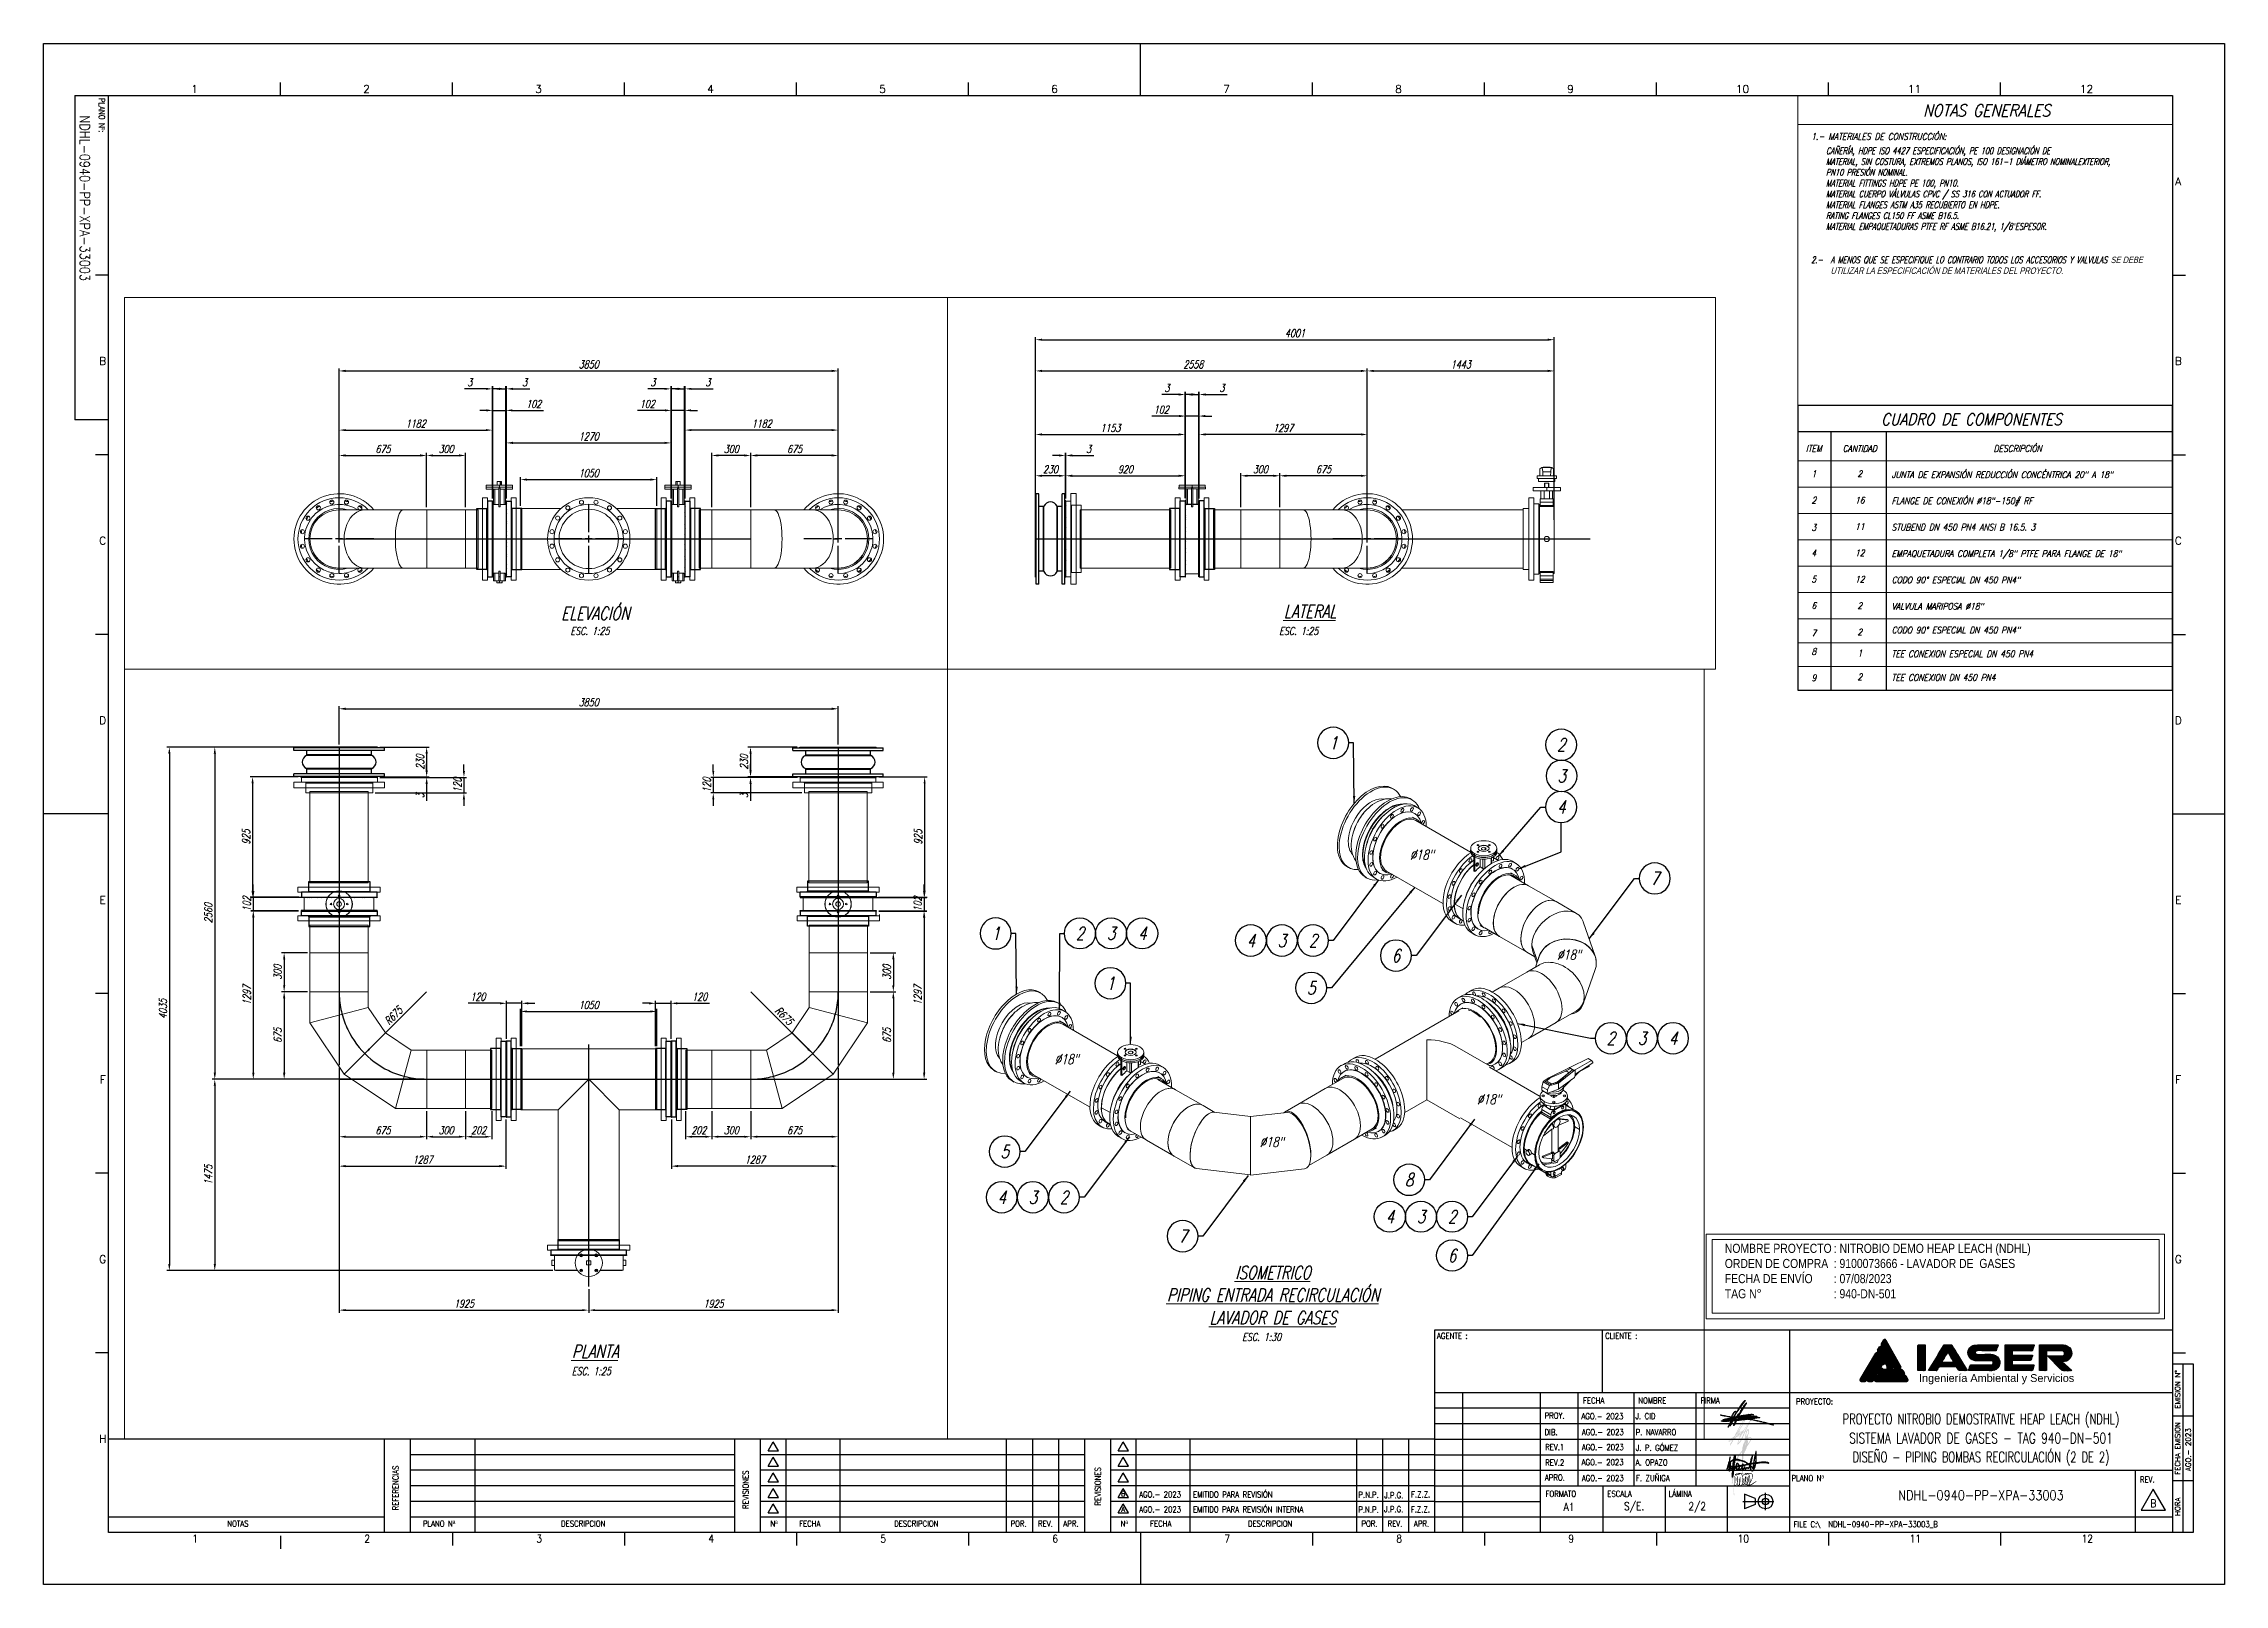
# Paper-space layout '2-2' of a CAD drawing. Header units: inches, sheet in millimetres. Extents: x 11 to 852, y 0 to 594.
# The model-space entities are those that its viewports show. They can reach past a viewport. Long polylines and large blocks are cut down to what shows.
import ezdxf
from ezdxf.enums import TextEntityAlignment as Align

# ---------------------------------------------------------------- set-up
doc = ezdxf.new("R2010")
doc.units = ezdxf.units.IN
doc.header["$MEASUREMENT"] = 0
doc.linetypes.add('CENTER', pattern=[50.8, 31.75, -6.35, 6.35, -6.35])
for name, color, linetype, lineweight in [('IA-ACHU', 9, 'Continuous', 5), ('IA-DIM', 7, 'Continuous', 5), ('IA-TITLE', 6, 'Continuous', 13), ('IA-TRAZ', 8, 'Continuous', 5)]:
    doc.layers.add(name, color=color, linetype=linetype, lineweight=lineweight)
for name, color, linetype in [('IA-DIBUJO', 3, 'Continuous'), ('IA-EJES', 4, 'CENTER'), ('IA-SIMBOLS', 2, 'Continuous'), ('IA-TEXT', 2, 'Continuous'), ('IA-VENT', 2, 'Continuous')]:
    doc.layers.add(name, color=color, linetype=linetype)
doc.styles.add('ARIALN_MM', font='ARIALN.TTF')
doc.styles.add('ING-AMB', font='romans.shx', dxfattribs={"width": 0.75, "oblique": 15})
doc.styles.add('ROMANS', font='ROMANS', dxfattribs={"oblique": 12, "height": 3})
doc.styles.add('SALVADOR', font='romans.shx', dxfattribs={"width": 0.75, "oblique": 15})
doc.styles.get("Standard").update_dxf_attribs({"font": 'arial.ttf'})
doc.dimstyles.new('ING-AMB 16', dxfattribs={"dimscale": 16, "dimtxt": 3, "dimasz": 2.5, "dimexe": 1, "dimexo": 1, "dimgap": 1, "dimtad": 1, "dimdec": 0, "dimzin": 0, "dimdsep": 46, "dimtxsty": 'ING-AMB', "dimcen": 0.1, "dimclrd": 7, "dimclre": 7, "dimclrt": 2, "dimadec": 0, "dimazin": 0, "dimtfac": 1, "dimtdec": 0, "dimtmove": 0, "dimatfit": 0, "dimfxl": 1.25, "dimtfill": 1, "dimtolj": 1, "dimtzin": 0, "dimarcsym": 1})
doc.dimstyles.new('ING-AMB 20', dxfattribs={"dimscale": 20, "dimtxt": 3, "dimasz": 2.5, "dimexe": 1, "dimexo": 1, "dimgap": 1, "dimtad": 1, "dimdec": 0, "dimzin": 0, "dimdsep": 46, "dimtxsty": 'ING-AMB', "dimcen": 0.1, "dimclrd": 7, "dimclre": 7, "dimclrt": 2, "dimadec": 0, "dimazin": 0, "dimtfac": 1, "dimtdec": 0, "dimtmove": 0, "dimatfit": 0, "dimfxl": 1.25, "dimtolj": 1, "dimtzin": 0, "dimarcsym": 1})
pattern_1 = [(45, (709.98646, 26.35357), (-0.08838835, 0.08838835), [])]
pattern_2 = [(135, (92094.99, -43361.989), (-6.6291261, -6.6291261), []), (135, (92094.99, -43357.569), (-6.6291261, -6.6291261), [])]
pattern_3 = [(225, (112364.017, 51582.894), (6.6291261, -6.6291261), []), (225, (112359.598, 51582.894), (6.6291261, -6.6291261), [])]
pattern_4 = [(135, (91775.99, -43361.981), (-6.6291261, -6.6291261), []), (135, (91775.99, -43357.562), (-6.6291261, -6.6291261), [])]
pattern_5 = [(135, (91775.99, -37722.557), (-6.6291261, -6.6291261), []), (135, (91775.99, -37718.137), (-6.6291261, -6.6291261), [])]
pattern_6 = [(225, (112366.017, 51582.894), (6.6291261, -6.6291261), []), (225, (112361.5975, 51582.894), (6.6291261, -6.6291261), [])]
pattern_7 = [(315, (25706.077, 76022.352), (6.6291261, 6.6291261), []), (315, (25706.077, 76017.933), (6.6291261, 6.6291261), [])]

psp = doc.layouts.new('2-2')

# ---------------------------------------------------------------- texts
at = {"color": 2, "style": 'ING-AMB', "width": 0.85}
for s, p in [('AGO.- 2023', (603.69, 39.83)), ('F. ZUÑIGA', (624.61, 39.83))]:
    psp.add_text(s, height=2.3, dxfattribs=at).set_placement(p)
at = {"layer": 'IA-TEXT', "color": 2, "style": 'ING-AMB', "oblique": 15, "width": 0.85}
for s, p in [('1.- MATERIALES DE CONSTRUCCIÓN:', (718.22, 558.6)), ('ITEM', (693.18, 437.9)), ('CANTIDAD', (710.89, 437.88)), ('1', (693.18, 428.15)), ('2', (710.89, 428.19)), ('2', (693.18, 417.98)), ('16', (710.89, 417.96)), ('3', (693.18, 407.43)), ('11', (710.89, 407.8)), ('4', (693.18, 397.61)), ('12', (710.89, 397.65)), ('5', (693.18, 387.53)), ('12', (710.89, 387.49)), ('6', (693.18, 377.35)), ('2', (710.89, 377.34)), ('7', (693.18, 366.81)), ('2', (710.89, 367.18)), ('8', (693.18, 359.65)), ('1', (710.89, 359.03)), ('9', (693.18, 349.5)), ('2', (710.89, 349.87))]:
    psp.add_text(s, height=2.5, dxfattribs=at).set_placement(p, align=Align.MIDDLE)
at = {"layer": 'IA-TEXT', "color": 6, "style": 'ING-AMB', "oblique": 15, "width": 0.85}
psp.add_text('CUADRO DE COMPONENTES', height=4.5, dxfattribs=at).set_placement((753.97, 449.15), align=Align.MIDDLE)
at = {"layer": 'IA-TEXT', "color": 2, "style": 'ING-AMB', "oblique": 15, "width": 0.85}
for s, p in [('DESCRIPCIÓN', (762.52, 437.91)), ('JUNTA DE EXPANSIÓN REDUCCIÓN CONCÉNTRICA 20" A 18"', (723.19, 427.8)), ('FLANGE DE CONEXIÓN %%C18"-150# RF', (723.19, 417.71)), ('STUBEND DN 450 PN4 ANSI B 16.5. 3', (723.19, 407.56)), ('EMPAQUETADURA COMPLETA 1/8" PTFE PARA FLANGE DE 18"', (723.19, 397.4)), ('CODO 90%%D ESPECIAL DN 450 PN4" ', (723.19, 387.22)), ('VALVULA MARIPOSA %%C18" ', (723.19, 377.07)), ('CODO 90%%D ESPECIAL DN 450 PN4" ', (723.19, 367.91)), ('TEE CONEXION ESPECIAL DN 450 PN4', (723.19, 358.76)), ('TEE CONEXION DN 450 PN4', (723.19, 349.6))]:
    psp.add_text(s, height=2.5, dxfattribs=at).set_placement(p, align=Align.MIDDLE_LEFT)
at = {"layer": 'IA-TEXT', "color": 2, "char_height": 2.5, "attachment_point": 1, "style": 'ING-AMB'}
for s, width, heights, insert in [('CAÑERÍA, HDPE ISO 4427 ESPECIFICACIÓN, PE 100 DESIGNACIÓN DE \\PMATERIAL, SIN COSTURA, EXTREMOS PLANOS, ISO 161-1 DIÁMETRO NOMINALEXTERIOR,\\PPN10 PRESIÓN NOMINAL.\\PMATERIAL FITTINGS HDPE PE 100, PN10.\\PMATERIAL CUERPO VÁLVULAS CPVC / SS 316 CON ACTUADOR FF.\\PMATERIAL FLANGES ASTM A35 RECUBIERTO EN HDPE. \\PRATING FLANGES CL150 FF ASME B16.5.\\PMATERIAL EMPAQUETADURAS PTFE RF ASME B16.21, 1/8{\\fArial|b0|i0|c0|p34;”}ESPESOR.', 159.2896, [0], (697.89, 553.94)), ('\\pi-7.5,l15,t15;2.-^IA MENOS QUE SE ESPECIFIQUE LO CONTRARIO TODOS LOS ACCESORIOS Y VALVULAS {\\fHelvetica|b0|i0|c0|p34;\\C256;SE DEBE UTILIZAR LA ESPECIFICACIÓN DE MATERIALES DEL PROYECTO.}', 130.292, [14.88], (684.63, 511.89))]:
    psp.add_mtext_dynamic_manual_height_columns(s, width=width, gutter_width=250, heights=heights, dxfattribs=dict(at, insert=insert))
at = {"layer": 'IA-TEXT', "insert": (658.85, 131.3), "char_height": 3.5, "attachment_point": 1, "style": 'ARIALN_MM'}
psp.add_mtext_dynamic_manual_height_columns('NOMBRE PROYECTO^I: NITROBIO DEMO HEAP LEACH (NDHL){\\fArial Nova|b0|i0|c0|p32;\\H0.95833x; }\\PORDEN DE COMPRA^I: 9100073666 - LAVADOR DE  GASES\\PFECHA DE ENVÍO^I: 07/08/2023\\PTAG N°^I^I: 940-DN-501', width=165.9342, gutter_width=15, heights=[0], dxfattribs=at)
at = {"layer": 'IA-TITLE', "color": 6, "style": 'ING-AMB', "oblique": 15, "width": 0.85}
psp.add_text('NOTAS GENERALES', height=4.6483, dxfattribs=at).set_placement((759.81, 568.22), align=Align.MIDDLE)

msp = doc.modelspace()

# ---------------------------------------------------------------- texts
at = {"layer": 'IA-DIM', "color": 2, "char_height": 60, "attachment_point": 7, "style": 'ING-AMB'}
for s, insert in [('ESC. 1:25', (55352, 20333)), ('ESC. 1:25', (61176.2, 20332.7)), ('ESC. 1:30', (61536.8, 13548.4)), ('ESC. 1:25', (55363.5, 13152))]:
    msp.add_mtext(s, dxfattribs=dict(at, insert=insert))
at = {"layer": 'IA-TITLE', "style": 'ING-AMB', "oblique": 15, "width": 0.75}
for s, p in [('ELEVACIÓN', (55543.9, 20515.1)), ('%%ULATERAL', (61414.6, 20514.9)), ('%%UPIPING ENTRADA RECIRCULACIÓN', (61775.2, 13919.2)), ('%%UISOMETRICO', (61775.2, 14074.8)), ('%%ULAVADOR DE GASES', (61775.2, 13727)), ('%%UPLANTA', (55543.9, 13334.2))]:
    msp.add_text(s, height=100, dxfattribs=at).set_placement(p, align=Align.MIDDLE)
at = {"layer": 'IA-TITLE', "char_height": 75, "attachment_point": 1, "style": 'ING-AMB'}
for insert in [(62831, 17333.7, -123.2), (63966.1, 16563.3, -123.2), (60091.6, 15757.6, -123.2), (63348.2, 15448.5, -123.2), (61672.9, 15119.4, -123.2)]:
    msp.add_mtext_dynamic_manual_height_columns('%%C18"', width=90.757, gutter_width=250, heights=[0], dxfattribs=dict(at, insert=insert))

# ---------------------------------------------------------------- blocks, each defined once
blk = doc.blocks.new('Form')
at = {"true_color": 0x00c200}
h = blk.add_hatch(dxfattribs=at)
h.set_pattern_fill('ANSI31', color=92)
h.set_pattern_definition(pattern_1)
h.paths.add_polyline_path([(710.48, 94.21, 0.576873), (709.61, 94.22), (708.72, 92.73, 0.270221), (708.72, 92.23), (713.71, 83.42, 0.270042), (714.14, 83.17), (715.78, 83.17, 0.572412), (716.22, 83.92)])
h.paths.add_polyline_path([(709.61, 82.84, -0.186623), (709.4, 82.91), (708.99, 83.29, 0.479423), (708.53, 83.21), (707.53, 81.47, 0.57635), (707.96, 80.72), (717.15, 80.72, 0.572412), (717.59, 81.46), (716.97, 82.58, 0.271931), (716.53, 82.84)])
h = blk.add_hatch(dxfattribs=at)
h.set_pattern_fill('ANSI31', color=92)
h.set_pattern_definition(pattern_1)
h.paths.add_polyline_path([(700.49, 78.99, 0.58279), (700.92, 78.24), (702.42, 78.24, 0.26762), (702.85, 78.49), (708.1, 87.55, 0.280355), (708.09, 88.07), (707.41, 89.13, 0.557127), (706.56, 89.12)])
at = {"true_color": 0x0000df}
h = blk.add_hatch(dxfattribs=at)
h.set_pattern_fill('ANSI31', color=172)
h.set_pattern_definition(pattern_1)
h.paths.add_polyline_path([(708.88, 91.55, 0.572212), (708.02, 91.55), (707.29, 90.34, 0.284167), (707.29, 89.81), (710.8, 84.3, -0.176969), (710.85, 84.1), (710.77, 83.51, 0.453736), (711.07, 83.17), (712.84, 83.17, 0.577073), (713.27, 83.92)])
h.paths.add_polyline_path([(709.07, 84.51, -0.160705), (709.21, 84.64), (709.72, 84.86, 0.46747), (709.85, 85.3), (708.77, 87, 0.562067), (707.92, 86.98), (703.29, 78.99, 0.57776), (703.72, 78.24), (705.18, 78.24, 0.268754), (705.62, 78.49)])
h.paths.add_polyline_path([(718.54, 78.24, 0.572412), (718.97, 78.98), (718.19, 80.38, 0.271931), (717.76, 80.63), (707.34, 80.63, 0.268754), (706.91, 80.38), (706.11, 78.99, 0.57635), (706.54, 78.24)])
h = blk.add_hatch(dxfattribs=at)
h.set_pattern_fill('ANSI31', color=172)
h.set_pattern_definition([(45, (752.61094, 42.49926), (-0.08838835, 0.08838835), [])])
edge = h.paths.add_edge_path()
edge.add_spline(control_points=[(725.6, 87.34), (725.6, 89.82), (725.6, 92.29), (725.6, 92.29), (725.6, 92.29), (723.06, 92.29), (723.06, 92.29)], knot_values=[0.5, 0.5, 0.5, 0.5, 0.6, 0.6, 0.6, 0.8, 0.8, 0.8, 0.8], degree=3, periodic=0)
edge.add_spline(control_points=[(723.06, 92.29), (722.86, 92.29), (722.8, 92.23), (722.8, 92.04)], knot_values=[0.8, 0.8, 0.8, 0.8, 1, 1, 1, 1], degree=3, periodic=0)
edge.add_spline(control_points=[(722.8, 92.04), (722.8, 92.04), (722.8, 89.63), (722.8, 87.21)], knot_values=[0, 0, 0, 0, 0.1, 0.1, 0.1, 0.1], degree=3, periodic=0)
edge.add_spline(control_points=[(722.8, 87.21), (722.8, 84.8), (722.8, 82.39), (722.8, 82.39), (722.8, 82.39), (723.5, 82.39), (724.2, 82.39)], knot_values=[0.1, 0.1, 0.1, 0.1, 0.2, 0.2, 0.2, 0.3, 0.3, 0.3, 0.3], degree=3, periodic=0)
edge.add_spline(control_points=[(724.2, 82.39), (724.9, 82.39), (725.6, 82.39), (725.6, 82.39), (725.6, 82.39), (725.6, 84.86), (725.6, 87.34)], knot_values=[0.3, 0.3, 0.3, 0.3, 0.4, 0.4, 0.4, 0.5, 0.5, 0.5, 0.5], degree=3, periodic=0)
edge = h.paths.add_edge_path()
edge.add_spline(control_points=[(734.4, 92.29), (733.64, 92.29), (732.88, 92.29), (732.88, 92.29), (732.88, 92.29), (731.42, 89.85), (731.42, 89.85)], knot_values=[0.708333, 0.708333, 0.708333, 0.708333, 0.75, 0.75, 0.75, 0.833333, 0.833333, 0.833333, 0.833333], degree=3, periodic=0)
edge.add_spline(control_points=[(731.42, 89.85), (730.91, 89), (730.44, 88.21), (729.93, 87.37), (729.93, 87.37), (729.19, 86.12), (728.44, 84.88)], knot_values=[0.833333, 0.833333, 0.833333, 0.833333, 0.916667, 0.916667, 0.916667, 0.958333, 0.958333, 0.958333, 0.958333], degree=3, periodic=0)
edge.add_spline(control_points=[(728.44, 84.88), (727.7, 83.63), (726.95, 82.39), (726.95, 82.39), (726.95, 82.39), (730.09, 82.39), (730.09, 82.39)], knot_values=[0.958333, 0.958333, 0.958333, 0.958333, 1, 1, 1, 1.083333, 1.083333, 1.083333, 1.083333], degree=3, periodic=0)
edge.add_spline(control_points=[(730.09, 82.39), (730.22, 82.63), (730.76, 83.83), (731.1, 83.83), (731.1, 83.83), (737.62, 83.83), (737.62, 83.83)], knot_values=[0.083333, 0.083333, 0.083333, 0.083333, 0.166667, 0.166667, 0.166667, 0.25, 0.25, 0.25, 0.25], degree=3, periodic=0)
edge.add_spline(control_points=[(737.62, 83.83), (737.9, 83.83), (738.53, 82.5), (738.55, 82.39), (738.55, 82.39), (739.36, 82.39), (740.16, 82.39)], knot_values=[0.25, 0.25, 0.25, 0.25, 0.333333, 0.333333, 0.333333, 0.375, 0.375, 0.375, 0.375], degree=3, periodic=0)
edge.add_spline(control_points=[(740.16, 82.39), (740.97, 82.39), (741.77, 82.39), (741.77, 82.39), (741.77, 82.39), (738.84, 87.33), (738.84, 87.33)], knot_values=[0.375, 0.375, 0.375, 0.375, 0.416667, 0.416667, 0.416667, 0.5, 0.5, 0.5, 0.5], degree=3, periodic=0)
edge.add_spline(control_points=[(738.84, 87.33), (738.33, 88.18), (737.89, 88.94), (737.38, 89.77)], knot_values=[0.5, 0.5, 0.5, 0.5, 0.583333, 0.583333, 0.583333, 0.583333], degree=3, periodic=0)
edge.add_spline(control_points=[(737.38, 89.77), (737.13, 90.18), (736, 91.99), (735.93, 92.29), (735.93, 92.29), (735.17, 92.29), (734.4, 92.29)], knot_values=[0.583333, 0.583333, 0.583333, 0.583333, 0.666667, 0.666667, 0.666667, 0.708333, 0.708333, 0.708333, 0.708333], degree=3, periodic=0)
edge = h.paths.add_edge_path(flags=16)
edge.add_spline(control_points=[(732.6, 86.65), (732.82, 87.06), (734.17, 89.41), (734.4, 89.58)], knot_values=[0.833333, 0.833333, 0.833333, 0.833333, 1, 1, 1, 1], degree=3, periodic=0)
edge.add_spline(control_points=[(734.4, 89.58), (734.47, 89.28), (734.77, 88.88), (734.94, 88.59)], knot_values=[0, 0, 0, 0, 0.166667, 0.166667, 0.166667, 0.166667], degree=3, periodic=0)
edge.add_spline(control_points=[(734.94, 88.59), (735.14, 88.25), (735.32, 87.97), (735.5, 87.64)], knot_values=[0.166667, 0.166667, 0.166667, 0.166667, 0.333333, 0.333333, 0.333333, 0.333333], degree=3, periodic=0)
edge.add_spline(control_points=[(735.5, 87.64), (735.72, 87.23), (736.53, 86.02), (736.6, 85.69), (736.6, 85.69), (732.03, 85.69), (732.03, 85.69)], knot_values=[0.333333, 0.333333, 0.333333, 0.333333, 0.5, 0.5, 0.5, 0.666667, 0.666667, 0.666667, 0.666667], degree=3, periodic=0)
edge.add_spline(control_points=[(732.03, 85.69), (732.21, 86.03), (732.4, 86.29), (732.6, 86.65)], knot_values=[0.666667, 0.666667, 0.666667, 0.666667, 0.833333, 0.833333, 0.833333, 0.833333], degree=3, periodic=0)
edge = h.paths.add_edge_path()
edge.add_spline(control_points=[(745.09, 89.82), (745.45, 90.28), (746.76, 90.09), (747.53, 90.09)], knot_values=[0.684211, 0.684211, 0.684211, 0.684211, 0.736842, 0.736842, 0.736842, 0.736842], degree=3, periodic=0)
edge.add_spline(control_points=[(747.53, 90.09), (749.36, 90.09), (751.2, 90.09), (753.03, 90.09)], knot_values=[0.736842, 0.736842, 0.736842, 0.736842, 0.789474, 0.789474, 0.789474, 0.789474], degree=3, periodic=0)
edge.add_spline(control_points=[(753.03, 90.09), (753.09, 90.82), (753.65, 91.56), (753.71, 92.29)], knot_values=[0.789474, 0.789474, 0.789474, 0.789474, 0.842105, 0.842105, 0.842105, 0.842105], degree=3, periodic=0)
edge.add_spline(control_points=[(753.71, 92.29), (751.28, 92.29), (748.85, 92.29), (746.43, 92.29)], knot_values=[0.842105, 0.842105, 0.842105, 0.842105, 0.894737, 0.894737, 0.894737, 0.894737], degree=3, periodic=0)
edge.add_spline(control_points=[(746.43, 92.29), (745.05, 92.29), (744.18, 92.28), (743.38, 91.7)], knot_values=[0.894737, 0.894737, 0.894737, 0.894737, 0.947368, 0.947368, 0.947368, 0.947368], degree=3, periodic=0)
edge.add_spline(control_points=[(743.38, 91.7), (742.66, 91.19), (742.11, 90.22), (742.11, 89.33)], knot_values=[0.947368, 0.947368, 0.947368, 0.947368, 1, 1, 1, 1], degree=3, periodic=0)
edge.add_spline(control_points=[(742.11, 89.33), (742.11, 88.37), (742.63, 87.46), (743.17, 87.01)], knot_values=[0, 0, 0, 0, 0.052632, 0.052632, 0.052632, 0.052632], degree=3, periodic=0)
edge.add_spline(control_points=[(743.17, 87.01), (743.88, 86.4), (744.48, 86.19), (745.75, 86.2), (745.75, 86.2), (750.83, 86.2), (750.83, 86.2)], knot_values=[0.052632, 0.052632, 0.052632, 0.052632, 0.105263, 0.105263, 0.105263, 0.157895, 0.157895, 0.157895, 0.157895], degree=3, periodic=0)
edge.add_spline(control_points=[(750.83, 86.2), (751.54, 86.2), (751.84, 85.96), (751.84, 85.35)], knot_values=[0.157895, 0.157895, 0.157895, 0.157895, 0.210526, 0.210526, 0.210526, 0.210526], degree=3, periodic=0)
edge.add_spline(control_points=[(751.84, 85.35), (751.84, 84.52), (751.07, 84.59), (750.24, 84.59), (750.24, 84.59), (743.04, 84.59), (743.04, 84.59)], knot_values=[0.210526, 0.210526, 0.210526, 0.210526, 0.263158, 0.263158, 0.263158, 0.315789, 0.315789, 0.315789, 0.315789], degree=3, periodic=0)
edge.add_spline(control_points=[(743.04, 84.59), (742.9, 84.3), (742.78, 83.88), (742.65, 83.54)], knot_values=[0.315789, 0.315789, 0.315789, 0.315789, 0.368421, 0.368421, 0.368421, 0.368421], degree=3, periodic=0)
edge.add_spline(control_points=[(742.65, 83.54), (742.51, 83.17), (742.36, 82.74), (742.28, 82.39)], knot_values=[0.368421, 0.368421, 0.368421, 0.368421, 0.421053, 0.421053, 0.421053, 0.421053], degree=3, periodic=0)
edge.add_spline(control_points=[(742.28, 82.39), (744.76, 82.39), (747.24, 82.39), (749.73, 82.39)], knot_values=[0.421053, 0.421053, 0.421053, 0.421053, 0.473684, 0.473684, 0.473684, 0.473684], degree=3, periodic=0)
edge.add_spline(control_points=[(749.73, 82.39), (751.25, 82.39), (751.97, 82.25), (752.96, 82.88)], knot_values=[0.473684, 0.473684, 0.473684, 0.473684, 0.526316, 0.526316, 0.526316, 0.526316], degree=3, periodic=0)
edge.add_spline(control_points=[(752.96, 82.88), (755.18, 84.26), (754.91, 88.1), (751.64, 88.62)], knot_values=[0.526316, 0.526316, 0.526316, 0.526316, 0.578947, 0.578947, 0.578947, 0.578947], degree=3, periodic=0)
edge.add_spline(control_points=[(751.64, 88.62), (749.56, 88.95), (745.67, 88.3), (745.13, 88.88)], knot_values=[0.578947, 0.578947, 0.578947, 0.578947, 0.631579, 0.631579, 0.631579, 0.631579], degree=3, periodic=0)
edge.add_spline(control_points=[(745.13, 88.88), (744.88, 89.15), (744.86, 89.53), (745.09, 89.82)], knot_values=[0.631579, 0.631579, 0.631579, 0.631579, 0.684211, 0.684211, 0.684211, 0.684211], degree=3, periodic=0)
edge = h.paths.add_edge_path()
edge.add_spline(control_points=[(759.13, 89.2), (759.13, 89.6), (759.13, 90.01), (759.13, 90.01), (759.13, 90.01), (766.75, 90.01), (766.75, 90.01)], knot_values=[0.633333, 0.633333, 0.633333, 0.633333, 0.666667, 0.666667, 0.666667, 0.733333, 0.733333, 0.733333, 0.733333], degree=3, periodic=0)
edge.add_spline(control_points=[(766.75, 90.01), (767.06, 90.01), (767.08, 90.47), (767.29, 91.08)], knot_values=[0.733333, 0.733333, 0.733333, 0.733333, 0.8, 0.8, 0.8, 0.8], degree=3, periodic=0)
edge.add_spline(control_points=[(767.29, 91.08), (767.43, 91.49), (767.58, 91.89), (767.68, 92.29), (767.68, 92.29), (764.86, 92.29), (762.05, 92.29)], knot_values=[0.8, 0.8, 0.8, 0.8, 0.866667, 0.866667, 0.866667, 0.9, 0.9, 0.9, 0.9], degree=3, periodic=0)
edge.add_spline(control_points=[(762.05, 92.29), (759.23, 92.29), (756.42, 92.29), (756.42, 92.29), (756.42, 92.29), (756.42, 89.82), (756.42, 87.34)], knot_values=[0.9, 0.9, 0.9, 0.9, 0.933333, 0.933333, 0.933333, 0.966667, 0.966667, 0.966667, 0.966667], degree=3, periodic=0)
edge.add_spline(control_points=[(756.42, 87.34), (756.42, 84.86), (756.42, 82.39), (756.42, 82.39), (756.42, 82.39), (767, 82.39), (767, 82.39)], knot_values=[0.966667, 0.966667, 0.966667, 0.966667, 1, 1, 1, 1.066667, 1.066667, 1.066667, 1.066667], degree=3, periodic=0)
edge.add_spline(control_points=[(767, 82.39), (767.03, 82.75), (767.42, 83.76), (767.57, 84.2)], knot_values=[0.066667, 0.066667, 0.066667, 0.066667, 0.133333, 0.133333, 0.133333, 0.133333], degree=3, periodic=0)
edge.add_spline(control_points=[(767.57, 84.2), (767.65, 84.44), (767.77, 84.67), (767.42, 84.67), (767.42, 84.67), (765.35, 84.67), (763.27, 84.67)], knot_values=[0.133333, 0.133333, 0.133333, 0.133333, 0.2, 0.2, 0.2, 0.233333, 0.233333, 0.233333, 0.233333], degree=3, periodic=0)
edge.add_spline(control_points=[(763.27, 84.67), (761.2, 84.67), (759.13, 84.67), (759.13, 84.67), (759.13, 84.67), (759.13, 85.07), (759.13, 85.48)], knot_values=[0.233333, 0.233333, 0.233333, 0.233333, 0.266667, 0.266667, 0.266667, 0.3, 0.3, 0.3, 0.3], degree=3, periodic=0)
edge.add_spline(control_points=[(759.13, 85.48), (759.13, 85.88), (759.13, 86.28), (759.13, 86.28), (759.13, 86.28), (766.15, 86.28), (766.15, 86.28)], knot_values=[0.3, 0.3, 0.3, 0.3, 0.333333, 0.333333, 0.333333, 0.4, 0.4, 0.4, 0.4], degree=3, periodic=0)
edge.add_spline(control_points=[(766.15, 86.28), (766.47, 86.28), (766.57, 86.9), (766.67, 87.2)], knot_values=[0.4, 0.4, 0.4, 0.4, 0.466667, 0.466667, 0.466667, 0.466667], degree=3, periodic=0)
edge.add_spline(control_points=[(766.67, 87.2), (766.78, 87.52), (766.99, 88), (767, 88.4), (767, 88.4), (765.03, 88.4), (763.06, 88.4)], knot_values=[0.466667, 0.466667, 0.466667, 0.466667, 0.533333, 0.533333, 0.533333, 0.566667, 0.566667, 0.566667, 0.566667], degree=3, periodic=0)
edge.add_spline(control_points=[(763.06, 88.4), (761.09, 88.4), (759.13, 88.4), (759.13, 88.4), (759.13, 88.4), (759.13, 88.8), (759.13, 89.2)], knot_values=[0.566667, 0.566667, 0.566667, 0.566667, 0.6, 0.6, 0.6, 0.633333, 0.633333, 0.633333, 0.633333], degree=3, periodic=0)
h.paths.add_polyline_path([(778.36, 90.01, -0.997595), (778.43, 88.05), (772.84, 88.06), (777.83, 82.93, 0.208583), (779.31, 82.32), (782.16, 82.39), (778.35, 85.94, 1.12618), (778.77, 92.29), (769.71, 92.29), (769.71, 82.39), (772.42, 82.39), (772.42, 90.01)])
at = {"color": 1}
for p, q in [((0, 594), (841, 594)), ((0, 0), (0, 594)), ((423, 574), (423, 594)), ((841, 594), (841, 0)), ((91.33, 574), (91.33, 579)), ((157.67, 574), (157.67, 579)), ((224, 574), (224, 579)), ((290.33, 574), (290.33, 579)), ((356.67, 574), (356.67, 579)), ((423, 574), (423, 579)), ((489.33, 574), (489.33, 579)), ((555.67, 574), (555.67, 579)), ((622, 574), (622, 579)), ((688.33, 574), (688.33, 579)), ((754.67, 574), (754.67, 579)), ((25, 504.75), (20, 504.75)), ((821, 504.75), (826, 504.75)), ((25, 435.5), (20, 435.5)), ((821, 435.5), (826, 435.5)), ((25, 366.25), (20, 366.25)), ((821, 366.25), (826, 366.25)), ((25, 297), (0, 297)), ((25, 297), (20, 297)), ((821, 297), (841, 297)), ((25, 227.75), (20, 227.75)), ((821, 227.75), (826, 227.75)), ((25, 158.5), (20, 158.5)), ((821, 158.5), (826, 158.5)), ((25, 89.25), (20, 89.25)), ((821, 89.25), (826, 89.25)), ((279.38, 51.54), (281.38, 55)), ((279.38, 51.54), (283.38, 51.54)), ((283.38, 51.54), (281.38, 55)), ((414.38, 51.54), (416.38, 55)), ((414.38, 51.54), (418.38, 51.54)), ((418.38, 51.54), (416.38, 55)), ((266.38, 50), (141.38, 50)), ((266.38, 44), (141.38, 44)), ((401.38, 50), (276.38, 50)), ((401.38, 44), (276.38, 44)), ((279.38, 45.54), (281.38, 49)), ((279.38, 45.54), (283.38, 45.54)), ((279.38, 39.54), (281.38, 43)), ((283.38, 45.54), (281.38, 49)), ((283.38, 39.54), (281.38, 43)), ((536.38, 50), (411.38, 50)), ((536.38, 44), (411.38, 44)), ((414.38, 45.54), (416.38, 49)), ((414.38, 45.54), (418.38, 45.54)), ((414.38, 39.54), (416.38, 43)), ((418.38, 45.54), (416.38, 49)), ((418.38, 39.54), (416.38, 43)), ((266.38, 38), (141.38, 38)), ((401.38, 38), (276.38, 38)), ((279.38, 39.54), (283.38, 39.54)), ((279.38, 33.54), (281.38, 37)), ((283.38, 33.54), (281.38, 37)), ((536.38, 38), (411.38, 38)), ((414.38, 39.54), (418.38, 39.54)), ((414.38, 33.54), (416.38, 37)), ((418.38, 33.54), (416.38, 37)), ((664.04, 28.56), (664.04, 35.35)), ((266.38, 32), (141.38, 32)), ((401.38, 32), (276.38, 32)), ((279.38, 33.54), (283.38, 33.54)), ((279.38, 27.54), (281.38, 31)), ((279.38, 27.54), (283.38, 27.54)), ((283.38, 27.54), (281.38, 31)), ((536.38, 32), (411.38, 32)), ((414.38, 33.54), (418.38, 33.54)), ((414.38, 27.54), (416.38, 31)), ((414.38, 27.54), (418.38, 27.54)), ((418.38, 27.54), (416.38, 31)), ((655.33, 31.94), (667.23, 31.94)), ((91.33, 18.71), (91.33, 13.71)), ((157.67, 20), (157.67, 15)), ((224, 20), (224, 15)), ((290.33, 20), (290.33, 15)), ((356.67, 20), (356.67, 15)), ((423, 20), (423, 0)), ((423, 20), (423, 15)), ((489.33, 20), (489.33, 15)), ((555.67, 20), (555.67, 15)), ((622, 20), (622, 15)), ((688.33, 20), (688.33, 15)), ((754.67, 20), (754.67, 15)), ((841, 0), (0, 0))]:
    blk.add_line(p, q, dxfattribs=at)
at = {"color": 6}
for p, q in [((12, 574), (821, 574)), ((12, 574), (12, 449)), ((25, 20), (25, 574)), ((821, 574), (821, 20)), ((25, 449), (12, 449)), ((821, 85), (829, 85)), ((829, 85), (829, 20)), ((829, 20), (25, 20))]:
    blk.add_line(p, q, dxfattribs=at)
at = {"color": 2}
for p, q in [((536.38, 98), (536.38, 20)), ((821, 98), (536.38, 98)), ((601.23, 74), (601.23, 98)), ((673.28, 98), (673.28, 20)), ((536.38, 74), (821, 74)), ((536.38, 68), (673.28, 68)), ((547.18, 74), (547.18, 20)), ((577.18, 74), (577.18, 50)), ((577.18, 74), (577.18, 20)), ((591.6, 74), (591.6, 38)), ((613.21, 74), (613.21, 38)), ((637.21, 74), (637.21, 38)), ((276.38, 56), (25, 56)), ((131.38, 56), (131.38, 20)), ((141.38, 56), (141.38, 20)), ((166.38, 20), (166.38, 56)), ((266.38, 56), (266.38, 20)), ((276.38, 56), (276.38, 20)), ((411.38, 56), (276.38, 56)), ((286.38, 20), (286.38, 56)), ((307.17, 20), (307.17, 56)), ((371.38, 20), (371.38, 56)), ((381.38, 56), (381.38, 20)), ((391.38, 56), (391.38, 20)), ((401.38, 56), (401.38, 20)), ((536.38, 56), (411.38, 56)), ((411.38, 56), (411.38, 20)), ((421.38, 20), (421.38, 56)), ((442.17, 20), (442.17, 56)), ((506.38, 20), (506.38, 56)), ((516.38, 56), (516.38, 20)), ((526.38, 56), (526.38, 20)), ((673.28, 44), (821, 44)), ((806.59, 44), (806.59, 20)), ((577.18, 38), (673.28, 38)), ((601.28, 38), (601.28, 20)), ((625.28, 38), (625.28, 20)), ((649.28, 38), (649.28, 20)), ((25, 26), (131.38, 26)), ((141.38, 26), (266.38, 26)), ((276.38, 26), (401.38, 26)), ((411.38, 26), (821, 26))]:
    blk.add_line(p, q, dxfattribs=at)
at = {"color": 95}
for p, q in [((708.72, 92.73), (709.61, 94.22)), ((710.48, 94.21), (716.22, 83.92)), ((700.49, 78.99), (706.56, 89.12)), ((702.85, 78.49), (708.1, 87.55)), ((707.41, 89.13), (708.09, 88.07)), ((708.72, 92.23), (713.71, 83.42)), ((700.92, 78.24), (702.42, 78.24)), ((707.53, 81.47), (708.53, 83.21)), ((707.96, 80.72), (717.15, 80.72)), ((709.4, 82.91), (708.99, 83.29)), ((716.53, 82.84), (709.61, 82.84)), ((714.14, 83.17), (715.78, 83.17)), ((716.97, 82.58), (717.59, 81.46))]:
    blk.add_line(p, q, dxfattribs=at)
at = {"color": 156}
for p, q in [((703.29, 78.99), (707.92, 86.98)), ((705.62, 78.49), (709.07, 84.51)), ((707.29, 90.34), (708.02, 91.55)), ((707.29, 89.81), (710.8, 84.3)), ((708.77, 87), (709.86, 85.29)), ((708.88, 91.55), (713.27, 83.92)), ((709.21, 84.64), (709.72, 84.86)), ((710.85, 84.1), (710.77, 83.51)), ((703.72, 78.24), (705.18, 78.24)), ((706.11, 78.99), (706.91, 80.38)), ((706.54, 78.24), (718.54, 78.24)), ((707.34, 80.63), (717.76, 80.63)), ((711.07, 83.17), (712.84, 83.17)), ((718.19, 80.38), (718.97, 78.98))]:
    blk.add_line(p, q, dxfattribs=at)
at = {"color": 8}
for p, q in [((825, 85), (825, 20)), ((536.38, 62), (673.28, 62)), ((821, 65), (828.94, 65)), ((536.38, 56), (673.28, 56)), ((536.38, 50), (612.04, 50)), ((536.38, 44), (577.18, 44)), ((577.18, 44), (673.28, 44)), ((612.04, 50), (673.28, 50)), ((536.38, 38), (577.18, 38)), ((821, 40), (828.94, 40)), ((536.38, 32), (577.18, 32))]:
    blk.add_line(p, q, dxfattribs=at)
at = {"color": 3}
for p, q in [((660, 33.16), (655.88, 34.78)), ((655.88, 34.78), (655.88, 29.11)), ((660, 30.73), (655.88, 29.11)), ((660, 33.16), (660, 30.73))]:
    blk.add_line(p, q, dxfattribs=at)
at = {"color": 156}
blk.add_lwpolyline([(772.42, 90.01), (772.42, 82.39), (769.71, 82.39), (769.71, 92.29), (778.77, 92.29, -1.12618), (778.35, 85.94), (782.16, 82.39), (779.31, 82.32, -0.208583), (777.83, 82.93), (772.84, 88.06), (778.43, 88.05, 0.961015), (778.43, 90.01)], format="xyb", close=True, dxfattribs=at)
at = {"color": 1}
blk.add_lwpolyline([(813.56, 36.65), (808.89, 28.55), (818.24, 28.55)], close=True, dxfattribs=at)
at = {"color": 3}
for radius in [2.83, 1.21]:
    blk.add_circle((664.04, 31.94), radius, dxfattribs=at)
at = {"color": 95}
for centre, radius, start, end in [((709.15, 92.47), 0.5, 149.06724, 209.55271), ((710.04, 93.96), 0.5, 29.14938, 149.06724), ((706.99, 88.86), 0.5, 32.57386, 149.06724), ((707.66, 87.8), 0.5, 329.92953, 32.57386), ((700.92, 78.74), 0.5, 149.06724, 270), ((700.92, 78.74), 0.5, 149.06724, 270), ((702.42, 78.74), 0.5, 270, 329.92953), ((707.96, 81.22), 0.5, 150.17208, 270), ((708.79, 83.06), 0.3, 47.71554, 150.17208), ((709.61, 83.14), 0.3, 227.71554, 270), ((714.14, 83.67), 0.5, 209.55271, 270), ((715.78, 83.67), 0.5, 270, 29.14938), ((716.53, 82.34), 0.5, 29.14938, 90), ((717.15, 81.22), 0.5, 270, 29.14938)]:
    blk.add_arc(centre, radius, start, end, dxfattribs=at)
at = {"color": 156}
for centre, radius, start, end in [((707.71, 90.08), 0.5, 149.06724, 212.52075), ((708.36, 86.74), 0.5, 31.27552, 151.22788), ((708.35, 86.73), 0.5, 32.57386, 149.92953), ((708.45, 91.3), 0.5, 29.95236, 149.06724), ((709.33, 84.36), 0.3, 113.65353, 150.17208), ((709.6, 85.14), 0.3, 293.65353, 31.27552), ((710.55, 84.14), 0.3, 352.37802, 32.52075), ((703.72, 78.74), 0.5, 149.92953, 270), ((705.18, 78.74), 0.5, 270, 330.17208), ((706.54, 78.74), 0.5, 150.17208, 270), ((707.34, 80.13), 0.5, 90, 150.17208), ((711.07, 83.47), 0.3, 172.37802, 270), ((712.84, 83.67), 0.5, 270, 29.95236), ((717.76, 80.13), 0.5, 29.14938, 90), ((718.54, 78.74), 0.5, 270, 29.14938)]:
    blk.add_arc(centre, radius, start, end, dxfattribs=at)
for points, knots in [([(722.8, 92.04), (722.8, 92.04), (722.8, 82.39), (722.8, 82.39), (722.8, 82.39), (725.6, 82.39), (725.6, 82.39), (725.6, 82.39), (725.6, 92.29), (725.6, 92.29), (725.6, 92.29), (723.06, 92.29), (723.06, 92.29), (722.86, 92.29), (722.8, 92.23), (722.8, 92.04)], [0, 0, 0, 0, 0.2, 0.2, 0.2, 0.4, 0.4, 0.4, 0.6, 0.6, 0.6, 0.8, 0.8, 0.8, 1, 1, 1, 1]), ([(726.95, 82.39), (726.95, 82.39), (730.09, 82.39), (730.09, 82.39), (730.22, 82.63), (730.76, 83.83), (731.1, 83.83), (731.1, 83.83), (737.62, 83.83), (737.62, 83.83), (737.9, 83.83), (738.53, 82.5), (738.55, 82.39), (738.55, 82.39), (741.77, 82.39), (741.77, 82.39), (741.77, 82.39), (738.84, 87.33), (738.84, 87.33), (738.33, 88.18), (737.89, 88.94), (737.38, 89.77), (737.13, 90.18), (736, 91.99), (735.93, 92.29), (735.93, 92.29), (732.88, 92.29), (732.88, 92.29), (732.88, 92.29), (731.42, 89.85), (731.42, 89.85), (730.91, 89), (730.44, 88.21), (729.93, 87.37), (729.93, 87.37), (726.95, 82.39), (726.95, 82.39)], [0, 0, 0, 0, 0.083333, 0.083333, 0.083333, 0.166667, 0.166667, 0.166667, 0.25, 0.25, 0.25, 0.333333, 0.333333, 0.333333, 0.416667, 0.416667, 0.416667, 0.5, 0.5, 0.5, 0.583333, 0.583333, 0.583333, 0.666667, 0.666667, 0.666667, 0.75, 0.75, 0.75, 0.833333, 0.833333, 0.833333, 0.916667, 0.916667, 0.916667, 1, 1, 1, 1]), ([(734.4, 89.58), (734.47, 89.28), (734.77, 88.88), (734.94, 88.59), (735.14, 88.25), (735.32, 87.97), (735.5, 87.64), (735.72, 87.23), (736.53, 86.02), (736.6, 85.69), (736.6, 85.69), (732.03, 85.69), (732.03, 85.69), (732.21, 86.03), (732.4, 86.29), (732.6, 86.65), (732.82, 87.06), (734.17, 89.41), (734.4, 89.58)], [0, 0, 0, 0, 0.166667, 0.166667, 0.166667, 0.333333, 0.333333, 0.333333, 0.5, 0.5, 0.5, 0.666667, 0.666667, 0.666667, 0.833333, 0.833333, 0.833333, 1, 1, 1, 1]), ([(742.11, 89.33), (742.11, 88.37), (742.63, 87.46), (743.17, 87.01), (743.88, 86.4), (744.48, 86.19), (745.75, 86.2), (745.75, 86.2), (750.83, 86.2), (750.83, 86.2), (751.54, 86.2), (751.84, 85.96), (751.84, 85.35), (751.84, 84.52), (751.07, 84.59), (750.24, 84.59), (750.24, 84.59), (743.04, 84.59), (743.04, 84.59), (742.9, 84.3), (742.78, 83.88), (742.65, 83.54), (742.51, 83.17), (742.36, 82.74), (742.28, 82.39), (744.76, 82.39), (747.24, 82.39), (749.73, 82.39), (751.25, 82.39), (751.97, 82.25), (752.96, 82.88), (755.18, 84.26), (754.91, 88.1), (751.64, 88.62), (749.56, 88.95), (745.67, 88.3), (745.13, 88.88), (744.88, 89.15), (744.86, 89.53), (745.09, 89.82), (745.45, 90.28), (746.76, 90.09), (747.53, 90.09), (749.36, 90.09), (751.2, 90.09), (753.03, 90.09), (753.09, 90.82), (753.65, 91.56), (753.71, 92.29), (751.28, 92.29), (748.85, 92.29), (746.43, 92.29), (745.05, 92.29), (744.18, 92.28), (743.38, 91.7), (742.66, 91.19), (742.11, 90.22), (742.11, 89.33)], [0, 0, 0, 0, 0.052632, 0.052632, 0.052632, 0.105263, 0.105263, 0.105263, 0.157895, 0.157895, 0.157895, 0.210526, 0.210526, 0.210526, 0.263158, 0.263158, 0.263158, 0.315789, 0.315789, 0.315789, 0.368421, 0.368421, 0.368421, 0.421053, 0.421053, 0.421053, 0.473684, 0.473684, 0.473684, 0.526316, 0.526316, 0.526316, 0.578947, 0.578947, 0.578947, 0.631579, 0.631579, 0.631579, 0.684211, 0.684211, 0.684211, 0.736842, 0.736842, 0.736842, 0.789474, 0.789474, 0.789474, 0.842105, 0.842105, 0.842105, 0.894737, 0.894737, 0.894737, 0.947368, 0.947368, 0.947368, 1, 1, 1, 1]), ([(756.42, 82.39), (756.42, 82.39), (767, 82.39), (767, 82.39), (767.03, 82.75), (767.42, 83.76), (767.57, 84.2), (767.65, 84.44), (767.77, 84.67), (767.42, 84.67), (767.42, 84.67), (759.13, 84.67), (759.13, 84.67), (759.13, 84.67), (759.13, 86.28), (759.13, 86.28), (759.13, 86.28), (766.15, 86.28), (766.15, 86.28), (766.47, 86.28), (766.57, 86.9), (766.67, 87.2), (766.78, 87.52), (766.99, 88), (767, 88.4), (767, 88.4), (759.13, 88.4), (759.13, 88.4), (759.13, 88.4), (759.13, 90.01), (759.13, 90.01), (759.13, 90.01), (766.75, 90.01), (766.75, 90.01), (767.06, 90.01), (767.08, 90.47), (767.29, 91.08), (767.43, 91.49), (767.58, 91.89), (767.68, 92.29), (767.68, 92.29), (756.42, 92.29), (756.42, 92.29), (756.42, 92.29), (756.42, 82.39), (756.42, 82.39)], [0, 0, 0, 0, 0.066667, 0.066667, 0.066667, 0.133333, 0.133333, 0.133333, 0.2, 0.2, 0.2, 0.266667, 0.266667, 0.266667, 0.333333, 0.333333, 0.333333, 0.4, 0.4, 0.4, 0.466667, 0.466667, 0.466667, 0.533333, 0.533333, 0.533333, 0.6, 0.6, 0.6, 0.666667, 0.666667, 0.666667, 0.733333, 0.733333, 0.733333, 0.8, 0.8, 0.8, 0.866667, 0.866667, 0.866667, 0.933333, 0.933333, 0.933333, 1, 1, 1, 1])]:
    blk.add_open_spline(points, degree=3, knots=knots, dxfattribs=at)
at = {"color": 2, "style": 'ING-AMB', "width": 0.85}
for s, rotation, p in [('PLANO Nº:', 270, (21.34, 573.08)), ('REFERENCIAS', 90, (136.89, 28.53)), ('REVISIONES', 90, (271.89, 29.08))]:
    blk.add_text(s, height=2.3, rotation=rotation, dxfattribs=at).set_placement(p)
at = {"color": 1, "style": 'ING-AMB'}
for s, p in [('1', (58.17, 575)), ('2', (124.5, 575)), ('3', (190.83, 575)), ('4', (257.17, 575)), ('5', (323.5, 575)), ('6', (389.83, 575)), ('7', (456.17, 575)), ('8', (522.5, 575)), ('9', (588.83, 575)), ('10', (655.17, 575)), ('11', (721.5, 575)), ('12', (787.83, 575)), ('A', (823.23, 539.37)), ('B', (22.83, 470.12)), ('B', (823.23, 470.12)), ('C', (22.83, 400.87)), ('C', (823.23, 400.87)), ('D', (22.83, 331.62)), ('D', (823.23, 331.62)), ('E', (22.83, 262.37)), ('E', (823.23, 262.37)), ('F', (22.83, 193.12)), ('F', (823.23, 193.12)), ('G', (22.83, 123.87)), ('G', (823.23, 123.87)), ('H', (22.83, 54.62)), ('1', (58.45, 16.11))]:
    blk.add_text(s, height=3, dxfattribs=at).set_placement(p, align=Align.CENTER)
at = {"color": 2, "style": 'ING-AMB', "width": 0.85}
for s, height, p in [('AGENTE :', 2.3, (537.35, 94.65)), ('CLIENTE :', 2.3, (602.21, 94.65)), ('FECHA', 2.3, (593.68, 69.72)), ('NOMBRE', 2.3, (614.97, 69.72)), ('FIRMA', 2.3, (638.97, 69.72)), ('PROYECTO:', 2.3, (675.8, 69.36)), ('PROY.', 2.3, (578.83, 63.89)), ('DIB.', 2.3, (578.83, 57.53)), ('REV.1', 2.3, (579.06, 51.78)), ('APRO.', 2.3, (578.95, 40.01)), ('REV.2', 2.3, (579.06, 45.78)), ('PLANO Nª', 2.3, (674.06, 39.75)), ('FORMATO', 2.3, (579.2, 33.75)), ('ESCALA', 2.3, (603.02, 33.75)), ('LÁMINA', 2.3, (626.68, 33.74)), ('REV.', 2.3, (808.44, 39.26)), ('A1', 3, (586.21, 28.4)), ('NOTAS', 2.3, (70.85, 22.25)), ('PLANO Nª', 2.3, (146.24, 22.25)), ('DESCRIPCION', 2.3, (199.55, 22.25)), ('Nª', 2.3, (280.3, 22.25)), ('FECHA', 2.3, (291.37, 22.25)), ('DESCRIPCION', 2.3, (328, 22.25)), ('POR.', 2.3, (372.91, 22.25)), ('REV.', 2.3, (383.5, 22.25)), ('APR.', 2.3, (393.26, 22.25)), ('Nª', 2.3, (415.33, 22.25)), ('FECHA', 2.3, (426.71, 22.25)), ('DESCRIPCION', 2.3, (464.43, 22.25)), ('POR.', 2.3, (508.21, 22.25)), ('REV.', 2.3, (518.29, 22.25)), ('APR.', 2.3, (528.45, 22.25)), ('FILE C:\\', 2.3, (674.85, 22))]:
    blk.add_text(s, height=height, dxfattribs=at).set_placement(p)
at = {"color": 0}
blk.add_text('Ingeniería Ambiental y Servicios', height=3, dxfattribs=at).set_placement((723.24, 78.04))
at = {"color": 2, "style": 'ROMANS'}
for s, p in [('EMISION N%%D', (822.97, 75.19)), ('FECHA EMISION', (822.97, 52.37)), ('HORA', (822.97, 29.92))]:
    blk.add_text(s, height=2, rotation=90, dxfattribs=at).set_placement(p, align=Align.MIDDLE)
at = {"color": 2, "style": 'ING-AMB', "width": 0.85}
blk.add_text('REVISIONES', height=2.3, rotation=90, dxfattribs=at).set_placement((406.55, 37.77), align=Align.MIDDLE)
at = {"color": 1, "style": 'ING-AMB', "width": 0.85}
for s, p in [('2', (124.79, 16.11)), ('3', (191.12, 16.11)), ('4', (257.45, 16.11)), ('5', (323.79, 16.11)), ('6', (390.12, 16.11)), ('7', (456.45, 16.11)), ('8', (522.79, 16.11)), ('9', (589.12, 16.11)), ('10', (655.45, 16.11)), ('11', (721.79, 16.11)), ('12', (788.12, 16.11))]:
    blk.add_text(s, height=3, dxfattribs=at).set_placement(p, align=Align.CENTER)
at = {"color": 2, "style": 'ING-AMB', "width": 0.85}
blk.add_attdef('NUMERO-PLANO', (14.03, 566.27), '', height=3.75, rotation=270, dxfattribs=at)
at = {"color": 2, "style": 'ROMANS', "flags": 12}
for tag, p in [('1', (827.02, 74.12)), ('01-AGO-2002', (827.07, 51.9))]:
    blk.add_attdef(tag, text='', height=2, rotation=90, dxfattribs=at).set_placement(p, align=Align.MIDDLE)
at = {"color": 2}
for tag, p, style, width in [('OCT.2000', (593.2, 63.65), 'ING-AMB', 0.85), ('OCT.2000', (593.37, 57.57), 'ING-AMB', 0.85), ('PROY.', (615.23, 63.73), 'ING-AMB', 0.85), ('DIB.', (615.5, 57.5), 'ING-AMB', 0.85), ('PLS_5', (142.51, 52.25), 'ING-AMB', 0.75), ('DESC._5', (167.51, 52.25), 'ING-AMB', 0.85), ('FECHA', (287.82, 51.53), 'ING-AMB', 0.85), ('REVISADO', (308.26, 51.52), 'ING-AMB', 0.85), ('POR', (372.03, 51.03), 'ING-AMB', 0.85), ('REV', (381.98, 51.03), 'ING-AMB', 0.85), ('APR', (392.38, 51.03), 'ING-AMB', 0.85), ('FECHA', (422.46, 51.53), 'ING-AMB', 0.85), ('REVISADO', (443.25, 51.37), 'ING-AMB', 0.85), ('POR', (507.03, 51.03), 'ING-AMB', 0.85), ('REV', (517, 51.03), 'ING-AMB', 0.85), ('APR', (527.33, 51.03), 'ING-AMB', 0.85), ('OCT.2000', (593.37, 51.75), 'ING-AMB', 0.85), ('REV.', (615.5, 51.5), 'ING-AMB', 0.85), ('PLS_4', (142.51, 46.25), 'ING-AMB', 0.75), ('PLS_3', (142.51, 40.25), 'ING-AMB', 0.75), ('DESC._4', (167.51, 46.25), 'ING-AMB', 0.85), ('DESC._3', (167.51, 40.25), 'ING-AMB', 0.85), ('FECHA', (287.82, 45.53), 'ING-AMB', 0.85), ('REVISADO', (308.28, 45.56), 'ING-AMB', 0.85), ('POR', (372.03, 45.03), 'ING-AMB', 0.85), ('REV', (381.98, 45.03), 'ING-AMB', 0.85), ('APR', (392.38, 45.03), 'ING-AMB', 0.85), ('FECHA', (422.49, 45.87), 'ING-AMB', 0.85), ('FECHA', (422.49, 39.92), 'ING-AMB', 0.85), ('REVISADO', (443.3, 45.31), 'ING-AMB', 0.85), ('REVISADO', (443.3, 39.75), 'ING-AMB', 0.85), ('POR', (507.05, 45.63), 'ING-AMB', 0.85), ('REV', (517.01, 45.47), 'ING-AMB', 0.85), ('APR', (527.25, 45.64), 'ING-AMB', 0.85), ('APR', (527.36, 39.75), 'ING-AMB', 0.85), ('OCT.2000', (593.28, 39.93), 'ING-AMB', 0.85), ('OCT.2000', (593.48, 45.88), 'ROMANS', 0.85), ('REV.2', (615.53, 45.88), 'ING-AMB', 0.85), ('APROB.', (615.89, 39.88), 'ING-AMB', 0.85), ('PLS_2', (142.51, 34.25), 'ING-AMB', 0.75), ('DESC._2', (167.51, 34.25), 'ING-AMB', 0.85), ('FECHA', (287.82, 39.53), 'ING-AMB', 0.85), ('FECHA', (287.82, 33.53), 'ING-AMB', 0.85), ('REVISADO', (308.28, 39.5), 'ING-AMB', 0.85), ('REVISADO', (308.29, 33.56), 'ING-AMB', 0.85), ('POR', (372.03, 39.03), 'ING-AMB', 0.85), ('POR', (372.03, 33.03), 'ING-AMB', 0.85), ('REV', (381.98, 39.03), 'ING-AMB', 0.85), ('REV', (381.98, 33.03), 'ING-AMB', 0.85), ('APR', (392.38, 39.03), 'ING-AMB', 0.85), ('APR', (392.38, 33.03), 'ING-AMB', 0.85), ('FECHA', (422.48, 33.52), 'ING-AMB', 0.85), ('REVISADO', (443.27, 33.48), 'ING-AMB', 0.85), ('POR', (507.02, 39.47), 'ING-AMB', 0.85), ('POR', (507.03, 33.4), 'ING-AMB', 0.85), ('REV', (516.97, 39.42), 'ING-AMB', 0.85), ('REV', (517.02, 33.19), 'ING-AMB', 0.85), ('APR.', (527.35, 33.52), 'ING-AMB', 0.85), ('PLS_1', (142.51, 28.25), 'ING-AMB', 0.75), ('DESC._1', (167.51, 28.25), 'ING-AMB', 0.85), ('FECHA', (287.82, 27.53), 'ING-AMB', 0.85), ('REVISADO', (308.3, 27.55), 'ING-AMB', 0.85), ('POR', (372.03, 27.03), 'ING-AMB', 0.85), ('REV', (381.98, 27.03), 'ING-AMB', 0.85), ('APR', (392.38, 27.03), 'ING-AMB', 0.85), ('FECHA', (422.49, 27.75), 'ING-AMB', 0.85), ('REVISADO', (443.25, 27.75), 'ING-AMB', 0.85), ('POR', (507.02, 27.66), 'ING-AMB', 0.85), ('REV', (517, 27.8), 'ING-AMB', 0.85), ('APR.', (527.26, 27.71), 'ING-AMB', 0.85), ('FILE', (688.27, 22.04), 'ING-AMB', 0.85)]:
    blk.add_attdef(tag, p, '', height=2.3, dxfattribs=dict(at, style=style, width=width))
at = {"color": 2, "style": 'ING-AMB'}
for tag, height, width, p in [('TITULO_1', 4, 0.7, (747.14, 63.47)), ('7', 2, 0.85, (281.34, 52.95)), ('2', 2, 0.85, (416.34, 52.95)), ('TITULO_2', 4, 0.7, (747.14, 56.37)), ('TITULO_3', 4, 0.7, (747.14, 49.11)), ('6', 2, 0.85, (281.34, 46.95)), ('1', 2, 0.85, (416.34, 46.95)), ('5', 2, 0.85, (281.34, 40.95)), ('4', 2, 0.85, (281.34, 34.95)), ('0', 2, 0.85, (416.34, 40.95)), ('B', 2, 0.85, (416.34, 34.95)), ('N%%D_PLANO', 3.75, 0.85, (747.14, 34.38)), ('3', 2, 0.85, (281.34, 28.95)), ('A', 2, 0.85, (416.34, 28.95))]:
    blk.add_attdef(tag, text='', height=height, dxfattribs=dict(at, width=width)).set_placement(p, align=Align.MIDDLE)
at = {"color": 2, "style": 'ING-AMB', "width": 0.85}
for tag, p in [('N', (817.92, 35.76)), ('ESC.', (613.34, 30.15)), ('1/1', (637.18, 30.15)), ('Nª', (813.56, 31.25))]:
    blk.add_attdef(tag, text='', height=3, dxfattribs=at).set_placement(p, align=Align.MIDDLE_CENTER)
at = {"color": 2, "style": 'ROMANS', "flags": 12}
blk.add_attdef('HORA', (828.05, 25.89), '', height=2, rotation=90, dxfattribs=at)
blk = doc.blocks.new('FIRMA AO')
at = {"color": 5}
for points in [[(409, -303.2, 0.017821), (409, -303.2, 0.000805), (409, -303.4, 0.001348), (408.9, -303.6, 0.000964), (408.9, -303.8, -0.003703), (408.8, -304.1, -0.002383), (408.7, -304.4, -0.002394), (408.6, -304.7, -0.0045), (408.5, -304.9, 0.002048), (408.3, -305.6, 0.005051), (408.2, -306.2, 0.005947), (408.1, -306.5, 0.031237), (408, -306.8, 0.033616), (408, -306.9, 0.717907), (408, -306.9, 0.095205), (408.1, -306.8, 0.014184), (408.1, -306.6, -0.013893), (408.2, -306.4, -0.003153), (408.3, -306.2, -0.003262), (408.4, -305.8, -0.003164), (408.5, -305.5, 0.006581), (408.7, -304.8, 0.004963), (408.9, -304, 0.000842), (409.1, -303.2, 0.265477), (409.1, -303.1, 0.240035), (409.1, -303.1, 0.143842), (409.1, -303.1, 0.08405), (409, -303.1, 0.042545)], [(422, -298.2, 0.006862), (421.8, -299, 0.000767), (421.5, -300.7, 0.000633), (421.1, -302.4, 0.009568), (421, -303, -0.001287), (420.9, -303.6, -0.029707), (420.9, -303.8, -0.126711), (420.9, -303.8, -0.144546), (420.8, -303.9, -0.007913), (420.4, -304, -0.005953), (419.9, -304, -0.001284), (419.5, -304.1, -0.239091), (419.5, -304.1, -0.250678), (419.5, -304.1, -0.004455), (419.5, -303.9, -0.009996), (419.5, -303.7, -0.006358), (419.6, -303.5, 0.009618), (419.8, -302.7, 0.004556), (420.1, -301.6, 0.002424), (420.3, -300.5, 0.05353), (420.3, -300.2, 0.17061), (420.3, -300.1, 0.448354), (420.3, -300.1, 0.10269), (420.3, -300.2, 0.038568), (420.2, -300.3, -0.025214), (420.2, -300.4, -0.008892), (420.2, -300.5, -0.008801), (420.1, -300.6, -0.010215), (420.1, -300.7, 0.036879), (419.9, -301.3, 0.010224), (419.6, -302.2, 0.010677), (419.4, -303.1, 0.026593), (419.3, -303.8, -0.013358), (419.3, -304, -0.025462), (419.3, -304.1, -0.026789), (419.3, -304.2, -0.215948), (419.2, -304.2, -0.051827), (419.2, -304.2, -0.00463), (419.1, -304.2, -0.005995), (418.9, -304.2, -0.004642), (418.8, -304.2, -0.008938), (418.6, -304.3, -0.049377), (418.5, -304.3, -0.085907), (418.4, -304.2, -0.063078), (418.3, -304.2, 0.01975), (418.3, -304.1, 0.004948), (418.2, -304.1, 0.005046), (418, -304, 0.005061), (417.9, -303.9, 0.025642), (417, -303.3, 0.02286), (416, -302.8, 0.022884), (414.9, -302.5, 0.025855), (413.9, -302.2, 0.009374), (413.5, -302.1, 0.017557), (413.3, -302.1, 0.015922), (413, -302.1, 0.006336), (412.5, -302.1), (412, -302.1), (412.1, -301.8, 0.032771), (412.1, -301.4, 0.012571), (412.1, -300.9, 0.011368), (412.1, -300.4, 0.056315), (412, -300.1, 0.020704), (412, -300, 0.030414), (411.9, -299.9, 0.030629), (411.9, -299.8, 0.243451), (411.9, -299.8, 0.288518), (411.7, -299.9, 0.029213), (411.6, -300.3, 0.027412), (411.5, -300.8, 0.013825), (411.3, -301.4, 0.000526), (411.3, -301.7, 0.000829), (411.2, -302, 0.00019), (411.2, -302.2, 0.034749), (411.2, -302.2, -0.279037), (411.2, -302.2, -0.013234), (411.1, -302.3, -0.018517), (411.1, -302.3, -0.011917), (411, -302.3, 0.047821), (410.5, -302.5, 0.039186), (410.1, -302.8, 0.03985), (409.7, -303.1, 0.055906), (409.4, -303.5, -0.005542), (409.3, -303.6, -0.008733), (409.3, -303.7, -0.00352), (409.2, -303.8, -0.241174), (409.2, -303.8, -0.41079), (409.2, -303.8, -0.009951), (409.2, -303.7, -0.015978), (409.2, -303.6, -0.009458), (409.2, -303.5, 0.003996), (409.2, -303.4, 0.001184), (409.3, -303.2, 0.001188), (409.3, -303, 0.001281), (409.3, -302.8, -0.012208), (409.4, -302.3, -0.007294), (409.4, -301.8, -0.005948), (409.5, -301.3, -0.041313), (409.6, -301.1, 0.027526), (409.6, -301, 0.062102), (409.6, -300.9, 0.085643), (409.6, -300.9, 0.113403), (409.6, -300.9, 0.271185), (409.6, -300.8, 0.232941), (409.5, -300.9, 0.034897), (409.5, -301, 0.001884), (409.4, -301.3, 0.009205), (409.3, -301.8, 0.010233), (409.2, -302.4, 0.010953), (409.2, -302.8, 0.016974), (409.1, -303.3, -0.004858), (409.1, -303.5, -0.003502), (409.1, -303.8, -0.003537), (409.1, -304, -0.007655), (409, -304.2, 0.020431), (409, -304.8, 0.005292), (409, -305.8, 0.002164), (408.9, -306.8, 0.102059), (409, -307, 0.675037), (409, -307, 0.071034), (409, -306.9, 0.016325), (409, -306.7, 0.002749), (409.1, -306.3, -0.002966), (409.1, -306, -0.002901), (409.1, -305.6, -0.002856), (409.1, -305.3, -0.010923), (409.1, -305.1), (409.1, -304.8), (409.2, -305, 0.033001), (409.3, -305, 0.023002), (409.3, -305.1, 0.023289), (409.4, -305.2, 0.043748), (409.4, -305.2, -0.044089), (409.5, -305.3, -0.125091), (409.5, -305.3, -0.091542), (409.5, -305.4, -0.017173), (409.5, -305.5, -0.007777), (409.5, -306.1, -0.007475), (409.4, -306.6, -0.005083), (409.3, -307.1, -0.069283), (409.2, -307.3, -0.011642), (409.2, -307.3, -0.21114), (409.2, -307.3, -0.302275), (409.1, -307.3, -0.021702), (409.1, -307.3, 0.004759), (409.1, -307.2, 0.302953), (409.1, -307.2, 0.364203), (409.1, -307.2, 0.005728), (409.1, -307.3, 0.08992), (409.1, -307.4, 0.057978), (409.1, -307.5, 0.060714), (409.2, -307.5, 0.186409), (409.2, -307.6, 0.127692), (409.3, -307.6, 0.063667), (409.3, -307.5, 0.056912), (409.3, -307.5, 0.053712), (409.3, -307.5, 0.053061), (409.3, -307.4, 0.001934), (409.4, -306.9, 0.003956), (409.5, -306.5, 0.005579), (409.5, -306.1, -0.005831), (409.5, -305.9, -0.012365), (409.6, -305.9, -0.016392), (409.6, -305.8, -0.761469), (409.6, -305.8, -0.007157), (409.6, -305.8, -0.000952), (409.6, -305.9, -0.001102), (409.6, -306, -0.000926), (409.6, -306, 0.049733), (409.7, -306.2, 0.08732), (409.8, -306.4, 0.102291), (409.9, -306.4, 0.091475), (410.1, -306.5, 0.04842), (410.2, -306.5, 0.082975), (410.4, -306.4, 0.073696), (410.5, -306.3, 0.031251), (410.6, -306.2), (410.7, -306), (410.7, -306.9, -0.003065), (410.7, -307.3, -0.003066), (410.7, -307.7, -0.002997), (410.7, -308, -0.012143), (410.7, -308.2, 0.022439), (410.6, -308.7, 0.005055), (410.6, -309.5, 0.00124), (410.6, -310.4, 0.196345), (410.7, -310.4, 0.303884), (410.7, -310.5, 0.163667), (410.8, -310.4, 0.074433), (410.8, -310.3, 0.032203), (410.8, -310.2, 0.004257), (410.8, -310, 0.084326), (410.8, -310, 0.670215), (410.8, -310, 0.028173), (410.8, -310.1, -0.021749), (410.8, -310.1, -0.030306), (410.8, -310.1, -0.03066), (410.7, -310.2, -0.209269), (410.7, -310.2, -0.424932), (410.7, -310.1, -0.000164), (410.8, -308.2, -0.001436), (410.8, -306.5, -0.023349), (410.9, -305.9, -0.023651), (410.9, -305.7, -0.112388), (411, -305.6, -0.160529), (411, -305.6, -0.063992), (411.2, -305.6, -0.024411), (411.3, -305.6, -0.187677), (411.3, -305.6, -0.166083), (411.3, -305.6, -0.018195), (411.3, -305.8, -0.023921), (411.3, -305.9, -0.001932), (411.3, -306.2, -0.002601), (411.3, -306.6, -0.001995), (411.2, -307, 0.000616), (411.2, -307.4, 0.000616), (411.1, -307.9, 0.000602), (411.1, -308.2, 0.002445), (411, -308.5, -0.005728), (411, -308.7, -0.003338), (411, -308.9, -0.003336), (411, -309.1, -0.005637), (410.9, -309.3, 0.002456), (410.9, -309.5, 0.003263), (410.9, -309.6, 0.00232), (410.9, -309.8, 0.032652), (410.8, -309.8, 0.231458), (410.9, -309.8, 0.485958), (410.9, -309.8, 0.045575), (410.9, -309.7, 0.015473), (411, -309.6, 0.001408), (411, -309.2, 0.004624), (411.1, -308.9, 0.006861), (411.1, -308.7, 0.010429), (411.1, -308.6, -0.002391), (411.1, -308.4, -0.000334), (411.2, -308.2, -0.000382), (411.2, -307.8, -0.000325), (411.2, -307.5, 0.002606), (411.3, -307.1, 0.003095), (411.3, -306.8, 0.002689), (411.3, -306.5, 0.019831), (411.3, -306.4, -0.01705), (411.4, -306.2, -0.265884), (411.4, -306.2, -0.399079), (411.4, -306.2, -0.024591), (411.5, -306.3, 0.089807), (411.6, -306.4, 0.085836), (411.7, -306.5, 0.096372), (411.8, -306.5, 0.156914), (411.8, -306.5, 0.08871), (411.9, -306.4, 0.011725), (412.1, -306.3, 0.009169), (412.2, -306.1, 0.145957), (412.2, -306, 0.612883), (412.2, -306, 0.024765), (412.1, -306, 0.02031), (412.1, -306.1, 0.010086), (412, -306.2, -0.007786), (411.8, -306.3, -0.076232), (411.8, -306.4, -0.198026), (411.7, -306.4, -0.106421), (411.7, -306.4, -0.083533), (411.6, -306.3, -0.045772), (411.5, -306.1, -0.043273), (411.5, -305.9, -0.04731), (411.4, -305.8), (411.4, -305.6), (411.9, -305.5, -0.003094), (412.1, -305.5, -0.004907), (412.2, -305.5, -0.001363), (412.3, -305.5, -0.188248), (412.3, -305.5, -0.313122), (412.3, -305.5, -0.011975), (412.3, -305.5, -0.017704), (412.3, -305.6, -0.011097), (412.3, -305.7, 0.009679), (412.2, -305.8, 0.096619), (412.2, -305.8, 0.560373), (412.2, -305.9, 0.068528), (412.3, -305.8, 0.062589), (412.3, -305.8, 0.029898), (412.3, -305.7, 0.029071), (412.4, -305.7, 0.036599), (412.4, -305.6, -0.054163), (412.4, -305.5, -0.385021), (412.5, -305.5, -0.26707), (412.5, -305.6, -0.04133), (412.5, -305.7, 0.040086), (412.5, -305.9, 0.01183), (412.6, -306.2, 0.012065), (412.6, -306.5, 0.035001), (412.7, -306.7, 0.183688), (412.9, -307, 0.159873), (413.3, -307, 0.161969), (413.5, -306.9, 0.187849), (413.6, -306.6), (413.6, -306.4), (413.4, -306.6, -0.036984), (413.2, -306.8, -0.110885), (413.1, -306.9, -0.175226), (413, -306.8, -0.129225), (412.9, -306.8, -0.072067), (412.8, -306.6, -0.013929), (412.7, -306.3, -0.014952), (412.7, -306, -0.015492), (412.6, -305.7), (412.6, -305.4), (413, -305.4, -0.00416), (413.2, -305.4, -0.004353), (413.4, -305.3, -0.004183), (413.6, -305.3, -0.019194), (413.6, -305.3, -0.019473), (413.7, -305.3, -0.179001), (413.8, -305.3, -0.216226), (413.8, -305.4, -0.029635), (413.8, -305.5, 0.01575), (413.7, -305.9, 0.030469), (413.7, -306.2, 0.038607), (413.7, -306.5, 0.081039), (413.8, -306.7, 0.061708), (413.9, -306.9, 0.115901), (414.1, -307, 0.129958), (414.2, -307, 0.088637), (414.4, -306.9, 0.062465), (414.6, -306.8, 0.014795), (414.8, -306.6, 0.014853), (415, -306.4, 0.061411), (415.1, -306.3, -0.052447), (415.1, -306.2, -0.176246), (415.2, -306.2, -0.333968), (415.2, -306.2, -0.118583), (415.2, -306.3, 0.136652), (415.3, -306.4, 0.054079), (415.4, -306.5, 0.053537), (415.5, -306.6, 0.10338), (415.7, -306.7, 0.09666), (415.8, -306.7, 0.09889), (416, -306.6, 0.08182), (416.2, -306.5, 0.045423), (416.3, -306.3, -0.01039), (416.3, -306.2, -0.010348), (416.4, -306.1, -0.010239), (416.5, -306, -0.039452), (416.5, -305.9, 0.041867), (416.5, -305.9, 0.024014), (416.6, -305.8, 0.023858), (416.6, -305.8, 0.03634), (416.6, -305.7, -0.006468), (416.6, -305.7, -0.00518), (416.6, -305.6, -0.005239), (416.7, -305.5, -0.013239), (416.7, -305.5, 0.061935), (416.7, -305.5, 0.110675), (416.7, -305.4, 0.153461), (416.7, -305.4, 0.161323), (416.7, -305.4, 0.223485), (416.6, -305.4, 0.026121), (416.6, -305.5, 0.027318), (416.5, -305.6, 0.019048), (416.5, -305.7, -0.004874), (416.3, -306.1, -0.029284), (416.2, -306.3, -0.05447), (416.1, -306.4, -0.052324), (416, -306.5, -0.062304), (415.8, -306.6, -0.132677), (415.7, -306.6, -0.140594), (415.6, -306.5, -0.073642), (415.4, -306.4, -0.068318), (415.4, -306.2, -0.076958), (415.4, -306.1, -0.069821), (415.4, -305.9, -0.044484), (415.5, -305.7, 0.018124), (415.5, -305.6, 0.011071), (415.6, -305.4, 0.011092), (415.6, -305.3, 0.019292), (415.7, -305.2, -0.018683), (415.7, -305.1, -0.12387), (415.7, -305, -0.119787), (415.8, -305, -0.016999), (416, -304.9, -0.003174), (416.3, -304.8, -0.00023), (417.3, -304.6, -0.000019), (418.5, -304.4, -0.048452), (418.5, -304.4, -0.161382), (418.5, -304.4, -0.004698), (418.6, -304.4, -0.009002), (418.6, -304.5, -0.006029), (418.7, -304.5, 0.001398), (418.7, -304.6, 0.00072), (418.8, -304.6, 0.000716), (418.9, -304.7, 0.001083), (418.9, -304.7), (419.1, -304.9), (418.9, -305.3, -0.024127), (418.8, -305.5, -0.034383), (418.7, -305.8, -0.039541), (418.5, -306, -0.06405), (418.4, -306.1, -0.044745), (418.2, -306.2, -0.135223), (418.1, -306.2, -0.1343), (418, -306.2, -0.043884), (417.9, -306.1, 0.014699), (417.9, -306, 0.019797), (417.8, -306, 0.017232), (417.8, -305.9, 0.160376), (417.8, -305.9, 0.116742), (417.7, -305.9, 0.010741), (417.7, -306, 0.013402), (417.6, -306, 0.010112), (417.5, -306, -0.000008), (417.4, -306.1, -0.000005), (417.3, -306.2, -0.000005), (417.2, -306.2, -0.000008), (417.2, -306.3, -0.051019), (417, -306.4, -0.172487), (416.8, -306.4, -0.185834), (416.7, -306.3, -0.060613), (416.6, -306.1, 0.00571), (416.6, -306, 0.092526), (416.6, -306, 0.502346), (416.5, -306, 0.066999), (416.5, -306, 0.116449), (416.5, -306.2, 0.105932), (416.6, -306.3, 0.11108), (416.7, -306.5, 0.139419), (416.9, -306.5, 0.058971), (417, -306.5, 0.059154), (417.1, -306.5, 0.038764), (417.3, -306.4, 0.010491), (417.5, -306.2), (417.7, -306), (417.9, -306.2, 0.069734), (418, -306.3, 0.164164), (418.2, -306.3, 0.126653), (418.4, -306.2, 0.034482), (418.6, -306.1, 0.022209), (418.7, -305.9, 0.028513), (418.8, -305.8, 0.028452), (418.9, -305.6, 0.021958), (419, -305.4, 0.005448), (419, -305.3, 0.007301), (419.1, -305.2, 0.00526), (419.1, -305.1, 0.073373), (419.1, -305, -0.067211), (419.1, -305, -0.084046), (419.1, -305, -0.099549), (419.1, -305, -0.143491), (419.1, -305, -0.370285), (419.2, -305, -0.005255), (419.2, -305.1, -0.011553), (419.2, -305.3, -0.006999), (419.2, -305.5, 0.032064), (419.3, -306.3, 0.059343), (419.5, -307, 0.084145), (419.8, -307.4, 0.206004), (420.1, -307.5, 0.098995), (420.4, -307.5, 0.087443), (420.6, -307.3, 0.060996), (420.8, -307, 0.022614), (421.1, -306.6, 0.030562), (421.3, -306.1, 0.021064), (421.5, -305.6, 0.01599), (421.7, -304.9, 0.006749), (421.9, -303.9, -0.207432), (421.9, -303.9, -0.085988), (422.1, -303.8, -0.023898), (422.3, -303.8, -0.001524), (423.1, -303.7, -0.006404), (424.4, -303.5, -0.011694), (425.4, -303.5, -0.014261), (426.3, -303.5, -0.026911), (427, -303.5, -0.012192), (427.3, -303.6, -0.014618), (427.7, -303.6, -0.012587), (428, -303.7, -0.102422), (428.1, -303.8, 0.045659), (428.1, -303.8, 0.061886), (428.1, -303.8, 0.077584), (428.2, -303.8, 0.186271), (428.2, -303.8, 0.456995), (428.2, -303.8, 0.035735), (428.1, -303.7, 0.03321), (427.9, -303.6, 0.027002), (427.7, -303.5, 0.02557), (427.3, -303.5, 0.020676), (426.8, -303.4, 0.016646), (426.2, -303.4, 0.007988), (425.5, -303.4, 0.009471), (424.7, -303.4, 0.005843), (423.8, -303.5, 0.005837), (422.9, -303.6, 0.013114), (422.2, -303.7, -0.012713), (422.1, -303.7, -0.018151), (422, -303.7, -0.014251), (422, -303.7, -0.191857), (421.9, -303.7, -0.19327), (421.9, -303.6, -0.016785), (421.9, -303.6, -0.020149), (421.9, -303.5, -0.014254), (421.9, -303.4, 0.025315), (422, -302.9, 0.007496), (422.1, -302.1, 0.006618), (422.1, -301.1, 0.003988), (422.1, -299.9, 0.002382), (422.1, -298.9, 0.014732), (422.1, -298.3, 0.143924), (422, -298.2, 0.639384)], [(411.1, -302.6, 0.010639), (411.1, -302.8, 0.000932), (411.1, -303.1, 0.001222), (411, -303.6, 0.00095), (410.9, -304.1, -0.000905), (410.9, -304.6, -0.001415), (410.8, -305, -0.000369), (410.8, -305.4, -0.051997), (410.8, -305.4, -0.35222), (410.7, -305.5, -0.011313), (410.3, -305.4, -0.013839), (409.8, -305.4, -0.193795), (409.7, -305.3, -0.146492), (409.7, -305.2, -0.003824), (409.7, -305.1, -0.007756), (409.7, -304.9, -0.005187), (409.7, -304.7, 0.004903), (409.7, -304.2, 0.01173), (409.7, -303.9, 0.006773), (409.7, -303.6, 0.406115), (409.7, -303.6, 0.377004), (409.7, -303.6, 0.00376), (409.7, -303.8, 0.009735), (409.6, -304, 0.005881), (409.6, -304.3, -0.002899), (409.6, -304.5, -0.003818), (409.6, -304.8, -0.002784), (409.6, -305, -0.036552), (409.6, -305.1, -0.017091), (409.5, -305.1, -0.274746), (409.5, -305.1, -0.224263), (409.5, -305.1, -0.011838), (409.4, -305.1, -0.0637), (409.3, -305, -0.037721), (409.2, -304.8, -0.037871), (409.2, -304.6, -0.06984), (409.1, -304.5, -0.055751), (409.2, -304.3, -0.025678), (409.2, -304, -0.025107), (409.3, -303.8, -0.032391), (409.4, -303.6, -0.034179), (409.7, -303.3, -0.040646), (409.9, -303, -0.039746), (410.2, -302.8, -0.030403), (410.6, -302.6, -0.003866), (411, -302.4, -0.11557), (411.1, -302.4, -0.409613), (411.2, -302.4, -0.037493)], [(411.9, -302.2, -0.058738), (411.9, -302.3, -0.000552), (411.7, -303, -0.001963), (411.6, -303.7, -0.008529), (411.5, -304, -0.016293), (411.3, -304.6, -0.016048), (411.1, -305.1, -0.04851), (411, -305.3, -0.806421), (410.9, -305.3, 0.013073), (410.9, -305.2, 0.000688), (411, -304.9, 0.001084), (411, -304.5, 0.000788), (411.1, -304, -0.001641), (411.1, -303.6, -0.00188), (411.2, -303.2, -0.001693), (411.2, -302.8, -0.010744), (411.3, -302.6, -0.010629), (411.3, -302.4, -0.092356), (411.3, -302.4, -0.143903), (411.4, -302.3, -0.037902), (411.5, -302.3, -0.01846), (411.6, -302.2, -0.023618), (411.8, -302.2, -0.018336), (411.9, -302.2, -0.419694)], [(413.7, -302.2, -0.000073), (413.8, -302.3, -0.000077), (414, -302.3, -0.000073), (414.1, -302.3, -0.000358), (414.1, -302.3, -0.022372), (414.6, -302.4, -0.012417), (415.1, -302.6, -0.010539), (415.7, -302.8, -0.006476), (416.5, -303.1, -0.031326), (416.9, -303.3, -0.006987), (417.6, -303.8, -0.001962), (418.3, -304.2, -0.257145), (418.3, -304.3, -0.356618), (418.3, -304.3, -0.000176), (417.3, -304.5, -0.002222), (416.5, -304.7, -0.010045), (416, -304.8), (415.7, -304.8), (415.8, -304.6, 0.027795), (415.8, -304.4, 0.233711), (415.7, -304.3, 0.371342), (415.6, -304.3, 0.046479), (415.5, -304.4, 0.011148), (415.5, -304.6, 0.176051), (415.5, -304.6, 0.556791), (415.5, -304.6, 0.024672), (415.6, -304.6), (415.7, -304.4), (415.7, -304.6, -0.022324), (415.7, -304.8, -0.131044), (415.6, -304.8, -0.146018), (415.6, -304.8, -0.029975), (415.5, -304.9, 0.00021), (415.4, -304.9, 0.000036), (415.2, -304.9, 0.000039), (415, -305, 0.000035), (414.7, -305, -0.001798), (414.2, -305.1, -0.051561), (414.1, -305.1, -0.27117), (414.1, -305.1, -0.120244), (414, -305, 0.099758), (414, -304.9, 0.341983), (414, -304.9, 0.246964), (413.9, -304.9, 0.077969), (413.9, -305, -0.060575), (413.9, -305.1, -0.448718), (413.8, -305.1, -0.193939), (413.8, -305.1, -0.028671), (413.8, -304.9, 0.039914), (413.7, -304.7, 0.022706), (413.6, -304.5, 0.022739), (413.5, -304.3, 0.043737), (413.4, -304.1, 0.202013), (413.1, -303.9, 0.228622), (412.8, -304, 0.11323), (412.6, -304.4, 0.045612), (412.5, -305), (412.5, -305.3), (412.3, -305.4, -0.005655), (412.2, -305.4, -0.002259), (412, -305.4, -0.002235), (411.9, -305.4, -0.002816), (411.8, -305.4), (411.4, -305.5), (411.5, -305.2, -0.002529), (411.5, -305, -0.002258), (411.5, -304.9, -0.002265), (411.5, -304.8, -0.007033), (411.5, -304.7, 0.027321), (411.5, -304.6, 0.045837), (411.5, -304.6, 0.061166), (411.5, -304.5, 0.305473), (411.5, -304.5, 0.324024), (411.5, -304.5, 0.028755), (411.4, -304.7, 0.018966), (411.4, -304.8, 0.003736), (411.4, -305.2, -0.008923), (411.3, -305.4, -0.101139), (411.3, -305.4, -0.20301), (411.3, -305.5, -0.054844), (411.2, -305.5, -0.012224), (411.1, -305.5, -0.020145), (411.1, -305.5, -0.015145), (411.1, -305.5, -0.359586), (411, -305.4, -0.096893), (411.1, -305.4, -0.001327), (411.1, -305.4, -0.003689), (411.1, -305.3, -0.002412), (411.2, -305.2, 0.023367), (411.3, -304.7, 0.009985), (411.5, -304.1, 0.009239), (411.7, -303.3, 0.007895), (411.9, -302.6), (412, -302.2), (412.7, -302.2, -0.009438), (412.9, -302.2, -0.008053), (413.2, -302.2, -0.008137), (413.5, -302.2, -0.022739)], [(412, -300.1, -0.056029), (412, -300.3, -0.01086), (412, -300.8, -0.01221), (412, -301.3, -0.028778), (412, -301.7), (411.9, -302.1), (411.7, -302.1, -0.014427), (411.4, -302.2, -0.22519), (411.4, -302.1, -0.236292), (411.3, -302.1, -0.015864), (411.4, -301.8, 0.000314), (411.4, -301.7, 0.000111), (411.5, -301.4, 0.000111), (411.5, -301.2, 0.00013), (411.5, -300.9, -0.014152), (411.7, -300.4, -0.054823), (411.8, -300.1, -0.291775), (411.9, -300, -0.326514)], [(413.3, -304.2, -0.016891), (413.4, -304.2, -0.01234), (413.4, -304.3, -0.012496), (413.5, -304.4, -0.026756), (413.5, -304.4, -0.035708), (413.6, -304.6, -0.008977), (413.7, -304.8, -0.002943), (413.7, -305.1, -0.274509), (413.7, -305.2, -0.158773), (413.7, -305.2, -0.000726), (413.2, -305.2, -0.002546), (412.8, -305.3, -0.033261), (412.7, -305.3, -0.130992), (412.6, -305.3, -0.21503), (412.6, -305.3, -0.072062), (412.6, -305.2, -0.007111), (412.6, -305, -0.031746), (412.7, -304.8, -0.025211), (412.7, -304.5, -0.025361), (412.8, -304.3, -0.075704), (412.9, -304.1, -0.082935), (413, -304, -0.155582), (413.1, -304, -0.128652), (413.2, -304.1, -0.04886)], [(419.2, -304.3, -0.0657), (419.2, -304.4, -0.013986), (419.2, -304.6, -0.006756), (419.1, -304.7, -0.335735), (419.1, -304.8, -0.163234), (419, -304.7, -0.005456), (418.9, -304.6, -0.003648), (418.7, -304.4, -0.452096), (418.7, -304.4, -0.110259), (418.7, -304.4, -0.001394), (418.9, -304.3, -0.004318), (419.1, -304.3, -0.017114), (419.2, -304.3, -0.156345), (419.2, -304.3, -0.118631), (419.2, -304.3, -0.094058), (419.2, -304.3, -0.065535)], [(420.8, -304.4, 0.014924), (420.8, -304.6, 0.00446), (420.8, -305, 0.004468), (420.8, -305.4, 0.004822), (420.8, -305.7, -0.003157), (420.8, -306.1, -0.005592), (420.8, -306.3, -0.001928), (420.8, -306.6, -0.680021), (420.7, -306.6, -0.011373), (420.7, -306.6, -0.00044), (420.7, -306.5, -0.000785), (420.6, -306.3, -0.000554), (420.5, -306.2, 0.013108), (420.3, -306.1, 0.005006), (420.2, -305.9, 0.004953), (420, -305.6, 0.006057), (419.8, -305.4), (419.3, -304.9), (419.3, -304.6, -0.008623), (419.4, -304.5, -0.012061), (419.4, -304.4, -0.008488), (419.4, -304.3, -0.136748), (419.4, -304.3, -0.150589), (419.5, -304.2, -0.000529), (420.2, -304.1, -0.000469), (420.8, -304, -0.174622), (420.9, -304, -0.29837), (420.9, -304, -0.000941), (420.9, -304.1, -0.004667), (420.9, -304.3, -0.002851)], [(419.8, -302.3, -0.001361), (419.6, -303, -0.008298), (419.5, -303.4, -0.031534), (419.5, -303.6, -0.813377), (419.4, -303.6, -0.056117), (419.5, -303.4, -0.002061), (419.7, -302.5, -0.003647), (419.9, -301.7, -0.020729), (420, -301.3, 0.000925), (420, -301.2, 0.000663), (420, -301.2, 0.000669), (420.1, -301.1, 0.001438), (420.1, -301, -0.028815), (420.1, -301, -0.056909), (420.1, -301, -0.098885), (420.1, -301, -0.338098), (420.1, -301, -0.257295), (420.1, -301, -0.000521), (420, -301.4, -0.003331), (419.9, -301.8, -0.002037)], [(421.8, -304, 0.002528), (421.8, -304.1, 0.000222), (421.7, -304.2, 0.000291), (421.7, -304.5, 0.000226), (421.6, -304.7, -0.012624), (421.5, -305.2, -0.014612), (421.4, -305.7, -0.015848), (421.2, -306.1, -0.027066), (421.1, -306.4), (420.9, -306.7), (420.9, -306, -0.008183), (420.9, -305.6, -0.005271), (420.9, -305.3, -0.005298), (420.9, -304.9, -0.009928), (421, -304.6, -0.00348), (421, -304.2, -0.034736), (421, -304.1, -0.101237), (421.1, -304, -0.180239), (421.1, -303.9, 0.000022), (421.2, -303.9, 0.000014), (421.2, -303.9, 0.000014), (421.3, -303.9, 0.000025), (421.3, -303.9, -0.021486), (421.4, -303.9, -0.00733), (421.4, -303.9, -0.007272), (421.5, -303.9, -0.008324), (421.6, -303.9, -0.013798), (421.7, -303.9, -0.139242), (421.8, -303.9, -0.255086), (421.8, -303.9, -0.052816)], [(422, -299.1, 0.007128), (422, -299.3, 0.000584), (422, -299.8, 0.000784), (422, -300.4, 0.000603), (422, -301, -0.004329), (422, -302, -0.008168), (421.9, -302.9, -0.004244), (421.9, -303.5, -0.172362), (421.8, -303.7, -0.129359), (421.8, -303.7, -0.00735), (421.7, -303.7, -0.010854), (421.5, -303.8, -0.007724), (421.4, -303.8), (421, -303.9), (421.1, -303.5, -0.02039), (421.2, -302.9, -0.001383), (421.5, -301, -0.000144), (422, -298.9, -0.354757), (422, -298.8, -0.393635), (422, -298.8, -0.009121), (422, -298.9, -0.015338), (422, -299, -0.009172)], [(407.9, -307.2, 0.027214), (407.9, -307.4, 0.329587), (407.9, -307.4, 0.304016), (407.9, -307.4, 0.025074), (408, -307.3, 0.010713), (408.1, -307.2, 0.158656), (408.1, -307.1, 0.365419), (408.1, -307.1, 0.043284), (408, -307.1, 0.064503), (408, -307.1, 0.133876), (407.9, -307.1, 0.110357), (407.9, -307.2, 0.035955)], [(409.9, -305.4, 0.051885), (410, -305.5, 0.01469), (410.1, -305.5, 0.014634), (410.3, -305.5, 0.014985), (410.4, -305.5, -0.01282), (410.6, -305.6, -0.02832), (410.7, -305.6, -0.034073), (410.8, -305.6, -0.205561), (410.8, -305.6, -0.185383), (410.8, -305.7, -0.049791), (410.7, -305.8, -0.035081), (410.6, -306, -0.013593), (410.5, -306.2, -0.019641), (410.3, -306.3, -0.05889), (410.3, -306.3, -0.075228), (410.2, -306.4, -0.049083), (410.1, -306.4, -0.107823), (409.9, -306.3, -0.139928), (409.8, -306.3, -0.081397), (409.8, -306.1, -0.019351), (409.7, -305.8, -0.007573), (409.6, -305.5, -0.165216), (409.7, -305.4, -0.37312), (409.7, -305.4, -0.029287)], [(413.5, -306.8, -0.028288), (413.4, -306.9, -0.031754), (413.4, -306.9, -0.03349), (413.4, -306.9, -0.123522), (413.3, -306.9, -0.398594), (413.3, -306.9, -0.14794), (413.3, -306.9, -0.055814), (413.3, -306.9, -0.022237), (413.4, -306.8, -0.009595), (413.5, -306.7, -0.170758), (413.5, -306.7, -0.619928), (413.5, -306.7, -0.016575)], [(415.3, -305.3, 0.001512), (415.3, -305.4, 0.001191), (415.2, -305.6, 0.001204), (415.2, -305.7, 0.002977), (415.2, -305.8, -0.102994), (415.1, -306, -0.036668), (414.9, -306.4, -0.036956), (414.7, -306.7, -0.07276), (414.4, -306.8, -0.064885), (414.3, -306.9, -0.125248), (414.1, -306.9, -0.128977), (414, -306.8, -0.070969), (413.9, -306.7, -0.057905), (413.9, -306.6, -0.081174), (413.9, -306.4, -0.046427), (413.9, -306.3, -0.008057), (414, -306, 0.017138), (414, -305.8, 0.012567), (414, -305.7, 0.012729), (414, -305.6, 0.027364), (414, -305.5, -0.020422), (414.1, -305.4, -0.027347), (414.1, -305.3, -0.026824), (414.1, -305.3, -0.181688), (414.1, -305.2, -0.091702), (414.1, -305.2, -0.002843), (414.3, -305.2, -0.005481), (414.5, -305.2, -0.003758), (414.7, -305.1, 0.003473), (414.9, -305.1, 0.00538), (415.1, -305.1, 0.001899), (415.2, -305.1, 0.151884), (415.2, -305, -0.233392), (415.3, -305, -0.341773), (415.3, -305, -0.055233), (415.3, -305.1, -0.006674)], [(414, -305.4, -0.024652), (414, -305.5, -0.009792), (414, -305.6, -0.009663), (413.9, -305.7, -0.011974), (413.9, -305.8), (413.9, -306.1), (413.9, -305.7, -0.008069), (413.9, -305.5, -0.030456), (413.9, -305.4, -0.051116), (413.9, -305.3, -0.309124), (413.9, -305.3, -0.207508), (414, -305.3, -0.100822), (414, -305.3, -0.065028), (414, -305.4, -0.030068)], [(415.5, -305.4, -0.007907), (415.5, -305.5, -0.013923), (415.4, -305.6, -0.008384), (415.4, -305.7, -0.507124), (415.4, -305.7, -0.2496), (415.3, -305.6, -0.007538), (415.4, -305.3, -0.008676), (415.5, -305.1, -0.190402), (415.5, -305, -0.334523), (415.6, -305, -0.226836), (415.6, -305.1, -0.060161), (415.6, -305.2, -0.016319)], [(419.7, -305.5, -0.013975), (420, -305.8, -0.006402), (420.3, -306.2, -0.004689), (420.7, -306.6, -0.045676), (420.8, -306.8, -0.076414), (420.8, -306.9, -0.140036), (420.8, -306.9, -0.077705), (420.8, -307, -0.012604), (420.7, -307.1, -0.05575), (420.5, -307.3, -0.080507), (420.3, -307.4, -0.092893), (420.1, -307.4, -0.104242), (419.9, -307.3, -0.144027), (419.7, -307.1, -0.045026), (419.5, -306.8, -0.037277), (419.4, -306.2, -0.022717), (419.3, -305.6, -0.007577), (419.3, -305.4, -0.025853), (419.3, -305.3, -0.037243), (419.3, -305.2, -0.357383), (419.3, -305.2, -0.173055), (419.4, -305.2, -0.007892), (419.5, -305.3, -0.012385), (419.6, -305.4, -0.008485)]]:
    blk.add_lwpolyline(points, format="xyb", close=True, dxfattribs=at)
blk = doc.blocks.new('FIRMA FZ')
h = blk.add_hatch(color=5)
edge = h.paths.add_edge_path()
edge.add_line((410.6, -286.2), (410.6, -286.2))
edge.add_line((410.6, -286.2), (410.6, -286.2))
edge.add_line((410.6, -286.2), (410.6, -286.2))
edge.add_line((410.6, -286.2), (410.5, -286.2))
edge.add_line((410.5, -286.2), (410.5, -286.2))
edge.add_line((410.5, -286.2), (410.5, -286.2))
edge.add_line((410.5, -286.2), (410.5, -286.2))
edge.add_line((410.5, -286.2), (410.5, -286.2))
edge.add_line((410.5, -286.2), (410.5, -286.2))
edge.add_line((410.5, -286.2), (410.5, -286.2))
edge.add_line((410.5, -286.2), (410.5, -286.2))
edge.add_line((410.5, -286.2), (410.5, -286.2))
edge.add_line((410.5, -286.2), (410.5, -286.2))
edge.add_line((410.5, -286.2), (410.5, -286.2))
edge.add_line((410.5, -286.2), (410.5, -286.2))
edge.add_line((410.5, -286.2), (410.4, -286.2))
edge.add_line((410.4, -286.2), (410.4, -286.2))
edge.add_line((410.4, -286.2), (410.4, -286.2))
edge.add_line((410.4, -286.2), (410.4, -286.2))
edge.add_line((410.4, -286.2), (410.4, -286.2))
edge.add_line((410.4, -286.2), (410.4, -286.2))
edge.add_line((410.4, -286.2), (410.4, -286.2))
edge.add_line((410.4, -286.2), (410.4, -286.2))
edge.add_line((410.4, -286.2), (410.4, -286.2))
edge.add_line((410.4, -286.2), (410.4, -286.2))
edge.add_line((410.4, -286.2), (410.4, -286.2))
edge.add_line((410.4, -286.2), (410.4, -286.2))
edge.add_line((410.4, -286.2), (410.4, -286.2))
edge.add_line((410.4, -286.2), (410.4, -286.2))
edge.add_line((410.4, -286.2), (410.3, -286.2))
edge.add_line((410.3, -286.2), (410.3, -286.2))
edge.add_line((410.3, -286.2), (410.3, -286.2))
edge.add_line((410.3, -286.2), (410.3, -286.2))
edge.add_line((410.3, -286.2), (410.3, -286.2))
edge.add_line((410.3, -286.2), (410.3, -286.2))
edge.add_line((410.3, -286.2), (410.3, -286.2))
edge.add_line((410.3, -286.2), (410.3, -286.2))
edge.add_line((410.3, -286.2), (410.3, -286.2))
edge.add_line((410.3, -286.2), (410.3, -286.2))
edge.add_line((410.3, -286.2), (410.3, -286.2))
edge.add_line((410.3, -286.2), (410.3, -286.2))
edge.add_line((410.3, -286.2), (410.3, -286.2))
edge.add_line((410.3, -286.2), (410.3, -286.2))
edge.add_line((410.3, -286.2), (410.3, -286.2))
edge.add_line((410.3, -286.2), (410.3, -286.2))
edge.add_line((410.3, -286.2), (410.3, -286.2))
edge.add_line((410.3, -286.2), (410.3, -286.2))
edge.add_line((410.3, -286.2), (410.3, -286.2))
edge.add_line((410.3, -286.2), (410.3, -286.2))
edge.add_line((410.3, -286.2), (410.2, -286.2))
edge.add_line((410.2, -286.2), (410.2, -286.2))
edge.add_line((410.2, -286.2), (410.2, -286.2))
edge.add_line((410.2, -286.2), (410.2, -286.2))
edge.add_line((410.2, -286.2), (410.2, -286.3))
edge.add_line((410.2, -286.3), (410.2, -286.3))
edge.add_line((410.2, -286.3), (410.2, -286.3))
edge.add_line((410.2, -286.3), (410.2, -286.3))
edge.add_line((410.2, -286.3), (410.2, -286.3))
edge.add_line((410.2, -286.3), (410.2, -286.3))
edge.add_line((410.2, -286.3), (410.2, -286.3))
edge.add_line((410.2, -286.3), (410.2, -286.4))
edge.add_line((410.2, -286.4), (410.2, -286.4))
edge.add_line((410.2, -286.4), (410.2, -286.4))
edge.add_line((410.2, -286.4), (410.2, -286.4))
edge.add_line((410.2, -286.4), (410.2, -286.4))
edge.add_line((410.2, -286.4), (410.2, -286.5))
edge.add_line((410.2, -286.5), (410.2, -286.5))
edge.add_line((410.2, -286.5), (410.2, -286.5))
edge.add_line((410.2, -286.5), (410.2, -286.5))
edge.add_line((410.2, -286.5), (410.2, -286.5))
edge.add_line((410.2, -286.5), (410.3, -286.5))
edge.add_line((410.3, -286.5), (410.3, -286.5))
edge.add_line((410.3, -286.5), (410.3, -286.5))
edge.add_line((410.3, -286.5), (410.3, -286.5))
edge.add_line((410.3, -286.5), (410.3, -286.5))
edge.add_line((410.3, -286.5), (410.4, -286.5))
edge.add_line((410.4, -286.5), (410.4, -286.5))
edge.add_line((410.4, -286.5), (410.4, -286.5))
edge.add_line((410.4, -286.5), (410.4, -286.5))
edge.add_line((410.4, -286.5), (410.5, -286.4))
edge.add_line((410.5, -286.4), (410.5, -286.3))
edge.add_line((410.5, -286.3), (410.6, -286.1))
edge.add_line((410.6, -286.1), (410.7, -286))
edge.add_line((410.7, -286), (410.7, -285.8))
edge.add_line((410.7, -285.8), (410.8, -285.6))
edge.add_line((410.8, -285.6), (410.8, -285.3))
edge.add_line((410.8, -285.3), (410.9, -285.1))
edge.add_line((410.9, -285.1), (410.9, -284.8))
edge.add_line((410.9, -284.8), (411, -284.5))
edge.add_line((411, -284.5), (411, -284.3))
edge.add_line((411, -284.3), (411, -284.1))
edge.add_line((411, -284.1), (411, -283.9))
edge.add_line((411, -283.9), (411, -283.7))
edge.add_line((411, -283.7), (411, -283.4))
edge.add_line((411, -283.4), (411, -283.2))
edge.add_line((411, -283.2), (411, -283))
edge.add_line((411, -283), (411, -282.8))
edge.add_line((411, -282.8), (411, -282.5))
edge.add_line((411, -282.5), (411, -282.3))
edge.add_line((411, -282.3), (410.9, -282))
edge.add_line((410.9, -282), (410.9, -281.8))
edge.add_line((410.9, -281.8), (410.9, -281.5))
edge.add_line((410.9, -281.5), (410.9, -281.3))
edge.add_line((410.9, -281.3), (410.9, -281))
edge.add_line((410.9, -281), (410.8, -280.8))
edge.add_line((410.8, -280.8), (410.8, -280.5))
edge.add_line((410.8, -280.5), (410.8, -280.3))
edge.add_line((410.8, -280.3), (410.7, -280.1))
edge.add_line((410.7, -280.1), (410.7, -279.9))
edge.add_line((410.7, -279.9), (410.7, -279.7))
edge.add_line((410.7, -279.7), (410.6, -279.6))
edge.add_line((410.6, -279.6), (410.6, -279.4))
edge.add_line((410.6, -279.4), (410.6, -279.3))
edge.add_line((410.6, -279.3), (410.5, -279.2))
edge.add_line((410.5, -279.2), (410.5, -279.1))
edge.add_line((410.5, -279.1), (410.4, -279))
edge.add_line((410.4, -279), (410.4, -278.9))
edge.add_line((410.4, -278.9), (410.4, -278.9))
edge.add_line((410.4, -278.9), (410.3, -278.8))
edge.add_line((410.3, -278.8), (410.3, -278.8))
edge.add_line((410.3, -278.8), (410.2, -278.7))
edge.add_line((410.2, -278.7), (410.2, -278.7))
edge.add_line((410.2, -278.7), (410.2, -278.7))
edge.add_line((410.2, -278.7), (410.2, -278.7))
edge.add_line((410.2, -278.7), (410.1, -278.7))
edge.add_line((410.1, -278.7), (410.1, -278.7))
edge.add_line((410.1, -278.7), (410.1, -278.7))
edge.add_line((410.1, -278.7), (410, -278.7))
edge.add_line((410, -278.7), (410, -278.8))
edge.add_line((410, -278.8), (410, -278.8))
edge.add_line((410, -278.8), (410, -278.8))
edge.add_line((410, -278.8), (409.9, -278.9))
edge.add_line((409.9, -278.9), (409.9, -279))
edge.add_line((409.9, -279), (409.9, -279.1))
edge.add_line((409.9, -279.1), (409.9, -279.3))
edge.add_line((409.9, -279.3), (409.9, -279.5))
edge.add_line((409.9, -279.5), (409.9, -279.8))
edge.add_line((409.9, -279.8), (409.9, -280.1))
edge.add_line((409.9, -280.1), (409.9, -280.4))
edge.add_line((409.9, -280.4), (409.9, -280.7))
edge.add_line((409.9, -280.7), (409.9, -281.1))
edge.add_line((409.9, -281.1), (409.9, -281.6))
edge.add_line((409.9, -281.6), (410, -282))
edge.add_line((410, -282), (410.1, -282.5))
edge.add_line((410.1, -282.5), (410.1, -283))
edge.add_line((410.1, -283), (410.2, -283.5))
edge.add_line((410.2, -283.5), (410.3, -284.1))
edge.add_line((410.3, -284.1), (410.4, -284.6))
edge.add_line((410.4, -284.6), (410.5, -285.1))
edge.add_line((410.5, -285.1), (410.6, -285.6))
edge.add_line((410.6, -285.6), (410.7, -286))
edge.add_line((410.7, -286), (410.8, -286.4))
edge.add_line((410.8, -286.4), (410.8, -286.8))
edge.add_line((410.8, -286.8), (410.9, -287.1))
edge.add_line((410.9, -287.1), (410.9, -287.5))
edge.add_line((410.9, -287.5), (411, -287.8))
edge.add_line((411, -287.8), (411, -288.1))
edge.add_line((411, -288.1), (411, -288.4))
edge.add_line((411, -288.4), (411, -288.7))
edge.add_line((411, -288.7), (411, -289))
edge.add_line((411, -289), (411.1, -289.3))
edge.add_line((411.1, -289.3), (411.1, -289.6))
edge.add_line((411.1, -289.6), (411.1, -289.8))
edge.add_line((411.1, -289.8), (411.1, -290.1))
edge.add_line((411.1, -290.1), (411.1, -290.4))
edge.add_line((411.1, -290.4), (411.1, -290.6))
edge.add_line((411.1, -290.6), (411.2, -290.8))
edge.add_line((411.2, -290.8), (411.2, -291))
edge.add_line((411.2, -291), (411.2, -291.2))
edge.add_line((411.2, -291.2), (411.3, -291.4))
edge.add_line((411.3, -291.4), (411.3, -291.5))
edge.add_line((411.3, -291.5), (411.3, -291.6))
edge.add_line((411.3, -291.6), (411.4, -291.8))
edge.add_line((411.4, -291.8), (411.4, -291.9))
edge.add_line((411.4, -291.9), (411.4, -292))
edge.add_line((411.4, -292), (411.4, -292.1))
edge.add_line((411.4, -292.1), (411.4, -292.2))
edge.add_line((411.4, -292.2), (411.4, -292.2))
edge.add_line((411.4, -292.2), (411.4, -292.3))
edge.add_line((411.4, -292.3), (411.4, -292.3))
edge.add_spline(control_points=[(411.4, -292.3), (411.4, -292.3), (411.5, -292.4), (411.5, -292.4), (411.5, -292.4), (411.6, -292.4), (411.6, -292.3), (411.6, -292.3)], knot_values=[0, 0, 0, 0, 0.125, 0.125, 0.125, 0.1251, 1, 1, 1, 1], degree=3, periodic=0)
edge.add_line((411.6, -292.3), (411.5, -292.4))
edge.add_spline(control_points=[(411.5, -292.4), (411.6, -292.4), (411.6, -292.3), (411.6, -292.3), (411.6, -292.3), (411.6, -292.2), (411.6, -292.2), (411.5, -292.2)], knot_values=[0, 0, 0, 0, 0.125, 0.125, 0.125, 0.1251, 1, 1, 1, 1], degree=3, periodic=0)
edge.add_line((411.5, -292.2), (411.6, -292.3))
edge.add_line((411.6, -292.3), (411.6, -292.3))
edge.add_line((411.6, -292.3), (411.6, -292.2))
edge.add_line((411.6, -292.2), (411.6, -292.2))
edge.add_line((411.6, -292.2), (411.6, -292.1))
edge.add_line((411.6, -292.1), (411.5, -292.1))
edge.add_line((411.5, -292.1), (411.5, -292))
edge.add_line((411.5, -292), (411.5, -291.9))
edge.add_line((411.5, -291.9), (411.4, -291.7))
edge.add_line((411.4, -291.7), (411.4, -291.6))
edge.add_line((411.4, -291.6), (411.4, -291.5))
edge.add_line((411.4, -291.5), (411.3, -291.4))
edge.add_line((411.3, -291.4), (411.3, -291.3))
edge.add_spline(control_points=[(411.3, -291.3), (411.3, -291.3), (411.3, -291.3), (411.3, -291.3), (411.3, -291.3), (411.3, -291.3), (411.2, -291.3), (411.2, -291.3)], knot_values=[0, 0, 0, 0, 0.125, 0.125, 0.125, 0.1251, 1, 1, 1, 1], degree=3, periodic=0)
edge.add_line((411.2, -291.3), (411.3, -291.4))
edge.add_line((411.3, -291.4), (411.3, -291.5))
edge.add_line((411.3, -291.5), (411.3, -291.6))
edge.add_line((411.3, -291.6), (411.3, -291.8))
edge.add_line((411.3, -291.8), (411.3, -291.9))
edge.add_line((411.3, -291.9), (411.4, -292))
edge.add_line((411.4, -292), (411.4, -292.1))
edge.add_line((411.4, -292.1), (411.4, -292.2))
edge.add_line((411.4, -292.2), (411.4, -292.2))
edge.add_line((411.4, -292.2), (411.4, -292.2))
edge.add_line((411.4, -292.2), (411.4, -292.3))
edge.add_line((411.4, -292.3), (411.4, -292.3))
edge.add_line((411.4, -292.3), (411.5, -292.4))
edge.add_spline(control_points=[(411.5, -292.4), (411.6, -292.4), (411.6, -292.3), (411.6, -292.3), (411.6, -292.3), (411.6, -292.2), (411.6, -292.2), (411.5, -292.2)], knot_values=[0, 0, 0, 0, 0.125, 0.125, 0.125, 0.1251, 1, 1, 1, 1], degree=3, periodic=0)
edge.add_line((411.5, -292.2), (411.4, -292.3))
edge.add_spline(control_points=[(411.4, -292.3), (411.4, -292.3), (411.5, -292.4), (411.5, -292.4), (411.5, -292.4), (411.6, -292.4), (411.6, -292.3), (411.6, -292.3)], knot_values=[0, 0, 0, 0, 0.125, 0.125, 0.125, 0.1251, 1, 1, 1, 1], degree=3, periodic=0)
edge.add_line((411.6, -292.3), (411.6, -292.3))
edge.add_line((411.6, -292.3), (411.6, -292.2))
edge.add_line((411.6, -292.2), (411.6, -292.2))
edge.add_line((411.6, -292.2), (411.6, -292.1))
edge.add_line((411.6, -292.1), (411.6, -292))
edge.add_line((411.6, -292), (411.6, -291.9))
edge.add_line((411.6, -291.9), (411.5, -291.7))
edge.add_line((411.5, -291.7), (411.5, -291.6))
edge.add_line((411.5, -291.6), (411.5, -291.5))
edge.add_line((411.5, -291.5), (411.5, -291.3))
edge.add_line((411.5, -291.3), (411.4, -291.2))
edge.add_line((411.4, -291.2), (411.4, -291))
edge.add_line((411.4, -291), (411.3, -290.8))
edge.add_line((411.3, -290.8), (411.3, -290.6))
edge.add_line((411.3, -290.6), (411.3, -290.4))
edge.add_line((411.3, -290.4), (411.3, -290.1))
edge.add_line((411.3, -290.1), (411.2, -289.8))
edge.add_line((411.2, -289.8), (411.2, -289.5))
edge.add_line((411.2, -289.5), (411.2, -289.3))
edge.add_line((411.2, -289.3), (411.2, -289))
edge.add_line((411.2, -289), (411.2, -288.7))
edge.add_line((411.2, -288.7), (411.1, -288.4))
edge.add_line((411.1, -288.4), (411.1, -288.1))
edge.add_line((411.1, -288.1), (411.1, -287.8))
edge.add_line((411.1, -287.8), (411, -287.4))
edge.add_line((411, -287.4), (411, -287.1))
edge.add_line((411, -287.1), (411, -286.8))
edge.add_line((411, -286.8), (410.9, -286.4))
edge.add_line((410.9, -286.4), (410.9, -286))
edge.add_line((410.9, -286), (410.8, -285.5))
edge.add_line((410.8, -285.5), (410.7, -285.1))
edge.add_line((410.7, -285.1), (410.6, -284.6))
edge.add_line((410.6, -284.6), (410.5, -284))
edge.add_line((410.5, -284), (410.4, -283.5))
edge.add_line((410.4, -283.5), (410.4, -283))
edge.add_line((410.4, -283), (410.3, -282.4))
edge.add_line((410.3, -282.4), (410.2, -282))
edge.add_line((410.2, -282), (410.2, -281.5))
edge.add_line((410.2, -281.5), (410.1, -281.1))
edge.add_line((410.1, -281.1), (410.1, -280.7))
edge.add_line((410.1, -280.7), (410.1, -280.4))
edge.add_line((410.1, -280.4), (410.1, -280))
edge.add_line((410.1, -280), (410.1, -279.8))
edge.add_line((410.1, -279.8), (410.1, -279.5))
edge.add_line((410.1, -279.5), (410.1, -279.3))
edge.add_line((410.1, -279.3), (410.1, -279.1))
edge.add_line((410.1, -279.1), (410.1, -279))
edge.add_line((410.1, -279), (410.1, -278.9))
edge.add_line((410.1, -278.9), (410.1, -278.9))
edge.add_line((410.1, -278.9), (410.1, -278.9))
edge.add_line((410.1, -278.9), (410.1, -278.9))
edge.add_line((410.1, -278.9), (410.1, -278.9))
edge.add_line((410.1, -278.9), (410.1, -278.9))
edge.add_line((410.1, -278.9), (410.2, -278.9))
edge.add_line((410.2, -278.9), (410.2, -278.9))
edge.add_line((410.2, -278.9), (410.2, -279))
edge.add_line((410.2, -279), (410.3, -279))
edge.add_line((410.3, -279), (410.3, -279.1))
edge.add_line((410.3, -279.1), (410.3, -279.1))
edge.add_line((410.3, -279.1), (410.4, -279.2))
edge.add_line((410.4, -279.2), (410.4, -279.3))
edge.add_line((410.4, -279.3), (410.4, -279.5))
edge.add_line((410.4, -279.5), (410.5, -279.6))
edge.add_line((410.5, -279.6), (410.5, -279.7))
edge.add_line((410.5, -279.7), (410.5, -279.9))
edge.add_line((410.5, -279.9), (410.6, -280.1))
edge.add_line((410.6, -280.1), (410.6, -280.3))
edge.add_line((410.6, -280.3), (410.6, -280.6))
edge.add_line((410.6, -280.6), (410.6, -280.8))
edge.add_line((410.6, -280.8), (410.7, -281))
edge.add_line((410.7, -281), (410.7, -281.3))
edge.add_line((410.7, -281.3), (410.7, -281.5))
edge.add_line((410.7, -281.5), (410.7, -281.8))
edge.add_line((410.7, -281.8), (410.7, -282))
edge.add_line((410.7, -282), (410.8, -282.3))
edge.add_line((410.8, -282.3), (410.8, -282.6))
edge.add_line((410.8, -282.6), (410.8, -282.8))
edge.add_line((410.8, -282.8), (410.8, -283))
edge.add_line((410.8, -283), (410.8, -283.2))
edge.add_line((410.8, -283.2), (410.8, -283.5))
edge.add_line((410.8, -283.5), (410.8, -283.7))
edge.add_line((410.8, -283.7), (410.8, -283.9))
edge.add_line((410.8, -283.9), (410.8, -284.1))
edge.add_line((410.8, -284.1), (410.8, -284.3))
edge.add_line((410.8, -284.3), (410.8, -284.5))
edge.add_line((410.8, -284.5), (410.8, -284.8))
edge.add_line((410.8, -284.8), (410.7, -285))
edge.add_line((410.7, -285), (410.7, -285.3))
edge.add_line((410.7, -285.3), (410.6, -285.5))
edge.add_line((410.6, -285.5), (410.6, -285.7))
edge.add_line((410.6, -285.7), (410.5, -285.9))
edge.add_line((410.5, -285.9), (410.5, -286.1))
edge.add_line((410.5, -286.1), (410.4, -286.2))
edge.add_line((410.4, -286.2), (410.4, -286.3))
edge.add_line((410.4, -286.3), (410.4, -286.4))
edge.add_line((410.4, -286.4), (410.3, -286.4))
edge.add_line((410.3, -286.4), (410.3, -286.4))
edge.add_line((410.3, -286.4), (410.3, -286.4))
edge.add_line((410.3, -286.4), (410.3, -286.4))
edge.add_line((410.3, -286.4), (410.3, -286.4))
edge.add_line((410.3, -286.4), (410.3, -286.4))
edge.add_line((410.3, -286.4), (410.3, -286.4))
edge.add_line((410.3, -286.4), (410.3, -286.4))
edge.add_line((410.3, -286.4), (410.3, -286.4))
edge.add_line((410.3, -286.4), (410.3, -286.4))
edge.add_line((410.3, -286.4), (410.3, -286.4))
edge.add_line((410.3, -286.4), (410.3, -286.4))
edge.add_line((410.3, -286.4), (410.3, -286.3))
edge.add_line((410.3, -286.3), (410.3, -286.3))
edge.add_line((410.3, -286.3), (410.3, -286.3))
edge.add_line((410.3, -286.3), (410.3, -286.3))
edge.add_line((410.3, -286.3), (410.3, -286.3))
edge.add_line((410.3, -286.3), (410.3, -286.3))
edge.add_line((410.3, -286.3), (410.3, -286.3))
edge.add_line((410.3, -286.3), (410.3, -286.3))
edge.add_line((410.3, -286.3), (410.3, -286.3))
edge.add_line((410.3, -286.3), (410.3, -286.3))
edge.add_line((410.3, -286.3), (410.3, -286.3))
edge.add_line((410.3, -286.3), (410.3, -286.3))
edge.add_line((410.3, -286.3), (410.3, -286.3))
edge.add_line((410.3, -286.3), (410.3, -286.3))
edge.add_line((410.3, -286.3), (410.3, -286.3))
edge.add_line((410.3, -286.3), (410.3, -286.3))
edge.add_line((410.3, -286.3), (410.3, -286.3))
edge.add_line((410.3, -286.3), (410.3, -286.3))
edge.add_line((410.3, -286.3), (410.3, -286.3))
edge.add_line((410.3, -286.3), (410.3, -286.3))
edge.add_line((410.3, -286.3), (410.3, -286.3))
edge.add_line((410.3, -286.3), (410.3, -286.3))
edge.add_line((410.3, -286.3), (410.3, -286.3))
edge.add_line((410.3, -286.3), (410.3, -286.3))
edge.add_line((410.3, -286.3), (410.3, -286.3))
edge.add_line((410.3, -286.3), (410.3, -286.3))
edge.add_line((410.3, -286.3), (410.3, -286.3))
edge.add_line((410.3, -286.3), (410.4, -286.3))
edge.add_line((410.4, -286.3), (410.4, -286.3))
edge.add_line((410.4, -286.3), (410.4, -286.3))
edge.add_line((410.4, -286.3), (410.4, -286.3))
edge.add_line((410.4, -286.3), (410.4, -286.3))
edge.add_line((410.4, -286.3), (410.4, -286.3))
edge.add_line((410.4, -286.3), (410.4, -286.3))
edge.add_line((410.4, -286.3), (410.4, -286.3))
edge.add_line((410.4, -286.3), (410.4, -286.3))
edge.add_line((410.4, -286.3), (410.4, -286.3))
edge.add_line((410.4, -286.3), (410.4, -286.3))
edge.add_line((410.4, -286.3), (410.4, -286.3))
edge.add_line((410.4, -286.3), (410.4, -286.3))
edge.add_line((410.4, -286.3), (410.4, -286.3))
edge.add_line((410.4, -286.3), (410.4, -286.3))
edge.add_line((410.4, -286.3), (410.4, -286.3))
edge.add_line((410.4, -286.3), (410.5, -286.3))
edge.add_line((410.5, -286.3), (410.5, -286.3))
edge.add_line((410.5, -286.3), (410.5, -286.3))
edge.add_line((410.5, -286.3), (410.5, -286.3))
edge.add_line((410.5, -286.3), (410.5, -286.3))
edge.add_line((410.5, -286.3), (410.5, -286.3))
edge.add_line((410.5, -286.3), (410.5, -286.3))
edge.add_line((410.5, -286.3), (410.5, -286.3))
edge.add_line((410.5, -286.3), (410.5, -286.3))
edge.add_line((410.5, -286.3), (410.5, -286.3))
edge.add_line((410.5, -286.3), (410.5, -286.3))
edge.add_line((410.5, -286.3), (410.6, -286.3))
edge.add_line((410.6, -286.3), (410.6, -286.3))
edge.add_line((410.6, -286.3), (410.6, -286.3))
edge.add_line((410.6, -286.3), (410.6, -286.3))
edge.add_spline(control_points=[(410.6, -286.3), (410.6, -286.3), (410.6, -286.3), (410.6, -286.2), (410.6, -286.2), (410.6, -286.2), (410.6, -286.2), (410.6, -286.2)], knot_values=[0, 0, 0, 0, 0.125, 0.125, 0.125, 0.1251, 1, 1, 1, 1], degree=3, periodic=0)
h = blk.add_hatch(color=5)
edge = h.paths.add_edge_path()
edge.add_line((410.5, -287.5), (410.5, -287.5))
edge.add_line((410.5, -287.5), (410.5, -287.5))
edge.add_line((410.5, -287.5), (410.5, -287.6))
edge.add_line((410.5, -287.6), (410.5, -287.6))
edge.add_line((410.5, -287.6), (410.5, -287.6))
edge.add_line((410.5, -287.6), (410.5, -287.7))
edge.add_line((410.5, -287.7), (410.5, -287.7))
edge.add_line((410.5, -287.7), (410.5, -287.7))
edge.add_line((410.5, -287.7), (410.5, -287.8))
edge.add_line((410.5, -287.8), (410.5, -287.8))
edge.add_line((410.5, -287.8), (410.5, -287.8))
edge.add_line((410.5, -287.8), (410.5, -287.8))
edge.add_line((410.5, -287.8), (410.5, -287.8))
edge.add_line((410.5, -287.8), (410.5, -287.9))
edge.add_line((410.5, -287.9), (410.5, -287.9))
edge.add_line((410.5, -287.9), (410.5, -287.9))
edge.add_line((410.5, -287.9), (410.5, -287.9))
edge.add_line((410.5, -287.9), (410.5, -287.9))
edge.add_line((410.5, -287.9), (410.6, -287.9))
edge.add_line((410.6, -287.9), (410.7, -287.9))
edge.add_line((410.7, -287.9), (410.7, -287.9))
edge.add_line((410.7, -287.9), (410.8, -287.9))
edge.add_line((410.8, -287.9), (410.9, -287.9))
edge.add_line((410.9, -287.9), (411, -287.9))
edge.add_line((411, -287.9), (411.1, -287.9))
edge.add_line((411.1, -287.9), (411.2, -287.8))
edge.add_line((411.2, -287.8), (411.3, -287.7))
edge.add_line((411.3, -287.7), (411.4, -287.5))
edge.add_line((411.4, -287.5), (411.5, -287.4))
edge.add_line((411.5, -287.4), (411.6, -287.2))
edge.add_line((411.6, -287.2), (411.7, -287))
edge.add_line((411.7, -287), (411.8, -286.7))
edge.add_line((411.8, -286.7), (411.9, -286.4))
edge.add_line((411.9, -286.4), (412, -286.2))
edge.add_line((412, -286.2), (412.1, -285.9))
edge.add_line((412.1, -285.9), (412.1, -285.6))
edge.add_line((412.1, -285.6), (412.2, -285.4))
edge.add_line((412.2, -285.4), (412.2, -285.1))
edge.add_line((412.2, -285.1), (412.2, -284.9))
edge.add_line((412.2, -284.9), (412.2, -284.7))
edge.add_line((412.2, -284.7), (412.2, -284.5))
edge.add_line((412.2, -284.5), (412.2, -284.4))
edge.add_line((412.2, -284.4), (412.2, -284.2))
edge.add_line((412.2, -284.2), (412.1, -284))
edge.add_line((412.1, -284), (412.1, -283.9))
edge.add_line((412.1, -283.9), (412.1, -283.8))
edge.add_line((412.1, -283.8), (412, -283.7))
edge.add_line((412, -283.7), (412, -283.6))
edge.add_line((412, -283.6), (412, -283.5))
edge.add_line((412, -283.5), (411.9, -283.4))
edge.add_line((411.9, -283.4), (411.9, -283.4))
edge.add_line((411.9, -283.4), (411.9, -283.3))
edge.add_line((411.9, -283.3), (411.8, -283.3))
edge.add_line((411.8, -283.3), (411.8, -283.3))
edge.add_line((411.8, -283.3), (411.8, -283.3))
edge.add_line((411.8, -283.3), (411.8, -283.3))
edge.add_line((411.8, -283.3), (411.8, -283.2))
edge.add_line((411.8, -283.2), (411.7, -283.2))
edge.add_line((411.7, -283.2), (411.7, -283.2))
edge.add_line((411.7, -283.2), (411.7, -283.2))
edge.add_line((411.7, -283.2), (411.7, -283.2))
edge.add_line((411.7, -283.2), (411.6, -283.2))
edge.add_line((411.6, -283.2), (411.6, -283.3))
edge.add_line((411.6, -283.3), (411.6, -283.3))
edge.add_line((411.6, -283.3), (411.6, -283.3))
edge.add_line((411.6, -283.3), (411.5, -283.3))
edge.add_line((411.5, -283.3), (411.5, -283.3))
edge.add_line((411.5, -283.3), (411.5, -283.4))
edge.add_line((411.5, -283.4), (411.5, -283.4))
edge.add_line((411.5, -283.4), (411.5, -283.5))
edge.add_line((411.5, -283.5), (411.4, -283.6))
edge.add_line((411.4, -283.6), (411.4, -283.7))
edge.add_line((411.4, -283.7), (411.4, -283.9))
edge.add_line((411.4, -283.9), (411.4, -284))
edge.add_line((411.4, -284), (411.4, -284.2))
edge.add_line((411.4, -284.2), (411.4, -284.4))
edge.add_line((411.4, -284.4), (411.4, -284.6))
edge.add_line((411.4, -284.6), (411.4, -284.8))
edge.add_line((411.4, -284.8), (411.4, -285))
edge.add_line((411.4, -285), (411.4, -285.3))
edge.add_line((411.4, -285.3), (411.4, -285.5))
edge.add_line((411.4, -285.5), (411.4, -285.8))
edge.add_line((411.4, -285.8), (411.4, -286.1))
edge.add_line((411.4, -286.1), (411.5, -286.4))
edge.add_line((411.5, -286.4), (411.5, -286.7))
edge.add_line((411.5, -286.7), (411.5, -286.9))
edge.add_line((411.5, -286.9), (411.6, -287.2))
edge.add_line((411.6, -287.2), (411.7, -287.3))
edge.add_line((411.7, -287.3), (411.7, -287.5))
edge.add_line((411.7, -287.5), (411.7, -287.5))
edge.add_line((411.7, -287.5), (411.8, -287.6))
edge.add_line((411.8, -287.6), (411.8, -287.6))
edge.add_line((411.8, -287.6), (411.9, -287.6))
edge.add_line((411.9, -287.6), (411.9, -287.6))
edge.add_line((411.9, -287.6), (412, -287.6))
edge.add_line((412, -287.6), (412.1, -287.6))
edge.add_line((412.1, -287.6), (412.1, -287.6))
edge.add_line((412.1, -287.6), (412.1, -287.6))
edge.add_line((412.1, -287.6), (412.2, -287.6))
edge.add_line((412.2, -287.6), (412.3, -287.5))
edge.add_line((412.3, -287.5), (412.4, -287.4))
edge.add_line((412.4, -287.4), (412.5, -287.3))
edge.add_line((412.5, -287.3), (412.6, -287.2))
edge.add_line((412.6, -287.2), (412.7, -287))
edge.add_line((412.7, -287), (412.8, -286.9))
edge.add_line((412.8, -286.9), (412.9, -286.7))
edge.add_line((412.9, -286.7), (413, -286.5))
edge.add_line((413, -286.5), (413, -286.3))
edge.add_line((413, -286.3), (413.1, -286))
edge.add_line((413.1, -286), (413.2, -285.8))
edge.add_line((413.2, -285.8), (413.2, -285.6))
edge.add_line((413.2, -285.6), (413.3, -285.4))
edge.add_line((413.3, -285.4), (413.3, -285.2))
edge.add_line((413.3, -285.2), (413.3, -285))
edge.add_line((413.3, -285), (413.3, -284.8))
edge.add_line((413.3, -284.8), (413.4, -284.6))
edge.add_line((413.4, -284.6), (413.4, -284.4))
edge.add_line((413.4, -284.4), (413.3, -284.2))
edge.add_line((413.3, -284.2), (413.3, -284))
edge.add_line((413.3, -284), (413.3, -283.8))
edge.add_line((413.3, -283.8), (413.3, -283.7))
edge.add_line((413.3, -283.7), (413.3, -283.6))
edge.add_line((413.3, -283.6), (413.3, -283.4))
edge.add_line((413.3, -283.4), (413.2, -283.4))
edge.add_line((413.2, -283.4), (413.2, -283.3))
edge.add_line((413.2, -283.3), (413.2, -283.2))
edge.add_line((413.2, -283.2), (413.2, -283.2))
edge.add_line((413.2, -283.2), (413.1, -283.2))
edge.add_line((413.1, -283.2), (413.1, -283.2))
edge.add_line((413.1, -283.2), (413.1, -283.1))
edge.add_line((413.1, -283.1), (413, -283.1))
edge.add_line((413, -283.1), (413, -283.2))
edge.add_line((413, -283.2), (412.9, -283.2))
edge.add_line((412.9, -283.2), (412.9, -283.2))
edge.add_line((412.9, -283.2), (412.8, -283.3))
edge.add_line((412.8, -283.3), (412.8, -283.4))
edge.add_line((412.8, -283.4), (412.8, -283.5))
edge.add_line((412.8, -283.5), (412.8, -283.6))
edge.add_line((412.8, -283.6), (412.8, -283.8))
edge.add_line((412.8, -283.8), (412.8, -283.9))
edge.add_line((412.8, -283.9), (412.7, -284.1))
edge.add_line((412.7, -284.1), (412.7, -284.4))
edge.add_line((412.7, -284.4), (412.7, -284.6))
edge.add_line((412.7, -284.6), (412.7, -284.9))
edge.add_line((412.7, -284.9), (412.7, -285.2))
edge.add_line((412.7, -285.2), (412.8, -285.4))
edge.add_line((412.8, -285.4), (412.8, -285.7))
edge.add_line((412.8, -285.7), (412.8, -286.1))
edge.add_line((412.8, -286.1), (412.9, -286.4))
edge.add_line((412.9, -286.4), (412.9, -286.7))
edge.add_line((412.9, -286.7), (413, -286.9))
edge.add_line((413, -286.9), (413, -287.1))
edge.add_line((413, -287.1), (413.1, -287.3))
edge.add_line((413.1, -287.3), (413.2, -287.4))
edge.add_line((413.2, -287.4), (413.2, -287.5))
edge.add_line((413.2, -287.5), (413.3, -287.5))
edge.add_line((413.3, -287.5), (413.3, -287.6))
edge.add_line((413.3, -287.6), (413.3, -287.6))
edge.add_line((413.3, -287.6), (413.4, -287.6))
edge.add_line((413.4, -287.6), (413.5, -287.6))
edge.add_line((413.5, -287.6), (413.5, -287.6))
edge.add_line((413.5, -287.6), (413.6, -287.6))
edge.add_line((413.6, -287.6), (413.6, -287.6))
edge.add_line((413.6, -287.6), (413.7, -287.5))
edge.add_line((413.7, -287.5), (413.7, -287.5))
edge.add_line((413.7, -287.5), (413.8, -287.4))
edge.add_line((413.8, -287.4), (413.9, -287.3))
edge.add_line((413.9, -287.3), (413.9, -287.1))
edge.add_line((413.9, -287.1), (414, -287))
edge.add_line((414, -287), (414.1, -286.8))
edge.add_line((414.1, -286.8), (414.2, -286.6))
edge.add_line((414.2, -286.6), (414.3, -286.3))
edge.add_line((414.3, -286.3), (414.3, -286.1))
edge.add_line((414.3, -286.1), (414.4, -285.9))
edge.add_line((414.4, -285.9), (414.4, -285.7))
edge.add_line((414.4, -285.7), (414.5, -285.5))
edge.add_line((414.5, -285.5), (414.5, -285.3))
edge.add_line((414.5, -285.3), (414.5, -285.1))
edge.add_line((414.5, -285.1), (414.5, -284.9))
edge.add_line((414.5, -284.9), (414.5, -284.7))
edge.add_line((414.5, -284.7), (414.5, -284.5))
edge.add_line((414.5, -284.5), (414.5, -284.4))
edge.add_line((414.5, -284.4), (414.5, -284.2))
edge.add_line((414.5, -284.2), (414.5, -284))
edge.add_line((414.5, -284), (414.5, -283.9))
edge.add_line((414.5, -283.9), (414.5, -283.8))
edge.add_line((414.5, -283.8), (414.5, -283.7))
edge.add_line((414.5, -283.7), (414.5, -283.7))
edge.add_line((414.5, -283.7), (414.5, -283.6))
edge.add_line((414.5, -283.6), (414.5, -283.6))
edge.add_spline(control_points=[(414.5, -283.6), (414.5, -283.6), (414.4, -283.5), (414.4, -283.5), (414.4, -283.5), (414.3, -283.5), (414.2, -283.6), (414.2, -283.6)], knot_values=[0, 0, 0, 0, 0.125, 0.125, 0.125, 0.1251, 1, 1, 1, 1], degree=3, periodic=0)
edge.add_line((414.2, -283.6), (414.2, -283.6))
edge.add_line((414.2, -283.6), (414.2, -283.6))
edge.add_line((414.2, -283.6), (414.2, -283.6))
edge.add_line((414.2, -283.6), (414.2, -283.6))
edge.add_line((414.2, -283.6), (414.2, -283.7))
edge.add_line((414.2, -283.7), (414.2, -283.7))
edge.add_line((414.2, -283.7), (414.2, -283.8))
edge.add_line((414.2, -283.8), (414.1, -283.9))
edge.add_line((414.1, -283.9), (414.1, -284.1))
edge.add_line((414.1, -284.1), (414.1, -284.2))
edge.add_line((414.1, -284.2), (414.1, -284.4))
edge.add_line((414.1, -284.4), (414, -284.5))
edge.add_line((414, -284.5), (414, -284.7))
edge.add_line((414, -284.7), (414, -284.9))
edge.add_line((414, -284.9), (414, -285.1))
edge.add_line((414, -285.1), (414, -285.3))
edge.add_line((414, -285.3), (414, -285.5))
edge.add_line((414, -285.5), (414, -285.7))
edge.add_line((414, -285.7), (414, -286))
edge.add_line((414, -286), (414, -286.3))
edge.add_line((414, -286.3), (414, -286.6))
edge.add_line((414, -286.6), (414, -286.9))
edge.add_line((414, -286.9), (414, -287.1))
edge.add_line((414, -287.1), (414, -287.3))
edge.add_line((414, -287.3), (414.1, -287.4))
edge.add_line((414.1, -287.4), (414.1, -287.5))
edge.add_line((414.1, -287.5), (414.1, -287.5))
edge.add_line((414.1, -287.5), (414.2, -287.6))
edge.add_line((414.2, -287.6), (414.3, -287.7))
edge.add_line((414.3, -287.7), (414.4, -287.7))
edge.add_line((414.4, -287.7), (414.4, -287.7))
edge.add_line((414.4, -287.7), (414.5, -287.8))
edge.add_line((414.5, -287.8), (414.6, -287.7))
edge.add_line((414.6, -287.7), (414.7, -287.7))
edge.add_line((414.7, -287.7), (414.7, -287.7))
edge.add_line((414.7, -287.7), (414.9, -287.6))
edge.add_line((414.9, -287.6), (415.1, -287.5))
edge.add_line((415.1, -287.5), (415.2, -287.3))
edge.add_line((415.2, -287.3), (415.4, -287.2))
edge.add_line((415.4, -287.2), (415.5, -287))
edge.add_line((415.5, -287), (415.6, -286.8))
edge.add_line((415.6, -286.8), (415.7, -286.6))
edge.add_line((415.7, -286.6), (415.8, -286.5))
edge.add_line((415.8, -286.5), (415.9, -286.3))
edge.add_line((415.9, -286.3), (416, -286.2))
edge.add_line((416, -286.2), (416, -286))
edge.add_line((416, -286), (416.1, -285.9))
edge.add_line((416.1, -285.9), (416.1, -285.8))
edge.add_line((416.1, -285.8), (416.1, -285.6))
edge.add_line((416.1, -285.6), (416.1, -285.5))
edge.add_line((416.1, -285.5), (416.1, -285.3))
edge.add_line((416.1, -285.3), (416.1, -285.1))
edge.add_line((416.1, -285.1), (416, -284.8))
edge.add_line((416, -284.8), (416, -284.5))
edge.add_line((416, -284.5), (415.9, -284.2))
edge.add_line((415.9, -284.2), (415.8, -283.9))
edge.add_line((415.8, -283.9), (415.7, -283.5))
edge.add_line((415.7, -283.5), (415.6, -283.2))
edge.add_line((415.6, -283.2), (415.4, -282.9))
edge.add_line((415.4, -282.9), (415.3, -282.6))
edge.add_line((415.3, -282.6), (415.1, -282.3))
edge.add_line((415.1, -282.3), (414.9, -282))
edge.add_line((414.9, -282), (414.7, -281.9))
edge.add_line((414.7, -281.9), (414.5, -281.7))
edge.add_line((414.5, -281.7), (414.3, -281.6))
edge.add_line((414.3, -281.6), (414, -281.6))
edge.add_line((414, -281.6), (413.8, -281.6))
edge.add_line((413.8, -281.6), (413.6, -281.6))
edge.add_line((413.6, -281.6), (413.3, -281.6))
edge.add_line((413.3, -281.6), (413.1, -281.7))
edge.add_line((413.1, -281.7), (412.8, -281.7))
edge.add_line((412.8, -281.7), (412.6, -281.8))
edge.add_line((412.6, -281.8), (412.4, -281.9))
edge.add_line((412.4, -281.9), (412.2, -282))
edge.add_line((412.2, -282), (412, -282.2))
edge.add_line((412, -282.2), (411.9, -282.3))
edge.add_line((411.9, -282.3), (411.8, -282.3))
edge.add_line((411.8, -282.3), (411.8, -282.3))
edge.add_line((411.8, -282.3), (411.8, -282.4))
edge.add_line((411.8, -282.4), (411.8, -282.5))
edge.add_line((411.8, -282.5), (411.8, -282.6))
edge.add_line((411.8, -282.6), (412, -282.7))
edge.add_line((412, -282.7), (412.1, -282.7))
edge.add_line((412.1, -282.7), (412.2, -282.6))
edge.add_line((412.2, -282.6), (412.4, -282.6))
edge.add_line((412.4, -282.6), (412.7, -282.6))
edge.add_line((412.7, -282.6), (412.9, -282.5))
edge.add_line((412.9, -282.5), (413.2, -282.4))
edge.add_line((413.2, -282.4), (413.6, -282.3))
edge.add_line((413.6, -282.3), (413.9, -282.2))
edge.add_line((413.9, -282.2), (414.2, -282.1))
edge.add_line((414.2, -282.1), (414.5, -282))
edge.add_line((414.5, -282), (414.7, -281.9))
edge.add_line((414.7, -281.9), (415, -281.8))
edge.add_line((415, -281.8), (415.2, -281.7))
edge.add_line((415.2, -281.7), (415.3, -281.7))
edge.add_line((415.3, -281.7), (415.4, -281.7))
edge.add_line((415.4, -281.7), (415.5, -281.7))
edge.add_line((415.5, -281.7), (415.5, -281.7))
edge.add_line((415.5, -281.7), (415.5, -281.7))
edge.add_line((415.5, -281.7), (415.6, -281.7))
edge.add_line((415.6, -281.7), (415.6, -281.7))
edge.add_line((415.6, -281.7), (415.6, -281.7))
edge.add_line((415.6, -281.7), (415.6, -281.8))
edge.add_line((415.6, -281.8), (415.7, -281.8))
edge.add_line((415.7, -281.8), (415.7, -281.9))
edge.add_line((415.7, -281.9), (415.7, -281.9))
edge.add_line((415.7, -281.9), (415.7, -281.9))
edge.add_line((415.7, -281.9), (415.7, -282))
edge.add_line((415.7, -282), (415.7, -282))
edge.add_line((415.7, -282), (415.7, -282))
edge.add_line((415.7, -282), (415.7, -282.1))
edge.add_line((415.7, -282.1), (415.7, -282.1))
edge.add_line((415.7, -282.1), (415.7, -282.2))
edge.add_line((415.7, -282.2), (415.6, -282.3))
edge.add_line((415.6, -282.3), (415.6, -282.3))
edge.add_line((415.6, -282.3), (415.6, -282.4))
edge.add_line((415.6, -282.4), (415.6, -282.5))
edge.add_line((415.6, -282.5), (415.6, -282.6))
edge.add_line((415.6, -282.6), (415.6, -282.7))
edge.add_line((415.6, -282.7), (415.6, -282.9))
edge.add_line((415.6, -282.9), (415.6, -283))
edge.add_line((415.6, -283), (415.6, -283.2))
edge.add_line((415.6, -283.2), (415.5, -283.4))
edge.add_line((415.5, -283.4), (415.5, -283.5))
edge.add_line((415.5, -283.5), (415.5, -283.8))
edge.add_line((415.5, -283.8), (415.5, -284))
edge.add_line((415.5, -284), (415.4, -284.2))
edge.add_line((415.4, -284.2), (415.4, -284.4))
edge.add_line((415.4, -284.4), (415.4, -284.7))
edge.add_line((415.4, -284.7), (415.4, -284.9))
edge.add_line((415.4, -284.9), (415.3, -285.2))
edge.add_line((415.3, -285.2), (415.3, -285.4))
edge.add_line((415.3, -285.4), (415.3, -285.7))
edge.add_line((415.3, -285.7), (415.3, -285.9))
edge.add_line((415.3, -285.9), (415.4, -286.2))
edge.add_line((415.4, -286.2), (415.4, -286.4))
edge.add_line((415.4, -286.4), (415.5, -286.6))
edge.add_line((415.5, -286.6), (415.5, -286.8))
edge.add_line((415.5, -286.8), (415.6, -286.9))
edge.add_line((415.6, -286.9), (415.6, -287.1))
edge.add_line((415.6, -287.1), (415.7, -287.1))
edge.add_line((415.7, -287.1), (415.7, -287.2))
edge.add_line((415.7, -287.2), (415.8, -287.2))
edge.add_line((415.8, -287.2), (415.8, -287.2))
edge.add_line((415.8, -287.2), (415.9, -287.3))
edge.add_line((415.9, -287.3), (415.9, -287.3))
edge.add_line((415.9, -287.3), (416, -287.3))
edge.add_line((416, -287.3), (416.1, -287.3))
edge.add_line((416.1, -287.3), (416.1, -287.3))
edge.add_line((416.1, -287.3), (416.2, -287.2))
edge.add_line((416.2, -287.2), (416.2, -287.2))
edge.add_line((416.2, -287.2), (416.3, -287.2))
edge.add_line((416.3, -287.2), (416.3, -287.1))
edge.add_line((416.3, -287.1), (416.4, -287))
edge.add_line((416.4, -287), (416.5, -286.8))
edge.add_line((416.5, -286.8), (416.6, -286.7))
edge.add_line((416.6, -286.7), (416.7, -286.4))
edge.add_line((416.7, -286.4), (416.8, -286.2))
edge.add_line((416.8, -286.2), (416.9, -285.9))
edge.add_line((416.9, -285.9), (417, -285.7))
edge.add_line((417, -285.7), (417.1, -285.4))
edge.add_line((417.1, -285.4), (417.1, -285.2))
edge.add_line((417.1, -285.2), (417.2, -284.9))
edge.add_line((417.2, -284.9), (417.2, -284.7))
edge.add_line((417.2, -284.7), (417.3, -284.5))
edge.add_line((417.3, -284.5), (417.3, -284.2))
edge.add_line((417.3, -284.2), (417.3, -284))
edge.add_line((417.3, -284), (417.3, -283.8))
edge.add_line((417.3, -283.8), (417.3, -283.7))
edge.add_line((417.3, -283.7), (417.3, -283.6))
edge.add_line((417.3, -283.6), (417.3, -283.5))
edge.add_line((417.3, -283.5), (417.3, -283.4))
edge.add_line((417.3, -283.4), (417.3, -283.4))
edge.add_line((417.3, -283.4), (417.2, -283.3))
edge.add_line((417.2, -283.3), (417.2, -283.3))
edge.add_line((417.2, -283.3), (417.2, -283.3))
edge.add_line((417.2, -283.3), (417.1, -283.2))
edge.add_line((417.1, -283.2), (417.1, -283.2))
edge.add_line((417.1, -283.2), (417, -283.2))
edge.add_line((417, -283.2), (416.9, -283.2))
edge.add_line((416.9, -283.2), (416.9, -283.3))
edge.add_line((416.9, -283.3), (416.9, -283.3))
edge.add_line((416.9, -283.3), (416.9, -283.3))
edge.add_line((416.9, -283.3), (416.8, -283.4))
edge.add_line((416.8, -283.4), (416.8, -283.5))
edge.add_line((416.8, -283.5), (416.7, -283.6))
edge.add_line((416.7, -283.6), (416.7, -283.7))
edge.add_line((416.7, -283.7), (416.7, -283.9))
edge.add_line((416.7, -283.9), (416.6, -284.2))
edge.add_line((416.6, -284.2), (416.6, -284.4))
edge.add_line((416.6, -284.4), (416.6, -284.7))
edge.add_line((416.6, -284.7), (416.6, -285))
edge.add_line((416.6, -285), (416.5, -285.3))
edge.add_line((416.5, -285.3), (416.5, -285.6))
edge.add_line((416.5, -285.6), (416.5, -285.9))
edge.add_line((416.5, -285.9), (416.5, -286.2))
edge.add_line((416.5, -286.2), (416.5, -286.5))
edge.add_line((416.5, -286.5), (416.6, -286.8))
edge.add_line((416.6, -286.8), (416.6, -287))
edge.add_line((416.6, -287), (416.6, -287))
edge.add_line((416.6, -287), (416.7, -287.1))
edge.add_line((416.7, -287.1), (416.7, -287.2))
edge.add_line((416.7, -287.2), (416.8, -287.2))
edge.add_line((416.8, -287.2), (416.9, -287.3))
edge.add_line((416.9, -287.3), (417, -287.3))
edge.add_line((417, -287.3), (417, -287.3))
edge.add_line((417, -287.3), (417.2, -287.3))
edge.add_line((417.2, -287.3), (417.3, -287.2))
edge.add_line((417.3, -287.2), (417.4, -287.2))
edge.add_line((417.4, -287.2), (417.5, -287.1))
edge.add_line((417.5, -287.1), (417.6, -287))
edge.add_line((417.6, -287), (417.7, -286.9))
edge.add_line((417.7, -286.9), (417.8, -286.8))
edge.add_line((417.8, -286.8), (417.9, -286.7))
edge.add_line((417.9, -286.7), (418, -286.6))
edge.add_line((418, -286.6), (418.1, -286.4))
edge.add_line((418.1, -286.4), (418.1, -286.3))
edge.add_line((418.1, -286.3), (418.2, -286.1))
edge.add_line((418.2, -286.1), (418.3, -285.9))
edge.add_line((418.3, -285.9), (418.4, -285.7))
edge.add_line((418.4, -285.7), (418.4, -285.5))
edge.add_line((418.4, -285.5), (418.4, -285.3))
edge.add_line((418.4, -285.3), (418.5, -285.1))
edge.add_line((418.5, -285.1), (418.5, -284.8))
edge.add_line((418.5, -284.8), (418.5, -284.5))
edge.add_line((418.5, -284.5), (418.5, -284.2))
edge.add_line((418.5, -284.2), (418.5, -283.9))
edge.add_line((418.5, -283.9), (418.5, -283.6))
edge.add_line((418.5, -283.6), (418.5, -283.4))
edge.add_line((418.5, -283.4), (418.5, -283.2))
edge.add_line((418.5, -283.2), (418.5, -283.1))
edge.add_line((418.5, -283.1), (418.5, -283.1))
edge.add_spline(control_points=[(418.5, -283.1), (418.5, -283), (418.4, -283), (418.4, -283), (418.4, -283), (418.3, -283), (418.3, -283), (418.3, -283.1)], knot_values=[0, 0, 0, 0, 0.125, 0.125, 0.125, 0.1251, 1, 1, 1, 1], degree=3, periodic=0)
edge.add_line((418.3, -283.1), (418.3, -283))
edge.add_line((418.3, -283), (418.2, -283.1))
edge.add_line((418.2, -283.1), (418.2, -283.2))
edge.add_line((418.2, -283.2), (418.1, -283.3))
edge.add_line((418.1, -283.3), (418.1, -283.4))
edge.add_line((418.1, -283.4), (418, -283.6))
edge.add_line((418, -283.6), (417.9, -283.8))
edge.add_line((417.9, -283.8), (417.8, -284.1))
edge.add_line((417.8, -284.1), (417.7, -284.4))
edge.add_line((417.7, -284.4), (417.7, -284.8))
edge.add_line((417.7, -284.8), (417.6, -285.2))
edge.add_line((417.6, -285.2), (417.5, -285.6))
edge.add_line((417.5, -285.6), (417.5, -286))
edge.add_line((417.5, -286), (417.5, -286.4))
edge.add_line((417.5, -286.4), (417.5, -286.7))
edge.add_line((417.5, -286.7), (417.5, -287))
edge.add_line((417.5, -287), (417.5, -287))
edge.add_line((417.5, -287), (417.6, -287.2))
edge.add_line((417.6, -287.2), (417.6, -287.3))
edge.add_line((417.6, -287.3), (417.7, -287.4))
edge.add_line((417.7, -287.4), (417.7, -287.4))
edge.add_line((417.7, -287.4), (417.9, -287.4))
edge.add_line((417.9, -287.4), (417.9, -287.4))
edge.add_line((417.9, -287.4), (418, -287.5))
edge.add_line((418, -287.5), (418.1, -287.5))
edge.add_line((418.1, -287.5), (418.2, -287.5))
edge.add_line((418.2, -287.5), (418.3, -287.4))
edge.add_line((418.3, -287.4), (418.4, -287.4))
edge.add_line((418.4, -287.4), (418.4, -287.4))
edge.add_line((418.4, -287.4), (418.5, -287.4))
edge.add_line((418.5, -287.4), (418.5, -287.4))
edge.add_line((418.5, -287.4), (418.5, -287.4))
edge.add_line((418.5, -287.4), (418.6, -287.3))
edge.add_line((418.6, -287.3), (418.6, -287.3))
edge.add_line((418.6, -287.3), (418.7, -287.2))
edge.add_line((418.7, -287.2), (418.8, -287))
edge.add_line((418.8, -287), (418.8, -286.8))
edge.add_line((418.8, -286.8), (418.9, -286.6))
edge.add_line((418.9, -286.6), (419, -286.4))
edge.add_line((419, -286.4), (419.1, -286.2))
edge.add_line((419.1, -286.2), (419.1, -285.9))
edge.add_line((419.1, -285.9), (419.2, -285.6))
edge.add_line((419.2, -285.6), (419.2, -285.3))
edge.add_line((419.2, -285.3), (419.2, -285))
edge.add_line((419.2, -285), (419.2, -284.7))
edge.add_line((419.2, -284.7), (419.2, -284.3))
edge.add_line((419.2, -284.3), (419.1, -283.9))
edge.add_line((419.1, -283.9), (419.1, -283.5))
edge.add_line((419.1, -283.5), (419, -283.1))
edge.add_line((419, -283.1), (418.9, -282.8))
edge.add_line((418.9, -282.8), (418.8, -282.4))
edge.add_line((418.8, -282.4), (418.6, -282.2))
edge.add_line((418.6, -282.2), (418.5, -282))
edge.add_line((418.5, -282), (418.3, -281.8))
edge.add_line((418.3, -281.8), (418.3, -281.8))
edge.add_line((418.3, -281.8), (418.2, -281.7))
edge.add_line((418.2, -281.7), (418.1, -281.7))
edge.add_line((418.1, -281.7), (418, -281.6))
edge.add_line((418, -281.6), (417.8, -281.6))
edge.add_line((417.8, -281.6), (417.6, -281.6))
edge.add_line((417.6, -281.6), (417.5, -281.6))
edge.add_line((417.5, -281.6), (417.3, -281.6))
edge.add_line((417.3, -281.6), (417.1, -281.6))
edge.add_line((417.1, -281.6), (416.9, -281.6))
edge.add_line((416.9, -281.6), (416.8, -281.7))
edge.add_line((416.8, -281.7), (416.6, -281.8))
edge.add_line((416.6, -281.8), (416.5, -281.9))
edge.add_line((416.5, -281.9), (416.4, -282))
edge.add_line((416.4, -282), (416.3, -282))
edge.add_line((416.3, -282), (416.3, -282.1))
edge.add_line((416.3, -282.1), (416.2, -282.1))
edge.add_line((416.2, -282.1), (416.2, -282.2))
edge.add_line((416.2, -282.2), (416.2, -282.2))
edge.add_line((416.2, -282.2), (416.3, -282.3))
edge.add_line((416.3, -282.3), (416.4, -282.4))
edge.add_line((416.4, -282.4), (416.5, -282.4))
edge.add_line((416.5, -282.4), (416.6, -282.4))
edge.add_line((416.6, -282.4), (416.8, -282.4))
edge.add_line((416.8, -282.4), (417, -282.4))
edge.add_line((417, -282.4), (417.2, -282.3))
edge.add_line((417.2, -282.3), (417.5, -282.3))
edge.add_line((417.5, -282.3), (417.8, -282.2))
edge.add_line((417.8, -282.2), (418, -282.1))
edge.add_line((418, -282.1), (418.3, -282))
edge.add_line((418.3, -282), (418.6, -282))
edge.add_line((418.6, -282), (418.9, -281.9))
edge.add_line((418.9, -281.9), (419.1, -281.9))
edge.add_line((419.1, -281.9), (419.3, -281.9))
edge.add_line((419.3, -281.9), (419.5, -281.9))
edge.add_line((419.5, -281.9), (419.7, -282))
edge.add_line((419.7, -282), (419.8, -282))
edge.add_line((419.8, -282), (419.9, -282.1))
edge.add_line((419.9, -282.1), (420, -282.2))
edge.add_line((420, -282.2), (420.1, -282.4))
edge.add_line((420.1, -282.4), (420.2, -282.5))
edge.add_line((420.2, -282.5), (420.2, -282.7))
edge.add_line((420.2, -282.7), (420.3, -282.9))
edge.add_line((420.3, -282.9), (420.3, -283.2))
edge.add_line((420.3, -283.2), (420.2, -283.4))
edge.add_line((420.2, -283.4), (420.2, -283.7))
edge.add_line((420.2, -283.7), (420.1, -284))
edge.add_line((420.1, -284), (420, -284.3))
edge.add_line((420, -284.3), (419.8, -284.6))
edge.add_line((419.8, -284.6), (419.6, -285))
edge.add_line((419.6, -285), (419.4, -285.3))
edge.add_line((419.4, -285.3), (419.3, -285.7))
edge.add_line((419.3, -285.7), (419.1, -286))
edge.add_line((419.1, -286), (418.9, -286.4))
edge.add_line((418.9, -286.4), (418.7, -286.7))
edge.add_line((418.7, -286.7), (418.6, -286.9))
edge.add_line((418.6, -286.9), (418.5, -287.1))
edge.add_line((418.5, -287.1), (418.5, -287.2))
edge.add_line((418.5, -287.2), (418.5, -287.3))
edge.add_line((418.5, -287.3), (418.5, -287.4))
edge.add_line((418.5, -287.4), (418.6, -287.5))
edge.add_line((418.6, -287.5), (418.7, -287.5))
edge.add_line((418.7, -287.5), (418.8, -287.5))
edge.add_line((418.8, -287.5), (418.9, -287.5))
edge.add_line((418.9, -287.5), (419, -287.5))
edge.add_line((419, -287.5), (419.2, -287.5))
edge.add_line((419.2, -287.5), (419.4, -287.4))
edge.add_line((419.4, -287.4), (419.7, -287.3))
edge.add_line((419.7, -287.3), (420, -287.2))
edge.add_line((420, -287.2), (420.3, -287))
edge.add_line((420.3, -287), (420.6, -286.8))
edge.add_line((420.6, -286.8), (420.8, -286.6))
edge.add_line((420.8, -286.6), (421.1, -286.4))
edge.add_line((421.1, -286.4), (421.3, -286.3))
edge.add_line((421.3, -286.3), (421.5, -286.1))
edge.add_line((421.5, -286.1), (421.7, -286))
edge.add_line((421.7, -286), (421.9, -285.9))
edge.add_line((421.9, -285.9), (422, -285.9))
edge.add_line((422, -285.9), (422.1, -285.8))
edge.add_line((422.1, -285.8), (422.2, -285.8))
edge.add_spline(control_points=[(422.2, -285.8), (422.2, -285.7), (422.2, -285.6), (422.2, -285.6), (422.2, -285.6), (422.2, -285.5), (422.1, -285.5), (422, -285.5)], knot_values=[0, 0, 0, 0, 0.125, 0.125, 0.125, 0.1251, 1, 1, 1, 1], degree=3, periodic=0)
edge.add_line((422, -285.5), (422, -285.6))
edge.add_line((422, -285.6), (421.8, -285.6))
edge.add_line((421.8, -285.6), (421.7, -285.7))
edge.add_line((421.7, -285.7), (421.5, -285.8))
edge.add_line((421.5, -285.8), (421.4, -285.9))
edge.add_line((421.4, -285.9), (421.2, -286))
edge.add_line((421.2, -286), (420.9, -286.2))
edge.add_line((420.9, -286.2), (420.7, -286.3))
edge.add_line((420.7, -286.3), (420.4, -286.5))
edge.add_line((420.4, -286.5), (420.1, -286.7))
edge.add_line((420.1, -286.7), (419.8, -286.9))
edge.add_line((419.8, -286.9), (419.6, -287))
edge.add_line((419.6, -287), (419.4, -287.1))
edge.add_line((419.4, -287.1), (419.2, -287.2))
edge.add_line((419.2, -287.2), (419, -287.2))
edge.add_line((419, -287.2), (418.9, -287.2))
edge.add_line((418.9, -287.2), (418.8, -287.2))
edge.add_line((418.8, -287.2), (418.8, -287.2))
edge.add_line((418.8, -287.2), (418.8, -287.3))
edge.add_line((418.8, -287.3), (418.8, -287.3))
edge.add_line((418.8, -287.3), (418.8, -287.2))
edge.add_line((418.8, -287.2), (418.9, -287))
edge.add_line((418.9, -287), (419, -286.8))
edge.add_line((419, -286.8), (419.1, -286.5))
edge.add_line((419.1, -286.5), (419.3, -286.2))
edge.add_line((419.3, -286.2), (419.5, -285.8))
edge.add_line((419.5, -285.8), (419.7, -285.4))
edge.add_line((419.7, -285.4), (419.9, -285.1))
edge.add_line((419.9, -285.1), (420, -284.7))
edge.add_line((420, -284.7), (420.2, -284.4))
edge.add_line((420.2, -284.4), (420.3, -284.1))
edge.add_line((420.3, -284.1), (420.4, -283.8))
edge.add_line((420.4, -283.8), (420.5, -283.5))
edge.add_line((420.5, -283.5), (420.5, -283.2))
edge.add_line((420.5, -283.2), (420.5, -282.9))
edge.add_line((420.5, -282.9), (420.5, -282.6))
edge.add_line((420.5, -282.6), (420.4, -282.4))
edge.add_line((420.4, -282.4), (420.4, -282.2))
edge.add_line((420.4, -282.2), (420.2, -282))
edge.add_line((420.2, -282), (420.1, -281.9))
edge.add_line((420.1, -281.9), (419.9, -281.8))
edge.add_line((419.9, -281.8), (419.8, -281.7))
edge.add_line((419.8, -281.7), (419.8, -281.7))
edge.add_line((419.8, -281.7), (419.6, -281.6))
edge.add_line((419.6, -281.6), (419.3, -281.6))
edge.add_line((419.3, -281.6), (419.1, -281.6))
edge.add_line((419.1, -281.6), (418.8, -281.6))
edge.add_line((418.8, -281.6), (418.5, -281.7))
edge.add_line((418.5, -281.7), (418.3, -281.7))
edge.add_line((418.3, -281.7), (418, -281.8))
edge.add_line((418, -281.8), (417.7, -281.9))
edge.add_line((417.7, -281.9), (417.4, -282))
edge.add_line((417.4, -282), (417.1, -282))
edge.add_line((417.1, -282), (416.9, -282.1))
edge.add_line((416.9, -282.1), (416.7, -282.1))
edge.add_line((416.7, -282.1), (416.6, -282.1))
edge.add_line((416.6, -282.1), (416.5, -282.1))
edge.add_line((416.5, -282.1), (416.5, -282.1))
edge.add_line((416.5, -282.1), (416.5, -282.1))
edge.add_line((416.5, -282.1), (416.5, -282.2))
edge.add_line((416.5, -282.2), (416.5, -282.2))
edge.add_line((416.5, -282.2), (416.5, -282.2))
edge.add_line((416.5, -282.2), (416.6, -282.2))
edge.add_line((416.6, -282.2), (416.6, -282.1))
edge.add_line((416.6, -282.1), (416.7, -282))
edge.add_line((416.7, -282), (416.9, -282))
edge.add_line((416.9, -282), (417, -281.9))
edge.add_line((417, -281.9), (417.1, -281.9))
edge.add_line((417.1, -281.9), (417.3, -281.9))
edge.add_line((417.3, -281.9), (417.5, -281.8))
edge.add_line((417.5, -281.8), (417.6, -281.8))
edge.add_line((417.6, -281.8), (417.8, -281.8))
edge.add_line((417.8, -281.8), (417.9, -281.9))
edge.add_line((417.9, -281.9), (418.1, -281.9))
edge.add_line((418.1, -281.9), (418.2, -282))
edge.add_line((418.2, -282), (418.3, -282.1))
edge.add_line((418.3, -282.1), (418.4, -282.3))
edge.add_line((418.4, -282.3), (418.5, -282.5))
edge.add_line((418.5, -282.5), (418.6, -282.8))
edge.add_line((418.6, -282.8), (418.7, -283.2))
edge.add_line((418.7, -283.2), (418.8, -283.6))
edge.add_line((418.8, -283.6), (418.9, -283.9))
edge.add_line((418.9, -283.9), (418.9, -284.3))
edge.add_line((418.9, -284.3), (419, -284.7))
edge.add_line((419, -284.7), (419, -285))
edge.add_line((419, -285), (418.9, -285.3))
edge.add_line((418.9, -285.3), (418.9, -285.6))
edge.add_line((418.9, -285.6), (418.9, -285.9))
edge.add_line((418.9, -285.9), (418.8, -286.1))
edge.add_line((418.8, -286.1), (418.8, -286.3))
edge.add_line((418.8, -286.3), (418.7, -286.6))
edge.add_line((418.7, -286.6), (418.6, -286.7))
edge.add_line((418.6, -286.7), (418.6, -286.9))
edge.add_line((418.6, -286.9), (418.5, -287))
edge.add_line((418.5, -287), (418.4, -287.1))
edge.add_line((418.4, -287.1), (418.4, -287.2))
edge.add_line((418.4, -287.2), (418.4, -287.2))
edge.add_line((418.4, -287.2), (418.4, -287.2))
edge.add_line((418.4, -287.2), (418.3, -287.2))
edge.add_line((418.3, -287.2), (418.2, -287.2))
edge.add_line((418.2, -287.2), (418.1, -287.2))
edge.add_line((418.1, -287.2), (418, -287.2))
edge.add_line((418, -287.2), (417.9, -287.2))
edge.add_line((417.9, -287.2), (417.9, -287.2))
edge.add_line((417.9, -287.2), (417.8, -287.1))
edge.add_line((417.8, -287.1), (417.8, -287))
edge.add_line((417.8, -287), (417.7, -286.7))
edge.add_line((417.7, -286.7), (417.7, -286.4))
edge.add_line((417.7, -286.4), (417.8, -286))
edge.add_line((417.8, -286), (417.8, -285.6))
edge.add_line((417.8, -285.6), (417.9, -285.2))
edge.add_line((417.9, -285.2), (417.9, -284.8))
edge.add_line((417.9, -284.8), (418, -284.5))
edge.add_line((418, -284.5), (418, -284.2))
edge.add_line((418, -284.2), (418.1, -283.9))
edge.add_line((418.1, -283.9), (418.2, -283.7))
edge.add_line((418.2, -283.7), (418.3, -283.5))
edge.add_line((418.3, -283.5), (418.3, -283.4))
edge.add_line((418.3, -283.4), (418.4, -283.3))
edge.add_line((418.4, -283.3), (418.4, -283.2))
edge.add_line((418.4, -283.2), (418.4, -283.2))
edge.add_line((418.4, -283.2), (418.5, -283.1))
edge.add_spline(control_points=[(418.5, -283.1), (418.5, -283), (418.4, -283), (418.4, -283), (418.4, -283), (418.3, -283), (418.3, -283), (418.3, -283.1)], knot_values=[0, 0, 0, 0, 0.125, 0.125, 0.125, 0.1251, 1, 1, 1, 1], degree=3, periodic=0)
edge.add_line((418.3, -283.1), (418.3, -283.1))
edge.add_line((418.3, -283.1), (418.3, -283.2))
edge.add_line((418.3, -283.2), (418.3, -283.4))
edge.add_line((418.3, -283.4), (418.3, -283.6))
edge.add_line((418.3, -283.6), (418.3, -283.9))
edge.add_line((418.3, -283.9), (418.2, -284.2))
edge.add_line((418.2, -284.2), (418.2, -284.5))
edge.add_line((418.2, -284.5), (418.2, -284.8))
edge.add_line((418.2, -284.8), (418.2, -285))
edge.add_line((418.2, -285), (418.2, -285.3))
edge.add_line((418.2, -285.3), (418.2, -285.5))
edge.add_line((418.2, -285.5), (418.1, -285.6))
edge.add_line((418.1, -285.6), (418, -285.8))
edge.add_line((418, -285.8), (418, -286))
edge.add_line((418, -286), (417.9, -286.1))
edge.add_line((417.9, -286.1), (417.8, -286.3))
edge.add_line((417.8, -286.3), (417.7, -286.4))
edge.add_line((417.7, -286.4), (417.7, -286.5))
edge.add_line((417.7, -286.5), (417.6, -286.6))
edge.add_line((417.6, -286.6), (417.5, -286.7))
edge.add_line((417.5, -286.7), (417.5, -286.8))
edge.add_line((417.5, -286.8), (417.4, -286.8))
edge.add_line((417.4, -286.8), (417.3, -286.9))
edge.add_line((417.3, -286.9), (417.2, -286.9))
edge.add_line((417.2, -286.9), (417.1, -287))
edge.add_line((417.1, -287), (417, -287))
edge.add_line((417, -287), (417, -287))
edge.add_line((417, -287), (416.9, -286.9))
edge.add_line((416.9, -286.9), (416.9, -286.9))
edge.add_line((416.9, -286.9), (416.9, -286.7))
edge.add_line((416.9, -286.7), (416.8, -286.5))
edge.add_line((416.8, -286.5), (416.8, -286.2))
edge.add_line((416.8, -286.2), (416.8, -285.9))
edge.add_line((416.8, -285.9), (416.8, -285.6))
edge.add_line((416.8, -285.6), (416.8, -285.3))
edge.add_line((416.8, -285.3), (416.8, -285))
edge.add_line((416.8, -285), (416.9, -284.7))
edge.add_line((416.9, -284.7), (416.9, -284.5))
edge.add_line((416.9, -284.5), (416.9, -284.2))
edge.add_line((416.9, -284.2), (417, -284))
edge.add_line((417, -284), (417, -283.8))
edge.add_line((417, -283.8), (417, -283.7))
edge.add_line((417, -283.7), (417.1, -283.6))
edge.add_line((417.1, -283.6), (417.1, -283.5))
edge.add_line((417.1, -283.5), (417.1, -283.5))
edge.add_line((417.1, -283.5), (417.1, -283.5))
edge.add_line((417.1, -283.5), (417.1, -283.5))
edge.add_line((417.1, -283.5), (417, -283.5))
edge.add_line((417, -283.5), (417, -283.4))
edge.add_line((417, -283.4), (417, -283.4))
edge.add_line((417, -283.4), (417, -283.4))
edge.add_line((417, -283.4), (417, -283.5))
edge.add_line((417, -283.5), (417, -283.5))
edge.add_line((417, -283.5), (417, -283.6))
edge.add_line((417, -283.6), (417, -283.7))
edge.add_line((417, -283.7), (417, -283.8))
edge.add_line((417, -283.8), (417, -284))
edge.add_line((417, -284), (417, -284.2))
edge.add_line((417, -284.2), (417, -284.4))
edge.add_line((417, -284.4), (417, -284.6))
edge.add_line((417, -284.6), (416.9, -284.9))
edge.add_line((416.9, -284.9), (416.9, -285.1))
edge.add_line((416.9, -285.1), (416.8, -285.3))
edge.add_line((416.8, -285.3), (416.7, -285.6))
edge.add_line((416.7, -285.6), (416.7, -285.9))
edge.add_line((416.7, -285.9), (416.6, -286.1))
edge.add_line((416.6, -286.1), (416.5, -286.3))
edge.add_line((416.5, -286.3), (416.4, -286.5))
edge.add_line((416.4, -286.5), (416.3, -286.7))
edge.add_line((416.3, -286.7), (416.2, -286.8))
edge.add_line((416.2, -286.8), (416.1, -286.9))
edge.add_line((416.1, -286.9), (416.1, -287))
edge.add_line((416.1, -287), (416, -287))
edge.add_line((416, -287), (416, -287))
edge.add_line((416, -287), (416, -287))
edge.add_line((416, -287), (416, -287))
edge.add_line((416, -287), (415.9, -286.9))
edge.add_line((415.9, -286.9), (415.9, -286.9))
edge.add_line((415.9, -286.9), (415.8, -286.8))
edge.add_line((415.8, -286.8), (415.8, -286.7))
edge.add_line((415.8, -286.7), (415.7, -286.6))
edge.add_line((415.7, -286.6), (415.7, -286.4))
edge.add_line((415.7, -286.4), (415.6, -286.2))
edge.add_line((415.6, -286.2), (415.6, -285.9))
edge.add_line((415.6, -285.9), (415.6, -285.7))
edge.add_line((415.6, -285.7), (415.6, -285.5))
edge.add_line((415.6, -285.5), (415.6, -285.2))
edge.add_line((415.6, -285.2), (415.6, -285))
edge.add_line((415.6, -285), (415.6, -284.7))
edge.add_line((415.6, -284.7), (415.7, -284.5))
edge.add_line((415.7, -284.5), (415.7, -284.2))
edge.add_line((415.7, -284.2), (415.7, -284))
edge.add_line((415.7, -284), (415.7, -283.8))
edge.add_line((415.7, -283.8), (415.8, -283.6))
edge.add_line((415.8, -283.6), (415.8, -283.4))
edge.add_line((415.8, -283.4), (415.8, -283.2))
edge.add_line((415.8, -283.2), (415.8, -283))
edge.add_line((415.8, -283), (415.9, -282.9))
edge.add_line((415.9, -282.9), (415.9, -282.7))
edge.add_line((415.9, -282.7), (415.9, -282.6))
edge.add_line((415.9, -282.6), (415.9, -282.5))
edge.add_line((415.9, -282.5), (415.9, -282.4))
edge.add_line((415.9, -282.4), (415.9, -282.3))
edge.add_line((415.9, -282.3), (415.9, -282.3))
edge.add_line((415.9, -282.3), (415.9, -282.2))
edge.add_line((415.9, -282.2), (415.9, -282.1))
edge.add_line((415.9, -282.1), (415.9, -282.1))
edge.add_line((415.9, -282.1), (415.9, -282))
edge.add_line((415.9, -282), (415.9, -282))
edge.add_line((415.9, -282), (415.9, -282))
edge.add_line((415.9, -282), (415.9, -281.9))
edge.add_line((415.9, -281.9), (415.8, -281.9))
edge.add_line((415.8, -281.9), (415.8, -281.8))
edge.add_line((415.8, -281.8), (415.8, -281.7))
edge.add_line((415.8, -281.7), (415.8, -281.7))
edge.add_line((415.8, -281.7), (415.7, -281.6))
edge.add_line((415.7, -281.6), (415.7, -281.6))
edge.add_line((415.7, -281.6), (415.6, -281.5))
edge.add_line((415.6, -281.5), (415.6, -281.5))
edge.add_line((415.6, -281.5), (415.5, -281.5))
edge.add_line((415.5, -281.5), (415.5, -281.5))
edge.add_line((415.5, -281.5), (415.4, -281.5))
edge.add_line((415.4, -281.5), (415.3, -281.5))
edge.add_line((415.3, -281.5), (415.1, -281.5))
edge.add_line((415.1, -281.5), (414.9, -281.6))
edge.add_line((414.9, -281.6), (414.7, -281.6))
edge.add_line((414.7, -281.6), (414.4, -281.7))
edge.add_line((414.4, -281.7), (414.1, -281.8))
edge.add_line((414.1, -281.8), (413.8, -281.9))
edge.add_line((413.8, -281.9), (413.5, -282))
edge.add_line((413.5, -282), (413.2, -282.1))
edge.add_line((413.2, -282.1), (412.9, -282.2))
edge.add_line((412.9, -282.2), (412.6, -282.3))
edge.add_line((412.6, -282.3), (412.4, -282.3))
edge.add_line((412.4, -282.3), (412.2, -282.4))
edge.add_line((412.2, -282.4), (412.1, -282.4))
edge.add_line((412.1, -282.4), (412, -282.4))
edge.add_line((412, -282.4), (412, -282.4))
edge.add_line((412, -282.4), (412.1, -282.5))
edge.add_line((412.1, -282.5), (412.1, -282.5))
edge.add_line((412.1, -282.5), (412.1, -282.5))
edge.add_line((412.1, -282.5), (412.2, -282.4))
edge.add_line((412.2, -282.4), (412.3, -282.3))
edge.add_line((412.3, -282.3), (412.5, -282.2))
edge.add_line((412.5, -282.2), (412.7, -282.1))
edge.add_line((412.7, -282.1), (412.9, -282))
edge.add_line((412.9, -282), (413.1, -281.9))
edge.add_line((413.1, -281.9), (413.4, -281.8))
edge.add_line((413.4, -281.8), (413.6, -281.8))
edge.add_line((413.6, -281.8), (413.8, -281.8))
edge.add_line((413.8, -281.8), (414, -281.8))
edge.add_line((414, -281.8), (414.2, -281.8))
edge.add_line((414.2, -281.8), (414.4, -281.9))
edge.add_line((414.4, -281.9), (414.6, -282))
edge.add_line((414.6, -282), (414.8, -282.2))
edge.add_line((414.8, -282.2), (414.9, -282.4))
edge.add_line((414.9, -282.4), (415.1, -282.6))
edge.add_line((415.1, -282.6), (415.3, -282.9))
edge.add_line((415.3, -282.9), (415.4, -283.2))
edge.add_line((415.4, -283.2), (415.5, -283.6))
edge.add_line((415.5, -283.6), (415.6, -283.9))
edge.add_line((415.6, -283.9), (415.7, -284.3))
edge.add_line((415.7, -284.3), (415.8, -284.6))
edge.add_line((415.8, -284.6), (415.8, -284.8))
edge.add_line((415.8, -284.8), (415.8, -285.1))
edge.add_line((415.8, -285.1), (415.9, -285.3))
edge.add_line((415.9, -285.3), (415.9, -285.5))
edge.add_line((415.9, -285.5), (415.9, -285.6))
edge.add_line((415.9, -285.6), (415.8, -285.7))
edge.add_line((415.8, -285.7), (415.8, -285.8))
edge.add_line((415.8, -285.8), (415.8, -286))
edge.add_line((415.8, -286), (415.7, -286.1))
edge.add_line((415.7, -286.1), (415.7, -286.2))
edge.add_line((415.7, -286.2), (415.6, -286.4))
edge.add_line((415.6, -286.4), (415.5, -286.5))
edge.add_line((415.5, -286.5), (415.4, -286.7))
edge.add_line((415.4, -286.7), (415.3, -286.8))
edge.add_line((415.3, -286.8), (415.2, -287))
edge.add_line((415.2, -287), (415, -287.1))
edge.add_line((415, -287.1), (414.9, -287.3))
edge.add_line((414.9, -287.3), (414.8, -287.4))
edge.add_line((414.8, -287.4), (414.6, -287.4))
edge.add_line((414.6, -287.4), (414.5, -287.5))
edge.add_line((414.5, -287.5), (414.5, -287.5))
edge.add_line((414.5, -287.5), (414.4, -287.5))
edge.add_line((414.4, -287.5), (414.4, -287.4))
edge.add_line((414.4, -287.4), (414.3, -287.3))
edge.add_line((414.3, -287.3), (414.3, -287.1))
edge.add_line((414.3, -287.1), (414.3, -286.8))
edge.add_line((414.3, -286.8), (414.2, -286.6))
edge.add_line((414.2, -286.6), (414.2, -286.3))
edge.add_line((414.2, -286.3), (414.2, -286))
edge.add_line((414.2, -286), (414.2, -285.8))
edge.add_line((414.2, -285.8), (414.2, -285.5))
edge.add_line((414.2, -285.5), (414.3, -285.3))
edge.add_line((414.3, -285.3), (414.3, -285.1))
edge.add_line((414.3, -285.1), (414.3, -284.9))
edge.add_line((414.3, -284.9), (414.3, -284.7))
edge.add_line((414.3, -284.7), (414.3, -284.6))
edge.add_line((414.3, -284.6), (414.3, -284.4))
edge.add_line((414.3, -284.4), (414.4, -284.3))
edge.add_line((414.4, -284.3), (414.4, -284.1))
edge.add_line((414.4, -284.1), (414.4, -284))
edge.add_line((414.4, -284), (414.4, -283.9))
edge.add_line((414.4, -283.9), (414.5, -283.8))
edge.add_line((414.5, -283.8), (414.5, -283.8))
edge.add_line((414.5, -283.8), (414.5, -283.7))
edge.add_line((414.5, -283.7), (414.5, -283.7))
edge.add_line((414.5, -283.7), (414.5, -283.7))
edge.add_line((414.5, -283.7), (414.5, -283.6))
edge.add_line((414.5, -283.6), (414.5, -283.6))
edge.add_spline(control_points=[(414.5, -283.6), (414.5, -283.6), (414.4, -283.5), (414.4, -283.5), (414.4, -283.5), (414.3, -283.5), (414.2, -283.6), (414.2, -283.6)], knot_values=[0, 0, 0, 0, 0.125, 0.125, 0.125, 0.1251, 1, 1, 1, 1], degree=3, periodic=0)
edge.add_line((414.2, -283.6), (414.2, -283.6))
edge.add_line((414.2, -283.6), (414.2, -283.7))
edge.add_line((414.2, -283.7), (414.2, -283.7))
edge.add_line((414.2, -283.7), (414.2, -283.8))
edge.add_line((414.2, -283.8), (414.2, -283.9))
edge.add_line((414.2, -283.9), (414.2, -284))
edge.add_line((414.2, -284), (414.3, -284.2))
edge.add_line((414.3, -284.2), (414.3, -284.4))
edge.add_line((414.3, -284.4), (414.3, -284.5))
edge.add_line((414.3, -284.5), (414.3, -284.7))
edge.add_line((414.3, -284.7), (414.3, -284.9))
edge.add_line((414.3, -284.9), (414.3, -285.1))
edge.add_line((414.3, -285.1), (414.3, -285.3))
edge.add_line((414.3, -285.3), (414.2, -285.5))
edge.add_line((414.2, -285.5), (414.2, -285.7))
edge.add_line((414.2, -285.7), (414.2, -285.9))
edge.add_line((414.2, -285.9), (414.1, -286.1))
edge.add_line((414.1, -286.1), (414.1, -286.3))
edge.add_line((414.1, -286.3), (414, -286.5))
edge.add_line((414, -286.5), (413.9, -286.7))
edge.add_line((413.9, -286.7), (413.8, -286.9))
edge.add_line((413.8, -286.9), (413.8, -287))
edge.add_line((413.8, -287), (413.7, -287.2))
edge.add_line((413.7, -287.2), (413.6, -287.3))
edge.add_line((413.6, -287.3), (413.5, -287.3))
edge.add_line((413.5, -287.3), (413.5, -287.4))
edge.add_line((413.5, -287.4), (413.4, -287.4))
edge.add_line((413.4, -287.4), (413.4, -287.4))
edge.add_line((413.4, -287.4), (413.4, -287.4))
edge.add_line((413.4, -287.4), (413.4, -287.3))
edge.add_line((413.4, -287.3), (413.3, -287.2))
edge.add_line((413.3, -287.2), (413.3, -287.1))
edge.add_line((413.3, -287.1), (413.2, -286.9))
edge.add_line((413.2, -286.9), (413.1, -286.6))
edge.add_line((413.1, -286.6), (413.1, -286.3))
edge.add_line((413.1, -286.3), (413, -286))
edge.add_line((413, -286), (413, -285.7))
edge.add_line((413, -285.7), (413, -285.4))
edge.add_line((413, -285.4), (413, -285.2))
edge.add_line((413, -285.2), (413, -284.9))
edge.add_line((413, -284.9), (413, -284.6))
edge.add_line((413, -284.6), (413, -284.4))
edge.add_line((413, -284.4), (413, -284.2))
edge.add_line((413, -284.2), (413, -284))
edge.add_line((413, -284), (413, -283.8))
edge.add_line((413, -283.8), (413, -283.6))
edge.add_line((413, -283.6), (413, -283.5))
edge.add_line((413, -283.5), (413.1, -283.5))
edge.add_line((413.1, -283.5), (413.1, -283.4))
edge.add_line((413.1, -283.4), (413.1, -283.4))
edge.add_line((413.1, -283.4), (413.1, -283.4))
edge.add_line((413.1, -283.4), (413.1, -283.4))
edge.add_line((413.1, -283.4), (413.1, -283.3))
edge.add_line((413.1, -283.3), (413, -283.3))
edge.add_line((413, -283.3), (413, -283.3))
edge.add_line((413, -283.3), (413, -283.3))
edge.add_line((413, -283.3), (413, -283.3))
edge.add_line((413, -283.3), (413.1, -283.4))
edge.add_line((413.1, -283.4), (413.1, -283.4))
edge.add_line((413.1, -283.4), (413.1, -283.5))
edge.add_line((413.1, -283.5), (413.1, -283.6))
edge.add_line((413.1, -283.6), (413.1, -283.7))
edge.add_line((413.1, -283.7), (413.1, -283.8))
edge.add_line((413.1, -283.8), (413.1, -284))
edge.add_line((413.1, -284), (413.2, -284.2))
edge.add_line((413.2, -284.2), (413.2, -284.4))
edge.add_line((413.2, -284.4), (413.2, -284.6))
edge.add_line((413.2, -284.6), (413.2, -284.8))
edge.add_line((413.2, -284.8), (413.1, -285))
edge.add_line((413.1, -285), (413.1, -285.2))
edge.add_line((413.1, -285.2), (413.1, -285.4))
edge.add_line((413.1, -285.4), (413, -285.6))
edge.add_line((413, -285.6), (413, -285.8))
edge.add_line((413, -285.8), (412.9, -286))
edge.add_line((412.9, -286), (412.9, -286.2))
edge.add_line((412.9, -286.2), (412.8, -286.4))
edge.add_line((412.8, -286.4), (412.7, -286.6))
edge.add_line((412.7, -286.6), (412.6, -286.8))
edge.add_line((412.6, -286.8), (412.5, -286.9))
edge.add_line((412.5, -286.9), (412.5, -287.1))
edge.add_line((412.5, -287.1), (412.4, -287.2))
edge.add_line((412.4, -287.2), (412.3, -287.3))
edge.add_line((412.3, -287.3), (412.2, -287.3))
edge.add_line((412.2, -287.3), (412.1, -287.4))
edge.add_line((412.1, -287.4), (412.1, -287.4))
edge.add_line((412.1, -287.4), (412, -287.5))
edge.add_line((412, -287.5), (412, -287.5))
edge.add_line((412, -287.5), (411.9, -287.4))
edge.add_line((411.9, -287.4), (411.9, -287.4))
edge.add_line((411.9, -287.4), (411.8, -287.3))
edge.add_line((411.8, -287.3), (411.8, -287.1))
edge.add_line((411.8, -287.1), (411.7, -286.9))
edge.add_line((411.7, -286.9), (411.7, -286.6))
edge.add_line((411.7, -286.6), (411.6, -286.4))
edge.add_line((411.6, -286.4), (411.6, -286.1))
edge.add_line((411.6, -286.1), (411.6, -285.8))
edge.add_line((411.6, -285.8), (411.6, -285.5))
edge.add_line((411.6, -285.5), (411.6, -285.3))
edge.add_line((411.6, -285.3), (411.6, -285))
edge.add_line((411.6, -285), (411.6, -284.8))
edge.add_line((411.6, -284.8), (411.6, -284.6))
edge.add_line((411.6, -284.6), (411.6, -284.4))
edge.add_line((411.6, -284.4), (411.6, -284.2))
edge.add_line((411.6, -284.2), (411.6, -284.1))
edge.add_line((411.6, -284.1), (411.6, -283.9))
edge.add_line((411.6, -283.9), (411.6, -283.8))
edge.add_line((411.6, -283.8), (411.6, -283.7))
edge.add_line((411.6, -283.7), (411.6, -283.6))
edge.add_line((411.6, -283.6), (411.6, -283.5))
edge.add_line((411.6, -283.5), (411.7, -283.4))
edge.add_line((411.7, -283.4), (411.7, -283.4))
edge.add_line((411.7, -283.4), (411.7, -283.4))
edge.add_line((411.7, -283.4), (411.7, -283.4))
edge.add_line((411.7, -283.4), (411.7, -283.4))
edge.add_line((411.7, -283.4), (411.7, -283.4))
edge.add_line((411.7, -283.4), (411.7, -283.4))
edge.add_line((411.7, -283.4), (411.7, -283.4))
edge.add_line((411.7, -283.4), (411.8, -283.5))
edge.add_line((411.8, -283.5), (411.8, -283.5))
edge.add_line((411.8, -283.5), (411.8, -283.6))
edge.add_line((411.8, -283.6), (411.9, -283.6))
edge.add_line((411.9, -283.6), (411.9, -283.7))
edge.add_line((411.9, -283.7), (411.9, -283.8))
edge.add_line((411.9, -283.8), (411.9, -283.9))
edge.add_line((411.9, -283.9), (412, -284.1))
edge.add_line((412, -284.1), (412, -284.2))
edge.add_line((412, -284.2), (412, -284.4))
edge.add_line((412, -284.4), (412, -284.5))
edge.add_line((412, -284.5), (412.1, -284.7))
edge.add_line((412.1, -284.7), (412.1, -284.9))
edge.add_line((412.1, -284.9), (412, -285.1))
edge.add_line((412, -285.1), (412, -285.3))
edge.add_line((412, -285.3), (412, -285.6))
edge.add_line((412, -285.6), (411.9, -285.9))
edge.add_line((411.9, -285.9), (411.9, -286.1))
edge.add_line((411.9, -286.1), (411.8, -286.4))
edge.add_line((411.8, -286.4), (411.7, -286.7))
edge.add_line((411.7, -286.7), (411.6, -286.9))
edge.add_line((411.6, -286.9), (411.5, -287.1))
edge.add_line((411.5, -287.1), (411.4, -287.3))
edge.add_line((411.4, -287.3), (411.3, -287.5))
edge.add_line((411.3, -287.5), (411.2, -287.6))
edge.add_line((411.2, -287.6), (411.1, -287.7))
edge.add_line((411.1, -287.7), (411, -287.8))
edge.add_line((411, -287.8), (411, -287.8))
edge.add_line((411, -287.8), (410.9, -287.8))
edge.add_line((410.9, -287.8), (410.8, -287.8))
edge.add_line((410.8, -287.8), (410.7, -287.8))
edge.add_line((410.7, -287.8), (410.7, -287.8))
edge.add_line((410.7, -287.8), (410.6, -287.8))
edge.add_line((410.6, -287.8), (410.6, -287.8))
edge.add_line((410.6, -287.8), (410.6, -287.8))
edge.add_line((410.6, -287.8), (410.6, -287.8))
edge.add_line((410.6, -287.8), (410.5, -287.8))
edge.add_line((410.5, -287.8), (410.5, -287.8))
edge.add_line((410.5, -287.8), (410.5, -287.8))
edge.add_line((410.5, -287.8), (410.5, -287.8))
edge.add_line((410.5, -287.8), (410.5, -287.8))
edge.add_line((410.5, -287.8), (410.5, -287.7))
edge.add_line((410.5, -287.7), (410.6, -287.7))
edge.add_line((410.6, -287.7), (410.6, -287.7))
edge.add_line((410.6, -287.7), (410.6, -287.6))
edge.add_line((410.6, -287.6), (410.6, -287.6))
edge.add_line((410.6, -287.6), (410.6, -287.6))
edge.add_line((410.6, -287.6), (410.6, -287.6))
edge.add_line((410.6, -287.6), (410.6, -287.5))
edge.add_line((410.6, -287.5), (410.6, -287.5))
edge.add_spline(control_points=[(410.6, -287.5), (410.6, -287.5), (410.6, -287.5), (410.6, -287.5), (410.6, -287.5), (410.5, -287.5), (410.5, -287.5), (410.5, -287.5)], knot_values=[0, 0, 0, 0, 0.125, 0.125, 0.125, 0.1251, 1, 1, 1, 1], degree=3, periodic=0)
blk = doc.blocks.new('Jose cid')
at = {"layer": 'IA-ACHU'}
h = blk.add_hatch(color=5, dxfattribs=at)
h.dxf.hatch_style = 2
edge = h.paths.add_edge_path()
edge.add_spline(control_points=[(-331, -112), (-331, -112), (-331, -112), (-331, -112), (-331, -112), (-331, -112), (-331, -112), (-331, -112), (-331, -112), (-331, -112), (-331, -112), (-331, -112), (-331, -112)], knot_values=[0, 0, 0, 0, 1, 1, 1, 2, 2, 2, 3, 3, 3, 4, 4, 4, 4], degree=3, periodic=0)
at = {"layer": 'IA-ACHU', "color": 5, "lineweight": 0}
for points, knots in [([(-150, -136), (-150, -136), (-149, -136), (-148, -136), (-146, -137), (-144, -137), (-142, -137), (-141, -138), (-140, -138), (-139, -138), (-137, -138), (-135, -139), (-133, -139), (-131, -140), (-130, -140), (-129, -140), (-126, -140), (-123, -141), (-121, -141), (-119, -142), (-118, -142), (-117, -142), (-116, -142), (-115, -143), (-114, -143), (-111, -143), (-108, -144), (-106, -144), (-105, -144), (-105, -144), (-105, -145), (-104, -145), (-103, -145), (-102, -145), (-99, -146), (-97, -146), (-95, -147), (-94, -147), (-94, -147), (-93, -147), (-92, -147), (-91, -148), (-90, -148), (-89, -148), (-88, -148), (-88, -148), (-86, -149), (-83, -149), (-81, -150), (-80, -150), (-78, -151), (-77, -151), (-76, -151), (-75, -151), (-74, -151), (-73, -152), (-71, -152), (-69, -153), (-66, -154), (-62, -155), (-58, -155), (-57, -156), (-55, -156), (-54, -157), (-53, -157), (-53, -157), (-53, -157), (-51, -157), (-50, -157), (-48, -158), (-47, -158), (-45, -159), (-43, -159), (-41, -160), (-40, -160), (-38, -161), (-36, -161), (-34, -162), (-33, -162), (-32, -162), (-32, -162), (-31, -162), (-30, -163), (-29, -163), (-28, -163), (-27, -164), (-25, -164), (-24, -165), (-22, -165), (-20, -166), (-17, -167), (-15, -167), (-14, -168), (-12, -168), (-11, -169), (-10, -169), (-9, -169), (-8, -170), (-7, -170), (-5, -170), (-4, -171), (-3, -171), (-2, -171), (0, -172), (2, -173), (4, -173), (4, -174), (3, -174), (3, -175), (2, -174), (0, -174), (-1, -173), (-3, -173), (-4, -172), (-6, -172), (-8, -171), (-10, -171), (-11, -170), (-13, -170), (-14, -169), (-15, -169), (-17, -168), (-20, -168), (-22, -167), (-22, -167), (-22, -167), (-23, -167), (-24, -166), (-26, -166), (-28, -165), (-28, -165), (-29, -165), (-29, -165), (-30, -165), (-31, -164), (-32, -164), (-33, -164), (-35, -163), (-36, -163), (-38, -163), (-39, -162), (-40, -162), (-40, -162), (-40, -162), (-41, -162), (-41, -161), (-41, -161), (-42, -161), (-42, -161), (-43, -161), (-43, -161), (-44, -161), (-45, -160), (-46, -160), (-48, -160), (-49, -159), (-50, -159), (-52, -159), (-54, -158), (-56, -158), (-57, -158), (-58, -157), (-60, -157), (-61, -157), (-62, -156), (-63, -156), (-64, -156), (-65, -156), (-66, -155), (-66, -155), (-66, -155), (-67, -155), (-67, -155), (-67, -155), (-67, -155), (-68, -155), (-70, -154), (-71, -154), (-74, -153), (-78, -153), (-81, -152), (-83, -151), (-85, -151), (-87, -150), (-89, -150), (-91, -149), (-93, -149), (-95, -149), (-97, -148), (-99, -148), (-101, -147), (-103, -147), (-105, -146), (-106, -146), (-108, -146), (-109, -145), (-112, -145), (-115, -144), (-118, -144), (-118, -143), (-119, -143), (-119, -143), (-121, -143), (-123, -143), (-124, -142), (-126, -142), (-128, -142), (-131, -141), (-132, -141), (-134, -141), (-136, -140), (-137, -140), (-138, -140), (-139, -140), (-141, -139), (-143, -139), (-145, -139), (-145, -139), (-146, -139), (-147, -138), (-149, -138), (-151, -138), (-153, -137), (-155, -137), (-158, -137), (-160, -137), (-162, -136), (-164, -137), (-166, -137), (-166, -137), (-166, -137), (-166, -137), (-169, -137), (-171, -138), (-173, -138), (-175, -138), (-178, -138), (-180, -139), (-183, -139), (-186, -139), (-189, -140), (-192, -140), (-194, -140), (-197, -141), (-198, -141), (-200, -141), (-202, -141), (-203, -141), (-204, -142), (-205, -142), (-209, -142), (-213, -142), (-217, -143), (-219, -143), (-221, -144), (-223, -144), (-225, -144), (-226, -144), (-228, -144), (-230, -144), (-231, -145), (-233, -145), (-234, -145), (-234, -146), (-235, -146), (-235, -147), (-235, -148), (-236, -149), (-236, -150), (-237, -151), (-237, -153), (-238, -154), (-238, -155), (-239, -156), (-240, -157), (-240, -159), (-241, -160), (-242, -162), (-243, -164), (-243, -165), (-244, -166), (-244, -167), (-245, -168), (-245, -169), (-246, -171), (-247, -172), (-248, -174), (-249, -175), (-250, -176), (-251, -177), (-252, -177), (-252, -177), (-253, -176), (-253, -175), (-253, -174), (-252, -173), (-252, -171), (-251, -170), (-251, -169), (-251, -169), (-250, -168), (-250, -167), (-249, -166), (-249, -165), (-248, -164), (-248, -162), (-247, -161), (-247, -160), (-246, -160), (-246, -159), (-245, -157), (-244, -154), (-242, -152), (-242, -150), (-241, -149), (-240, -148), (-240, -147), (-240, -147), (-240, -147), (-240, -146), (-240, -146), (-241, -146), (-241, -146), (-242, -146), (-242, -146), (-244, -146), (-246, -146), (-248, -146), (-251, -147), (-253, -147), (-256, -147), (-256, -147), (-257, -147), (-257, -148), (-258, -149), (-258, -150), (-258, -150), (-258, -151), (-258, -151), (-258, -151), (-260, -154), (-261, -156), (-262, -159), (-262, -159), (-262, -159), (-262, -159), (-264, -161), (-264, -163), (-265, -165), (-266, -167), (-267, -168), (-268, -170), (-269, -171), (-269, -172), (-270, -173), (-271, -175), (-272, -176), (-273, -177), (-274, -178), (-275, -179), (-276, -179), (-277, -179), (-278, -179), (-278, -178), (-279, -178), (-279, -177), (-279, -176), (-278, -174), (-277, -172), (-276, -170), (-275, -168), (-273, -165), (-272, -162), (-271, -160), (-270, -158), (-269, -156), (-268, -154), (-267, -152), (-266, -150), (-265, -149), (-265, -149), (-265, -148), (-266, -148), (-267, -148), (-267, -149), (-268, -150), (-268, -151), (-269, -152), (-271, -155), (-273, -158), (-274, -162), (-276, -165), (-278, -169), (-280, -173), (-282, -177), (-284, -180), (-285, -184), (-286, -185), (-286, -186), (-287, -187), (-288, -188), (-288, -188), (-288, -188), (-289, -188), (-289, -188), (-290, -188), (-290, -187), (-290, -187), (-290, -186), (-288, -185), (-288, -184), (-288, -182), (-286, -180), (-285, -177), (-283, -174), (-282, -172), (-281, -170), (-280, -168), (-279, -166), (-278, -164), (-277, -162), (-276, -160), (-275, -158), (-274, -157), (-272, -154), (-271, -151), (-269, -149), (-269, -148), (-270, -148), (-270, -148), (-272, -148), (-274, -148), (-276, -149), (-278, -149), (-280, -149), (-283, -149), (-283, -149), (-283, -149), (-284, -149), (-284, -150), (-285, -150), (-286, -150), (-287, -150), (-288, -149), (-289, -149), (-290, -149), (-292, -150), (-293, -150), (-294, -150), (-296, -150), (-297, -150), (-301, -150), (-305, -150), (-309, -150), (-311, -150), (-313, -150), (-315, -150), (-317, -150), (-319, -150), (-321, -150), (-324, -150), (-326, -150), (-328, -149), (-329, -149), (-329, -149), (-330, -149), (-331, -149), (-332, -149), (-332, -148), (-333, -148), (-333, -147), (-332, -147), (-332, -147), (-331, -146), (-331, -146), (-329, -146), (-327, -145), (-325, -144), (-323, -144), (-322, -143), (-320, -142), (-319, -142), (-319, -142), (-318, -142), (-319, -141), (-320, -141), (-320, -141), (-321, -140), (-321, -140), (-321, -139), (-321, -139), (-321, -139), (-320, -138), (-316, -137), (-312, -136), (-308, -135), (-306, -135), (-305, -134), (-303, -134), (-299, -133), (-296, -132), (-292, -131), (-288, -131), (-285, -130), (-281, -129), (-280, -129), (-278, -129), (-277, -129), (-274, -128), (-271, -127), (-268, -127), (-267, -127), (-267, -126), (-266, -126), (-265, -126), (-265, -126), (-265, -125), (-265, -123), (-264, -123), (-267, -122), (-270, -122), (-272, -122), (-275, -122), (-278, -121), (-282, -120), (-285, -120), (-286, -120), (-288, -120), (-289, -119), (-291, -119), (-294, -119), (-296, -118), (-300, -118), (-304, -117), (-307, -116), (-311, -116), (-315, -115), (-319, -114), (-321, -114), (-323, -113), (-325, -113), (-327, -112), (-328, -112), (-330, -111), (-331, -111), (-331, -111), (-332, -112), (-333, -112), (-333, -112), (-334, -111), (-335, -111), (-336, -110), (-337, -110), (-337, -109), (-337, -109), (-337, -109), (-337, -108), (-336, -108), (-336, -108), (-335, -108), (-334, -108), (-332, -109), (-330, -109), (-328, -110), (-326, -111), (-321, -112), (-317, -113), (-312, -113), (-309, -114), (-306, -114), (-303, -115), (-300, -116), (-297, -116), (-294, -117), (-291, -117), (-287, -118), (-284, -118), (-283, -118), (-281, -119), (-279, -119), (-277, -119), (-275, -120), (-272, -120), (-270, -120), (-268, -120), (-266, -120), (-266, -120), (-266, -120), (-265, -120), (-265, -120), (-264, -120), (-264, -120), (-264, -118), (-264, -117), (-263, -115), (-262, -113), (-262, -111), (-261, -109), (-260, -108), (-260, -107), (-259, -106), (-258, -103), (-256, -100), (-254, -97), (-253, -95), (-252, -94), (-251, -93), (-250, -92), (-249, -91), (-249, -90), (-247, -89), (-246, -87), (-244, -87), (-243, -86), (-241, -85), (-240, -85), (-238, -85), (-236, -86), (-236, -88), (-236, -90), (-237, -92), (-237, -94), (-237, -95), (-238, -95), (-237, -95), (-237, -96), (-237, -95), (-236, -94), (-236, -94), (-235, -93), (-235, -92), (-233, -89), (-232, -87), (-230, -84), (-229, -82), (-228, -80), (-227, -79), (-226, -76), (-225, -74), (-223, -72), (-223, -72), (-223, -71), (-223, -71), (-222, -70), (-221, -69), (-221, -68), (-219, -66), (-218, -64), (-216, -62), (-216, -61), (-216, -60), (-215, -60), (-214, -58), (-213, -57), (-212, -55), (-211, -53), (-209, -51), (-207, -48), (-207, -47), (-206, -47), (-206, -46), (-204, -44), (-202, -41), (-201, -39), (-199, -37), (-198, -36), (-197, -34), (-196, -33), (-194, -31), (-193, -29), (-192, -28), (-191, -27), (-190, -25), (-188, -22), (-185, -19), (-182, -17), (-182, -17), (-182, -16), (-182, -16), (-181, -15), (-179, -15), (-178, -15), (-177, -15), (-177, -15), (-177, -16), (-177, -17), (-178, -17), (-178, -17), (-179, -19), (-180, -21), (-181, -22), (-183, -25), (-185, -28), (-187, -31), (-188, -32), (-190, -34), (-191, -35), (-192, -36), (-193, -38), (-194, -39), (-195, -40), (-195, -41), (-196, -42), (-197, -43), (-197, -44), (-198, -45), (-200, -47), (-201, -50), (-203, -52), (-204, -53), (-204, -54), (-205, -54), (-205, -54), (-205, -55), (-205, -55), (-207, -57), (-209, -60), (-211, -62), (-213, -65), (-215, -67), (-216, -70), (-217, -71), (-218, -72), (-219, -73), (-220, -74), (-221, -76), (-222, -77), (-223, -79), (-224, -81), (-226, -83), (-227, -85), (-229, -87), (-230, -89), (-231, -91), (-232, -92), (-233, -94), (-235, -96), (-237, -99), (-238, -101), (-239, -103), (-240, -104), (-241, -106), (-241, -106), (-241, -106), (-241, -107), (-241, -110), (-243, -113), (-244, -117), (-244, -118), (-245, -119), (-246, -120), (-246, -122), (-246, -122), (-244, -122), (-243, -121), (-241, -121), (-240, -121), (-238, -120), (-236, -120), (-234, -119), (-233, -119), (-232, -119), (-231, -118), (-231, -116), (-230, -114), (-229, -113), (-229, -113), (-229, -112), (-229, -112), (-227, -110), (-226, -108), (-225, -106), (-224, -105), (-223, -104), (-222, -103), (-222, -102), (-221, -102), (-220, -103), (-219, -103), (-218, -102), (-218, -101), (-216, -98), (-215, -95), (-213, -92), (-211, -89), (-210, -86), (-208, -83), (-206, -79), (-204, -76), (-202, -72), (-199, -68), (-196, -64), (-193, -60), (-192, -57), (-191, -55), (-189, -53), (-188, -52), (-187, -50), (-185, -48), (-184, -46), (-182, -44), (-181, -42), (-180, -40), (-178, -39), (-177, -37), (-175, -35), (-174, -33), (-172, -32), (-172, -31), (-171, -31), (-171, -31), (-171, -31), (-170, -30), (-170, -30), (-169, -30), (-168, -31), (-169, -32), (-169, -33), (-169, -33), (-170, -34), (-171, -36), (-172, -38), (-174, -40), (-175, -41), (-175, -43), (-176, -44), (-176, -45), (-177, -45), (-177, -45), (-177, -46), (-178, -46), (-178, -47), (-179, -48), (-180, -50), (-180, -51), (-181, -52), (-182, -53), (-182, -54), (-183, -55), (-184, -55), (-184, -56), (-185, -58), (-186, -59), (-186, -60), (-187, -61), (-188, -62), (-188, -63), (-188, -63), (-189, -64), (-189, -64), (-190, -66), (-191, -68), (-192, -70), (-194, -72), (-195, -74), (-197, -76), (-198, -78), (-199, -80), (-200, -83), (-201, -84), (-202, -86), (-203, -88), (-204, -89), (-206, -91), (-206, -93), (-207, -94), (-208, -96), (-209, -98), (-210, -99), (-211, -100), (-212, -102), (-212, -103), (-212, -103), (-213, -104), (-214, -106), (-215, -107), (-216, -109), (-217, -111), (-218, -113), (-219, -114), (-219, -115), (-219, -115), (-219, -115), (-219, -116), (-219, -116), (-218, -116), (-217, -116), (-215, -116), (-214, -115), (-212, -115), (-209, -114), (-207, -114), (-205, -114), (-203, -113), (-201, -113), (-199, -113), (-197, -112), (-195, -112), (-192, -111), (-189, -110), (-186, -110), (-182, -109), (-179, -109), (-175, -109), (-173, -108), (-170, -108), (-167, -107), (-164, -107), (-160, -106), (-156, -106), (-153, -105), (-151, -105), (-148, -105), (-144, -104), (-141, -104), (-138, -104), (-135, -104), (-132, -104), (-129, -105), (-127, -105), (-125, -106), (-124, -107), (-124, -108), (-123, -108), (-123, -108), (-123, -108), (-123, -108), (-123, -108), (-124, -110), (-126, -110), (-127, -110), (-129, -110), (-130, -110), (-131, -111), (-133, -111), (-134, -111), (-136, -111), (-139, -112), (-142, -112), (-145, -113), (-149, -114), (-153, -114), (-156, -115), (-159, -115), (-162, -116), (-165, -116), (-166, -116), (-167, -117), (-168, -117), (-171, -117), (-173, -117), (-175, -118), (-177, -118), (-178, -118), (-179, -118), (-181, -118), (-183, -119), (-184, -119), (-186, -119), (-187, -119), (-189, -120), (-190, -120), (-192, -120), (-193, -120), (-193, -120), (-194, -121), (-195, -121), (-194, -121), (-193, -121), (-192, -121), (-191, -121), (-190, -121), (-188, -121), (-187, -121), (-186, -121), (-185, -121), (-183, -121), (-181, -121), (-179, -122), (-177, -122), (-176, -122), (-174, -122), (-172, -122), (-171, -122), (-169, -122), (-166, -121), (-162, -121), (-159, -121), (-156, -120), (-154, -120), (-151, -120), (-150, -120), (-149, -120), (-148, -120), (-146, -119), (-145, -119), (-143, -119), (-140, -119), (-137, -119), (-134, -118), (-131, -118), (-128, -118), (-126, -118), (-124, -117), (-121, -117), (-119, -117), (-117, -117), (-116, -117), (-114, -117), (-114, -117), (-114, -117), (-113, -117), (-113, -117), (-113, -117), (-112, -117), (-111, -117), (-109, -117), (-108, -117), (-107, -117), (-106, -117), (-104, -117), (-103, -118), (-103, -118), (-104, -119), (-105, -120), (-105, -120), (-106, -120), (-109, -120), (-113, -120), (-116, -121), (-119, -121), (-123, -121), (-126, -122), (-128, -122), (-131, -123), (-134, -123), (-134, -123), (-134, -123), (-134, -123), (-134, -124), (-134, -124), (-133, -124), (-131, -124), (-129, -123), (-126, -123), (-124, -123), (-122, -123), (-120, -123), (-119, -123), (-119, -123), (-119, -123), (-116, -123), (-113, -123), (-111, -123), (-109, -123), (-107, -123), (-105, -123), (-104, -123), (-102, -123), (-101, -123), (-100, -123), (-99, -123), (-97, -123), (-96, -123), (-95, -123), (-94, -124), (-93, -124), (-92, -124), (-91, -124), (-90, -124), (-90, -124), (-89, -124), (-88, -124), (-87, -124), (-86, -124), (-86, -125), (-85, -125), (-85, -125), (-84, -126), (-84, -126), (-85, -127), (-85, -127), (-86, -127), (-86, -127), (-89, -127), (-91, -127), (-94, -128), (-97, -128), (-100, -128), (-103, -129), (-108, -129), (-112, -130), (-116, -131), (-119, -131), (-121, -131), (-123, -132), (-127, -132), (-131, -133), (-136, -133), (-138, -134), (-140, -134), (-142, -134), (-143, -134), (-145, -134), (-146, -135), (-147, -135), (-148, -135), (-149, -135), (-149, -135), (-150, -135), (-150, -135), (-150, -135), (-150, -135), (-150, -136)], [0, 0, 0, 0, 1, 1, 1, 2, 2, 2, 3, 3, 3, 4, 4, 4, 5, 5, 5, 6, 6, 6, 7, 7, 7, 8, 8, 8, 9, 9, 9, 10, 10, 10, 11, 11, 11, 12, 12, 12, 13, 13, 13, 14, 14, 14, 15, 15, 15, 16, 16, 16, 17, 17, 17, 18, 18, 18, 19, 19, 19, 20, 20, 20, 21, 21, 21, 22, 22, 22, 23, 23, 23, 24, 24, 24, 25, 25, 25, 26, 26, 26, 27, 27, 27, 28, 28, 28, 29, 29, 29, 30, 30, 30, 31, 31, 31, 32, 32, 32, 33, 33, 33, 34, 34, 34, 35, 35, 35, 36, 36, 36, 37, 37, 37, 38, 38, 38, 39, 39, 39, 40, 40, 40, 41, 41, 41, 42, 42, 42, 43, 43, 43, 44, 44, 44, 45, 45, 45, 46, 46, 46, 47, 47, 47, 48, 48, 48, 49, 49, 49, 50, 50, 50, 51, 51, 51, 52, 52, 52, 53, 53, 53, 54, 54, 54, 55, 55, 55, 56, 56, 56, 57, 57, 57, 58, 58, 58, 59, 59, 59, 60, 60, 60, 61, 61, 61, 62, 62, 62, 63, 63, 63, 64, 64, 64, 65, 65, 65, 66, 66, 66, 67, 67, 67, 68, 68, 68, 69, 69, 69, 70, 70, 70, 71, 71, 71, 72, 72, 72, 73, 73, 73, 74, 74, 74, 75, 75, 75, 76, 76, 76, 77, 77, 77, 78, 78, 78, 79, 79, 79, 80, 80, 80, 81, 81, 81, 82, 82, 82, 83, 83, 83, 84, 84, 84, 85, 85, 85, 86, 86, 86, 87, 87, 87, 88, 88, 88, 89, 89, 89, 90, 90, 90, 91, 91, 91, 92, 92, 92, 93, 93, 93, 94, 94, 94, 95, 95, 95, 96, 96, 96, 97, 97, 97, 98, 98, 98, 99, 99, 99, 100, 100, 100, 101, 101, 101, 102, 102, 102, 103, 103, 103, 104, 104, 104, 105, 105, 105, 106, 106, 106, 107, 107, 107, 108, 108, 108, 109, 109, 109, 110, 110, 110, 111, 111, 111, 112, 112, 112, 113, 113, 113, 114, 114, 114, 115, 115, 115, 116, 116, 116, 117, 117, 117, 118, 118, 118, 119, 119, 119, 120, 120, 120, 121, 121, 121, 122, 122, 122, 123, 123, 123, 124, 124, 124, 125, 125, 125, 126, 126, 126, 127, 127, 127, 128, 128, 128, 129, 129, 129, 130, 130, 130, 131, 131, 131, 132, 132, 132, 133, 133, 133, 134, 134, 134, 135, 135, 135, 136, 136, 136, 137, 137, 137, 138, 138, 138, 139, 139, 139, 140, 140, 140, 141, 141, 141, 142, 142, 142, 143, 143, 143, 144, 144, 144, 145, 145, 145, 146, 146, 146, 147, 147, 147, 148, 148, 148, 149, 149, 149, 150, 150, 150, 151, 151, 151, 152, 152, 152, 153, 153, 153, 154, 154, 154, 155, 155, 155, 156, 156, 156, 157, 157, 157, 158, 158, 158, 159, 159, 159, 160, 160, 160, 161, 161, 161, 162, 162, 162, 163, 163, 163, 164, 164, 164, 165, 165, 165, 166, 166, 166, 167, 167, 167, 168, 168, 168, 169, 169, 169, 170, 170, 170, 171, 171, 171, 172, 172, 172, 173, 173, 173, 174, 174, 174, 175, 175, 175, 176, 176, 176, 177, 177, 177, 178, 178, 178, 179, 179, 179, 180, 180, 180, 181, 181, 181, 182, 182, 182, 183, 183, 183, 184, 184, 184, 185, 185, 185, 186, 186, 186, 187, 187, 187, 188, 188, 188, 189, 189, 189, 190, 190, 190, 191, 191, 191, 192, 192, 192, 193, 193, 193, 194, 194, 194, 195, 195, 195, 196, 196, 196, 197, 197, 197, 198, 198, 198, 199, 199, 199, 200, 200, 200, 201, 201, 201, 202, 202, 202, 203, 203, 203, 204, 204, 204, 205, 205, 205, 206, 206, 206, 207, 207, 207, 208, 208, 208, 209, 209, 209, 210, 210, 210, 211, 211, 211, 212, 212, 212, 213, 213, 213, 214, 214, 214, 215, 215, 215, 216, 216, 216, 217, 217, 217, 218, 218, 218, 219, 219, 219, 220, 220, 220, 221, 221, 221, 222, 222, 222, 223, 223, 223, 224, 224, 224, 225, 225, 225, 226, 226, 226, 227, 227, 227, 228, 228, 228, 229, 229, 229, 230, 230, 230, 231, 231, 231, 232, 232, 232, 233, 233, 233, 234, 234, 234, 235, 235, 235, 236, 236, 236, 237, 237, 237, 238, 238, 238, 239, 239, 239, 240, 240, 240, 241, 241, 241, 242, 242, 242, 243, 243, 243, 244, 244, 244, 245, 245, 245, 246, 246, 246, 247, 247, 247, 248, 248, 248, 249, 249, 249, 250, 250, 250, 251, 251, 251, 252, 252, 252, 253, 253, 253, 254, 254, 254, 255, 255, 255, 256, 256, 256, 257, 257, 257, 258, 258, 258, 259, 259, 259, 260, 260, 260, 261, 261, 261, 262, 262, 262, 263, 263, 263, 264, 264, 264, 265, 265, 265, 266, 266, 266, 267, 267, 267, 268, 268, 268, 269, 269, 269, 270, 270, 270, 271, 271, 271, 272, 272, 272, 273, 273, 273, 274, 274, 274, 275, 275, 275, 276, 276, 276, 277, 277, 277, 278, 278, 278, 279, 279, 279, 280, 280, 280, 281, 281, 281, 282, 282, 282, 283, 283, 283, 284, 284, 284, 285, 285, 285, 286, 286, 286, 287, 287, 287, 288, 288, 288, 289, 289, 289, 290, 290, 290, 291, 291, 291, 292, 292, 292, 293, 293, 293, 294, 294, 294, 295, 295, 295, 296, 296, 296, 297, 297, 297, 298, 298, 298, 299, 299, 299, 300, 300, 300, 301, 301, 301, 302, 302, 302, 303, 303, 303, 304, 304, 304, 305, 305, 305, 306, 306, 306, 307, 307, 307, 308, 308, 308, 309, 309, 309, 310, 310, 310, 311, 311, 311, 312, 312, 312, 313, 313, 313, 314, 314, 314, 315, 315, 315, 316, 316, 316, 317, 317, 317, 318, 318, 318, 319, 319, 319, 320, 320, 320, 321, 321, 321, 322, 322, 322, 323, 323, 323, 324, 324, 324, 325, 325, 325, 326, 326, 326, 327, 327, 327, 328, 328, 328, 329, 329, 329, 330, 330, 330, 331, 331, 331, 332, 332, 332, 333, 333, 333, 334, 334, 334, 335, 335, 335, 336, 336, 336, 337, 337, 337, 338, 338, 338, 339, 339, 339, 340, 340, 340, 341, 341, 341, 342, 342, 342, 343, 343, 343, 344, 344, 344, 345, 345, 345, 346, 346, 346, 347, 347, 347, 348, 348, 348, 349, 349, 349, 350, 350, 350, 351, 351, 351, 352, 352, 352, 353, 353, 353, 354, 354, 354, 355, 355, 355, 356, 356, 356, 357, 357, 357, 358, 358, 358, 359, 359, 359, 360, 360, 360, 361, 361, 361, 362, 362, 362, 363, 363, 363, 364, 364, 364, 365, 365, 365, 366, 366, 366, 367, 367, 367, 368, 368, 368, 369, 369, 369, 370, 370, 370, 371, 371, 371, 371]), ([(-331, -112), (-331, -112), (-331, -112), (-331, -112), (-331, -112), (-331, -112), (-331, -112), (-331, -112), (-331, -112), (-331, -112), (-331, -112), (-331, -112), (-331, -112)], [0, 0, 0, 0, 1, 1, 1, 2, 2, 2, 3, 3, 3, 4, 4, 4, 4]), ([(-326, -147), (-326, -148), (-325, -148), (-325, -148), (-323, -148), (-322, -148), (-320, -148), (-319, -148), (-317, -148), (-315, -148), (-313, -148), (-311, -148), (-308, -148), (-305, -148), (-302, -148), (-299, -148), (-296, -148), (-293, -148), (-290, -148), (-289, -148), (-289, -148), (-289, -147), (-290, -145), (-290, -145), (-288, -145), (-285, -144), (-282, -143), (-279, -143), (-275, -142), (-270, -141), (-266, -141), (-265, -141), (-264, -140), (-264, -140), (-264, -139), (-263, -139), (-264, -138), (-264, -138), (-265, -138), (-265, -138), (-269, -138), (-272, -139), (-276, -139), (-278, -140), (-280, -140), (-282, -140), (-284, -141), (-286, -141), (-288, -141), (-290, -142), (-291, -142), (-293, -142), (-296, -143), (-300, -143), (-303, -143), (-305, -143), (-306, -144), (-308, -143), (-308, -143), (-308, -143), (-309, -143), (-310, -143), (-311, -143), (-312, -143), (-314, -143), (-315, -143), (-317, -143), (-318, -144), (-320, -144), (-321, -145), (-323, -146), (-324, -146), (-326, -147), (-326, -147), (-326, -147), (-326, -147)], [0, 0, 0, 0, 1, 1, 1, 2, 2, 2, 3, 3, 3, 4, 4, 4, 5, 5, 5, 6, 6, 6, 7, 7, 7, 8, 8, 8, 9, 9, 9, 10, 10, 10, 11, 11, 11, 12, 12, 12, 13, 13, 13, 14, 14, 14, 15, 15, 15, 16, 16, 16, 17, 17, 17, 18, 18, 18, 19, 19, 19, 20, 20, 20, 21, 21, 21, 22, 22, 22, 23, 23, 23, 24, 24, 24, 25, 25, 25, 25]), ([(-297, -135), (-298, -135), (-298, -135), (-298, -135), (-299, -135), (-301, -135), (-302, -136), (-303, -136), (-304, -136), (-304, -136), (-306, -137), (-307, -137), (-309, -137), (-311, -138), (-313, -139), (-316, -139), (-316, -139), (-316, -140), (-316, -140), (-315, -140), (-315, -140), (-314, -140), (-313, -140), (-311, -139), (-310, -139), (-309, -139), (-309, -138), (-308, -138), (-308, -138), (-307, -138), (-307, -138), (-306, -138), (-306, -138), (-305, -137), (-303, -137), (-301, -136), (-299, -136), (-298, -136), (-298, -136), (-297, -135)], [0, 0, 0, 0, 1, 1, 1, 2, 2, 2, 3, 3, 3, 4, 4, 4, 5, 5, 5, 6, 6, 6, 7, 7, 7, 8, 8, 8, 9, 9, 9, 10, 10, 10, 11, 11, 11, 12, 12, 12, 13, 13, 13, 13]), ([(-307, -140), (-307, -140), (-307, -140), (-307, -140), (-306, -141), (-306, -141), (-305, -141), (-304, -140), (-302, -140), (-300, -140), (-299, -140), (-298, -140), (-297, -140), (-294, -139), (-290, -139), (-287, -138), (-285, -138), (-283, -138), (-282, -138), (-281, -138), (-280, -138), (-279, -138), (-279, -137), (-279, -137), (-278, -137), (-276, -137), (-274, -137), (-272, -137), (-271, -136), (-270, -136), (-268, -136), (-266, -136), (-265, -135), (-263, -135), (-261, -135), (-260, -133), (-260, -132), (-259, -132), (-260, -131), (-260, -131), (-261, -131), (-262, -131), (-262, -131), (-264, -131), (-265, -132), (-267, -132), (-271, -133), (-274, -133), (-278, -134), (-280, -134), (-282, -135), (-284, -135), (-286, -135), (-288, -136), (-291, -136), (-292, -136), (-292, -136), (-293, -136), (-295, -137), (-297, -137), (-299, -138), (-301, -138), (-304, -139), (-306, -140), (-306, -140), (-306, -140), (-307, -140)], [0, 0, 0, 0, 1, 1, 1, 2, 2, 2, 3, 3, 3, 4, 4, 4, 5, 5, 5, 6, 6, 6, 7, 7, 7, 8, 8, 8, 9, 9, 9, 10, 10, 10, 11, 11, 11, 12, 12, 12, 13, 13, 13, 14, 14, 14, 15, 15, 15, 16, 16, 16, 17, 17, 17, 18, 18, 18, 19, 19, 19, 20, 20, 20, 21, 21, 21, 22, 22, 22, 22]), ([(-269, -129), (-269, -129), (-269, -129), (-270, -129), (-269, -129), (-269, -129), (-269, -129)], [0, 0, 0, 0, 1, 1, 1, 2, 2, 2, 2]), ([(-255, -122), (-254, -122), (-253, -121), (-253, -121), (-251, -118), (-250, -116), (-248, -113), (-247, -111), (-246, -109), (-244, -107), (-243, -105), (-242, -104), (-241, -102), (-241, -100), (-241, -99), (-240, -97), (-239, -97), (-239, -97), (-239, -97), (-239, -96), (-239, -96), (-239, -95), (-238, -93), (-238, -91), (-238, -89), (-237, -88), (-238, -87), (-239, -87), (-240, -87), (-242, -88), (-243, -88), (-245, -89), (-247, -90), (-248, -92), (-251, -95), (-253, -99), (-256, -103), (-257, -106), (-259, -108), (-260, -111), (-261, -114), (-262, -117), (-262, -120), (-263, -121), (-262, -121), (-261, -121), (-259, -121), (-257, -122), (-255, -122)], [0, 0, 0, 0, 1, 1, 1, 2, 2, 2, 3, 3, 3, 4, 4, 4, 5, 5, 5, 6, 6, 6, 7, 7, 7, 8, 8, 8, 9, 9, 9, 10, 10, 10, 11, 11, 11, 12, 12, 12, 13, 13, 13, 14, 14, 14, 15, 15, 15, 16, 16, 16, 16]), ([(-257, -124), (-257, -124), (-257, -124), (-257, -124), (-259, -123), (-260, -123), (-262, -123), (-263, -123), (-263, -123), (-263, -124), (-263, -125), (-262, -126), (-262, -125), (-260, -125), (-259, -125), (-257, -125), (-257, -124), (-257, -124), (-257, -124)], [0, 0, 0, 0, 1, 1, 1, 2, 2, 2, 3, 3, 3, 4, 4, 4, 5, 5, 5, 6, 6, 6, 6]), ([(-257, -127), (-258, -126), (-258, -127), (-259, -127), (-261, -127), (-261, -127), (-262, -128), (-260, -128), (-258, -128), (-257, -127)], [0, 0, 0, 0, 1, 1, 1, 2, 2, 2, 3, 3, 3, 3]), ([(-262, -141), (-261, -141), (-260, -140), (-260, -139), (-260, -139), (-260, -138), (-260, -138), (-260, -138), (-261, -138), (-261, -138), (-262, -138), (-262, -139), (-262, -140), (-262, -140), (-262, -141), (-262, -141)], [0, 0, 0, 0, 1, 1, 1, 2, 2, 2, 3, 3, 3, 4, 4, 4, 5, 5, 5, 5]), ([(-256, -132), (-256, -131), (-256, -131), (-257, -131), (-257, -132), (-258, -132), (-258, -133), (-258, -133), (-258, -134), (-258, -134), (-258, -134), (-258, -134), (-258, -134), (-257, -134), (-256, -132), (-256, -132)], [0, 0, 0, 0, 1, 1, 1, 2, 2, 2, 3, 3, 3, 4, 4, 4, 5, 5, 5, 5]), ([(-254, -137), (-255, -137), (-255, -137), (-255, -137), (-256, -137), (-257, -138), (-258, -138), (-258, -139), (-258, -140), (-257, -140), (-257, -140), (-257, -140), (-256, -140), (-255, -140), (-254, -139), (-254, -137)], [0, 0, 0, 0, 1, 1, 1, 2, 2, 2, 3, 3, 3, 4, 4, 4, 5, 5, 5, 5]), ([(-254, -145), (-254, -145), (-254, -145), (-254, -145), (-252, -145), (-250, -145), (-248, -145), (-246, -145), (-243, -144), (-240, -144), (-239, -144), (-239, -144), (-238, -143), (-238, -142), (-238, -142), (-237, -141), (-237, -140), (-237, -139), (-238, -140), (-239, -140), (-240, -140), (-241, -140), (-245, -140), (-249, -141), (-252, -141), (-253, -141), (-254, -141), (-254, -142), (-255, -143), (-255, -144), (-256, -144), (-256, -145), (-255, -145), (-255, -145), (-255, -145), (-254, -145), (-254, -145)], [0, 0, 0, 0, 1, 1, 1, 2, 2, 2, 3, 3, 3, 4, 4, 4, 5, 5, 5, 6, 6, 6, 7, 7, 7, 8, 8, 8, 9, 9, 9, 10, 10, 10, 11, 11, 11, 12, 12, 12, 12]), ([(-254, -134), (-253, -133), (-252, -133), (-252, -133), (-251, -132), (-251, -131), (-251, -130), (-251, -130), (-251, -129), (-252, -129), (-252, -129), (-253, -130), (-254, -131), (-254, -131), (-254, -132), (-255, -132), (-255, -133), (-255, -134), (-254, -134)], [0, 0, 0, 0, 1, 1, 1, 2, 2, 2, 3, 3, 3, 4, 4, 4, 5, 5, 5, 6, 6, 6, 6]), ([(-254, -127), (-254, -126), (-253, -126), (-253, -126), (-253, -126), (-253, -126), (-253, -126), (-254, -126), (-254, -126), (-254, -127)], [0, 0, 0, 0, 1, 1, 1, 2, 2, 2, 3, 3, 3, 3]), ([(-251, -140), (-251, -139), (-250, -139), (-250, -139), (-248, -139), (-246, -139), (-243, -139), (-241, -138), (-239, -138), (-237, -138), (-236, -138), (-236, -138), (-236, -137), (-236, -137), (-235, -137), (-235, -137), (-236, -136), (-236, -136), (-236, -136), (-238, -136), (-240, -136), (-241, -136), (-245, -136), (-248, -137), (-251, -137), (-251, -137), (-252, -137), (-252, -138), (-253, -138), (-253, -138), (-253, -139), (-253, -140), (-252, -139), (-251, -140)], [0, 0, 0, 0, 1, 1, 1, 2, 2, 2, 3, 3, 3, 4, 4, 4, 5, 5, 5, 6, 6, 6, 7, 7, 7, 8, 8, 8, 9, 9, 9, 10, 10, 10, 11, 11, 11, 11]), ([(-249, -125), (-249, -125), (-250, -125), (-250, -126), (-250, -126), (-250, -126), (-250, -126), (-250, -126), (-250, -126), (-250, -126), (-249, -126), (-249, -126), (-249, -126), (-249, -126), (-249, -126), (-249, -125)], [0, 0, 0, 0, 1, 1, 1, 2, 2, 2, 3, 3, 3, 4, 4, 4, 5, 5, 5, 5]), ([(-231, -127), (-231, -127), (-232, -127), (-232, -127), (-233, -127), (-233, -127), (-234, -126), (-234, -126), (-234, -126), (-235, -126), (-235, -126), (-236, -127), (-237, -127), (-239, -127), (-241, -128), (-244, -128), (-245, -128), (-247, -129), (-248, -129), (-249, -129), (-249, -129), (-249, -130), (-250, -130), (-250, -131), (-250, -132), (-250, -133), (-250, -133), (-249, -133), (-248, -133), (-247, -132), (-245, -132), (-243, -132), (-240, -132), (-238, -131), (-236, -131), (-235, -131), (-233, -130), (-233, -130), (-233, -130), (-232, -130), (-232, -129), (-231, -128), (-231, -127)], [0, 0, 0, 0, 1, 1, 1, 2, 2, 2, 3, 3, 3, 4, 4, 4, 5, 5, 5, 6, 6, 6, 7, 7, 7, 8, 8, 8, 9, 9, 9, 10, 10, 10, 11, 11, 11, 12, 12, 12, 13, 13, 13, 14, 14, 14, 14]), ([(-242, -125), (-242, -125), (-242, -125), (-242, -125), (-243, -125), (-243, -125), (-243, -125), (-244, -125), (-245, -125), (-245, -125), (-246, -125), (-246, -125), (-247, -125), (-247, -125), (-248, -125), (-248, -126), (-247, -126), (-247, -126), (-246, -126), (-246, -126), (-246, -126), (-246, -126), (-245, -126), (-244, -126), (-243, -126), (-243, -126), (-243, -126), (-242, -125)], [0, 0, 0, 0, 1, 1, 1, 2, 2, 2, 3, 3, 3, 4, 4, 4, 5, 5, 5, 6, 6, 6, 7, 7, 7, 8, 8, 8, 9, 9, 9, 9]), ([(-241, -123), (-241, -123), (-241, -123), (-241, -123), (-240, -123), (-240, -123), (-240, -123), (-238, -123), (-237, -124), (-235, -124), (-233, -124), (-233, -124), (-233, -122), (-233, -122), (-233, -122), (-233, -122), (-233, -121), (-233, -121), (-234, -121), (-236, -122), (-238, -122), (-240, -123), (-240, -123), (-240, -123), (-241, -123)], [0, 0, 0, 0, 1, 1, 1, 2, 2, 2, 3, 3, 3, 4, 4, 4, 5, 5, 5, 6, 6, 6, 7, 7, 7, 8, 8, 8, 8]), ([(-236, -141), (-235, -140), (-235, -140), (-235, -140), (-235, -140), (-235, -140), (-236, -141)], [0, 0, 0, 0, 1, 1, 1, 2, 2, 2, 2]), ([(-168, -135), (-168, -135), (-168, -135), (-168, -135), (-169, -135), (-170, -135), (-171, -134), (-175, -134), (-178, -133), (-181, -134), (-183, -134), (-185, -134), (-186, -134), (-190, -134), (-194, -134), (-197, -134), (-198, -135), (-200, -135), (-201, -135), (-204, -135), (-206, -136), (-209, -136), (-211, -136), (-213, -137), (-215, -137), (-218, -137), (-221, -138), (-224, -138), (-225, -138), (-227, -138), (-229, -139), (-230, -139), (-230, -139), (-231, -139), (-231, -139), (-232, -139), (-232, -139), (-232, -140), (-233, -141), (-233, -142), (-233, -143), (-233, -143), (-232, -143), (-232, -143), (-232, -143), (-232, -143), (-229, -143), (-227, -143), (-224, -143), (-222, -142), (-219, -142), (-217, -142), (-215, -141), (-214, -141), (-212, -141), (-209, -141), (-206, -140), (-203, -140), (-202, -140), (-200, -140), (-198, -140), (-196, -139), (-193, -139), (-191, -139), (-186, -138), (-181, -138), (-176, -137), (-174, -137), (-171, -136), (-169, -136), (-168, -136), (-168, -136), (-168, -135)], [0, 0, 0, 0, 1, 1, 1, 2, 2, 2, 3, 3, 3, 4, 4, 4, 5, 5, 5, 6, 6, 6, 7, 7, 7, 8, 8, 8, 9, 9, 9, 10, 10, 10, 11, 11, 11, 12, 12, 12, 13, 13, 13, 14, 14, 14, 15, 15, 15, 16, 16, 16, 17, 17, 17, 18, 18, 18, 19, 19, 19, 20, 20, 20, 21, 21, 21, 22, 22, 22, 23, 23, 23, 24, 24, 24, 24]), ([(-233, -136), (-233, -136), (-233, -136), (-233, -136), (-233, -136), (-233, -136), (-233, -136), (-233, -136), (-233, -136), (-233, -137), (-233, -137), (-233, -136), (-233, -136)], [0, 0, 0, 0, 1, 1, 1, 2, 2, 2, 3, 3, 3, 4, 4, 4, 4]), ([(-231, -124), (-231, -124), (-231, -124), (-231, -124), (-229, -124), (-228, -122), (-228, -121), (-228, -120), (-228, -120), (-228, -120), (-229, -120), (-230, -120), (-230, -121), (-231, -121), (-231, -121), (-231, -121), (-231, -122), (-232, -122), (-232, -123), (-232, -124), (-232, -124), (-231, -124)], [0, 0, 0, 0, 1, 1, 1, 2, 2, 2, 3, 3, 3, 4, 4, 4, 5, 5, 5, 6, 6, 6, 7, 7, 7, 7]), ([(-219, -136), (-219, -136), (-219, -135), (-219, -135), (-220, -135), (-220, -135), (-220, -135), (-223, -135), (-225, -135), (-228, -136), (-228, -136), (-229, -136), (-230, -136), (-230, -136), (-230, -136), (-230, -136), (-230, -137), (-230, -137), (-230, -137), (-229, -137), (-229, -137), (-228, -137), (-225, -137), (-223, -136), (-220, -136), (-220, -136), (-220, -136), (-219, -136)], [0, 0, 0, 0, 1, 1, 1, 2, 2, 2, 3, 3, 3, 4, 4, 4, 5, 5, 5, 6, 6, 6, 7, 7, 7, 8, 8, 8, 9, 9, 9, 9]), ([(-229, -118), (-227, -118), (-226, -118), (-226, -116), (-225, -114), (-224, -113), (-223, -111), (-222, -110), (-222, -109), (-222, -108), (-222, -107), (-222, -107), (-222, -107), (-222, -107), (-222, -107), (-222, -107), (-223, -107), (-223, -107), (-223, -107), (-224, -109), (-225, -110), (-227, -112), (-227, -113), (-228, -115), (-229, -116), (-229, -117), (-229, -117), (-229, -118)], [0, 0, 0, 0, 1, 1, 1, 2, 2, 2, 3, 3, 3, 4, 4, 4, 5, 5, 5, 6, 6, 6, 7, 7, 7, 8, 8, 8, 9, 9, 9, 9]), ([(-227, -81), (-226, -81), (-226, -81), (-226, -80), (-226, -80), (-226, -81), (-227, -81)], [0, 0, 0, 0, 1, 1, 1, 2, 2, 2, 2]), ([(-226, -130), (-225, -130), (-225, -130), (-225, -130), (-224, -129), (-222, -129), (-220, -129), (-220, -129), (-220, -128), (-219, -128), (-220, -128), (-220, -128), (-220, -128), (-222, -128), (-223, -127), (-225, -127), (-225, -127), (-226, -128), (-226, -128), (-227, -129), (-226, -130), (-226, -130)], [0, 0, 0, 0, 1, 1, 1, 2, 2, 2, 3, 3, 3, 4, 4, 4, 5, 5, 5, 6, 6, 6, 7, 7, 7, 7]), ([(-225, -79), (-224, -78), (-224, -78), (-223, -77), (-222, -75), (-220, -73), (-218, -71), (-217, -69), (-216, -67), (-214, -65), (-214, -64), (-213, -63), (-212, -62), (-211, -60), (-210, -59), (-208, -57), (-207, -56), (-206, -54), (-205, -53), (-204, -51), (-202, -49), (-201, -47), (-199, -45), (-198, -43), (-197, -41), (-195, -39), (-194, -37), (-192, -36), (-191, -34), (-190, -32), (-188, -30), (-187, -28), (-186, -27), (-185, -25), (-184, -24), (-183, -22), (-182, -21), (-182, -21), (-182, -21), (-181, -20), (-181, -20), (-181, -20), (-181, -20), (-181, -20), (-182, -20), (-182, -20), (-182, -20), (-182, -20), (-182, -20), (-183, -20), (-184, -21), (-185, -22), (-186, -23), (-188, -25), (-189, -26), (-190, -28), (-191, -30), (-193, -31), (-195, -34), (-196, -36), (-198, -38), (-200, -41), (-202, -44), (-204, -46), (-206, -48), (-207, -50), (-208, -52), (-210, -55), (-212, -58), (-214, -61), (-216, -63), (-218, -66), (-219, -68), (-220, -69), (-220, -70), (-221, -71), (-222, -73), (-224, -76), (-225, -78), (-225, -78), (-225, -79), (-225, -79)], [0, 0, 0, 0, 1, 1, 1, 2, 2, 2, 3, 3, 3, 4, 4, 4, 5, 5, 5, 6, 6, 6, 7, 7, 7, 8, 8, 8, 9, 9, 9, 10, 10, 10, 11, 11, 11, 12, 12, 12, 13, 13, 13, 14, 14, 14, 15, 15, 15, 16, 16, 16, 17, 17, 17, 18, 18, 18, 19, 19, 19, 20, 20, 20, 21, 21, 21, 22, 22, 22, 23, 23, 23, 24, 24, 24, 25, 25, 25, 26, 26, 26, 27, 27, 27, 27]), ([(-174, -37), (-175, -37), (-175, -37), (-176, -38), (-178, -40), (-179, -43), (-181, -45), (-183, -47), (-185, -50), (-186, -52), (-188, -54), (-189, -56), (-191, -58), (-192, -61), (-194, -64), (-196, -66), (-197, -68), (-199, -70), (-200, -72), (-201, -74), (-203, -77), (-204, -79), (-205, -81), (-206, -83), (-207, -85), (-209, -88), (-210, -90), (-212, -93), (-213, -95), (-213, -96), (-214, -97), (-215, -99), (-216, -100), (-216, -101), (-217, -102), (-217, -103), (-218, -103), (-218, -105), (-219, -107), (-220, -108), (-221, -111), (-222, -113), (-223, -115), (-223, -116), (-223, -116), (-223, -117), (-222, -117), (-222, -117), (-222, -116), (-221, -116), (-221, -116), (-221, -115), (-219, -112), (-217, -109), (-216, -106), (-214, -104), (-213, -101), (-212, -99), (-211, -98), (-210, -96), (-209, -95), (-208, -92), (-206, -90), (-205, -87), (-202, -84), (-200, -80), (-198, -76), (-196, -74), (-195, -71), (-193, -68), (-191, -65), (-189, -62), (-187, -59), (-186, -57), (-185, -56), (-184, -55), (-183, -52), (-181, -49), (-179, -47), (-178, -44), (-176, -41), (-174, -38), (-174, -38), (-174, -38), (-174, -37)], [0, 0, 0, 0, 1, 1, 1, 2, 2, 2, 3, 3, 3, 4, 4, 4, 5, 5, 5, 6, 6, 6, 7, 7, 7, 8, 8, 8, 9, 9, 9, 10, 10, 10, 11, 11, 11, 12, 12, 12, 13, 13, 13, 14, 14, 14, 15, 15, 15, 16, 16, 16, 17, 17, 17, 18, 18, 18, 19, 19, 19, 20, 20, 20, 21, 21, 21, 22, 22, 22, 23, 23, 23, 24, 24, 24, 25, 25, 25, 26, 26, 26, 27, 27, 27, 28, 28, 28, 28]), ([(-203, -120), (-203, -120), (-203, -120), (-203, -120), (-201, -120), (-199, -120), (-198, -119), (-195, -119), (-193, -118), (-190, -118), (-190, -118), (-190, -118), (-190, -118), (-188, -118), (-186, -118), (-184, -117), (-182, -117), (-180, -117), (-177, -116), (-175, -116), (-174, -116), (-172, -115), (-168, -115), (-163, -114), (-159, -114), (-153, -113), (-147, -112), (-141, -110), (-139, -110), (-137, -110), (-134, -109), (-133, -109), (-131, -109), (-129, -108), (-129, -108), (-128, -108), (-128, -108), (-128, -108), (-128, -107), (-129, -107), (-130, -107), (-131, -106), (-133, -106), (-135, -106), (-136, -106), (-138, -106), (-141, -106), (-143, -106), (-146, -106), (-148, -106), (-150, -106), (-151, -107), (-153, -107), (-156, -107), (-158, -107), (-160, -108), (-163, -108), (-165, -109), (-167, -109), (-169, -109), (-171, -109), (-175, -110), (-179, -110), (-183, -111), (-185, -111), (-187, -112), (-189, -112), (-191, -112), (-193, -113), (-195, -113), (-197, -113), (-198, -114), (-200, -114), (-202, -114), (-203, -115), (-204, -115), (-207, -116), (-209, -116), (-212, -116), (-214, -117), (-217, -118), (-220, -118), (-221, -118), (-221, -119), (-221, -119), (-222, -120), (-222, -121), (-223, -122), (-223, -122), (-223, -123), (-222, -123), (-222, -123), (-221, -122), (-220, -122), (-219, -122), (-217, -122), (-215, -122), (-212, -121), (-210, -121), (-208, -121), (-206, -120), (-204, -120), (-203, -120)], [0, 0, 0, 0, 1, 1, 1, 2, 2, 2, 3, 3, 3, 4, 4, 4, 5, 5, 5, 6, 6, 6, 7, 7, 7, 8, 8, 8, 9, 9, 9, 10, 10, 10, 11, 11, 11, 12, 12, 12, 13, 13, 13, 14, 14, 14, 15, 15, 15, 16, 16, 16, 17, 17, 17, 18, 18, 18, 19, 19, 19, 20, 20, 20, 21, 21, 21, 22, 22, 22, 23, 23, 23, 24, 24, 24, 25, 25, 25, 26, 26, 26, 27, 27, 27, 28, 28, 28, 29, 29, 29, 30, 30, 30, 31, 31, 31, 32, 32, 32, 33, 33, 33, 34, 34, 34, 34]), ([(-223, -133), (-223, -133), (-223, -133), (-223, -133), (-223, -134), (-223, -134), (-222, -134), (-222, -134), (-221, -134), (-221, -134), (-219, -133), (-217, -133), (-216, -133), (-213, -133), (-211, -133), (-208, -133), (-207, -133), (-206, -133), (-204, -133), (-202, -133), (-200, -133), (-197, -132), (-196, -132), (-195, -132), (-194, -132), (-194, -132), (-193, -132), (-193, -131), (-193, -131), (-193, -131), (-194, -131), (-194, -131), (-194, -131), (-195, -131), (-198, -130), (-201, -131), (-204, -131), (-207, -131), (-209, -132), (-212, -132), (-212, -132), (-212, -132), (-212, -132), (-214, -132), (-215, -132), (-216, -132), (-217, -132), (-217, -132), (-218, -132), (-219, -133), (-221, -133), (-223, -133), (-223, -133), (-223, -133), (-223, -133)], [0, 0, 0, 0, 1, 1, 1, 2, 2, 2, 3, 3, 3, 4, 4, 4, 5, 5, 5, 6, 6, 6, 7, 7, 7, 8, 8, 8, 9, 9, 9, 10, 10, 10, 11, 11, 11, 12, 12, 12, 13, 13, 13, 14, 14, 14, 15, 15, 15, 16, 16, 16, 17, 17, 17, 18, 18, 18, 18]), ([(-222, -125), (-222, -125), (-222, -125), (-221, -125), (-221, -126), (-220, -126), (-219, -126), (-218, -126), (-217, -126), (-216, -126), (-214, -127), (-211, -127), (-209, -127), (-207, -127), (-205, -126), (-203, -126), (-202, -126), (-200, -126), (-199, -126), (-198, -125), (-198, -125), (-197, -125), (-194, -125), (-191, -124), (-188, -124), (-187, -124), (-186, -124), (-185, -124), (-184, -124), (-184, -124), (-184, -123), (-184, -123), (-184, -123), (-185, -123), (-185, -123), (-185, -123), (-185, -123), (-187, -123), (-188, -123), (-189, -123), (-192, -123), (-195, -123), (-198, -123), (-199, -123), (-200, -123), (-201, -123), (-203, -123), (-204, -123), (-206, -123), (-207, -124), (-208, -123), (-209, -123), (-210, -123), (-210, -123), (-211, -123), (-212, -123), (-213, -123), (-213, -124), (-214, -124), (-214, -124), (-215, -124), (-215, -124), (-216, -124), (-216, -124), (-218, -125), (-219, -125), (-221, -125), (-221, -125), (-221, -125), (-222, -125)], [0, 0, 0, 0, 1, 1, 1, 2, 2, 2, 3, 3, 3, 4, 4, 4, 5, 5, 5, 6, 6, 6, 7, 7, 7, 8, 8, 8, 9, 9, 9, 10, 10, 10, 11, 11, 11, 12, 12, 12, 13, 13, 13, 14, 14, 14, 15, 15, 15, 16, 16, 16, 17, 17, 17, 18, 18, 18, 19, 19, 19, 20, 20, 20, 21, 21, 21, 22, 22, 22, 23, 23, 23, 23]), ([(-209, -129), (-210, -129), (-212, -129), (-213, -129), (-215, -130), (-216, -130), (-217, -130), (-219, -130), (-220, -130), (-222, -131), (-221, -131), (-221, -131), (-221, -131), (-220, -131), (-218, -131), (-217, -131), (-216, -130), (-215, -130), (-214, -130), (-212, -130), (-211, -130), (-210, -130), (-209, -130), (-209, -130), (-209, -129)], [0, 0, 0, 0, 1, 1, 1, 2, 2, 2, 3, 3, 3, 4, 4, 4, 5, 5, 5, 6, 6, 6, 7, 7, 7, 8, 8, 8, 8]), ([(-202, -128), (-201, -128), (-200, -128), (-200, -128), (-198, -128), (-195, -128), (-193, -128), (-190, -128), (-188, -128), (-185, -128), (-183, -128), (-182, -128), (-180, -127), (-179, -127), (-177, -127), (-175, -127), (-172, -126), (-169, -126), (-165, -126), (-163, -126), (-162, -126), (-160, -125), (-159, -125), (-159, -125), (-159, -125), (-159, -125), (-159, -125), (-159, -125), (-161, -125), (-162, -124), (-163, -124), (-165, -124), (-168, -124), (-170, -124), (-172, -124), (-173, -124), (-175, -124), (-176, -124), (-176, -124), (-176, -124), (-177, -124), (-179, -124), (-180, -125), (-180, -125), (-181, -125), (-181, -125), (-183, -125), (-185, -125), (-187, -126), (-187, -126), (-188, -126), (-188, -126), (-189, -126), (-190, -126), (-191, -126), (-193, -127), (-195, -127), (-197, -127), (-199, -127), (-200, -127), (-201, -128), (-201, -128), (-201, -128), (-202, -128)], [0, 0, 0, 0, 1, 1, 1, 2, 2, 2, 3, 3, 3, 4, 4, 4, 5, 5, 5, 6, 6, 6, 7, 7, 7, 8, 8, 8, 9, 9, 9, 10, 10, 10, 11, 11, 11, 12, 12, 12, 13, 13, 13, 14, 14, 14, 15, 15, 15, 16, 16, 16, 17, 17, 17, 18, 18, 18, 19, 19, 19, 20, 20, 20, 21, 21, 21, 21]), ([(-176, -129), (-176, -129), (-177, -129), (-177, -129), (-178, -129), (-180, -129), (-181, -129), (-183, -129), (-184, -129), (-186, -129), (-186, -130), (-186, -130), (-186, -130), (-186, -130), (-186, -130), (-186, -130), (-185, -131), (-184, -131), (-183, -130), (-181, -130), (-179, -130), (-177, -129), (-177, -129), (-176, -129), (-176, -129)], [0, 0, 0, 0, 1, 1, 1, 2, 2, 2, 3, 3, 3, 4, 4, 4, 5, 5, 5, 6, 6, 6, 7, 7, 7, 8, 8, 8, 8]), ([(-136, -129), (-136, -128), (-137, -128), (-137, -128), (-139, -127), (-141, -127), (-142, -127), (-143, -127), (-144, -127), (-145, -127), (-147, -127), (-148, -127), (-150, -127), (-151, -126), (-151, -127), (-151, -127), (-153, -127), (-155, -127), (-158, -127), (-158, -128), (-159, -128), (-160, -128), (-164, -129), (-167, -129), (-171, -130), (-173, -130), (-175, -130), (-177, -131), (-177, -131), (-177, -131), (-177, -131), (-176, -132), (-175, -132), (-175, -132), (-172, -131), (-170, -131), (-168, -131), (-167, -131), (-165, -131), (-163, -131), (-162, -131), (-160, -131), (-159, -131), (-156, -130), (-154, -130), (-152, -130), (-149, -130), (-146, -130), (-143, -129), (-141, -129), (-138, -129), (-136, -129)], [0, 0, 0, 0, 1, 1, 1, 2, 2, 2, 3, 3, 3, 4, 4, 4, 5, 5, 5, 6, 6, 6, 7, 7, 7, 8, 8, 8, 9, 9, 9, 10, 10, 10, 11, 11, 11, 12, 12, 12, 13, 13, 13, 14, 14, 14, 15, 15, 15, 16, 16, 16, 17, 17, 17, 17]), ([(-135, -131), (-135, -131), (-135, -131), (-135, -131), (-146, -131), (-156, -132), (-166, -133), (-167, -133), (-167, -133), (-167, -133), (-167, -133), (-167, -133), (-166, -133), (-166, -133), (-165, -134), (-164, -134), (-162, -134), (-160, -134), (-158, -135), (-158, -135), (-158, -135), (-158, -135), (-155, -134), (-153, -134), (-151, -134), (-149, -134), (-148, -133), (-146, -133), (-145, -133), (-145, -133), (-144, -133), (-141, -133), (-139, -132), (-136, -132), (-136, -132), (-135, -132), (-135, -131)], [0, 0, 0, 0, 1, 1, 1, 2, 2, 2, 3, 3, 3, 4, 4, 4, 5, 5, 5, 6, 6, 6, 7, 7, 7, 8, 8, 8, 9, 9, 9, 10, 10, 10, 11, 11, 11, 12, 12, 12, 12]), ([(-159, -122), (-159, -122), (-159, -123), (-159, -123), (-159, -123), (-158, -123), (-158, -123), (-156, -123), (-154, -124), (-151, -124), (-150, -124), (-149, -124), (-148, -124), (-146, -124), (-143, -123), (-141, -123), (-139, -122), (-137, -122), (-135, -122), (-133, -121), (-131, -121), (-129, -120), (-129, -120), (-129, -120), (-129, -120), (-129, -120), (-130, -119), (-131, -120), (-132, -120), (-133, -120), (-134, -120), (-136, -120), (-137, -120), (-138, -120), (-139, -120), (-140, -120), (-141, -120), (-141, -120), (-141, -120), (-142, -120), (-143, -121), (-145, -121), (-147, -121), (-148, -121), (-150, -121), (-151, -121), (-153, -122), (-154, -122), (-156, -122), (-157, -122), (-158, -122), (-159, -122)], [0, 0, 0, 0, 1, 1, 1, 2, 2, 2, 3, 3, 3, 4, 4, 4, 5, 5, 5, 6, 6, 6, 7, 7, 7, 8, 8, 8, 9, 9, 9, 10, 10, 10, 11, 11, 11, 12, 12, 12, 13, 13, 13, 14, 14, 14, 15, 15, 15, 16, 16, 16, 17, 17, 17, 17]), ([(-137, -125), (-137, -126), (-137, -126), (-137, -126), (-137, -126), (-137, -126), (-137, -126), (-136, -126), (-135, -127), (-134, -127), (-132, -127), (-131, -128), (-129, -128), (-129, -129), (-128, -129), (-128, -130), (-128, -130), (-128, -131), (-127, -131), (-126, -131), (-126, -130), (-125, -130), (-123, -130), (-121, -130), (-118, -129), (-117, -129), (-115, -129), (-113, -129), (-111, -128), (-109, -128), (-107, -128), (-105, -127), (-103, -127), (-101, -127), (-99, -127), (-97, -126), (-95, -126), (-94, -126), (-94, -126), (-93, -125), (-93, -125), (-93, -125), (-93, -125), (-93, -125), (-94, -125), (-94, -125), (-95, -125), (-96, -125), (-97, -125), (-99, -125), (-101, -125), (-103, -125), (-104, -125), (-105, -125), (-106, -125), (-107, -125), (-109, -125), (-110, -125), (-111, -125), (-113, -125), (-114, -125), (-114, -125), (-114, -125), (-114, -125), (-117, -125), (-119, -125), (-121, -125), (-123, -125), (-125, -125), (-127, -125), (-129, -125), (-130, -125), (-132, -125), (-133, -125), (-134, -125), (-135, -125), (-135, -125), (-136, -125), (-136, -125), (-137, -125), (-137, -125), (-137, -125)], [0, 0, 0, 0, 1, 1, 1, 2, 2, 2, 3, 3, 3, 4, 4, 4, 5, 5, 5, 6, 6, 6, 7, 7, 7, 8, 8, 8, 9, 9, 9, 10, 10, 10, 11, 11, 11, 12, 12, 12, 13, 13, 13, 14, 14, 14, 15, 15, 15, 16, 16, 16, 17, 17, 17, 18, 18, 18, 19, 19, 19, 20, 20, 20, 21, 21, 21, 22, 22, 22, 23, 23, 23, 24, 24, 24, 25, 25, 25, 26, 26, 26, 27, 27, 27, 27]), ([(-128, -120), (-127, -120), (-126, -120), (-125, -119), (-126, -119), (-127, -120), (-128, -120)], [0, 0, 0, 0, 1, 1, 1, 2, 2, 2, 2]), ([(-124, -119), (-124, -119), (-124, -119), (-125, -119), (-124, -120), (-124, -120), (-124, -120), (-124, -120), (-124, -120), (-124, -119), (-124, -119), (-124, -119), (-124, -119)], [0, 0, 0, 0, 1, 1, 1, 2, 2, 2, 3, 3, 3, 4, 4, 4, 4]), ([(-266, -143), (-266, -143), (-267, -143), (-267, -143), (-269, -143), (-272, -143), (-274, -144), (-277, -144), (-280, -145), (-283, -145), (-284, -146), (-285, -146), (-286, -146), (-286, -146), (-287, -146), (-287, -147), (-287, -147), (-286, -147), (-286, -147), (-285, -147), (-285, -148), (-284, -148), (-281, -147), (-279, -147), (-276, -147), (-274, -147), (-272, -147), (-269, -147), (-269, -147), (-268, -146), (-268, -146), (-267, -145), (-267, -144), (-266, -143)], [0, 0, 0, 0, 1, 1, 1, 2, 2, 2, 3, 3, 3, 4, 4, 4, 5, 5, 5, 6, 6, 6, 7, 7, 7, 8, 8, 8, 9, 9, 9, 10, 10, 10, 11, 11, 11, 11]), ([(-260, -147), (-261, -147), (-261, -148), (-262, -148), (-263, -148), (-263, -148), (-263, -149), (-264, -151), (-265, -153), (-267, -156), (-268, -158), (-269, -160), (-270, -163), (-270, -163), (-270, -163), (-270, -163), (-271, -165), (-272, -167), (-273, -169), (-274, -171), (-275, -173), (-276, -175), (-276, -175), (-276, -175), (-276, -176), (-276, -176), (-276, -176), (-276, -176), (-276, -176), (-275, -176), (-275, -176), (-275, -176), (-275, -176), (-274, -175), (-272, -173), (-271, -170), (-269, -168), (-267, -164), (-265, -161), (-263, -157), (-262, -155), (-260, -152), (-259, -149), (-259, -148), (-259, -147), (-260, -147)], [0, 0, 0, 0, 1, 1, 1, 2, 2, 2, 3, 3, 3, 4, 4, 4, 5, 5, 5, 6, 6, 6, 7, 7, 7, 8, 8, 8, 9, 9, 9, 10, 10, 10, 11, 11, 11, 12, 12, 12, 13, 13, 13, 14, 14, 14, 15, 15, 15, 15]), ([(-262, -143), (-264, -143), (-264, -143), (-265, -144), (-265, -144), (-265, -145), (-265, -145), (-265, -145), (-266, -145), (-265, -146), (-265, -146), (-265, -146), (-264, -146), (-264, -146), (-264, -146), (-263, -146), (-263, -145), (-263, -145), (-263, -144), (-262, -144), (-262, -143), (-262, -143)], [0, 0, 0, 0, 1, 1, 1, 2, 2, 2, 3, 3, 3, 4, 4, 4, 5, 5, 5, 6, 6, 6, 7, 7, 7, 7]), ([(-259, -146), (-258, -146), (-257, -145), (-257, -144), (-257, -144), (-257, -143), (-256, -143), (-256, -142), (-256, -142), (-257, -142), (-259, -142), (-260, -142), (-261, -144), (-261, -145), (-261, -146), (-259, -146)], [0, 0, 0, 0, 1, 1, 1, 2, 2, 2, 3, 3, 3, 4, 4, 4, 5, 5, 5, 5]), ([(-250, -173), (-250, -173), (-250, -173), (-250, -174), (-250, -173), (-249, -173), (-249, -172), (-249, -172), (-249, -171), (-249, -171), (-248, -170), (-247, -169), (-247, -169), (-247, -168), (-247, -168), (-247, -168), (-247, -168), (-247, -167), (-247, -167), (-247, -167), (-247, -167), (-248, -167), (-248, -168), (-248, -168), (-248, -168), (-249, -169), (-249, -170), (-250, -172), (-250, -172), (-250, -173), (-250, -173)], [0, 0, 0, 0, 1, 1, 1, 2, 2, 2, 3, 3, 3, 4, 4, 4, 5, 5, 5, 6, 6, 6, 7, 7, 7, 8, 8, 8, 9, 9, 9, 10, 10, 10, 10])]:
    blk.add_open_spline(points, degree=3, knots=knots, dxfattribs=at)
blk = doc.blocks.new('A$C7DCC087A')
at = {"layer": 'IA-TRAZ'}
h = blk.add_hatch(color=5, dxfattribs=at)
edge = h.paths.add_edge_path()
edge.add_line((2.39, 4.82), (2.39, 4.81))
edge.add_line((2.39, 4.81), (2.38, 4.8))
edge.add_line((2.38, 4.8), (2.37, 4.78))
edge.add_line((2.37, 4.78), (2.36, 4.75))
edge.add_line((2.36, 4.75), (2.34, 4.73))
edge.add_line((2.34, 4.73), (2.33, 4.7))
edge.add_line((2.33, 4.7), (2.32, 4.68))
edge.add_line((2.32, 4.68), (2.3, 4.66))
edge.add_line((2.3, 4.66), (2.29, 4.64))
edge.add_line((2.29, 4.64), (2.27, 4.62))
edge.add_line((2.27, 4.62), (2.26, 4.61))
edge.add_line((2.26, 4.61), (2.24, 4.61))
edge.add_line((2.24, 4.61), (2.23, 4.61))
edge.add_line((2.23, 4.61), (2.22, 4.61))
edge.add_line((2.22, 4.61), (2.22, 4.61))
edge.add_line((2.22, 4.61), (2.21, 4.61))
edge.add_line((2.21, 4.61), (2.2, 4.62))
edge.add_line((2.2, 4.62), (2.17, 4.62))
edge.add_line((2.17, 4.62), (2.14, 4.62))
edge.add_line((2.14, 4.62), (2.1, 4.62))
edge.add_line((2.1, 4.62), (2.06, 4.62))
edge.add_line((2.06, 4.62), (2, 4.61))
edge.add_line((2, 4.61), (1.93, 4.61))
edge.add_line((1.93, 4.61), (1.86, 4.61))
edge.add_line((1.86, 4.61), (1.77, 4.6))
edge.add_line((1.77, 4.6), (1.67, 4.6))
edge.add_line((1.67, 4.6), (1.57, 4.6))
edge.add_line((1.57, 4.6), (1.45, 4.61))
edge.add_line((1.45, 4.61), (1.33, 4.61))
edge.add_line((1.33, 4.61), (1.22, 4.62))
edge.add_line((1.22, 4.62), (1.11, 4.64))
edge.add_line((1.11, 4.64), (1, 4.66))
edge.add_line((1, 4.66), (0.9, 4.69))
edge.add_line((0.9, 4.69), (0.8, 4.73))
edge.add_line((0.8, 4.73), (0.71, 4.76))
edge.add_line((0.71, 4.76), (0.63, 4.8))
edge.add_line((0.63, 4.8), (0.56, 4.84))
edge.add_line((0.56, 4.84), (0.49, 4.88))
edge.add_line((0.49, 4.88), (0.44, 4.93))
edge.add_line((0.44, 4.93), (0.4, 4.97))
edge.add_line((0.4, 4.97), (0.38, 5.02))
edge.add_line((0.38, 5.02), (0.36, 5.06))
edge.add_line((0.36, 5.06), (0.35, 5.11))
edge.add_line((0.35, 5.11), (0.34, 5.17))
edge.add_line((0.34, 5.17), (0.34, 5.25))
edge.add_line((0.34, 5.25), (0.35, 5.33))
edge.add_line((0.35, 5.33), (0.37, 5.43))
edge.add_line((0.37, 5.43), (0.41, 5.54))
edge.add_line((0.41, 5.54), (0.46, 5.67))
edge.add_line((0.46, 5.67), (0.53, 5.81))
edge.add_line((0.53, 5.81), (0.62, 5.96))
edge.add_line((0.62, 5.96), (0.71, 6.12))
edge.add_line((0.71, 6.12), (0.82, 6.3))
edge.add_line((0.82, 6.3), (0.94, 6.49))
edge.add_line((0.94, 6.49), (1.06, 6.68))
edge.add_line((1.06, 6.68), (1.2, 6.88))
edge.add_line((1.2, 6.88), (1.34, 7.09))
edge.add_line((1.34, 7.09), (1.51, 7.31))
edge.add_line((1.51, 7.31), (1.69, 7.55))
edge.add_line((1.69, 7.55), (1.91, 7.81))
edge.add_line((1.91, 7.81), (2.14, 8.08))
edge.add_line((2.14, 8.08), (2.4, 8.37))
edge.add_line((2.4, 8.37), (2.67, 8.67))
edge.add_line((2.67, 8.67), (2.95, 8.97))
edge.add_line((2.95, 8.97), (3.23, 9.28))
edge.add_line((3.23, 9.28), (3.51, 9.58))
edge.add_line((3.51, 9.58), (3.78, 9.88))
edge.add_line((3.78, 9.88), (4.03, 10.16))
edge.add_line((4.03, 10.16), (4.25, 10.44))
edge.add_line((4.25, 10.44), (4.45, 10.72))
edge.add_line((4.45, 10.72), (4.64, 11))
edge.add_line((4.64, 11), (4.82, 11.28))
edge.add_line((4.82, 11.28), (4.98, 11.55))
edge.add_line((4.98, 11.55), (5.14, 11.79))
edge.add_line((5.14, 11.79), (5.28, 12.02))
edge.add_line((5.28, 12.02), (5.41, 12.22))
edge.add_line((5.41, 12.22), (5.51, 12.4))
edge.add_line((5.51, 12.4), (5.6, 12.56))
edge.add_line((5.6, 12.56), (5.67, 12.7))
edge.add_line((5.67, 12.7), (5.73, 12.83))
edge.add_line((5.73, 12.83), (5.76, 12.96))
edge.add_line((5.76, 12.96), (5.79, 13.07))
edge.add_line((5.79, 13.07), (5.81, 13.18))
edge.add_line((5.81, 13.18), (5.82, 13.27))
edge.add_line((5.82, 13.27), (5.82, 13.36))
edge.add_line((5.82, 13.36), (5.81, 13.44))
edge.add_line((5.81, 13.44), (5.81, 13.46))
edge.add_line((5.81, 13.46), (5.78, 13.52))
edge.add_line((5.78, 13.52), (5.77, 13.54))
edge.add_line((5.77, 13.54), (5.74, 13.6))
edge.add_line((5.74, 13.6), (5.69, 13.66))
edge.add_line((5.69, 13.66), (5.63, 13.72))
edge.add_line((5.63, 13.72), (5.56, 13.77))
edge.add_line((5.56, 13.77), (5.49, 13.81))
edge.add_line((5.49, 13.81), (5.42, 13.84))
edge.add_line((5.42, 13.84), (5.34, 13.85))
edge.add_line((5.34, 13.85), (5.26, 13.86))
edge.add_line((5.26, 13.86), (5.18, 13.86))
edge.add_line((5.18, 13.86), (5.09, 13.86))
edge.add_line((5.09, 13.86), (5, 13.85))
edge.add_line((5, 13.85), (4.89, 13.82))
edge.add_line((4.89, 13.82), (4.79, 13.78))
edge.add_line((4.79, 13.78), (4.69, 13.72))
edge.add_line((4.69, 13.72), (4.58, 13.65))
edge.add_line((4.58, 13.65), (4.47, 13.58))
edge.add_line((4.47, 13.58), (4.37, 13.49))
edge.add_line((4.37, 13.49), (4.27, 13.39))
edge.add_line((4.27, 13.39), (4.16, 13.28))
edge.add_line((4.16, 13.28), (4.05, 13.14))
edge.add_line((4.05, 13.14), (3.94, 13))
edge.add_line((3.94, 13), (3.84, 12.83))
edge.add_line((3.84, 12.83), (3.72, 12.64))
edge.add_line((3.72, 12.64), (3.61, 12.43))
edge.add_line((3.61, 12.43), (3.5, 12.2))
edge.add_line((3.5, 12.2), (3.38, 11.93))
edge.add_line((3.38, 11.93), (3.26, 11.63))
edge.add_line((3.26, 11.63), (3.13, 11.28))
edge.add_line((3.13, 11.28), (3.01, 10.9))
edge.add_line((3.01, 10.9), (2.9, 10.48))
edge.add_line((2.9, 10.48), (2.78, 10.01))
edge.add_line((2.78, 10.01), (2.67, 9.49))
edge.add_line((2.67, 9.49), (2.56, 8.93))
edge.add_line((2.56, 8.93), (2.46, 8.34))
edge.add_line((2.46, 8.34), (2.37, 7.72))
edge.add_line((2.37, 7.72), (2.3, 7.07))
edge.add_line((2.3, 7.07), (2.24, 6.39))
edge.add_line((2.24, 6.39), (2.18, 5.7))
edge.add_line((2.18, 5.7), (2.14, 5.01))
edge.add_line((2.14, 5.01), (2.12, 4.37))
edge.add_line((2.12, 4.37), (2.12, 3.83))
edge.add_line((2.12, 3.83), (2.14, 3.39))
edge.add_line((2.14, 3.39), (2.15, 3.04))
edge.add_line((2.15, 3.04), (2.15, 2.74))
edge.add_line((2.15, 2.74), (2.15, 2.47))
edge.add_line((2.15, 2.47), (2.15, 2.19))
edge.add_line((2.15, 2.19), (2.15, 1.92))
edge.add_line((2.15, 1.92), (2.15, 1.65))
edge.add_line((2.15, 1.65), (2.16, 1.41))
edge.add_line((2.16, 1.41), (2.17, 1.19))
edge.add_line((2.17, 1.19), (2.18, 1))
edge.add_line((2.18, 1), (2.2, 0.83))
edge.add_line((2.2, 0.83), (2.21, 0.69))
edge.add_line((2.21, 0.69), (2.22, 0.56))
edge.add_line((2.22, 0.56), (2.24, 0.45))
edge.add_line((2.24, 0.45), (2.25, 0.36))
edge.add_line((2.25, 0.36), (2.25, 0.28))
edge.add_line((2.25, 0.28), (2.26, 0.23))
edge.add_line((2.26, 0.23), (2.26, 0.19))
edge.add_line((2.26, 0.19), (2.27, 0.16))
edge.add_line((2.27, 0.16), (2.27, 0.14))
edge.add_spline(control_points=[(2.27, 0.14), (2.27, 0.07), (2.33, 0), (2.4, 0), (2.4, 0), (2.48, 0), (2.54, 0.06), (2.55, 0.14)], knot_values=[0, 0, 0, 0, 0.125, 0.125, 0.125, 0.1251, 1, 1, 1, 1], degree=3, periodic=0)
edge.add_line((2.55, 0.14), (2.54, 0.17))
edge.add_line((2.54, 0.17), (2.54, 0.16))
edge.add_line((2.54, 0.16), (2.53, 0.2))
edge.add_line((2.53, 0.2), (2.53, 0.26))
edge.add_line((2.53, 0.26), (2.52, 0.36))
edge.add_line((2.52, 0.36), (2.51, 0.47))
edge.add_line((2.51, 0.47), (2.5, 0.6))
edge.add_line((2.5, 0.6), (2.49, 0.73))
edge.add_line((2.49, 0.73), (2.48, 0.87))
edge.add_line((2.48, 0.87), (2.48, 1.03))
edge.add_line((2.48, 1.03), (2.48, 1.21))
edge.add_line((2.48, 1.21), (2.47, 1.41))
edge.add_line((2.47, 1.41), (2.47, 1.65))
edge.add_line((2.47, 1.65), (2.47, 1.9))
edge.add_line((2.47, 1.9), (2.46, 2.18))
edge.add_line((2.46, 2.18), (2.45, 2.47))
edge.add_line((2.45, 2.47), (2.45, 2.79))
edge.add_line((2.45, 2.79), (2.43, 3.13))
edge.add_line((2.43, 3.13), (2.42, 3.52))
edge.add_line((2.42, 3.52), (2.41, 3.96))
edge.add_line((2.41, 3.96), (2.39, 4.44))
edge.add_line((2.39, 4.44), (2.38, 4.94))
edge.add_line((2.38, 4.94), (2.37, 5.45))
edge.add_line((2.37, 5.45), (2.37, 5.94))
edge.add_line((2.37, 5.94), (2.37, 6.38))
edge.add_line((2.37, 6.38), (2.37, 6.75))
edge.add_line((2.37, 6.75), (2.37, 7.05))
edge.add_line((2.37, 7.05), (2.39, 7.28))
edge.add_line((2.39, 7.28), (2.4, 7.48))
edge.add_line((2.4, 7.48), (2.42, 7.65))
edge.add_line((2.42, 7.65), (2.44, 7.82))
edge.add_line((2.44, 7.82), (2.45, 7.99))
edge.add_line((2.45, 7.99), (2.47, 8.15))
edge.add_line((2.47, 8.15), (2.49, 8.3))
edge.add_line((2.49, 8.3), (2.5, 8.45))
edge.add_line((2.5, 8.45), (2.52, 8.59))
edge.add_line((2.52, 8.59), (2.53, 8.73))
edge.add_line((2.53, 8.73), (2.54, 8.85))
edge.add_line((2.54, 8.85), (2.54, 8.95))
edge.add_line((2.54, 8.95), (2.54, 9.02))
edge.add_line((2.54, 9.02), (2.54, 9.07))
edge.add_line((2.54, 9.07), (2.54, 9.1))
edge.add_line((2.54, 9.1), (2.54, 9.12))
edge.add_line((2.54, 9.12), (2.52, 9.16))
edge.add_line((2.52, 9.16), (2.49, 9.21))
edge.add_line((2.49, 9.21), (2.46, 9.23))
edge.add_line((2.46, 9.23), (2.43, 9.24))
edge.add_line((2.43, 9.24), (2.34, 9.22))
edge.add_line((2.34, 9.22), (2.27, 9.15))
edge.add_line((2.27, 9.15), (2.25, 9.08))
edge.add_line((2.25, 9.08), (2.23, 9))
edge.add_line((2.23, 9), (2.22, 8.89))
edge.add_line((2.22, 8.89), (2.2, 8.75))
edge.add_line((2.2, 8.75), (2.19, 8.59))
edge.add_line((2.19, 8.59), (2.17, 8.41))
edge.add_line((2.17, 8.41), (2.16, 8.21))
edge.add_line((2.16, 8.21), (2.15, 8))
edge.add_line((2.15, 8), (2.14, 7.78))
edge.add_line((2.14, 7.78), (2.14, 7.55))
edge.add_line((2.14, 7.55), (2.14, 7.31))
edge.add_line((2.14, 7.31), (2.14, 7.07))
edge.add_line((2.14, 7.07), (2.14, 6.82))
edge.add_line((2.14, 6.82), (2.14, 6.59))
edge.add_line((2.14, 6.59), (2.15, 6.35))
edge.add_line((2.15, 6.35), (2.16, 6.14))
edge.add_line((2.16, 6.14), (2.17, 5.93))
edge.add_line((2.17, 5.93), (2.2, 5.76))
edge.add_line((2.2, 5.76), (2.22, 5.62))
edge.add_line((2.22, 5.62), (2.25, 5.51))
edge.add_line((2.25, 5.51), (2.27, 5.43))
edge.add_line((2.27, 5.43), (2.29, 5.37))
edge.add_line((2.29, 5.37), (2.31, 5.34))
edge.add_line((2.31, 5.34), (2.33, 5.32))
edge.add_line((2.33, 5.32), (2.41, 5.27))
edge.add_line((2.41, 5.27), (2.52, 5.28))
edge.add_line((2.52, 5.28), (2.58, 5.35))
edge.add_line((2.58, 5.35), (2.6, 5.38))
edge.add_line((2.6, 5.38), (2.61, 5.41))
edge.add_line((2.61, 5.41), (2.62, 5.48))
edge.add_line((2.62, 5.48), (2.63, 5.56))
edge.add_line((2.63, 5.56), (2.64, 5.67))
edge.add_line((2.64, 5.67), (2.65, 5.79))
edge.add_line((2.65, 5.79), (2.65, 5.93))
edge.add_line((2.65, 5.93), (2.65, 6.08))
edge.add_line((2.65, 6.08), (2.66, 6.24))
edge.add_line((2.66, 6.24), (2.66, 6.41))
edge.add_line((2.66, 6.41), (2.65, 6.58))
edge.add_line((2.65, 6.58), (2.65, 6.76))
edge.add_line((2.65, 6.76), (2.65, 6.95))
edge.add_line((2.65, 6.95), (2.64, 7.16))
edge.add_line((2.64, 7.16), (2.62, 7.4))
edge.add_line((2.62, 7.4), (2.61, 7.67))
edge.add_line((2.61, 7.67), (2.59, 7.96))
edge.add_line((2.59, 7.96), (2.57, 8.27))
edge.add_line((2.57, 8.27), (2.56, 8.58))
edge.add_line((2.56, 8.58), (2.56, 8.87))
edge.add_line((2.56, 8.87), (2.55, 9.14))
edge.add_line((2.55, 9.14), (2.56, 9.37))
edge.add_line((2.56, 9.37), (2.56, 9.56))
edge.add_line((2.56, 9.56), (2.56, 9.7))
edge.add_line((2.56, 9.7), (2.56, 9.79))
edge.add_line((2.56, 9.79), (2.57, 9.82))
edge.add_line((2.57, 9.82), (2.55, 9.77))
edge.add_spline(control_points=[(2.55, 9.77), (2.59, 9.83), (2.58, 9.91), (2.52, 9.95), (2.52, 9.95), (2.47, 9.99), (2.39, 9.98), (2.35, 9.92)], knot_values=[0, 0, 0, 0, 0.125, 0.125, 0.125, 0.1251, 1, 1, 1, 1], degree=3, periodic=0)
edge.add_line((2.35, 9.92), (2.33, 9.8))
edge.add_line((2.33, 9.8), (2.33, 9.79))
edge.add_line((2.33, 9.79), (2.33, 9.75))
edge.add_line((2.33, 9.75), (2.33, 9.69))
edge.add_line((2.33, 9.69), (2.34, 9.62))
edge.add_line((2.34, 9.62), (2.34, 9.52))
edge.add_line((2.34, 9.52), (2.34, 9.4))
edge.add_line((2.34, 9.4), (2.35, 9.25))
edge.add_line((2.35, 9.25), (2.35, 9.07))
edge.add_line((2.35, 9.07), (2.36, 8.88))
edge.add_line((2.36, 8.88), (2.36, 8.68))
edge.add_line((2.36, 8.68), (2.36, 8.47))
edge.add_line((2.36, 8.47), (2.37, 8.25))
edge.add_line((2.37, 8.25), (2.38, 8.03))
edge.add_line((2.38, 8.03), (2.38, 7.82))
edge.add_line((2.38, 7.82), (2.39, 7.62))
edge.add_line((2.39, 7.62), (2.4, 7.43))
edge.add_line((2.4, 7.43), (2.4, 7.25))
edge.add_line((2.4, 7.25), (2.41, 7.1))
edge.add_line((2.41, 7.1), (2.41, 6.97))
edge.add_line((2.41, 6.97), (2.41, 6.87))
edge.add_line((2.41, 6.87), (2.42, 6.81))
edge.add_line((2.42, 6.81), (2.42, 6.77))
edge.add_line((2.42, 6.77), (2.44, 6.73))
edge.add_spline(control_points=[(2.44, 6.73), (2.47, 6.66), (2.54, 6.63), (2.61, 6.66), (2.61, 6.66), (2.68, 6.69), (2.71, 6.77), (2.68, 6.83)], knot_values=[0, 0, 0, 0, 0.125, 0.125, 0.125, 0.1251, 1, 1, 1, 1], degree=3, periodic=0)
edge.add_line((2.68, 6.83), (2.68, 6.73))
edge.add_line((2.68, 6.73), (2.69, 6.79))
edge.add_line((2.69, 6.79), (2.7, 6.83))
edge.add_line((2.7, 6.83), (2.71, 6.89))
edge.add_line((2.71, 6.89), (2.71, 6.97))
edge.add_line((2.71, 6.97), (2.72, 7.07))
edge.add_line((2.72, 7.07), (2.73, 7.19))
edge.add_line((2.73, 7.19), (2.74, 7.33))
edge.add_line((2.74, 7.33), (2.75, 7.48))
edge.add_line((2.75, 7.48), (2.76, 7.64))
edge.add_line((2.76, 7.64), (2.77, 7.8))
edge.add_line((2.77, 7.8), (2.78, 7.96))
edge.add_line((2.78, 7.96), (2.79, 8.13))
edge.add_line((2.79, 8.13), (2.8, 8.31))
edge.add_line((2.8, 8.31), (2.81, 8.51))
edge.add_line((2.81, 8.51), (2.81, 8.73))
edge.add_line((2.81, 8.73), (2.82, 8.98))
edge.add_line((2.82, 8.98), (2.82, 9.26))
edge.add_line((2.82, 9.26), (2.82, 9.55))
edge.add_line((2.82, 9.55), (2.82, 9.84))
edge.add_line((2.82, 9.84), (2.82, 10.11))
edge.add_line((2.82, 10.11), (2.82, 10.35))
edge.add_line((2.82, 10.35), (2.82, 10.54))
edge.add_line((2.82, 10.54), (2.82, 10.68))
edge.add_line((2.82, 10.68), (2.82, 10.76))
edge.add_line((2.82, 10.76), (2.82, 10.79))
edge.add_spline(control_points=[(2.82, 10.79), (2.82, 10.86), (2.76, 10.92), (2.69, 10.92), (2.69, 10.92), (2.61, 10.92), (2.56, 10.86), (2.56, 10.79)], knot_values=[0, 0, 0, 0, 0.125, 0.125, 0.125, 0.1251, 1, 1, 1, 1], degree=3, periodic=0)
edge.add_line((2.56, 10.79), (2.6, 10.89))
edge.add_line((2.6, 10.89), (2.55, 10.78))
edge.add_line((2.55, 10.78), (2.55, 10.74))
edge.add_line((2.55, 10.74), (2.53, 10.67))
edge.add_line((2.53, 10.67), (2.52, 10.57))
edge.add_line((2.52, 10.57), (2.5, 10.44))
edge.add_line((2.5, 10.44), (2.48, 10.29))
edge.add_line((2.48, 10.29), (2.46, 10.1))
edge.add_line((2.46, 10.1), (2.44, 9.9))
edge.add_line((2.44, 9.9), (2.42, 9.68))
edge.add_line((2.42, 9.68), (2.41, 9.44))
edge.add_line((2.41, 9.44), (2.4, 9.18))
edge.add_line((2.4, 9.18), (2.39, 8.91))
edge.add_line((2.39, 8.91), (2.37, 8.62))
edge.add_line((2.37, 8.62), (2.36, 8.34))
edge.add_line((2.36, 8.34), (2.36, 8.06))
edge.add_line((2.36, 8.06), (2.35, 7.81))
edge.add_line((2.35, 7.81), (2.35, 7.58))
edge.add_line((2.35, 7.58), (2.35, 7.38))
edge.add_line((2.35, 7.38), (2.35, 7.22))
edge.add_line((2.35, 7.22), (2.36, 7.1))
edge.add_line((2.36, 7.1), (2.37, 7.01))
edge.add_line((2.37, 7.01), (2.39, 6.97))
edge.add_line((2.39, 6.97), (2.41, 6.94))
edge.add_line((2.41, 6.94), (2.52, 6.87))
edge.add_line((2.52, 6.87), (2.63, 6.9))
edge.add_line((2.63, 6.9), (2.66, 6.93))
edge.add_line((2.66, 6.93), (2.68, 6.95))
edge.add_line((2.68, 6.95), (2.7, 6.97))
edge.add_line((2.7, 6.97), (2.72, 7.01))
edge.add_line((2.72, 7.01), (2.76, 7.09))
edge.add_line((2.76, 7.09), (2.79, 7.18))
edge.add_line((2.79, 7.18), (2.81, 7.29))
edge.add_line((2.81, 7.29), (2.84, 7.43))
edge.add_line((2.84, 7.43), (2.87, 7.58))
edge.add_line((2.87, 7.58), (2.89, 7.74))
edge.add_line((2.89, 7.74), (2.91, 7.9))
edge.add_line((2.91, 7.9), (2.93, 8.07))
edge.add_line((2.93, 8.07), (2.94, 8.24))
edge.add_line((2.94, 8.24), (2.95, 8.42))
edge.add_line((2.95, 8.42), (2.95, 8.6))
edge.add_line((2.95, 8.6), (2.95, 8.81))
edge.add_line((2.95, 8.81), (2.96, 9.02))
edge.add_line((2.96, 9.02), (2.95, 9.26))
edge.add_line((2.95, 9.26), (2.95, 9.52))
edge.add_line((2.95, 9.52), (2.94, 9.8))
edge.add_line((2.94, 9.8), (2.94, 10.09))
edge.add_line((2.94, 10.09), (2.93, 10.36))
edge.add_line((2.93, 10.36), (2.93, 10.61))
edge.add_line((2.93, 10.61), (2.93, 10.83))
edge.add_line((2.93, 10.83), (2.93, 11))
edge.add_line((2.93, 11), (2.94, 11.13))
edge.add_line((2.94, 11.13), (2.95, 11.22))
edge.add_line((2.95, 11.22), (2.95, 11.25))
edge.add_line((2.95, 11.25), (2.95, 11.23))
edge.add_spline(control_points=[(2.95, 11.23), (2.98, 11.29), (2.96, 11.37), (2.9, 11.4), (2.9, 11.4), (2.84, 11.43), (2.76, 11.41), (2.73, 11.35)], knot_values=[0, 0, 0, 0, 0.125, 0.125, 0.125, 0.1251, 1, 1, 1, 1], degree=3, periodic=0)
edge.add_line((2.73, 11.35), (2.72, 11.26))
edge.add_line((2.72, 11.26), (2.72, 11.24))
edge.add_line((2.72, 11.24), (2.71, 11.19))
edge.add_line((2.71, 11.19), (2.71, 11.11))
edge.add_line((2.71, 11.11), (2.71, 11.01))
edge.add_line((2.71, 11.01), (2.71, 10.87))
edge.add_line((2.71, 10.87), (2.7, 10.71))
edge.add_line((2.7, 10.71), (2.7, 10.52))
edge.add_line((2.7, 10.52), (2.69, 10.31))
edge.add_line((2.69, 10.31), (2.68, 10.07))
edge.add_line((2.68, 10.07), (2.67, 9.83))
edge.add_line((2.67, 9.83), (2.66, 9.59))
edge.add_line((2.66, 9.59), (2.66, 9.35))
edge.add_line((2.66, 9.35), (2.66, 9.09))
edge.add_line((2.66, 9.09), (2.66, 8.84))
edge.add_line((2.66, 8.84), (2.66, 8.58))
edge.add_line((2.66, 8.58), (2.66, 8.33))
edge.add_line((2.66, 8.33), (2.66, 8.12))
edge.add_line((2.66, 8.12), (2.66, 7.94))
edge.add_line((2.66, 7.94), (2.66, 7.8))
edge.add_line((2.66, 7.8), (2.66, 7.7))
edge.add_line((2.66, 7.7), (2.66, 7.62))
edge.add_line((2.66, 7.62), (2.68, 7.57))
edge.add_line((2.68, 7.57), (2.73, 7.5))
edge.add_spline(control_points=[(2.73, 7.5), (2.78, 7.45), (2.86, 7.45), (2.91, 7.51), (2.91, 7.51), (2.96, 7.56), (2.95, 7.64), (2.9, 7.69)], knot_values=[0, 0, 0, 0, 0.125, 0.125, 0.125, 0.1251, 1, 1, 1, 1], degree=3, periodic=0)
edge.add_line((2.9, 7.69), (2.91, 7.51))
edge.add_line((2.91, 7.51), (2.96, 7.58))
edge.add_line((2.96, 7.58), (2.97, 7.64))
edge.add_line((2.97, 7.64), (2.98, 7.7))
edge.add_line((2.98, 7.7), (3, 7.78))
edge.add_line((3, 7.78), (3.01, 7.88))
edge.add_line((3.01, 7.88), (3.02, 8))
edge.add_line((3.02, 8), (3.04, 8.14))
edge.add_line((3.04, 8.14), (3.05, 8.29))
edge.add_line((3.05, 8.29), (3.07, 8.45))
edge.add_line((3.07, 8.45), (3.08, 8.61))
edge.add_line((3.08, 8.61), (3.1, 8.78))
edge.add_line((3.1, 8.78), (3.11, 8.95))
edge.add_line((3.11, 8.95), (3.11, 9.13))
edge.add_line((3.11, 9.13), (3.12, 9.33))
edge.add_line((3.12, 9.33), (3.13, 9.55))
edge.add_line((3.13, 9.55), (3.14, 9.8))
edge.add_line((3.14, 9.8), (3.14, 10.07))
edge.add_line((3.14, 10.07), (3.14, 10.35))
edge.add_line((3.14, 10.35), (3.15, 10.64))
edge.add_line((3.15, 10.64), (3.15, 10.93))
edge.add_line((3.15, 10.93), (3.16, 11.2))
edge.add_line((3.16, 11.2), (3.17, 11.42))
edge.add_line((3.17, 11.42), (3.18, 11.58))
edge.add_line((3.18, 11.58), (3.19, 11.67))
edge.add_line((3.19, 11.67), (3.2, 11.7))
edge.add_line((3.2, 11.7), (3.19, 11.67))
edge.add_spline(control_points=[(3.19, 11.67), (3.23, 11.72), (3.21, 11.8), (3.16, 11.84), (3.16, 11.84), (3.1, 11.88), (3.02, 11.87), (2.98, 11.81)], knot_values=[0, 0, 0, 0, 0.125, 0.125, 0.125, 0.1251, 1, 1, 1, 1], degree=3, periodic=0)
edge.add_line((2.98, 11.81), (2.97, 11.71))
edge.add_line((2.97, 11.71), (2.96, 11.7))
edge.add_line((2.96, 11.7), (2.96, 11.66))
edge.add_line((2.96, 11.66), (2.96, 11.6))
edge.add_line((2.96, 11.6), (2.96, 11.51))
edge.add_line((2.96, 11.51), (2.95, 11.39))
edge.add_line((2.95, 11.39), (2.93, 11.24))
edge.add_line((2.93, 11.24), (2.92, 11.08))
edge.add_line((2.92, 11.08), (2.9, 10.88))
edge.add_line((2.9, 10.88), (2.88, 10.68))
edge.add_line((2.88, 10.68), (2.86, 10.46))
edge.add_line((2.86, 10.46), (2.85, 10.22))
edge.add_line((2.85, 10.22), (2.83, 9.98))
edge.add_line((2.83, 9.98), (2.82, 9.74))
edge.add_line((2.82, 9.74), (2.8, 9.51))
edge.add_line((2.8, 9.51), (2.79, 9.29))
edge.add_line((2.79, 9.29), (2.78, 9.08))
edge.add_line((2.78, 9.08), (2.77, 8.89))
edge.add_line((2.77, 8.89), (2.77, 8.72))
edge.add_line((2.77, 8.72), (2.77, 8.58))
edge.add_line((2.77, 8.58), (2.77, 8.48))
edge.add_line((2.77, 8.48), (2.77, 8.42))
edge.add_line((2.77, 8.42), (2.79, 8.36))
edge.add_spline(control_points=[(2.79, 8.36), (2.82, 8.29), (2.9, 8.27), (2.96, 8.3), (2.96, 8.3), (3.02, 8.33), (3.05, 8.4), (3.02, 8.47)], knot_values=[0, 0, 0, 0, 0.125, 0.125, 0.125, 0.1251, 1, 1, 1, 1], degree=3, periodic=0)
edge.add_line((3.02, 8.47), (2.94, 8.29))
edge.add_line((2.94, 8.29), (3.01, 8.32))
edge.add_line((3.01, 8.32), (3.03, 8.33))
edge.add_line((3.03, 8.33), (3.06, 8.36))
edge.add_line((3.06, 8.36), (3.07, 8.37))
edge.add_line((3.07, 8.37), (3.1, 8.41))
edge.add_line((3.1, 8.41), (3.14, 8.48))
edge.add_line((3.14, 8.48), (3.18, 8.57))
edge.add_line((3.18, 8.57), (3.22, 8.69))
edge.add_line((3.22, 8.69), (3.25, 8.82))
edge.add_line((3.25, 8.82), (3.29, 8.95))
edge.add_line((3.29, 8.95), (3.32, 9.11))
edge.add_line((3.32, 9.11), (3.35, 9.26))
edge.add_line((3.35, 9.26), (3.38, 9.43))
edge.add_line((3.38, 9.43), (3.41, 9.6))
edge.add_line((3.41, 9.6), (3.44, 9.78))
edge.add_line((3.44, 9.78), (3.45, 9.97))
edge.add_line((3.45, 9.97), (3.47, 10.18))
edge.add_line((3.47, 10.18), (3.48, 10.4))
edge.add_line((3.48, 10.4), (3.49, 10.65))
edge.add_line((3.49, 10.65), (3.5, 10.91))
edge.add_line((3.5, 10.91), (3.5, 11.2))
edge.add_line((3.5, 11.2), (3.5, 11.48))
edge.add_line((3.5, 11.48), (3.5, 11.74))
edge.add_line((3.5, 11.74), (3.5, 11.98))
edge.add_line((3.5, 11.98), (3.5, 12.17))
edge.add_line((3.5, 12.17), (3.51, 12.33))
edge.add_line((3.51, 12.33), (3.51, 12.43))
edge.add_line((3.51, 12.43), (3.52, 12.48))
edge.add_line((3.52, 12.48), (3.52, 12.49))
edge.add_spline(control_points=[(3.52, 12.49), (3.53, 12.55), (3.48, 12.62), (3.42, 12.63), (3.42, 12.63), (3.35, 12.64), (3.29, 12.6), (3.28, 12.53)], knot_values=[0, 0, 0, 0, 0.125, 0.125, 0.125, 0.1251, 1, 1, 1, 1], degree=3, periodic=0)
edge.add_line((3.28, 12.53), (3.27, 12.49))
edge.add_line((3.27, 12.49), (3.27, 12.47))
edge.add_line((3.27, 12.47), (3.27, 12.42))
edge.add_line((3.27, 12.42), (3.26, 12.35))
edge.add_line((3.26, 12.35), (3.25, 12.25))
edge.add_line((3.25, 12.25), (3.23, 12.11))
edge.add_line((3.23, 12.11), (3.21, 11.95))
edge.add_line((3.21, 11.95), (3.19, 11.76))
edge.add_line((3.19, 11.76), (3.17, 11.55))
edge.add_line((3.17, 11.55), (3.15, 11.32))
edge.add_line((3.15, 11.32), (3.13, 11.09))
edge.add_line((3.13, 11.09), (3.11, 10.85))
edge.add_line((3.11, 10.85), (3.09, 10.61))
edge.add_line((3.09, 10.61), (3.08, 10.37))
edge.add_line((3.08, 10.37), (3.06, 10.14))
edge.add_line((3.06, 10.14), (3.05, 9.93))
edge.add_line((3.05, 9.93), (3.05, 9.73))
edge.add_line((3.05, 9.73), (3.04, 9.57))
edge.add_line((3.04, 9.57), (3.04, 9.44))
edge.add_line((3.04, 9.44), (3.04, 9.36))
edge.add_line((3.04, 9.36), (3.05, 9.3))
edge.add_line((3.05, 9.3), (3.09, 9.22))
edge.add_spline(control_points=[(3.09, 9.22), (3.14, 9.16), (3.22, 9.16), (3.27, 9.2), (3.27, 9.2), (3.32, 9.25), (3.33, 9.33), (3.28, 9.38)], knot_values=[0, 0, 0, 0, 0.125, 0.125, 0.125, 0.1251, 1, 1, 1, 1], degree=3, periodic=0)
edge.add_line((3.28, 9.38), (3.25, 9.19))
edge.add_line((3.25, 9.19), (3.31, 9.23))
edge.add_line((3.31, 9.23), (3.33, 9.25))
edge.add_line((3.33, 9.25), (3.36, 9.29))
edge.add_line((3.36, 9.29), (3.4, 9.36))
edge.add_line((3.4, 9.36), (3.44, 9.45))
edge.add_line((3.44, 9.45), (3.48, 9.55))
edge.add_line((3.48, 9.55), (3.52, 9.68))
edge.add_line((3.52, 9.68), (3.57, 9.82))
edge.add_line((3.57, 9.82), (3.61, 9.98))
edge.add_line((3.61, 9.98), (3.66, 10.14))
edge.add_line((3.66, 10.14), (3.71, 10.31))
edge.add_line((3.71, 10.31), (3.75, 10.49))
edge.add_line((3.75, 10.49), (3.79, 10.68))
edge.add_line((3.79, 10.68), (3.82, 10.87))
edge.add_line((3.82, 10.87), (3.85, 11.07))
edge.add_line((3.85, 11.07), (3.88, 11.29))
edge.add_line((3.88, 11.29), (3.9, 11.54))
edge.add_line((3.9, 11.54), (3.92, 11.8))
edge.add_line((3.92, 11.8), (3.94, 12.08))
edge.add_line((3.94, 12.08), (3.97, 12.36))
edge.add_line((3.97, 12.36), (4, 12.64))
edge.add_line((4, 12.64), (4.04, 12.92))
edge.add_line((4.04, 12.92), (4.08, 13.17))
edge.add_line((4.08, 13.17), (4.12, 13.4))
edge.add_line((4.12, 13.4), (4.16, 13.61))
edge.add_line((4.16, 13.61), (4.19, 13.79))
edge.add_line((4.19, 13.79), (4.23, 13.94))
edge.add_line((4.23, 13.94), (4.26, 14.06))
edge.add_line((4.26, 14.06), (4.28, 14.14))
edge.add_line((4.28, 14.14), (4.3, 14.21))
edge.add_line((4.3, 14.21), (4.32, 14.25))
edge.add_line((4.32, 14.25), (4.33, 14.29))
edge.add_line((4.33, 14.29), (4.35, 14.33))
edge.add_line((4.35, 14.33), (4.36, 14.38))
edge.add_line((4.36, 14.38), (4.39, 14.44))
edge.add_line((4.39, 14.44), (4.42, 14.5))
edge.add_line((4.42, 14.5), (4.45, 14.59))
edge.add_line((4.45, 14.59), (4.5, 14.68))
edge.add_line((4.5, 14.68), (4.54, 14.79))
edge.add_line((4.54, 14.79), (4.59, 14.91))
edge.add_line((4.59, 14.91), (4.64, 15.04))
edge.add_line((4.64, 15.04), (4.68, 15.17))
edge.add_line((4.68, 15.17), (4.72, 15.31))
edge.add_line((4.72, 15.31), (4.76, 15.45))
edge.add_line((4.76, 15.45), (4.78, 15.6))
edge.add_line((4.78, 15.6), (4.81, 15.75))
edge.add_line((4.81, 15.75), (4.82, 15.9))
edge.add_line((4.82, 15.9), (4.83, 16.05))
edge.add_line((4.83, 16.05), (4.83, 16.2))
edge.add_line((4.83, 16.2), (4.83, 16.33))
edge.add_line((4.83, 16.33), (4.83, 16.46))
edge.add_line((4.83, 16.46), (4.82, 16.57))
edge.add_line((4.82, 16.57), (4.8, 16.67))
edge.add_line((4.8, 16.67), (4.79, 16.7))
edge.add_line((4.79, 16.7), (4.75, 16.76))
edge.add_line((4.75, 16.76), (4.73, 16.79))
edge.add_line((4.73, 16.79), (4.69, 16.83))
edge.add_line((4.69, 16.83), (4.66, 16.85))
edge.add_line((4.66, 16.85), (4.61, 16.88))
edge.add_line((4.61, 16.88), (4.59, 16.89))
edge.add_line((4.59, 16.89), (4.54, 16.9))
edge.add_line((4.54, 16.9), (4.47, 16.91))
edge.add_line((4.47, 16.91), (4.4, 16.91))
edge.add_line((4.4, 16.91), (4.37, 16.9))
edge.add_line((4.37, 16.9), (4.33, 16.89))
edge.add_line((4.33, 16.89), (4.3, 16.87))
edge.add_line((4.3, 16.87), (4.25, 16.84))
edge.add_line((4.25, 16.84), (4.23, 16.82))
edge.add_line((4.23, 16.82), (4.18, 16.77))
edge.add_line((4.18, 16.77), (4.11, 16.68))
edge.add_line((4.11, 16.68), (4.05, 16.57))
edge.add_line((4.05, 16.57), (3.99, 16.44))
edge.add_line((3.99, 16.44), (3.92, 16.29))
edge.add_line((3.92, 16.29), (3.86, 16.12))
edge.add_line((3.86, 16.12), (3.8, 15.93))
edge.add_line((3.8, 15.93), (3.73, 15.73))
edge.add_line((3.73, 15.73), (3.67, 15.51))
edge.add_line((3.67, 15.51), (3.61, 15.28))
edge.add_line((3.61, 15.28), (3.55, 15.04))
edge.add_line((3.55, 15.04), (3.49, 14.79))
edge.add_line((3.49, 14.79), (3.43, 14.51))
edge.add_line((3.43, 14.51), (3.37, 14.2))
edge.add_line((3.37, 14.2), (3.32, 13.86))
edge.add_line((3.32, 13.86), (3.26, 13.48))
edge.add_line((3.26, 13.48), (3.22, 13.07))
edge.add_line((3.22, 13.07), (3.18, 12.65))
edge.add_line((3.18, 12.65), (3.16, 12.21))
edge.add_line((3.16, 12.21), (3.14, 11.78))
edge.add_line((3.14, 11.78), (3.13, 11.36))
edge.add_line((3.13, 11.36), (3.13, 10.96))
edge.add_line((3.13, 10.96), (3.12, 10.58))
edge.add_line((3.12, 10.58), (3.12, 10.22))
edge.add_line((3.12, 10.22), (3.11, 9.88))
edge.add_line((3.11, 9.88), (3.1, 9.58))
edge.add_line((3.1, 9.58), (3.09, 9.31))
edge.add_line((3.09, 9.31), (3.08, 9.06))
edge.add_line((3.08, 9.06), (3.06, 8.85))
edge.add_line((3.06, 8.85), (3.05, 8.66))
edge.add_line((3.05, 8.66), (3.03, 8.48))
edge.add_line((3.03, 8.48), (3.01, 8.32))
edge.add_line((3.01, 8.32), (2.99, 8.17))
edge.add_line((2.99, 8.17), (2.98, 8.07))
edge.add_line((2.98, 8.07), (2.97, 8))
edge.add_line((2.97, 8), (2.96, 7.97))
edge.add_line((2.96, 7.97), (2.96, 7.97))
edge.add_spline(control_points=[(2.96, 7.97), (2.93, 7.91), (2.95, 7.84), (3.01, 7.81), (3.01, 7.81), (3.07, 7.77), (3.14, 7.8), (3.17, 7.86)], knot_values=[0, 0, 0, 0, 0.125, 0.125, 0.125, 0.1251, 1, 1, 1, 1], degree=3, periodic=0)
edge.add_line((3.17, 7.86), (3.17, 7.98))
edge.add_line((3.17, 7.98), (3.18, 7.95))
edge.add_line((3.18, 7.95), (3.18, 8))
edge.add_line((3.18, 8), (3.18, 8.08))
edge.add_line((3.18, 8.08), (3.18, 8.21))
edge.add_line((3.18, 8.21), (3.18, 8.36))
edge.add_line((3.18, 8.36), (3.18, 8.53))
edge.add_line((3.18, 8.53), (3.18, 8.72))
edge.add_line((3.18, 8.72), (3.18, 8.92))
edge.add_line((3.18, 8.92), (3.19, 9.14))
edge.add_line((3.19, 9.14), (3.21, 9.39))
edge.add_line((3.21, 9.39), (3.23, 9.67))
edge.add_line((3.23, 9.67), (3.26, 9.97))
edge.add_line((3.26, 9.97), (3.29, 10.29))
edge.add_line((3.29, 10.29), (3.32, 10.63))
edge.add_line((3.32, 10.63), (3.36, 11))
edge.add_line((3.36, 11), (3.41, 11.41))
edge.add_line((3.41, 11.41), (3.46, 11.86))
edge.add_line((3.46, 11.86), (3.54, 12.32))
edge.add_line((3.54, 12.32), (3.62, 12.77))
edge.add_line((3.62, 12.77), (3.72, 13.18))
edge.add_line((3.72, 13.18), (3.82, 13.53))
edge.add_line((3.82, 13.53), (3.91, 13.83))
edge.add_line((3.91, 13.83), (4, 14.06))
edge.add_line((4, 14.06), (4.07, 14.22))
edge.add_line((4.07, 14.22), (4.13, 14.31))
edge.add_line((4.13, 14.31), (4.15, 14.35))
edge.add_line((4.15, 14.35), (4.14, 14.33))
edge.add_spline(control_points=[(4.14, 14.33), (4.19, 14.36), (4.2, 14.43), (4.17, 14.48), (4.17, 14.48), (4.14, 14.53), (4.07, 14.54), (4.02, 14.51)], knot_values=[0, 0, 0, 0, 0.125, 0.125, 0.125, 0.1251, 1, 1, 1, 1], degree=3, periodic=0)
edge.add_line((4.02, 14.51), (3.98, 14.36))
edge.add_line((3.98, 14.36), (3.97, 14.4))
edge.add_line((3.97, 14.4), (3.97, 14.37))
edge.add_line((3.97, 14.37), (3.97, 14.31))
edge.add_line((3.97, 14.31), (3.96, 14.23))
edge.add_line((3.96, 14.23), (3.95, 14.1))
edge.add_line((3.95, 14.1), (3.93, 13.92))
edge.add_line((3.93, 13.92), (3.9, 13.7))
edge.add_line((3.9, 13.7), (3.86, 13.43))
edge.add_line((3.86, 13.43), (3.81, 13.13))
edge.add_line((3.81, 13.13), (3.76, 12.81))
edge.add_line((3.76, 12.81), (3.71, 12.46))
edge.add_line((3.71, 12.46), (3.66, 12.09))
edge.add_line((3.66, 12.09), (3.61, 11.69))
edge.add_line((3.61, 11.69), (3.56, 11.29))
edge.add_line((3.56, 11.29), (3.52, 10.88))
edge.add_line((3.52, 10.88), (3.47, 10.48))
edge.add_line((3.47, 10.48), (3.44, 10.1))
edge.add_line((3.44, 10.1), (3.4, 9.76))
edge.add_line((3.4, 9.76), (3.37, 9.46))
edge.add_line((3.37, 9.46), (3.35, 9.22))
edge.add_line((3.35, 9.22), (3.33, 9.04))
edge.add_line((3.33, 9.04), (3.31, 8.9))
edge.add_line((3.31, 8.9), (3.3, 8.8))
edge.add_line((3.3, 8.8), (3.29, 8.73))
edge.add_line((3.29, 8.73), (3.29, 8.69))
edge.add_line((3.29, 8.69), (3.29, 8.66))
edge.add_spline(control_points=[(3.29, 8.66), (3.29, 8.59), (3.35, 8.54), (3.41, 8.54), (3.41, 8.54), (3.47, 8.55), (3.52, 8.6), (3.52, 8.66)], knot_values=[0, 0, 0, 0, 0.125, 0.125, 0.125, 0.1251, 1, 1, 1, 1], degree=3, periodic=0)
edge.add_line((3.52, 8.66), (3.4, 8.54))
edge.add_spline(control_points=[(3.4, 8.54), (3.46, 8.54), (3.51, 8.58), (3.52, 8.64), (3.52, 8.64), (3.53, 8.71), (3.49, 8.77), (3.43, 8.77)], knot_values=[0, 0, 0, 0, 0.125, 0.125, 0.125, 0.1251, 1, 1, 1, 1], degree=3, periodic=0)
edge.add_line((3.43, 8.77), (3.52, 8.63))
edge.add_line((3.52, 8.63), (3.54, 8.68))
edge.add_line((3.54, 8.68), (3.56, 8.75))
edge.add_line((3.56, 8.75), (3.6, 8.86))
edge.add_line((3.6, 8.86), (3.64, 9))
edge.add_line((3.64, 9), (3.68, 9.17))
edge.add_line((3.68, 9.17), (3.72, 9.36))
edge.add_line((3.72, 9.36), (3.77, 9.56))
edge.add_line((3.77, 9.56), (3.82, 9.78))
edge.add_line((3.82, 9.78), (3.86, 10.01))
edge.add_line((3.86, 10.01), (3.9, 10.24))
edge.add_line((3.9, 10.24), (3.94, 10.48))
edge.add_line((3.94, 10.48), (3.97, 10.74))
edge.add_line((3.97, 10.74), (4.01, 11.02))
edge.add_line((4.01, 11.02), (4.05, 11.33))
edge.add_line((4.05, 11.33), (4.09, 11.69))
edge.add_line((4.09, 11.69), (4.13, 12.08))
edge.add_line((4.13, 12.08), (4.18, 12.47))
edge.add_line((4.18, 12.47), (4.22, 12.86))
edge.add_line((4.22, 12.86), (4.26, 13.22))
edge.add_line((4.26, 13.22), (4.31, 13.52))
edge.add_line((4.31, 13.52), (4.35, 13.76))
edge.add_line((4.35, 13.76), (4.38, 13.92))
edge.add_line((4.38, 13.92), (4.4, 13.98))
edge.add_line((4.4, 13.98), (4.38, 13.94))
edge.add_spline(control_points=[(4.38, 13.94), (4.43, 13.98), (4.43, 14.05), (4.38, 14.1), (4.38, 14.1), (4.34, 14.14), (4.27, 14.15), (4.23, 14.1)], knot_values=[0, 0, 0, 0, 0.125, 0.125, 0.125, 0.1251, 1, 1, 1, 1], degree=3, periodic=0)
edge.add_line((4.23, 14.1), (4.2, 13.98))
edge.add_line((4.2, 13.98), (4.19, 13.96))
edge.add_line((4.19, 13.96), (4.19, 13.9))
edge.add_line((4.19, 13.9), (4.19, 13.82))
edge.add_line((4.19, 13.82), (4.18, 13.71))
edge.add_line((4.18, 13.71), (4.17, 13.56))
edge.add_line((4.17, 13.56), (4.14, 13.36))
edge.add_line((4.14, 13.36), (4.11, 13.1))
edge.add_line((4.11, 13.1), (4.07, 12.83))
edge.add_line((4.07, 12.83), (4.03, 12.53))
edge.add_line((4.03, 12.53), (3.99, 12.23))
edge.add_line((3.99, 12.23), (3.96, 11.93))
edge.add_line((3.96, 11.93), (3.93, 11.62))
edge.add_line((3.93, 11.62), (3.89, 11.3))
edge.add_line((3.89, 11.3), (3.86, 10.97))
edge.add_line((3.86, 10.97), (3.82, 10.64))
edge.add_line((3.82, 10.64), (3.78, 10.34))
edge.add_line((3.78, 10.34), (3.75, 10.08))
edge.add_line((3.75, 10.08), (3.72, 9.86))
edge.add_line((3.72, 9.86), (3.69, 9.69))
edge.add_line((3.69, 9.69), (3.67, 9.56))
edge.add_line((3.67, 9.56), (3.66, 9.48))
edge.add_line((3.66, 9.48), (3.65, 9.45))
edge.add_line((3.65, 9.45), (3.66, 9.47))
edge.add_spline(control_points=[(3.66, 9.47), (3.63, 9.41), (3.66, 9.35), (3.72, 9.32), (3.72, 9.32), (3.77, 9.29), (3.84, 9.32), (3.87, 9.38)], knot_values=[0, 0, 0, 0, 0.125, 0.125, 0.125, 0.1251, 1, 1, 1, 1], degree=3, periodic=0)
edge.add_line((3.87, 9.38), (3.88, 9.42))
edge.add_line((3.88, 9.42), (3.88, 9.45))
edge.add_line((3.88, 9.45), (3.9, 9.5))
edge.add_line((3.9, 9.5), (3.91, 9.58))
edge.add_line((3.91, 9.58), (3.94, 9.68))
edge.add_line((3.94, 9.68), (3.97, 9.81))
edge.add_line((3.97, 9.81), (4.01, 9.97))
edge.add_line((4.01, 9.97), (4.05, 10.15))
edge.add_line((4.05, 10.15), (4.09, 10.33))
edge.add_line((4.09, 10.33), (4.12, 10.53))
edge.add_line((4.12, 10.53), (4.16, 10.72))
edge.add_line((4.16, 10.72), (4.19, 10.9))
edge.add_line((4.19, 10.9), (4.23, 11.1))
edge.add_line((4.23, 11.1), (4.26, 11.3))
edge.add_line((4.26, 11.3), (4.29, 11.52))
edge.add_line((4.29, 11.52), (4.32, 11.76))
edge.add_line((4.32, 11.76), (4.35, 12.01))
edge.add_line((4.35, 12.01), (4.37, 12.28))
edge.add_line((4.37, 12.28), (4.39, 12.55))
edge.add_line((4.39, 12.55), (4.4, 12.8))
edge.add_line((4.4, 12.8), (4.42, 13.03))
edge.add_line((4.42, 13.03), (4.43, 13.21))
edge.add_line((4.43, 13.21), (4.44, 13.32))
edge.add_line((4.44, 13.32), (4.44, 13.38))
edge.add_line((4.44, 13.38), (4.44, 13.4))
edge.add_spline(control_points=[(4.44, 13.4), (4.43, 13.46), (4.38, 13.51), (4.32, 13.5), (4.32, 13.5), (4.26, 13.49), (4.21, 13.44), (4.22, 13.38)], knot_values=[0, 0, 0, 0, 0.125, 0.125, 0.125, 0.1251, 1, 1, 1, 1], degree=3, periodic=0)
edge.add_line((4.22, 13.38), (4.22, 13.37))
edge.add_line((4.22, 13.37), (4.21, 13.29))
edge.add_line((4.21, 13.29), (4.19, 13.18))
edge.add_line((4.19, 13.18), (4.16, 13.01))
edge.add_line((4.16, 13.01), (4.13, 12.8))
edge.add_line((4.13, 12.8), (4.09, 12.54))
edge.add_line((4.09, 12.54), (4.05, 12.26))
edge.add_line((4.05, 12.26), (4.01, 11.97))
edge.add_line((4.01, 11.97), (3.97, 11.68))
edge.add_line((3.97, 11.68), (3.94, 11.41))
edge.add_line((3.94, 11.41), (3.92, 11.16))
edge.add_line((3.92, 11.16), (3.9, 10.93))
edge.add_line((3.9, 10.93), (3.88, 10.73))
edge.add_line((3.88, 10.73), (3.87, 10.55))
edge.add_line((3.87, 10.55), (3.86, 10.43))
edge.add_line((3.86, 10.43), (3.85, 10.34))
edge.add_line((3.85, 10.34), (3.85, 10.3))
edge.add_line((3.85, 10.3), (3.91, 10.2))
edge.add_spline(control_points=[(3.91, 10.2), (3.96, 10.17), (4.03, 10.19), (4.06, 10.24), (4.06, 10.24), (4.09, 10.29), (4.08, 10.36), (4.02, 10.39)], knot_values=[0, 0, 0, 0, 0.125, 0.125, 0.125, 0.1251, 1, 1, 1, 1], degree=3, periodic=0)
edge.add_line((4.02, 10.39), (4.08, 10.3))
edge.add_line((4.08, 10.3), (4.1, 10.35))
edge.add_line((4.1, 10.35), (4.13, 10.44))
edge.add_line((4.13, 10.44), (4.16, 10.55))
edge.add_line((4.16, 10.55), (4.2, 10.69))
edge.add_line((4.2, 10.69), (4.24, 10.84))
edge.add_line((4.24, 10.84), (4.28, 11))
edge.add_line((4.28, 11), (4.31, 11.16))
edge.add_line((4.31, 11.16), (4.34, 11.32))
edge.add_line((4.34, 11.32), (4.37, 11.47))
edge.add_line((4.37, 11.47), (4.39, 11.61))
edge.add_line((4.39, 11.61), (4.42, 11.75))
edge.add_line((4.42, 11.75), (4.44, 11.88))
edge.add_line((4.44, 11.88), (4.46, 11.99))
edge.add_line((4.46, 11.99), (4.48, 12.09))
edge.add_line((4.48, 12.09), (4.49, 12.16))
edge.add_line((4.49, 12.16), (4.49, 12.21))
edge.add_line((4.49, 12.21), (4.49, 12.23))
edge.add_spline(control_points=[(4.49, 12.23), (4.49, 12.29), (4.44, 12.34), (4.38, 12.34), (4.38, 12.34), (4.32, 12.34), (4.27, 12.29), (4.27, 12.23)], knot_values=[0, 0, 0, 0, 0.125, 0.125, 0.125, 0.1251, 1, 1, 1, 1], degree=3, periodic=0)
edge.add_line((4.27, 12.23), (4.27, 12.24))
edge.add_line((4.27, 12.24), (4.26, 12.18))
edge.add_spline(control_points=[(4.26, 12.18), (4.25, 12.12), (4.29, 12.06), (4.35, 12.05), (4.35, 12.05), (4.41, 12.04), (4.47, 12.09), (4.48, 12.15)], knot_values=[0, 0, 0, 0, 0.125, 0.125, 0.125, 0.1251, 1, 1, 1, 1], degree=3, periodic=0)
edge.add_line((4.48, 12.15), (4.49, 12.19))
edge.add_line((4.49, 12.19), (4.49, 12.23))
edge.add_spline(control_points=[(4.49, 12.23), (4.49, 12.29), (4.44, 12.34), (4.38, 12.34), (4.38, 12.34), (4.32, 12.34), (4.27, 12.29), (4.27, 12.23)], knot_values=[0, 0, 0, 0, 0.125, 0.125, 0.125, 0.1251, 1, 1, 1, 1], degree=3, periodic=0)
edge.add_line((4.27, 12.23), (4.27, 12.23))
edge.add_line((4.27, 12.23), (4.27, 12.19))
edge.add_line((4.27, 12.19), (4.26, 12.13))
edge.add_line((4.26, 12.13), (4.25, 12.03))
edge.add_line((4.25, 12.03), (4.23, 11.92))
edge.add_line((4.23, 11.92), (4.2, 11.79))
edge.add_line((4.2, 11.79), (4.18, 11.65))
edge.add_line((4.18, 11.65), (4.15, 11.51))
edge.add_line((4.15, 11.51), (4.12, 11.36))
edge.add_line((4.12, 11.36), (4.09, 11.21))
edge.add_line((4.09, 11.21), (4.06, 11.05))
edge.add_line((4.06, 11.05), (4.02, 10.9))
edge.add_line((4.02, 10.9), (3.98, 10.75))
edge.add_line((3.98, 10.75), (3.94, 10.62))
edge.add_line((3.94, 10.62), (3.91, 10.51))
edge.add_line((3.91, 10.51), (3.89, 10.42))
edge.add_line((3.89, 10.42), (3.87, 10.36))
edge.add_line((3.87, 10.36), (3.91, 10.2))
edge.add_spline(control_points=[(3.91, 10.2), (3.96, 10.17), (4.03, 10.19), (4.06, 10.24), (4.06, 10.24), (4.09, 10.29), (4.08, 10.36), (4.02, 10.39)], knot_values=[0, 0, 0, 0, 0.125, 0.125, 0.125, 0.1251, 1, 1, 1, 1], degree=3, periodic=0)
edge.add_line((4.02, 10.39), (4.07, 10.3))
edge.add_line((4.07, 10.3), (4.08, 10.33))
edge.add_line((4.08, 10.33), (4.08, 10.41))
edge.add_line((4.08, 10.41), (4.09, 10.54))
edge.add_line((4.09, 10.54), (4.1, 10.71))
edge.add_line((4.1, 10.71), (4.12, 10.91))
edge.add_line((4.12, 10.91), (4.14, 11.14))
edge.add_line((4.14, 11.14), (4.17, 11.39))
edge.add_line((4.17, 11.39), (4.2, 11.66))
edge.add_line((4.2, 11.66), (4.23, 11.94))
edge.add_line((4.23, 11.94), (4.27, 12.23))
edge.add_line((4.27, 12.23), (4.31, 12.51))
edge.add_line((4.31, 12.51), (4.35, 12.76))
edge.add_line((4.35, 12.76), (4.38, 12.98))
edge.add_line((4.38, 12.98), (4.41, 13.14))
edge.add_line((4.41, 13.14), (4.43, 13.26))
edge.add_line((4.43, 13.26), (4.44, 13.34))
edge.add_line((4.44, 13.34), (4.44, 13.4))
edge.add_spline(control_points=[(4.44, 13.4), (4.43, 13.46), (4.38, 13.51), (4.32, 13.5), (4.32, 13.5), (4.26, 13.49), (4.21, 13.44), (4.22, 13.38)], knot_values=[0, 0, 0, 0, 0.125, 0.125, 0.125, 0.1251, 1, 1, 1, 1], degree=3, periodic=0)
edge.add_line((4.22, 13.38), (4.22, 13.39))
edge.add_line((4.22, 13.39), (4.22, 13.34))
edge.add_line((4.22, 13.34), (4.21, 13.22))
edge.add_line((4.21, 13.22), (4.2, 13.05))
edge.add_line((4.2, 13.05), (4.18, 12.82))
edge.add_line((4.18, 12.82), (4.17, 12.56))
edge.add_line((4.17, 12.56), (4.15, 12.3))
edge.add_line((4.15, 12.3), (4.12, 12.04))
edge.add_line((4.12, 12.04), (4.1, 11.78))
edge.add_line((4.1, 11.78), (4.07, 11.55))
edge.add_line((4.07, 11.55), (4.04, 11.33))
edge.add_line((4.04, 11.33), (4.01, 11.13))
edge.add_line((4.01, 11.13), (3.97, 10.94))
edge.add_line((3.97, 10.94), (3.94, 10.76))
edge.add_line((3.94, 10.76), (3.9, 10.57))
edge.add_line((3.9, 10.57), (3.87, 10.38))
edge.add_line((3.87, 10.38), (3.83, 10.2))
edge.add_line((3.83, 10.2), (3.79, 10.02))
edge.add_line((3.79, 10.02), (3.75, 9.86))
edge.add_line((3.75, 9.86), (3.72, 9.74))
edge.add_line((3.72, 9.74), (3.7, 9.64))
edge.add_line((3.7, 9.64), (3.67, 9.56))
edge.add_line((3.67, 9.56), (3.66, 9.5))
edge.add_line((3.66, 9.5), (3.65, 9.46))
edge.add_line((3.65, 9.46), (3.66, 9.47))
edge.add_spline(control_points=[(3.66, 9.47), (3.63, 9.41), (3.66, 9.35), (3.72, 9.32), (3.72, 9.32), (3.77, 9.29), (3.84, 9.32), (3.87, 9.38)], knot_values=[0, 0, 0, 0, 0.125, 0.125, 0.125, 0.1251, 1, 1, 1, 1], degree=3, periodic=0)
edge.add_line((3.87, 9.38), (3.87, 9.4))
edge.add_line((3.87, 9.4), (3.88, 9.44))
edge.add_line((3.88, 9.44), (3.9, 9.52))
edge.add_line((3.9, 9.52), (3.92, 9.66))
edge.add_line((3.92, 9.66), (3.94, 9.83))
edge.add_line((3.94, 9.83), (3.98, 10.05))
edge.add_line((3.98, 10.05), (4.01, 10.32))
edge.add_line((4.01, 10.32), (4.05, 10.62))
edge.add_line((4.05, 10.62), (4.09, 10.94))
edge.add_line((4.09, 10.94), (4.12, 11.27))
edge.add_line((4.12, 11.27), (4.16, 11.6))
edge.add_line((4.16, 11.6), (4.19, 11.9))
edge.add_line((4.19, 11.9), (4.23, 12.2))
edge.add_line((4.23, 12.2), (4.26, 12.5))
edge.add_line((4.26, 12.5), (4.3, 12.79))
edge.add_line((4.3, 12.79), (4.34, 13.07))
edge.add_line((4.34, 13.07), (4.37, 13.33))
edge.add_line((4.37, 13.33), (4.39, 13.54))
edge.add_line((4.39, 13.54), (4.4, 13.7))
edge.add_line((4.4, 13.7), (4.41, 13.81))
edge.add_line((4.41, 13.81), (4.41, 13.89))
edge.add_line((4.41, 13.89), (4.42, 13.95))
edge.add_line((4.42, 13.95), (4.42, 14))
edge.add_line((4.42, 14), (4.38, 13.94))
edge.add_spline(control_points=[(4.38, 13.94), (4.43, 13.98), (4.43, 14.05), (4.38, 14.1), (4.38, 14.1), (4.34, 14.14), (4.27, 14.15), (4.23, 14.1)], knot_values=[0, 0, 0, 0, 0.125, 0.125, 0.125, 0.1251, 1, 1, 1, 1], degree=3, periodic=0)
edge.add_line((4.23, 14.1), (4.19, 14.04))
edge.add_line((4.19, 14.04), (4.16, 13.96))
edge.add_line((4.16, 13.96), (4.13, 13.8))
edge.add_line((4.13, 13.8), (4.09, 13.56))
edge.add_line((4.09, 13.56), (4.04, 13.25))
edge.add_line((4.04, 13.25), (4, 12.89))
edge.add_line((4, 12.89), (3.95, 12.5))
edge.add_line((3.95, 12.5), (3.91, 12.1))
edge.add_line((3.91, 12.1), (3.87, 11.71))
edge.add_line((3.87, 11.71), (3.83, 11.36))
edge.add_line((3.83, 11.36), (3.79, 11.05))
edge.add_line((3.79, 11.05), (3.75, 10.77))
edge.add_line((3.75, 10.77), (3.72, 10.51))
edge.add_line((3.72, 10.51), (3.68, 10.28))
edge.add_line((3.68, 10.28), (3.64, 10.05))
edge.add_line((3.64, 10.05), (3.6, 9.83))
edge.add_line((3.6, 9.83), (3.55, 9.61))
edge.add_line((3.55, 9.61), (3.5, 9.41))
edge.add_line((3.5, 9.41), (3.46, 9.22))
edge.add_line((3.46, 9.22), (3.42, 9.06))
edge.add_line((3.42, 9.06), (3.38, 8.93))
edge.add_line((3.38, 8.93), (3.35, 8.83))
edge.add_line((3.35, 8.83), (3.33, 8.76))
edge.add_line((3.33, 8.76), (3.31, 8.73))
edge.add_line((3.31, 8.73), (3.4, 8.54))
edge.add_spline(control_points=[(3.4, 8.54), (3.46, 8.54), (3.51, 8.58), (3.52, 8.64), (3.52, 8.64), (3.53, 8.71), (3.49, 8.77), (3.43, 8.77)], knot_values=[0, 0, 0, 0, 0.125, 0.125, 0.125, 0.1251, 1, 1, 1, 1], degree=3, periodic=0)
edge.add_line((3.43, 8.77), (3.29, 8.66))
edge.add_spline(control_points=[(3.29, 8.66), (3.29, 8.59), (3.35, 8.54), (3.41, 8.54), (3.41, 8.54), (3.47, 8.55), (3.52, 8.6), (3.52, 8.66)], knot_values=[0, 0, 0, 0, 0.125, 0.125, 0.125, 0.1251, 1, 1, 1, 1], degree=3, periodic=0)
edge.add_line((3.52, 8.66), (3.52, 8.67))
edge.add_line((3.52, 8.67), (3.52, 8.71))
edge.add_line((3.52, 8.71), (3.53, 8.78))
edge.add_line((3.53, 8.78), (3.54, 8.88))
edge.add_line((3.54, 8.88), (3.56, 9.01))
edge.add_line((3.56, 9.01), (3.58, 9.2))
edge.add_line((3.58, 9.2), (3.6, 9.44))
edge.add_line((3.6, 9.44), (3.63, 9.73))
edge.add_line((3.63, 9.73), (3.67, 10.08))
edge.add_line((3.67, 10.08), (3.71, 10.45))
edge.add_line((3.71, 10.45), (3.75, 10.85))
edge.add_line((3.75, 10.85), (3.8, 11.26))
edge.add_line((3.8, 11.26), (3.85, 11.67))
edge.add_line((3.85, 11.67), (3.9, 12.06))
edge.add_line((3.9, 12.06), (3.94, 12.43))
edge.add_line((3.94, 12.43), (3.99, 12.78))
edge.add_line((3.99, 12.78), (4.04, 13.09))
edge.add_line((4.04, 13.09), (4.08, 13.39))
edge.add_line((4.08, 13.39), (4.12, 13.66))
edge.add_line((4.12, 13.66), (4.15, 13.9))
edge.add_line((4.15, 13.9), (4.17, 14.08))
edge.add_line((4.17, 14.08), (4.19, 14.21))
edge.add_line((4.19, 14.21), (4.19, 14.3))
edge.add_line((4.19, 14.3), (4.19, 14.35))
edge.add_line((4.19, 14.35), (4.19, 14.39))
edge.add_line((4.19, 14.39), (4.18, 14.46))
edge.add_line((4.18, 14.46), (4.14, 14.33))
edge.add_spline(control_points=[(4.14, 14.33), (4.19, 14.36), (4.2, 14.43), (4.17, 14.48), (4.17, 14.48), (4.14, 14.53), (4.07, 14.54), (4.02, 14.51)], knot_values=[0, 0, 0, 0, 0.125, 0.125, 0.125, 0.1251, 1, 1, 1, 1], degree=3, periodic=0)
edge.add_line((4.02, 14.51), (3.97, 14.47))
edge.add_line((3.97, 14.47), (3.93, 14.42))
edge.add_line((3.93, 14.42), (3.88, 14.31))
edge.add_line((3.88, 14.31), (3.8, 14.14))
edge.add_line((3.8, 14.14), (3.71, 13.9))
edge.add_line((3.71, 13.9), (3.61, 13.59))
edge.add_line((3.61, 13.59), (3.51, 13.23))
edge.add_line((3.51, 13.23), (3.41, 12.81))
edge.add_line((3.41, 12.81), (3.33, 12.36))
edge.add_line((3.33, 12.36), (3.25, 11.89))
edge.add_line((3.25, 11.89), (3.19, 11.43))
edge.add_line((3.19, 11.43), (3.14, 11.02))
edge.add_line((3.14, 11.02), (3.1, 10.65))
edge.add_line((3.1, 10.65), (3.07, 10.31))
edge.add_line((3.07, 10.31), (3.04, 9.99))
edge.add_line((3.04, 9.99), (3.01, 9.69))
edge.add_line((3.01, 9.69), (2.99, 9.41))
edge.add_line((2.99, 9.41), (2.98, 9.15))
edge.add_line((2.98, 9.15), (2.97, 8.93))
edge.add_line((2.97, 8.93), (2.96, 8.72))
edge.add_line((2.96, 8.72), (2.95, 8.53))
edge.add_line((2.95, 8.53), (2.95, 8.36))
edge.add_line((2.95, 8.36), (2.95, 8.21))
edge.add_line((2.95, 8.21), (2.94, 8.09))
edge.add_line((2.94, 8.09), (2.94, 8))
edge.add_line((2.94, 8), (2.94, 7.95))
edge.add_line((2.94, 7.95), (2.96, 7.86))
edge.add_line((2.96, 7.86), (2.96, 7.97))
edge.add_spline(control_points=[(2.96, 7.97), (2.93, 7.91), (2.95, 7.84), (3.01, 7.81), (3.01, 7.81), (3.07, 7.77), (3.14, 7.8), (3.17, 7.86)], knot_values=[0, 0, 0, 0, 0.125, 0.125, 0.125, 0.1251, 1, 1, 1, 1], degree=3, periodic=0)
edge.add_line((3.17, 7.86), (3.18, 7.87))
edge.add_line((3.18, 7.87), (3.19, 7.9))
edge.add_line((3.19, 7.9), (3.2, 7.95))
edge.add_line((3.2, 7.95), (3.22, 8.03))
edge.add_line((3.22, 8.03), (3.24, 8.14))
edge.add_line((3.24, 8.14), (3.26, 8.29))
edge.add_line((3.26, 8.29), (3.28, 8.45))
edge.add_line((3.28, 8.45), (3.3, 8.63))
edge.add_line((3.3, 8.63), (3.32, 8.83))
edge.add_line((3.32, 8.83), (3.33, 9.05))
edge.add_line((3.33, 9.05), (3.34, 9.3))
edge.add_line((3.34, 9.3), (3.36, 9.57))
edge.add_line((3.36, 9.57), (3.37, 9.87))
edge.add_line((3.37, 9.87), (3.37, 10.21))
edge.add_line((3.37, 10.21), (3.38, 10.57))
edge.add_line((3.38, 10.57), (3.38, 10.95))
edge.add_line((3.38, 10.95), (3.39, 11.35))
edge.add_line((3.39, 11.35), (3.4, 11.77))
edge.add_line((3.4, 11.77), (3.41, 12.2))
edge.add_line((3.41, 12.2), (3.44, 12.63))
edge.add_line((3.44, 12.63), (3.47, 13.05))
edge.add_line((3.47, 13.05), (3.51, 13.45))
edge.add_line((3.51, 13.45), (3.56, 13.82))
edge.add_line((3.56, 13.82), (3.62, 14.16))
edge.add_line((3.62, 14.16), (3.67, 14.46))
edge.add_line((3.67, 14.46), (3.73, 14.73))
edge.add_line((3.73, 14.73), (3.79, 14.98))
edge.add_line((3.79, 14.98), (3.85, 15.22))
edge.add_line((3.85, 15.22), (3.9, 15.44))
edge.add_line((3.9, 15.44), (3.97, 15.65))
edge.add_line((3.97, 15.65), (4.03, 15.85))
edge.add_line((4.03, 15.85), (4.09, 16.04))
edge.add_line((4.09, 16.04), (4.15, 16.2))
edge.add_line((4.15, 16.2), (4.21, 16.34))
edge.add_line((4.21, 16.34), (4.26, 16.45))
edge.add_line((4.26, 16.45), (4.31, 16.54))
edge.add_line((4.31, 16.54), (4.35, 16.61))
edge.add_line((4.35, 16.61), (4.39, 16.65))
edge.add_line((4.39, 16.65), (4.41, 16.66))
edge.add_line((4.41, 16.66), (4.43, 16.67))
edge.add_line((4.43, 16.67), (4.44, 16.67))
edge.add_line((4.44, 16.67), (4.47, 16.67))
edge.add_line((4.47, 16.67), (4.51, 16.66))
edge.add_line((4.51, 16.66), (4.53, 16.65))
edge.add_line((4.53, 16.65), (4.54, 16.63))
edge.add_line((4.54, 16.63), (4.56, 16.6))
edge.add_line((4.56, 16.6), (4.57, 16.55))
edge.add_line((4.57, 16.55), (4.58, 16.45))
edge.add_line((4.58, 16.45), (4.59, 16.34))
edge.add_line((4.59, 16.34), (4.59, 16.21))
edge.add_line((4.59, 16.21), (4.58, 16.07))
edge.add_line((4.58, 16.07), (4.57, 15.92))
edge.add_line((4.57, 15.92), (4.56, 15.78))
edge.add_line((4.56, 15.78), (4.54, 15.64))
edge.add_line((4.54, 15.64), (4.52, 15.51))
edge.add_line((4.52, 15.51), (4.49, 15.38))
edge.add_line((4.49, 15.38), (4.45, 15.25))
edge.add_line((4.45, 15.25), (4.41, 15.12))
edge.add_line((4.41, 15.12), (4.36, 15))
edge.add_line((4.36, 15), (4.32, 14.89))
edge.add_line((4.32, 14.89), (4.27, 14.78))
edge.add_line((4.27, 14.78), (4.23, 14.69))
edge.add_line((4.23, 14.69), (4.19, 14.6))
edge.add_line((4.19, 14.6), (4.16, 14.53))
edge.add_line((4.16, 14.53), (4.14, 14.47))
edge.add_line((4.14, 14.47), (4.12, 14.42))
edge.add_line((4.12, 14.42), (4.1, 14.38))
edge.add_line((4.1, 14.38), (4.08, 14.33))
edge.add_line((4.08, 14.33), (4.06, 14.28))
edge.add_line((4.06, 14.28), (4.04, 14.21))
edge.add_line((4.04, 14.21), (4.02, 14.11))
edge.add_line((4.02, 14.11), (3.99, 13.99))
edge.add_line((3.99, 13.99), (3.95, 13.84))
edge.add_line((3.95, 13.84), (3.91, 13.65))
edge.add_line((3.91, 13.65), (3.88, 13.44))
edge.add_line((3.88, 13.44), (3.83, 13.21))
edge.add_line((3.83, 13.21), (3.79, 12.95))
edge.add_line((3.79, 12.95), (3.76, 12.67))
edge.add_line((3.76, 12.67), (3.72, 12.38))
edge.add_line((3.72, 12.38), (3.7, 12.1))
edge.add_line((3.7, 12.1), (3.68, 11.82))
edge.add_line((3.68, 11.82), (3.66, 11.56))
edge.add_line((3.66, 11.56), (3.63, 11.32))
edge.add_line((3.63, 11.32), (3.61, 11.11))
edge.add_line((3.61, 11.11), (3.58, 10.91))
edge.add_line((3.58, 10.91), (3.55, 10.73))
edge.add_line((3.55, 10.73), (3.51, 10.55))
edge.add_line((3.51, 10.55), (3.47, 10.38))
edge.add_line((3.47, 10.38), (3.43, 10.21))
edge.add_line((3.43, 10.21), (3.38, 10.05))
edge.add_line((3.38, 10.05), (3.33, 9.89))
edge.add_line((3.33, 9.89), (3.29, 9.76))
edge.add_line((3.29, 9.76), (3.25, 9.64))
edge.add_line((3.25, 9.64), (3.21, 9.55))
edge.add_line((3.21, 9.55), (3.18, 9.48))
edge.add_line((3.18, 9.48), (3.16, 9.44))
edge.add_line((3.16, 9.44), (3.14, 9.41))
edge.add_line((3.14, 9.41), (3.17, 9.42))
edge.add_line((3.17, 9.42), (3.09, 9.22))
edge.add_spline(control_points=[(3.09, 9.22), (3.14, 9.16), (3.22, 9.16), (3.27, 9.2), (3.27, 9.2), (3.32, 9.25), (3.33, 9.33), (3.28, 9.38)], knot_values=[0, 0, 0, 0, 0.125, 0.125, 0.125, 0.1251, 1, 1, 1, 1], degree=3, periodic=0)
edge.add_line((3.28, 9.38), (3.3, 9.33))
edge.add_line((3.3, 9.33), (3.3, 9.36))
edge.add_line((3.3, 9.36), (3.29, 9.44))
edge.add_line((3.29, 9.44), (3.29, 9.56))
edge.add_line((3.29, 9.56), (3.3, 9.73))
edge.add_line((3.3, 9.73), (3.3, 9.91))
edge.add_line((3.3, 9.91), (3.31, 10.13))
edge.add_line((3.31, 10.13), (3.33, 10.35))
edge.add_line((3.33, 10.35), (3.34, 10.59))
edge.add_line((3.34, 10.59), (3.36, 10.83))
edge.add_line((3.36, 10.83), (3.38, 11.07))
edge.add_line((3.38, 11.07), (3.4, 11.3))
edge.add_line((3.4, 11.3), (3.42, 11.52))
edge.add_line((3.42, 11.52), (3.44, 11.73))
edge.add_line((3.44, 11.73), (3.46, 11.92))
edge.add_line((3.46, 11.92), (3.48, 12.08))
edge.add_line((3.48, 12.08), (3.5, 12.22))
edge.add_line((3.5, 12.22), (3.51, 12.32))
edge.add_line((3.51, 12.32), (3.52, 12.41))
edge.add_line((3.52, 12.41), (3.52, 12.46))
edge.add_line((3.52, 12.46), (3.52, 12.51))
edge.add_line((3.52, 12.51), (3.52, 12.49))
edge.add_spline(control_points=[(3.52, 12.49), (3.53, 12.55), (3.48, 12.62), (3.42, 12.63), (3.42, 12.63), (3.35, 12.64), (3.29, 12.6), (3.28, 12.53)], knot_values=[0, 0, 0, 0, 0.125, 0.125, 0.125, 0.1251, 1, 1, 1, 1], degree=3, periodic=0)
edge.add_line((3.28, 12.53), (3.27, 12.5))
edge.add_line((3.27, 12.5), (3.27, 12.44))
edge.add_line((3.27, 12.44), (3.26, 12.33))
edge.add_line((3.26, 12.33), (3.26, 12.18))
edge.add_line((3.26, 12.18), (3.25, 11.98))
edge.add_line((3.25, 11.98), (3.25, 11.74))
edge.add_line((3.25, 11.74), (3.25, 11.48))
edge.add_line((3.25, 11.48), (3.25, 11.2))
edge.add_line((3.25, 11.2), (3.25, 10.92))
edge.add_line((3.25, 10.92), (3.25, 10.65))
edge.add_line((3.25, 10.65), (3.24, 10.41))
edge.add_line((3.24, 10.41), (3.23, 10.2))
edge.add_line((3.23, 10.2), (3.21, 10))
edge.add_line((3.21, 10), (3.19, 9.82))
edge.add_line((3.19, 9.82), (3.16, 9.64))
edge.add_line((3.16, 9.64), (3.14, 9.47))
edge.add_line((3.14, 9.47), (3.11, 9.31))
edge.add_line((3.11, 9.31), (3.08, 9.16))
edge.add_line((3.08, 9.16), (3.05, 9.02))
edge.add_line((3.05, 9.02), (3.01, 8.88))
edge.add_line((3.01, 8.88), (2.98, 8.77))
edge.add_line((2.98, 8.77), (2.95, 8.67))
edge.add_line((2.95, 8.67), (2.92, 8.6))
edge.add_line((2.92, 8.6), (2.9, 8.56))
edge.add_line((2.9, 8.56), (2.88, 8.54))
edge.add_line((2.88, 8.54), (2.87, 8.53))
edge.add_line((2.87, 8.53), (2.91, 8.54))
edge.add_line((2.91, 8.54), (2.79, 8.36))
edge.add_spline(control_points=[(2.79, 8.36), (2.82, 8.29), (2.9, 8.27), (2.96, 8.3), (2.96, 8.3), (3.02, 8.33), (3.05, 8.4), (3.02, 8.47)], knot_values=[0, 0, 0, 0, 0.125, 0.125, 0.125, 0.1251, 1, 1, 1, 1], degree=3, periodic=0)
edge.add_line((3.02, 8.47), (3.02, 8.44))
edge.add_line((3.02, 8.44), (3.02, 8.48))
edge.add_line((3.02, 8.48), (3.02, 8.58))
edge.add_line((3.02, 8.58), (3.02, 8.71))
edge.add_line((3.02, 8.71), (3.02, 8.88))
edge.add_line((3.02, 8.88), (3.03, 9.07))
edge.add_line((3.03, 9.07), (3.04, 9.28))
edge.add_line((3.04, 9.28), (3.05, 9.49))
edge.add_line((3.05, 9.49), (3.07, 9.72))
edge.add_line((3.07, 9.72), (3.08, 9.96))
edge.add_line((3.08, 9.96), (3.1, 10.2))
edge.add_line((3.1, 10.2), (3.11, 10.44))
edge.add_line((3.11, 10.44), (3.13, 10.66))
edge.add_line((3.13, 10.66), (3.15, 10.86))
edge.add_line((3.15, 10.86), (3.17, 11.05))
edge.add_line((3.17, 11.05), (3.18, 11.22))
edge.add_line((3.18, 11.22), (3.2, 11.37))
edge.add_line((3.2, 11.37), (3.2, 11.5))
edge.add_line((3.2, 11.5), (3.21, 11.59))
edge.add_line((3.21, 11.59), (3.21, 11.65))
edge.add_line((3.21, 11.65), (3.21, 11.69))
edge.add_line((3.21, 11.69), (3.21, 11.74))
edge.add_line((3.21, 11.74), (3.19, 11.67))
edge.add_spline(control_points=[(3.19, 11.67), (3.23, 11.72), (3.21, 11.8), (3.16, 11.84), (3.16, 11.84), (3.1, 11.88), (3.02, 11.87), (2.98, 11.81)], knot_values=[0, 0, 0, 0, 0.125, 0.125, 0.125, 0.1251, 1, 1, 1, 1], degree=3, periodic=0)
edge.add_line((2.98, 11.81), (2.96, 11.75))
edge.add_line((2.96, 11.75), (2.95, 11.7))
edge.add_line((2.95, 11.7), (2.94, 11.6))
edge.add_line((2.94, 11.6), (2.92, 11.43))
edge.add_line((2.92, 11.43), (2.91, 11.21))
edge.add_line((2.91, 11.21), (2.9, 10.94))
edge.add_line((2.9, 10.94), (2.9, 10.65))
edge.add_line((2.9, 10.65), (2.9, 10.35))
edge.add_line((2.9, 10.35), (2.89, 10.07))
edge.add_line((2.89, 10.07), (2.89, 9.81))
edge.add_line((2.89, 9.81), (2.88, 9.56))
edge.add_line((2.88, 9.56), (2.87, 9.34))
edge.add_line((2.87, 9.34), (2.87, 9.14))
edge.add_line((2.87, 9.14), (2.86, 8.96))
edge.add_line((2.86, 8.96), (2.85, 8.8))
edge.add_line((2.85, 8.8), (2.83, 8.64))
edge.add_line((2.83, 8.64), (2.82, 8.48))
edge.add_line((2.82, 8.48), (2.81, 8.32))
edge.add_line((2.81, 8.32), (2.79, 8.17))
edge.add_line((2.79, 8.17), (2.77, 8.03))
edge.add_line((2.77, 8.03), (2.76, 7.92))
edge.add_line((2.76, 7.92), (2.75, 7.83))
edge.add_line((2.75, 7.83), (2.73, 7.75))
edge.add_line((2.73, 7.75), (2.72, 7.71))
edge.add_line((2.72, 7.71), (2.72, 7.68))
edge.add_line((2.72, 7.68), (2.74, 7.7))
edge.add_line((2.74, 7.7), (2.73, 7.5))
edge.add_spline(control_points=[(2.73, 7.5), (2.78, 7.45), (2.86, 7.45), (2.91, 7.51), (2.91, 7.51), (2.96, 7.56), (2.95, 7.64), (2.9, 7.69)], knot_values=[0, 0, 0, 0, 0.125, 0.125, 0.125, 0.1251, 1, 1, 1, 1], degree=3, periodic=0)
edge.add_line((2.9, 7.69), (2.93, 7.63))
edge.add_line((2.93, 7.63), (2.92, 7.64))
edge.add_line((2.92, 7.64), (2.92, 7.7))
edge.add_line((2.92, 7.7), (2.92, 7.8))
edge.add_line((2.92, 7.8), (2.92, 7.94))
edge.add_line((2.92, 7.94), (2.92, 8.12))
edge.add_line((2.92, 8.12), (2.92, 8.33))
edge.add_line((2.92, 8.33), (2.92, 8.58))
edge.add_line((2.92, 8.58), (2.92, 8.84))
edge.add_line((2.92, 8.84), (2.92, 9.09))
edge.add_line((2.92, 9.09), (2.92, 9.34))
edge.add_line((2.92, 9.34), (2.92, 9.58))
edge.add_line((2.92, 9.58), (2.93, 9.83))
edge.add_line((2.93, 9.83), (2.94, 10.07))
edge.add_line((2.94, 10.07), (2.94, 10.3))
edge.add_line((2.94, 10.3), (2.95, 10.51))
edge.add_line((2.95, 10.51), (2.96, 10.71))
edge.add_line((2.96, 10.71), (2.96, 10.87))
edge.add_line((2.96, 10.87), (2.97, 11))
edge.add_line((2.97, 11), (2.97, 11.11))
edge.add_line((2.97, 11.11), (2.97, 11.18))
edge.add_line((2.97, 11.18), (2.97, 11.24))
edge.add_line((2.97, 11.24), (2.97, 11.28))
edge.add_line((2.97, 11.28), (2.96, 11.3))
edge.add_line((2.96, 11.3), (2.95, 11.23))
edge.add_spline(control_points=[(2.95, 11.23), (2.98, 11.29), (2.96, 11.37), (2.9, 11.4), (2.9, 11.4), (2.84, 11.43), (2.76, 11.41), (2.73, 11.35)], knot_values=[0, 0, 0, 0, 0.125, 0.125, 0.125, 0.1251, 1, 1, 1, 1], degree=3, periodic=0)
edge.add_line((2.73, 11.35), (2.71, 11.3))
edge.add_line((2.71, 11.3), (2.7, 11.24))
edge.add_line((2.7, 11.24), (2.68, 11.15))
edge.add_line((2.68, 11.15), (2.68, 11.01))
edge.add_line((2.68, 11.01), (2.67, 10.83))
edge.add_line((2.67, 10.83), (2.67, 10.61))
edge.add_line((2.67, 10.61), (2.68, 10.36))
edge.add_line((2.68, 10.36), (2.68, 10.08))
edge.add_line((2.68, 10.08), (2.69, 9.79))
edge.add_line((2.69, 9.79), (2.7, 9.51))
edge.add_line((2.7, 9.51), (2.7, 9.26))
edge.add_line((2.7, 9.26), (2.7, 9.02))
edge.add_line((2.7, 9.02), (2.7, 8.81))
edge.add_line((2.7, 8.81), (2.7, 8.61))
edge.add_line((2.7, 8.61), (2.69, 8.43))
edge.add_line((2.69, 8.43), (2.68, 8.26))
edge.add_line((2.68, 8.26), (2.67, 8.09))
edge.add_line((2.67, 8.09), (2.66, 7.94))
edge.add_line((2.66, 7.94), (2.64, 7.78))
edge.add_line((2.64, 7.78), (2.61, 7.62))
edge.add_line((2.61, 7.62), (2.59, 7.48))
edge.add_line((2.59, 7.48), (2.56, 7.35))
edge.add_line((2.56, 7.35), (2.54, 7.25))
edge.add_line((2.54, 7.25), (2.52, 7.18))
edge.add_line((2.52, 7.18), (2.51, 7.14))
edge.add_line((2.51, 7.14), (2.49, 7.12))
edge.add_line((2.49, 7.12), (2.49, 7.12))
edge.add_line((2.49, 7.12), (2.56, 7.13))
edge.add_line((2.56, 7.13), (2.63, 7.07))
edge.add_line((2.63, 7.07), (2.63, 7.08))
edge.add_line((2.63, 7.08), (2.62, 7.11))
edge.add_line((2.62, 7.11), (2.61, 7.22))
edge.add_line((2.61, 7.22), (2.61, 7.38))
edge.add_line((2.61, 7.38), (2.61, 7.58))
edge.add_line((2.61, 7.58), (2.61, 7.8))
edge.add_line((2.61, 7.8), (2.62, 8.05))
edge.add_line((2.62, 8.05), (2.63, 8.33))
edge.add_line((2.63, 8.33), (2.63, 8.61))
edge.add_line((2.63, 8.61), (2.65, 8.9))
edge.add_line((2.65, 8.9), (2.66, 9.17))
edge.add_line((2.66, 9.17), (2.67, 9.42))
edge.add_line((2.67, 9.42), (2.68, 9.66))
edge.add_line((2.68, 9.66), (2.7, 9.87))
edge.add_line((2.7, 9.87), (2.72, 10.07))
edge.add_line((2.72, 10.07), (2.73, 10.25))
edge.add_line((2.73, 10.25), (2.75, 10.4))
edge.add_line((2.75, 10.4), (2.77, 10.53))
edge.add_line((2.77, 10.53), (2.79, 10.63))
edge.add_line((2.79, 10.63), (2.8, 10.7))
edge.add_line((2.8, 10.7), (2.81, 10.75))
edge.add_line((2.81, 10.75), (2.77, 10.7))
edge.add_line((2.77, 10.7), (2.82, 10.79))
edge.add_spline(control_points=[(2.82, 10.79), (2.82, 10.86), (2.76, 10.92), (2.69, 10.92), (2.69, 10.92), (2.61, 10.92), (2.56, 10.86), (2.56, 10.79)], knot_values=[0, 0, 0, 0, 0.125, 0.125, 0.125, 0.1251, 1, 1, 1, 1], degree=3, periodic=0)
edge.add_line((2.56, 10.79), (2.56, 10.76))
edge.add_line((2.56, 10.76), (2.56, 10.68))
edge.add_line((2.56, 10.68), (2.56, 10.54))
edge.add_line((2.56, 10.54), (2.56, 10.35))
edge.add_line((2.56, 10.35), (2.56, 10.11))
edge.add_line((2.56, 10.11), (2.56, 9.84))
edge.add_line((2.56, 9.84), (2.56, 9.55))
edge.add_line((2.56, 9.55), (2.56, 9.26))
edge.add_line((2.56, 9.26), (2.56, 8.98))
edge.add_line((2.56, 8.98), (2.55, 8.74))
edge.add_line((2.55, 8.74), (2.55, 8.52))
edge.add_line((2.55, 8.52), (2.54, 8.33))
edge.add_line((2.54, 8.33), (2.53, 8.15))
edge.add_line((2.53, 8.15), (2.52, 7.98))
edge.add_line((2.52, 7.98), (2.51, 7.82))
edge.add_line((2.51, 7.82), (2.5, 7.65))
edge.add_line((2.5, 7.65), (2.49, 7.5))
edge.add_line((2.49, 7.5), (2.48, 7.35))
edge.add_line((2.48, 7.35), (2.47, 7.21))
edge.add_line((2.47, 7.21), (2.46, 7.09))
edge.add_line((2.46, 7.09), (2.45, 7))
edge.add_line((2.45, 7), (2.45, 6.92))
edge.add_line((2.45, 6.92), (2.44, 6.87))
edge.add_line((2.44, 6.87), (2.44, 6.84))
edge.add_line((2.44, 6.84), (2.44, 6.85))
edge.add_line((2.44, 6.85), (2.44, 6.73))
edge.add_spline(control_points=[(2.44, 6.73), (2.47, 6.66), (2.54, 6.63), (2.61, 6.66), (2.61, 6.66), (2.68, 6.69), (2.71, 6.77), (2.68, 6.83)], knot_values=[0, 0, 0, 0, 0.125, 0.125, 0.125, 0.1251, 1, 1, 1, 1], degree=3, periodic=0)
edge.add_line((2.68, 6.83), (2.68, 6.8))
edge.add_line((2.68, 6.8), (2.68, 6.83))
edge.add_line((2.68, 6.83), (2.68, 6.88))
edge.add_line((2.68, 6.88), (2.68, 6.98))
edge.add_line((2.68, 6.98), (2.67, 7.1))
edge.add_line((2.67, 7.1), (2.67, 7.26))
edge.add_line((2.67, 7.26), (2.66, 7.43))
edge.add_line((2.66, 7.43), (2.66, 7.63))
edge.add_line((2.66, 7.63), (2.65, 7.83))
edge.add_line((2.65, 7.83), (2.64, 8.04))
edge.add_line((2.64, 8.04), (2.64, 8.25))
edge.add_line((2.64, 8.25), (2.63, 8.47))
edge.add_line((2.63, 8.47), (2.63, 8.68))
edge.add_line((2.63, 8.68), (2.62, 8.89))
edge.add_line((2.62, 8.89), (2.62, 9.08))
edge.add_line((2.62, 9.08), (2.61, 9.26))
edge.add_line((2.61, 9.26), (2.61, 9.41))
edge.add_line((2.61, 9.41), (2.6, 9.53))
edge.add_line((2.6, 9.53), (2.6, 9.63))
edge.add_line((2.6, 9.63), (2.59, 9.71))
edge.add_line((2.59, 9.71), (2.59, 9.76))
edge.add_line((2.59, 9.76), (2.58, 9.81))
edge.add_line((2.58, 9.81), (2.58, 9.86))
edge.add_line((2.58, 9.86), (2.55, 9.77))
edge.add_spline(control_points=[(2.55, 9.77), (2.59, 9.83), (2.58, 9.91), (2.52, 9.95), (2.52, 9.95), (2.47, 9.99), (2.39, 9.98), (2.35, 9.92)], knot_values=[0, 0, 0, 0, 0.125, 0.125, 0.125, 0.1251, 1, 1, 1, 1], degree=3, periodic=0)
edge.add_line((2.35, 9.92), (2.32, 9.86))
edge.add_line((2.32, 9.86), (2.31, 9.8))
edge.add_line((2.31, 9.8), (2.31, 9.71))
edge.add_line((2.31, 9.71), (2.3, 9.56))
edge.add_line((2.3, 9.56), (2.3, 9.37))
edge.add_line((2.3, 9.37), (2.3, 9.14))
edge.add_line((2.3, 9.14), (2.3, 8.87))
edge.add_line((2.3, 8.87), (2.31, 8.57))
edge.add_line((2.31, 8.57), (2.32, 8.25))
edge.add_line((2.32, 8.25), (2.33, 7.95))
edge.add_line((2.33, 7.95), (2.35, 7.65))
edge.add_line((2.35, 7.65), (2.36, 7.38))
edge.add_line((2.36, 7.38), (2.38, 7.15))
edge.add_line((2.38, 7.15), (2.39, 6.94))
edge.add_line((2.39, 6.94), (2.39, 6.75))
edge.add_line((2.39, 6.75), (2.39, 6.58))
edge.add_line((2.39, 6.58), (2.39, 6.41))
edge.add_line((2.39, 6.41), (2.39, 6.24))
edge.add_line((2.39, 6.24), (2.39, 6.09))
edge.add_line((2.39, 6.09), (2.39, 5.94))
edge.add_line((2.39, 5.94), (2.38, 5.8))
edge.add_line((2.38, 5.8), (2.38, 5.69))
edge.add_line((2.38, 5.69), (2.37, 5.6))
edge.add_line((2.37, 5.6), (2.36, 5.53))
edge.add_line((2.36, 5.53), (2.36, 5.5))
edge.add_line((2.36, 5.5), (2.35, 5.49))
edge.add_line((2.35, 5.49), (2.4, 5.53))
edge.add_line((2.4, 5.53), (2.5, 5.53))
edge.add_line((2.5, 5.53), (2.54, 5.49))
edge.add_line((2.54, 5.49), (2.54, 5.5))
edge.add_line((2.54, 5.5), (2.53, 5.51))
edge.add_line((2.53, 5.51), (2.52, 5.57))
edge.add_line((2.52, 5.57), (2.5, 5.66))
edge.add_line((2.5, 5.66), (2.48, 5.79))
edge.add_line((2.48, 5.79), (2.46, 5.96))
edge.add_line((2.46, 5.96), (2.44, 6.15))
edge.add_line((2.44, 6.15), (2.43, 6.36))
edge.add_line((2.43, 6.36), (2.43, 6.59))
edge.add_line((2.43, 6.59), (2.42, 6.82))
edge.add_line((2.42, 6.82), (2.42, 7.07))
edge.add_line((2.42, 7.07), (2.42, 7.31))
edge.add_line((2.42, 7.31), (2.42, 7.55))
edge.add_line((2.42, 7.55), (2.42, 7.77))
edge.add_line((2.42, 7.77), (2.43, 7.99))
edge.add_line((2.43, 7.99), (2.44, 8.19))
edge.add_line((2.44, 8.19), (2.45, 8.39))
edge.add_line((2.45, 8.39), (2.46, 8.56))
edge.add_line((2.46, 8.56), (2.47, 8.73))
edge.add_line((2.47, 8.73), (2.48, 8.86))
edge.add_line((2.48, 8.86), (2.5, 8.96))
edge.add_line((2.5, 8.96), (2.5, 9.02))
edge.add_line((2.5, 9.02), (2.5, 9.04))
edge.add_line((2.5, 9.04), (2.45, 8.99))
edge.add_line((2.45, 8.99), (2.37, 8.99))
edge.add_line((2.37, 8.99), (2.35, 9))
edge.add_line((2.35, 9), (2.34, 9.01))
edge.add_line((2.34, 9.01), (2.3, 9.05))
edge.add_line((2.3, 9.05), (2.29, 9.08))
edge.add_line((2.29, 9.08), (2.3, 9.06))
edge.add_line((2.3, 9.06), (2.3, 9.02))
edge.add_line((2.3, 9.02), (2.3, 8.96))
edge.add_line((2.3, 8.96), (2.3, 8.87))
edge.add_line((2.3, 8.87), (2.29, 8.75))
edge.add_line((2.29, 8.75), (2.27, 8.62))
edge.add_line((2.27, 8.62), (2.26, 8.47))
edge.add_line((2.26, 8.47), (2.24, 8.33))
edge.add_line((2.24, 8.33), (2.23, 8.17))
edge.add_line((2.23, 8.17), (2.21, 8.02))
edge.add_line((2.21, 8.02), (2.2, 7.85))
edge.add_line((2.2, 7.85), (2.18, 7.67))
edge.add_line((2.18, 7.67), (2.16, 7.49))
edge.add_line((2.16, 7.49), (2.14, 7.29))
edge.add_line((2.14, 7.29), (2.13, 7.06))
edge.add_line((2.13, 7.06), (2.12, 6.75))
edge.add_line((2.12, 6.75), (2.12, 6.38))
edge.add_line((2.12, 6.38), (2.13, 5.93))
edge.add_line((2.13, 5.93), (2.14, 5.44))
edge.add_line((2.14, 5.44), (2.15, 4.93))
edge.add_line((2.15, 4.93), (2.16, 4.43))
edge.add_line((2.16, 4.43), (2.18, 3.95))
edge.add_line((2.18, 3.95), (2.19, 3.52))
edge.add_line((2.19, 3.52), (2.2, 3.13))
edge.add_line((2.2, 3.13), (2.21, 2.78))
edge.add_line((2.21, 2.78), (2.22, 2.46))
edge.add_line((2.22, 2.46), (2.24, 2.17))
edge.add_line((2.24, 2.17), (2.25, 1.9))
edge.add_line((2.25, 1.9), (2.25, 1.64))
edge.add_line((2.25, 1.64), (2.26, 1.41))
edge.add_line((2.26, 1.41), (2.26, 1.21))
edge.add_line((2.26, 1.21), (2.26, 1.03))
edge.add_line((2.26, 1.03), (2.26, 0.87))
edge.add_line((2.26, 0.87), (2.26, 0.72))
edge.add_line((2.26, 0.72), (2.26, 0.58))
edge.add_line((2.26, 0.58), (2.27, 0.45))
edge.add_line((2.27, 0.45), (2.27, 0.34))
edge.add_line((2.27, 0.34), (2.27, 0.25))
edge.add_line((2.27, 0.25), (2.27, 0.19))
edge.add_line((2.27, 0.19), (2.27, 0.15))
edge.add_line((2.27, 0.15), (2.27, 0.11))
edge.add_line((2.27, 0.11), (2.27, 0.14))
edge.add_spline(control_points=[(2.27, 0.14), (2.27, 0.07), (2.33, 0), (2.4, 0), (2.4, 0), (2.48, 0), (2.54, 0.06), (2.55, 0.14)], knot_values=[0, 0, 0, 0, 0.125, 0.125, 0.125, 0.1251, 1, 1, 1, 1], degree=3, periodic=0)
edge.add_line((2.55, 0.14), (2.55, 0.15))
edge.add_line((2.55, 0.15), (2.55, 0.18))
edge.add_line((2.55, 0.18), (2.55, 0.21))
edge.add_line((2.55, 0.21), (2.54, 0.25))
edge.add_line((2.54, 0.25), (2.54, 0.31))
edge.add_line((2.54, 0.31), (2.53, 0.39))
edge.add_line((2.53, 0.39), (2.52, 0.48))
edge.add_line((2.52, 0.48), (2.51, 0.59))
edge.add_line((2.51, 0.59), (2.5, 0.71))
edge.add_line((2.5, 0.71), (2.48, 0.86))
edge.add_line((2.48, 0.86), (2.47, 1.02))
edge.add_line((2.47, 1.02), (2.46, 1.21))
edge.add_line((2.46, 1.21), (2.45, 1.42))
edge.add_line((2.45, 1.42), (2.44, 1.65))
edge.add_line((2.44, 1.65), (2.45, 1.91))
edge.add_line((2.45, 1.91), (2.46, 2.18))
edge.add_line((2.46, 2.18), (2.47, 2.46))
edge.add_line((2.47, 2.46), (2.49, 2.74))
edge.add_line((2.49, 2.74), (2.5, 3.04))
edge.add_line((2.5, 3.04), (2.5, 3.39))
edge.add_line((2.5, 3.39), (2.5, 3.82))
edge.add_line((2.5, 3.82), (2.51, 4.36))
edge.add_line((2.51, 4.36), (2.52, 4.99))
edge.add_line((2.52, 4.99), (2.56, 5.67))
edge.add_line((2.56, 5.67), (2.61, 6.36))
edge.add_line((2.61, 6.36), (2.66, 7.04))
edge.add_line((2.66, 7.04), (2.73, 7.67))
edge.add_line((2.73, 7.67), (2.81, 8.28))
edge.add_line((2.81, 8.28), (2.91, 8.87))
edge.add_line((2.91, 8.87), (3, 9.42))
edge.add_line((3, 9.42), (3.11, 9.93))
edge.add_line((3.11, 9.93), (3.21, 10.4))
edge.add_line((3.21, 10.4), (3.31, 10.81))
edge.add_line((3.31, 10.81), (3.42, 11.18))
edge.add_line((3.42, 11.18), (3.54, 11.52))
edge.add_line((3.54, 11.52), (3.65, 11.81))
edge.add_line((3.65, 11.81), (3.76, 12.08))
edge.add_line((3.76, 12.08), (3.86, 12.3))
edge.add_line((3.86, 12.3), (3.96, 12.5))
edge.add_line((3.96, 12.5), (4.06, 12.68))
edge.add_line((4.06, 12.68), (4.16, 12.84))
edge.add_line((4.16, 12.84), (4.26, 12.98))
edge.add_line((4.26, 12.98), (4.36, 13.1))
edge.add_line((4.36, 13.1), (4.45, 13.2))
edge.add_line((4.45, 13.2), (4.54, 13.29))
edge.add_line((4.54, 13.29), (4.63, 13.37))
edge.add_line((4.63, 13.37), (4.72, 13.44))
edge.add_line((4.72, 13.44), (4.81, 13.5))
edge.add_line((4.81, 13.5), (4.89, 13.55))
edge.add_line((4.89, 13.55), (4.96, 13.58))
edge.add_line((4.96, 13.58), (5.03, 13.6))
edge.add_line((5.03, 13.6), (5.1, 13.61))
edge.add_line((5.1, 13.61), (5.17, 13.62))
edge.add_line((5.17, 13.62), (5.24, 13.61))
edge.add_line((5.24, 13.61), (5.29, 13.61))
edge.add_line((5.29, 13.61), (5.34, 13.6))
edge.add_line((5.34, 13.6), (5.39, 13.59))
edge.add_line((5.39, 13.59), (5.43, 13.57))
edge.add_line((5.43, 13.57), (5.47, 13.55))
edge.add_line((5.47, 13.55), (5.51, 13.52))
edge.add_line((5.51, 13.52), (5.54, 13.48))
edge.add_line((5.54, 13.48), (5.57, 13.43))
edge.add_line((5.57, 13.43), (5.59, 13.4))
edge.add_line((5.59, 13.4), (5.59, 13.36))
edge.add_line((5.59, 13.36), (5.59, 13.3))
edge.add_line((5.59, 13.3), (5.58, 13.22))
edge.add_line((5.58, 13.22), (5.57, 13.13))
edge.add_line((5.57, 13.13), (5.54, 13.03))
edge.add_line((5.54, 13.03), (5.5, 12.93))
edge.add_line((5.5, 12.93), (5.45, 12.82))
edge.add_line((5.45, 12.82), (5.38, 12.69))
edge.add_line((5.38, 12.69), (5.29, 12.54))
edge.add_line((5.29, 12.54), (5.18, 12.36))
edge.add_line((5.18, 12.36), (5.05, 12.17))
edge.add_line((5.05, 12.17), (4.9, 11.95))
edge.add_line((4.9, 11.95), (4.74, 11.71))
edge.add_line((4.74, 11.71), (4.56, 11.45))
edge.add_line((4.56, 11.45), (4.37, 11.19))
edge.add_line((4.37, 11.19), (4.19, 10.92))
edge.add_line((4.19, 10.92), (3.99, 10.65))
edge.add_line((3.99, 10.65), (3.77, 10.38))
edge.add_line((3.77, 10.38), (3.53, 10.1))
edge.add_line((3.53, 10.1), (3.27, 9.81))
edge.add_line((3.27, 9.81), (2.99, 9.5))
edge.add_line((2.99, 9.5), (2.71, 9.19))
edge.add_line((2.71, 9.19), (2.44, 8.88))
edge.add_line((2.44, 8.88), (2.16, 8.58))
edge.add_line((2.16, 8.58), (1.9, 8.29))
edge.add_line((1.9, 8.29), (1.66, 8.01))
edge.add_line((1.66, 8.01), (1.45, 7.74))
edge.add_line((1.45, 7.74), (1.26, 7.5))
edge.add_line((1.26, 7.5), (1.09, 7.27))
edge.add_line((1.09, 7.27), (0.94, 7.06))
edge.add_line((0.94, 7.06), (0.8, 6.86))
edge.add_line((0.8, 6.86), (0.67, 6.66))
edge.add_line((0.67, 6.66), (0.54, 6.47))
edge.add_line((0.54, 6.47), (0.43, 6.29))
edge.add_line((0.43, 6.29), (0.33, 6.12))
edge.add_line((0.33, 6.12), (0.24, 5.95))
edge.add_line((0.24, 5.95), (0.16, 5.8))
edge.add_line((0.16, 5.8), (0.1, 5.65))
edge.add_line((0.1, 5.65), (0.05, 5.5))
edge.add_line((0.05, 5.5), (0.02, 5.37))
edge.add_line((0.02, 5.37), (0, 5.25))
edge.add_line((0, 5.25), (0, 5.14))
edge.add_line((0, 5.14), (0.01, 5.03))
edge.add_line((0.01, 5.03), (0.03, 4.93))
edge.add_line((0.03, 4.93), (0.07, 4.83))
edge.add_line((0.07, 4.83), (0.13, 4.75))
edge.add_line((0.13, 4.75), (0.19, 4.66))
edge.add_line((0.19, 4.66), (0.27, 4.59))
edge.add_line((0.27, 4.59), (0.35, 4.52))
edge.add_line((0.35, 4.52), (0.45, 4.45))
edge.add_line((0.45, 4.45), (0.55, 4.39))
edge.add_line((0.55, 4.39), (0.67, 4.34))
edge.add_line((0.67, 4.34), (0.79, 4.3))
edge.add_line((0.79, 4.3), (0.92, 4.27))
edge.add_line((0.92, 4.27), (1.06, 4.24))
edge.add_line((1.06, 4.24), (1.19, 4.23))
edge.add_line((1.19, 4.23), (1.32, 4.22))
edge.add_line((1.32, 4.22), (1.45, 4.22))
edge.add_line((1.45, 4.22), (1.57, 4.22))
edge.add_line((1.57, 4.22), (1.68, 4.22))
edge.add_line((1.68, 4.22), (1.79, 4.23))
edge.add_line((1.79, 4.23), (1.89, 4.24))
edge.add_line((1.89, 4.24), (1.98, 4.25))
edge.add_line((1.98, 4.25), (2.06, 4.27))
edge.add_line((2.06, 4.27), (2.13, 4.28))
edge.add_line((2.13, 4.28), (2.19, 4.3))
edge.add_line((2.19, 4.3), (2.24, 4.33))
edge.add_line((2.24, 4.33), (2.29, 4.35))
edge.add_line((2.29, 4.35), (2.32, 4.38))
edge.add_line((2.32, 4.38), (2.36, 4.41))
edge.add_line((2.36, 4.41), (2.39, 4.44))
edge.add_line((2.39, 4.44), (2.41, 4.47))
edge.add_line((2.41, 4.47), (2.42, 4.5))
edge.add_line((2.42, 4.5), (2.43, 4.52))
edge.add_line((2.43, 4.52), (2.43, 4.55))
edge.add_line((2.43, 4.55), (2.43, 4.58))
edge.add_line((2.43, 4.58), (2.42, 4.6))
edge.add_line((2.42, 4.6), (2.42, 4.61))
edge.add_line((2.42, 4.61), (2.42, 4.63))
edge.add_line((2.42, 4.63), (2.43, 4.65))
edge.add_line((2.43, 4.65), (2.44, 4.68))
edge.add_line((2.44, 4.68), (2.45, 4.7))
edge.add_line((2.45, 4.7), (2.47, 4.74))
edge.add_line((2.47, 4.74), (2.48, 4.77))
edge.add_line((2.48, 4.77), (2.49, 4.79))
edge.add_line((2.49, 4.79), (2.49, 4.81))
edge.add_line((2.49, 4.81), (2.49, 4.82))
edge.add_spline(control_points=[(2.49, 4.82), (2.49, 4.85), (2.47, 4.87), (2.44, 4.87), (2.44, 4.87), (2.41, 4.87), (2.39, 4.85), (2.39, 4.82)], knot_values=[0, 0, 0, 0, 0.125, 0.125, 0.125, 0.1251, 1, 1, 1, 1], degree=3, periodic=0)
blk = doc.blocks.new('stub end 450')
at = {"color": 8}
for p, q in [((48858, 37919), (48858, 38504)), ((48858, 38504), (48896, 38504)), ((48896, 38504), (48896, 37919)), ((48902, 37977), (48902, 38447)), ((48978, 38447), (48902, 38447)), ((48978, 37977), (48978, 38447)), ((48896, 37919), (48858, 37919)), ((48902, 37977), (48978, 37977))]:
    blk.add_line(p, q, dxfattribs=at)
for centre, start, end in [((48902, 38453), 180, 270), ((48902, 37971), 90, 180)]:
    blk.add_arc(centre, 6, start, end, dxfattribs=at)
blk = doc.blocks.new('A$Cb5c7a0ab')
at = {"color": 0, "linetype": 'Continuous', "lineweight": 0}
for p, q in [((5645, 4317), (6230, 4317)), ((5645, 4317), (5645, 4279)), ((5645, 4279), (6230, 4279)), ((5679, 4273), (6197, 4273)), ((5679, 4273), (5679, 4197)), ((6197, 4273), (6197, 4197)), ((6230, 4317), (6230, 4279)), ((5679, 4197), (6197, 4197))]:
    blk.add_line(p, q, dxfattribs=at)
for centre, start, end in [((5673, 4273), 0, 90), ((6203, 4273), 90, 180)]:
    blk.add_arc(centre, 6, start, end, dxfattribs=at)
blk = doc.blocks.new('A$Cb446f2c9')
at = {"color": 0, "linetype": 'Continuous', "lineweight": 0}
for p, q in [((1920, 12994), (1920, 13034)), ((1920, 13034), (1940, 13034)), ((1920, 12994), (1940, 12994)), ((1940, 13071), (2117, 13071)), ((1940, 13034), (1940, 13071)), ((1940, 12957), (1940, 12994)), ((2117, 12957), (1940, 12957)), ((1948, 13072), (2118, 13072)), ((1948, 13071), (1948, 13072)), ((1948, 12955), (1948, 12957)), ((2118, 12955), (1948, 12955)), ((2136, 13072), (2158, 13072)), ((2136, 13071), (2158, 13071)), ((2158, 12957), (2136, 12957)), ((2158, 12955), (2136, 12955)), ((2140, 13064), (2149, 13064)), ((2149, 12964), (2140, 12964)), ((2149, 13061), (2149, 13064)), ((2149, 13064), (2154, 13064)), ((2149, 12964), (2149, 12966)), ((2154, 12964), (2149, 12964)), ((2191, 13030), (2189, 13027)), ((2189, 13027), (2189, 13000)), ((2189, 13000), (2191, 12998)), ((2219, 13030), (2191, 13030)), ((2191, 12998), (2219, 12998)), ((2221, 13027), (2219, 13030)), ((2219, 12998), (2221, 13000)), ((2221, 13000), (2221, 13027)), ((2252, 13072), (2274, 13072)), ((2274, 12955), (2252, 12955)), ((2253, 13071), (2274, 13071)), ((2274, 12957), (2253, 12957)), ((2256, 13064), (2262, 13064)), ((2262, 12964), (2256, 12964)), ((2262, 13064), (2262, 13061)), ((2262, 13064), (2271, 13064)), ((2262, 12966), (2262, 12964)), ((2271, 12964), (2262, 12964)), ((2292, 13072), (2463, 13072)), ((2463, 12955), (2292, 12955)), ((2293, 13071), (2470, 13071)), ((2470, 12957), (2293, 12957)), ((2463, 13071), (2463, 13072)), ((2463, 12955), (2463, 12957)), ((2470, 13034), (2470, 13071)), ((2470, 13034), (2490, 13034)), ((2470, 12994), (2490, 12994)), ((2470, 12957), (2470, 12994)), ((2490, 12994), (2490, 13034))]:
    blk.add_line(p, q, dxfattribs=at)
for centre, radius in [((2205, 13014), 105), ((2147, 13072), 11), ((2147, 12955), 11), ((2263, 13072), 11), ((2263, 12955), 11)]:
    blk.add_circle(centre, radius, dxfattribs=at)
for points, knots in [([(1941, 13014), (1941, 13015), (1941, 13016), (1941, 13019), (1941, 13020), (1941, 13023), (1941, 13024), (1941, 13026), (1941, 13027), (1941, 13029), (1940, 13030), (1940, 13031), (1940, 13032), (1940, 13033), (1940, 13033), (1940, 13034), (1940, 13034), (1940, 13034)], [6.022172, 6.022172, 6.022172, 6.022172, 6.398558, 6.398558, 6.774944, 6.774944, 7.151329, 7.151329, 7.527715, 7.527715, 7.904101, 7.904101, 8.280486, 8.280486, 8.656872, 8.656872, 9.033257, 9.033257, 9.033257, 9.033257]), ([(1940, 12994), (1940, 12994), (1940, 12994), (1940, 12994), (1940, 12995), (1940, 12996), (1940, 12996), (1940, 12998), (1941, 12999), (1941, 13001), (1941, 13002), (1941, 13004), (1941, 13005), (1941, 13007), (1941, 13009), (1941, 13011), (1941, 13012), (1941, 13014)], [-9.033257, -9.033257, -9.033257, -9.033257, -8.656872, -8.656872, -8.280486, -8.280486, -7.904101, -7.904101, -7.527715, -7.527715, -7.151329, -7.151329, -6.774944, -6.774944, -6.398558, -6.398558, -6.022172, -6.022172, -6.022172, -6.022172]), ([(2470, 13034), (2470, 13034), (2470, 13034), (2470, 13033), (2470, 13033), (2470, 13032), (2470, 13031), (2470, 13030), (2470, 13029), (2470, 13027), (2470, 13026), (2470, 13024), (2470, 13023), (2470, 13020), (2470, 13019), (2470, 13016), (2470, 13015), (2470, 13014)], [-9.033257, -9.033257, -9.033257, -9.033257, -8.656872, -8.656872, -8.280486, -8.280486, -7.904101, -7.904101, -7.527715, -7.527715, -7.151329, -7.151329, -6.774944, -6.774944, -6.398558, -6.398558, -6.022172, -6.022172, -6.022172, -6.022172]), ([(2470, 13014), (2470, 13012), (2470, 13011), (2470, 13009), (2470, 13007), (2470, 13005), (2470, 13004), (2470, 13002), (2470, 13001), (2470, 12999), (2470, 12998), (2470, 12996), (2470, 12996), (2470, 12995), (2470, 12994), (2470, 12994), (2470, 12994), (2470, 12994)], [6.022172, 6.022172, 6.022172, 6.022172, 6.398558, 6.398558, 6.774944, 6.774944, 7.151329, 7.151329, 7.527715, 7.527715, 7.904101, 7.904101, 8.280486, 8.280486, 8.656872, 8.656872, 9.033257, 9.033257, 9.033257, 9.033257])]:
    blk.add_open_spline(points, degree=3, knots=knots, dxfattribs=at)
blk = doc.blocks.new('*D107')
at = {"color": 7, "lineweight": -2, "transparency": 16777216}
for p, q in [((53548, 17994), (52589, 17994)), ((52609, 17944), (52609, 15483)), ((54223, 15433), (52589, 15433))]:
    blk.add_line(p, q, dxfattribs=at)
at = {"color": 7, "transparency": 16777216}
for points in [[(52601, 17944), (52618, 17944), (52609, 17994)], [(52601, 15483), (52618, 15483), (52609, 15433)]]:
    blk.add_solid(points, dxfattribs=at)
at = {"layer": 'Defpoints', "color": 0, "transparency": 16777216}
for p in [(53568, 17994, 0), (52609, 15433), (54243, 15433, 0)]:
    blk.add_point(p, dxfattribs=at)
at = {"color": 2, "transparency": 16777216, "insert": (52559, 16714), "char_height": 60, "attachment_point": 5, "rotation": 90, "style": 'ING-AMB'}
blk.add_mtext('\\A1;2560', dxfattribs=at)
blk = doc.blocks.new('*D108')
at = {"color": 7, "lineweight": -2, "transparency": 16777216}
for p, q in [((53253, 17764), (52881, 17764)), ((52901, 17714), (52901, 16888)), ((53258, 16838), (52881, 16838))]:
    blk.add_line(p, q, dxfattribs=at)
at = {"color": 7, "transparency": 16777216}
for points in [[(52892, 17714), (52909, 17714), (52901, 17764)], [(52892, 16888), (52909, 16888), (52901, 16838)]]:
    blk.add_solid(points, dxfattribs=at)
at = {"layer": 'Defpoints', "color": 0, "transparency": 16777216}
for p in [(53273, 17764, 0), (52901, 16838), (53278, 16838, 0)]:
    blk.add_point(p, dxfattribs=at)
at = {"color": 2, "transparency": 16777216, "insert": (52851, 17301), "char_height": 60, "attachment_point": 5, "rotation": 90, "style": 'ING-AMB'}
blk.add_mtext('\\A1;925', dxfattribs=at)
blk = doc.blocks.new('*D109')
at = {"color": 7, "lineweight": -2, "transparency": 16777216}
for p, q in [((53280, 16835), (52886, 16835)), ((52906, 16885), (52906, 16935)), ((52906, 16835), (52906, 16733)), ((53256, 16733), (52886, 16733)), ((52906, 16683), (52906, 16633))]:
    blk.add_line(p, q, dxfattribs=at)
at = {"color": 7, "transparency": 16777216}
for points in [[(52898, 16885), (52915, 16885), (52906, 16835)], [(52898, 16683), (52915, 16683), (52906, 16733)]]:
    blk.add_solid(points, dxfattribs=at)
at = {"layer": 'Defpoints', "color": 0, "transparency": 16777216}
for p in [(53300, 16835, 0), (52906, 16733), (53276, 16733, 0)]:
    blk.add_point(p, dxfattribs=at)
at = {"color": 2, "transparency": 16777216, "insert": (52856, 16784), "char_height": 60, "attachment_point": 5, "rotation": 90, "style": 'ING-AMB'}
blk.add_mtext('\\A1;102', dxfattribs=at)
blk = doc.blocks.new('*D110')
at = {"color": 7, "lineweight": -2, "transparency": 16777216}
for p, q in [((53256, 16730), (52886, 16730)), ((52906, 16680), (52906, 15483)), ((53548, 15433), (52886, 15433))]:
    blk.add_line(p, q, dxfattribs=at)
at = {"color": 7, "transparency": 16777216}
for points in [[(52898, 16680), (52915, 16680), (52906, 16730)], [(52898, 15483), (52915, 15483), (52906, 15433)]]:
    blk.add_solid(points, dxfattribs=at)
at = {"layer": 'Defpoints', "color": 0, "transparency": 16777216}
for p in [(53276, 16730, 0), (52906, 15433), (53568, 15433, 0)]:
    blk.add_point(p, dxfattribs=at)
at = {"color": 2, "transparency": 16777216, "insert": (52856, 16082), "char_height": 60, "attachment_point": 5, "rotation": 90, "style": 'ING-AMB'}
blk.add_mtext('\\A1;1297', dxfattribs=at)
blk = doc.blocks.new('*D111')
at = {"color": 7, "lineweight": -2, "transparency": 16777216}
for p, q in [((53323, 16408), (53124, 16408)), ((53144, 16358), (53144, 16158)), ((53323, 16108), (53124, 16108))]:
    blk.add_line(p, q, dxfattribs=at)
at = {"color": 7, "transparency": 16777216}
for points in [[(53136, 16358), (53153, 16358), (53144, 16408)], [(53136, 16158), (53153, 16158), (53144, 16108)]]:
    blk.add_solid(points, dxfattribs=at)
at = {"layer": 'Defpoints', "color": 0, "transparency": 16777216}
for p in [(53343, 16408, 0), (53144, 16108), (53343, 16108, 0)]:
    blk.add_point(p, dxfattribs=at)
at = {"color": 2, "transparency": 16777216, "insert": (53094, 16258), "char_height": 60, "attachment_point": 5, "rotation": 90, "style": 'ING-AMB'}
blk.add_mtext('\\A1;300', dxfattribs=at)
blk = doc.blocks.new('*D112')
at = {"color": 7, "lineweight": -2, "transparency": 16777216}
for p, q in [((54243, 15188), (54243, 14970)), ((54543, 15188), (54543, 14970)), ((54293, 14990), (54493, 14990))]:
    blk.add_line(p, q, dxfattribs=at)
at = {"color": 7, "transparency": 16777216}
for points in [[(54293, 14998), (54293, 14982), (54243, 14990)], [(54493, 14998), (54493, 14982), (54543, 14990)]]:
    blk.add_solid(points, dxfattribs=at)
at = {"layer": 'Defpoints', "color": 0, "transparency": 16777216}
for p in [(54243, 15208, 0), (54543, 15208, 0), (54543, 14990)]:
    blk.add_point(p, dxfattribs=at)
at = {"color": 2, "transparency": 16777216, "insert": (54393, 15040), "char_height": 60, "attachment_point": 5, "style": 'ING-AMB'}
blk.add_mtext('\\A1;300', dxfattribs=at)
blk = doc.blocks.new('*D113')
at = {"color": 7, "lineweight": -2, "transparency": 16777216}
blk.add_line((54243, 16108), (53801, 15666), dxfattribs=at)
at = {"color": 7, "transparency": 16777216}
blk.add_solid([(53796, 15672), (53807, 15660), (53766, 15631)], dxfattribs=at)
at = {"layer": 'Defpoints', "color": 0, "transparency": 16777216}
for p in [(54243, 16108), (53766, 15631)]:
    blk.add_point(p, dxfattribs=at)
at = {"color": 2, "transparency": 16777216, "insert": (53987, 15923), "char_height": 60, "attachment_point": 5, "rotation": 45, "style": 'ING-AMB'}
blk.add_mtext('\\A1;R675', dxfattribs=at)
blk = doc.blocks.new('*D114')
at = {"color": 7, "lineweight": -2, "transparency": 16777216}
for p, q in [((53568, 18014), (53568, 18310)), ((53618, 18290), (57368, 18290)), ((57418, 18014), (57418, 18310))]:
    blk.add_line(p, q, dxfattribs=at)
at = {"color": 7, "transparency": 16777216}
for points in [[(53618, 18298), (53618, 18281), (53568, 18290)], [(57368, 18298), (57368, 18281), (57418, 18290)]]:
    blk.add_solid(points, dxfattribs=at)
at = {"layer": 'Defpoints', "color": 0, "transparency": 16777216}
for p in [(57418, 18290), (53568, 17994, 0), (57418, 17994, 0)]:
    blk.add_point(p, dxfattribs=at)
at = {"color": 2, "transparency": 16777216, "insert": (55493, 18340), "char_height": 60, "attachment_point": 5, "style": 'ING-AMB'}
blk.add_mtext('\\A1;3850', dxfattribs=at)
blk = doc.blocks.new('*D115')
at = {"color": 7, "lineweight": -2, "transparency": 16777216}
for p, q in [((54968, 15688), (54968, 15976)), ((55018, 15956), (55968, 15956)), ((56018, 15688), (56018, 15976))]:
    blk.add_line(p, q, dxfattribs=at)
at = {"color": 7, "transparency": 16777216}
for points in [[(55018, 15964), (55018, 15948), (54968, 15956)], [(55968, 15964), (55968, 15948), (56018, 15956)]]:
    blk.add_solid(points, dxfattribs=at)
at = {"layer": 'Defpoints', "color": 0, "transparency": 16777216}
for p in [(56018, 15956), (54968, 15668, 0), (56018, 15668, 0)]:
    blk.add_point(p, dxfattribs=at)
at = {"color": 2, "transparency": 16777216, "insert": (55493, 16006), "char_height": 60, "attachment_point": 5, "style": 'ING-AMB'}
blk.add_mtext('\\A1;1050', dxfattribs=at)
blk = doc.blocks.new('*D31')
at = {"color": 7, "lineweight": -2, "transparency": 16777216}
for p, q in [((55958, 16019), (55908, 16019)), ((56008, 15688), (56008, 16039)), ((56008, 16019), (56128, 16019)), ((56128, 15746), (56128, 16039)), ((56178, 16019), (56424, 16019))]:
    blk.add_line(p, q, dxfattribs=at)
at = {"color": 7, "transparency": 16777216}
for points in [[(55958, 16027), (55958, 16010), (56008, 16019)], [(56178, 16027), (56178, 16010), (56128, 16019)]]:
    blk.add_solid(points, dxfattribs=at)
at = {"layer": 'Defpoints', "color": 0, "transparency": 16777216}
for p in [(56128, 16019), (56008, 15668, 0), (56128, 15726, 0)]:
    blk.add_point(p, dxfattribs=at)
at = {"color": 2, "transparency": 16777216, "insert": (56349, 16069), "char_height": 60, "attachment_point": 5, "style": 'ING-AMB'}
blk.add_mtext('\\A1;120', dxfattribs=at)
blk = doc.blocks.new('*D32')
at = {"color": 7, "lineweight": -2, "transparency": 16777216}
for p, q in [((54808, 16019), (54563, 16019)), ((54858, 15746), (54858, 16039)), ((54978, 16019), (54858, 16019)), ((54978, 15688), (54978, 16039)), ((55028, 16019), (55078, 16019))]:
    blk.add_line(p, q, dxfattribs=at)
at = {"color": 7, "transparency": 16777216}
for points in [[(54808, 16027), (54808, 16010), (54858, 16019)], [(55028, 16027), (55028, 16010), (54978, 16019)]]:
    blk.add_solid(points, dxfattribs=at)
at = {"layer": 'Defpoints', "color": 0, "transparency": 16777216}
for p in [(54858, 16019), (54858, 15726, 0), (54978, 15668, 0)]:
    blk.add_point(p, dxfattribs=at)
at = {"color": 2, "transparency": 16777216, "insert": (54638, 16069), "char_height": 60, "attachment_point": 5, "style": 'ING-AMB'}
blk.add_mtext('\\A1;120', dxfattribs=at)
blk = doc.blocks.new('*D116')
at = {"color": 7, "lineweight": -2, "transparency": 16777216}
for p, q in [((53568, 15413), (53568, 13633)), ((55493, 13815), (55493, 13633)), ((53618, 13653), (55443, 13653))]:
    blk.add_line(p, q, dxfattribs=at)
at = {"color": 7, "transparency": 16777216}
for points in [[(53618, 13661), (53618, 13645), (53568, 13653)], [(55443, 13661), (55443, 13645), (55493, 13653)]]:
    blk.add_solid(points, dxfattribs=at)
at = {"layer": 'Defpoints', "color": 0, "transparency": 16777216}
for p in [(53568, 15433, 0), (55493, 13835, 0), (55493, 13653)]:
    blk.add_point(p, dxfattribs=at)
at = {"color": 2, "transparency": 16777216, "insert": (54531, 13703), "char_height": 60, "attachment_point": 5, "style": 'ING-AMB'}
blk.add_mtext('\\A1;1925', dxfattribs=at)
blk = doc.blocks.new('*D117')
at = {"color": 7, "lineweight": -2, "transparency": 16777216}
for p, q in [((57418, 15413), (57418, 13633)), ((55493, 13815), (55493, 13633)), ((55543, 13653), (57368, 13653))]:
    blk.add_line(p, q, dxfattribs=at)
at = {"color": 7, "transparency": 16777216}
for points in [[(55543, 13661), (55543, 13645), (55493, 13653)], [(57368, 13661), (57368, 13645), (57418, 13653)]]:
    blk.add_solid(points, dxfattribs=at)
at = {"layer": 'Defpoints', "color": 0, "transparency": 16777216}
for p in [(57418, 15433, 0), (55493, 13835, 0), (57418, 13653)]:
    blk.add_point(p, dxfattribs=at)
at = {"color": 2, "transparency": 16777216, "insert": (56456, 13703), "char_height": 60, "attachment_point": 5, "style": 'ING-AMB'}
blk.add_mtext('\\A1;1925', dxfattribs=at)
blk = doc.blocks.new('*D118')
at = {"color": 7, "lineweight": -2, "transparency": 16777216}
for p, q in [((53548, 15433), (52589, 15433)), ((52609, 15383), (52609, 14008)), ((55216, 13958), (52589, 13958))]:
    blk.add_line(p, q, dxfattribs=at)
at = {"color": 7, "transparency": 16777216}
for points in [[(52601, 15383), (52618, 15383), (52609, 15433)], [(52601, 14008), (52618, 14008), (52609, 13958)]]:
    blk.add_solid(points, dxfattribs=at)
at = {"layer": 'Defpoints', "color": 0, "transparency": 16777216}
for p in [(53568, 15433, 0), (52609, 13958), (55236, 13958, 0)]:
    blk.add_point(p, dxfattribs=at)
at = {"color": 2, "transparency": 16777216, "insert": (52559, 14696), "char_height": 60, "attachment_point": 5, "rotation": 90, "style": 'ING-AMB'}
blk.add_mtext('\\A1;1475', dxfattribs=at)
blk = doc.blocks.new('*D119')
at = {"color": 7, "lineweight": -2, "transparency": 16777216}
for p, q in [((53253, 17994), (52239, 17994)), ((52259, 17944), (52259, 14008)), ((55216, 13958), (52239, 13958))]:
    blk.add_line(p, q, dxfattribs=at)
at = {"color": 7, "transparency": 16777216}
for points in [[(52250, 17944), (52267, 17944), (52259, 17994)], [(52250, 14008), (52267, 14008), (52259, 13958)]]:
    blk.add_solid(points, dxfattribs=at)
at = {"layer": 'Defpoints', "color": 0, "transparency": 16777216}
for p in [(53273, 17994, 0), (52259, 13958), (55236, 13958)]:
    blk.add_point(p, dxfattribs=at)
at = {"color": 2, "transparency": 16777216, "insert": (52209, 15975), "char_height": 60, "attachment_point": 5, "rotation": 90, "style": 'ING-AMB'}
blk.add_mtext('\\A1;4035', dxfattribs=at)
blk = doc.blocks.new('*D120')
at = {"color": 7, "lineweight": -2, "transparency": 16777216}
for p, q in [((53883, 17994), (54263, 17994)), ((54243, 17944), (54243, 17814)), ((53883, 17764), (54263, 17764))]:
    blk.add_line(p, q, dxfattribs=at)
at = {"color": 7, "transparency": 16777216}
for points in [[(54235, 17944), (54252, 17944), (54243, 17994)], [(54235, 17814), (54252, 17814), (54243, 17764)]]:
    blk.add_solid(points, dxfattribs=at)
at = {"layer": 'Defpoints', "color": 0, "transparency": 16777216}
for p in [(53863, 17994, 0), (53863, 17764, 0), (54243, 17764)]:
    blk.add_point(p, dxfattribs=at)
at = {"color": 2, "transparency": 16777216, "insert": (54193, 17879), "char_height": 60, "attachment_point": 5, "rotation": 90, "style": 'ING-AMB'}
blk.add_mtext('\\A1;230', dxfattribs=at)
blk = doc.blocks.new('*D121')
at = {"color": 7, "lineweight": -2, "transparency": 16777216}
for p, q in [((54243, 17814), (54243, 17864)), ((53883, 17764), (54263, 17764)), ((53883, 17761), (54263, 17761)), ((54243, 17764), (54243, 17761)), ((54243, 17711), (54243, 17580))]:
    blk.add_line(p, q, dxfattribs=at)
at = {"color": 7, "transparency": 16777216}
for points in [[(54235, 17814), (54252, 17814), (54243, 17764)], [(54235, 17711), (54252, 17711), (54243, 17761)]]:
    blk.add_solid(points, dxfattribs=at)
at = {"layer": 'Defpoints', "color": 0, "transparency": 16777216}
for p in [(53863, 17764, 0), (53863, 17761, 0), (54243, 17761)]:
    blk.add_point(p, dxfattribs=at)
at = {"color": 2, "transparency": 16777216, "insert": (54193, 17620), "char_height": 60, "attachment_point": 5, "rotation": 90, "style": 'ING-AMB'}
blk.add_mtext('\\A1;3', dxfattribs=at)
blk = doc.blocks.new('*D122')
at = {"color": 7, "lineweight": -2, "transparency": 16777216}
for p, q in [((54531, 17811), (54531, 17861)), ((53881, 17761), (54551, 17761)), ((54531, 17761), (54531, 17641)), ((53847, 17641), (54551, 17641)), ((54531, 17591), (54531, 17541))]:
    blk.add_line(p, q, dxfattribs=at)
at = {"color": 7, "transparency": 16777216}
for points in [[(54522, 17811), (54539, 17811), (54531, 17761)], [(54522, 17591), (54539, 17591), (54531, 17641)]]:
    blk.add_solid(points, dxfattribs=at)
at = {"layer": 'Defpoints', "color": 0, "transparency": 16777216}
for p in [(53861, 17761, 0), (53827, 17641, 0), (54531, 17641)]:
    blk.add_point(p, dxfattribs=at)
at = {"color": 2, "transparency": 16777216, "insert": (54481, 17701), "char_height": 60, "attachment_point": 5, "rotation": 90, "style": 'ING-AMB'}
blk.add_mtext('\\A1;120', dxfattribs=at)
blk = doc.blocks.new('*D123')
at = {"color": 7, "lineweight": -2, "transparency": 16777216}
for p, q in [((53568, 15413), (53568, 14970)), ((54243, 15188), (54243, 14970)), ((53618, 14990), (54193, 14990))]:
    blk.add_line(p, q, dxfattribs=at)
at = {"color": 7, "transparency": 16777216}
for points in [[(53618, 14998), (53618, 14982), (53568, 14990)], [(54193, 14998), (54193, 14982), (54243, 14990)]]:
    blk.add_solid(points, dxfattribs=at)
at = {"layer": 'Defpoints', "color": 0, "transparency": 16777216}
for p in [(53568, 15433, 0), (54243, 15208, 0), (54243, 14990)]:
    blk.add_point(p, dxfattribs=at)
at = {"color": 2, "transparency": 16777216, "insert": (53906, 15040), "char_height": 60, "attachment_point": 5, "style": 'ING-AMB'}
blk.add_mtext('\\A1;675', dxfattribs=at)
blk = doc.blocks.new('*D124')
at = {"color": 7, "lineweight": -2, "transparency": 16777216}
for p, q in [((54543, 15188), (54543, 14970)), ((54745, 15188), (54745, 14970)), ((54593, 14990), (54695, 14990))]:
    blk.add_line(p, q, dxfattribs=at)
at = {"color": 7, "transparency": 16777216}
for points in [[(54593, 14998), (54593, 14982), (54543, 14990)], [(54695, 14998), (54695, 14982), (54745, 14990)]]:
    blk.add_solid(points, dxfattribs=at)
at = {"layer": 'Defpoints', "color": 0, "transparency": 16777216}
for p in [(54543, 15208, 0), (54745, 15208, 0), (54745, 14990)]:
    blk.add_point(p, dxfattribs=at)
at = {"color": 2, "transparency": 16777216, "insert": (54644, 15040), "char_height": 60, "attachment_point": 5, "style": 'ING-AMB'}
blk.add_mtext('\\A1;202', dxfattribs=at)
blk = doc.blocks.new('*D164')
at = {"color": 7, "lineweight": -2, "transparency": 16777216}
for p, q in [((53323, 16108), (53124, 16108)), ((53144, 16058), (53144, 15483)), ((54223, 15433), (53124, 15433))]:
    blk.add_line(p, q, dxfattribs=at)
at = {"color": 7, "transparency": 16777216}
for points in [[(53136, 16058), (53153, 16058), (53144, 16108)], [(53136, 15483), (53153, 15483), (53144, 15433)]]:
    blk.add_solid(points, dxfattribs=at)
at = {"layer": 'Defpoints', "color": 0, "transparency": 16777216}
for p in [(53343, 16108, 0), (53144, 15433), (54243, 15433, 0)]:
    blk.add_point(p, dxfattribs=at)
at = {"color": 2, "transparency": 16777216, "insert": (53094, 15771), "char_height": 60, "attachment_point": 5, "rotation": 90, "style": 'ING-AMB'}
blk.add_mtext('\\A1;675', dxfattribs=at)
blk = doc.blocks.new('*D165')
at = {"color": 7, "lineweight": -2, "transparency": 16777216}
for p, q in [((54968, 21328), (54968, 21550)), ((55018, 21530), (55968, 21530)), ((56018, 21328), (56018, 21550))]:
    blk.add_line(p, q, dxfattribs=at)
at = {"color": 7, "transparency": 16777216}
for points in [[(55018, 21539), (55018, 21522), (54968, 21530)], [(55968, 21539), (55968, 21522), (56018, 21530)]]:
    blk.add_solid(points, dxfattribs=at)
at = {"layer": 'Defpoints', "color": 0, "transparency": 16777216}
for p in [(56018, 21530), (54968, 21308, 0), (56018, 21308, 0)]:
    blk.add_point(p, dxfattribs=at)
at = {"color": 2, "transparency": 16777216, "insert": (55493, 21580), "char_height": 60, "attachment_point": 5, "style": 'ING-AMB'}
blk.add_mtext('\\A1;1050', dxfattribs=at)
blk = doc.blocks.new('*U24')
at = {"layer": 'IA-EJES', "color": 0, "ltscale": 0.25, "transparency": 16777216}
for p, q in [((0, 53), (0, 267)), ((-267, 0), (-53, 0)), ((53, 0), (267, 0)), ((0, -267), (0, -53))]:
    blk.add_line(p, q, dxfattribs=at)
at = {"layer": 'IA-EJES', "color": 0, "linetype": 'Continuous', "ltscale": 0.25, "transparency": 16777216}
for p, q in [((-27, 0), (27, 0)), ((0, -27), (0, 27))]:
    blk.add_line(p, q, dxfattribs=at)
blk = doc.blocks.new('*U25')
at = {"layer": 'IA-EJES', "color": 0, "ltscale": 0.25, "transparency": 16777216}
for p, q in [((0, 53), (0, 267)), ((-267, 0), (-53, 0)), ((53, 0), (267, 0)), ((0, -267), (0, -53))]:
    blk.add_line(p, q, dxfattribs=at)
at = {"layer": 'IA-EJES', "color": 0, "linetype": 'Continuous', "ltscale": 0.25, "transparency": 16777216}
for p, q in [((-27, 0), (27, 0)), ((0, -27), (0, 27))]:
    blk.add_line(p, q, dxfattribs=at)
blk = doc.blocks.new('*D76')
at = {"color": 7, "lineweight": -2, "transparency": 16777216}
for p, q in [((53568, 21093), (53568, 22388)), ((57418, 21093), (57418, 22388)), ((53618, 22368), (57368, 22368))]:
    blk.add_line(p, q, dxfattribs=at)
at = {"color": 7, "transparency": 16777216}
for points in [[(53618, 22377), (53618, 22360), (53568, 22368)], [(57368, 22377), (57368, 22360), (57418, 22368)]]:
    blk.add_solid(points, dxfattribs=at)
at = {"layer": 'Defpoints', "color": 0, "transparency": 16777216}
for p in [(57418, 22368), (53568, 21073), (57418, 21073)]:
    blk.add_point(p, dxfattribs=at)
at = {"color": 2, "transparency": 16777216, "insert": (55493, 22418), "char_height": 60, "attachment_point": 5, "style": 'ING-AMB'}
blk.add_mtext('\\A1;3850', dxfattribs=at)
blk = doc.blocks.new('*D77')
at = {"color": 7, "lineweight": -2, "transparency": 16777216}
for p, q in [((54968, 21328), (54968, 21550)), ((55018, 21530), (55968, 21530)), ((56018, 21328), (56018, 21550))]:
    blk.add_line(p, q, dxfattribs=at)
at = {"color": 7, "transparency": 16777216}
for points in [[(55018, 21539), (55018, 21522), (54968, 21530)], [(55968, 21539), (55968, 21522), (56018, 21530)]]:
    blk.add_solid(points, dxfattribs=at)
at = {"layer": 'Defpoints', "color": 0, "transparency": 16777216}
for p in [(56018, 21530), (54968, 21308, 0), (56018, 21308, 0)]:
    blk.add_point(p, dxfattribs=at)
at = {"color": 2, "transparency": 16777216, "insert": (55493, 21580), "char_height": 60, "attachment_point": 5, "style": 'ING-AMB'}
blk.add_mtext('\\A1;1050', dxfattribs=at)
blk = doc.blocks.new('*D78')
at = {"color": 7, "lineweight": -2, "transparency": 16777216}
for p, q in [((53568, 21093), (53568, 21736)), ((53618, 21716), (54193, 21716)), ((54243, 21318), (54243, 21736))]:
    blk.add_line(p, q, dxfattribs=at)
at = {"color": 7, "transparency": 16777216}
for points in [[(53618, 21725), (53618, 21708), (53568, 21716)], [(54193, 21725), (54193, 21708), (54243, 21716)]]:
    blk.add_solid(points, dxfattribs=at)
at = {"layer": 'Defpoints', "color": 0, "transparency": 16777216}
for p in [(54243, 21716), (54243, 21298), (53568, 21073)]:
    blk.add_point(p, dxfattribs=at)
at = {"color": 2, "transparency": 16777216, "insert": (53906, 21766), "char_height": 60, "attachment_point": 5, "style": 'ING-AMB'}
blk.add_mtext('\\A1;675', dxfattribs=at)
blk = doc.blocks.new('*D79')
at = {"color": 7, "lineweight": -2, "transparency": 16777216}
for p, q in [((54243, 21318), (54243, 21736)), ((54293, 21716), (54493, 21716)), ((54543, 21318), (54543, 21736))]:
    blk.add_line(p, q, dxfattribs=at)
at = {"color": 7, "transparency": 16777216}
for points in [[(54293, 21725), (54293, 21708), (54243, 21716)], [(54493, 21725), (54493, 21708), (54543, 21716)]]:
    blk.add_solid(points, dxfattribs=at)
at = {"layer": 'Defpoints', "color": 0, "transparency": 16777216}
for p in [(54543, 21716), (54243, 21298), (54543, 21298)]:
    blk.add_point(p, dxfattribs=at)
at = {"color": 2, "transparency": 16777216, "insert": (54393, 21766), "char_height": 60, "attachment_point": 5, "style": 'ING-AMB'}
blk.add_mtext('\\A1;300', dxfattribs=at)
blk = doc.blocks.new('*D80')
at = {"color": 7, "lineweight": -2, "transparency": 16777216}
for p, q in [((53568, 21093), (53568, 21932)), ((53618, 21912), (54700, 21912)), ((54750, 21385), (54750, 21932))]:
    blk.add_line(p, q, dxfattribs=at)
at = {"color": 7, "transparency": 16777216}
for points in [[(53618, 21920), (53618, 21904), (53568, 21912)], [(54700, 21920), (54700, 21904), (54750, 21912)]]:
    blk.add_solid(points, dxfattribs=at)
at = {"layer": 'Defpoints', "color": 0, "transparency": 16777216}
for p in [(54750, 21912), (54750, 21365), (53568, 21073)]:
    blk.add_point(p, dxfattribs=at)
at = {"color": 2, "transparency": 16777216, "insert": (54159, 21962), "char_height": 60, "attachment_point": 5, "style": 'ING-AMB'}
blk.add_mtext('\\A1;1182', dxfattribs=at)
blk = doc.blocks.new('*D81')
at = {"color": 7, "lineweight": -2, "transparency": 16777216}
for p, q in [((54700, 22230), (54534, 22230)), ((54750, 21385), (54750, 22250)), ((54753, 22230), (54750, 22230)), ((54753, 21385), (54753, 22250)), ((54803, 22230), (54853, 22230))]:
    blk.add_line(p, q, dxfattribs=at)
at = {"color": 7, "transparency": 16777216}
for points in [[(54700, 22238), (54700, 22222), (54750, 22230)], [(54803, 22238), (54803, 22222), (54753, 22230)]]:
    blk.add_solid(points, dxfattribs=at)
at = {"layer": 'Defpoints', "color": 0, "transparency": 16777216}
for p in [(54753, 22230), (54750, 21365), (54753, 21365)]:
    blk.add_point(p, dxfattribs=at)
at = {"color": 2, "transparency": 16777216, "insert": (54575, 22280), "char_height": 60, "attachment_point": 5, "style": 'ING-AMB'}
blk.add_mtext('\\A1;3', dxfattribs=at)
blk = doc.blocks.new('*D82')
at = {"color": 7, "lineweight": -2, "transparency": 16777216}
for p, q in [((54703, 22064), (54653, 22064)), ((54753, 21385), (54753, 22084)), ((54753, 22064), (54855, 22064)), ((54855, 21385), (54855, 22084)), ((54905, 22064), (55144, 22064))]:
    blk.add_line(p, q, dxfattribs=at)
at = {"color": 7, "transparency": 16777216}
for points in [[(54703, 22072), (54703, 22056), (54753, 22064)], [(54905, 22072), (54905, 22056), (54855, 22064)]]:
    blk.add_solid(points, dxfattribs=at)
at = {"layer": 'Defpoints', "color": 0, "transparency": 16777216}
for p in [(54855, 22064), (54753, 21365), (54855, 21365)]:
    blk.add_point(p, dxfattribs=at)
at = {"color": 2, "transparency": 16777216, "insert": (55069, 22114), "char_height": 60, "attachment_point": 5, "style": 'ING-AMB'}
blk.add_mtext('\\A1;102', dxfattribs=at)
blk = doc.blocks.new('*D83')
at = {"color": 7, "lineweight": -2, "transparency": 16777216}
for p, q in [((54805, 22230), (54755, 22230)), ((54855, 21385), (54855, 22250)), ((54855, 22230), (54858, 22230)), ((54858, 21385), (54858, 22250)), ((54908, 22230), (55039, 22230))]:
    blk.add_line(p, q, dxfattribs=at)
at = {"color": 7, "transparency": 16777216}
for points in [[(54805, 22238), (54805, 22222), (54855, 22230)], [(54908, 22238), (54908, 22222), (54858, 22230)]]:
    blk.add_solid(points, dxfattribs=at)
at = {"layer": 'Defpoints', "color": 0, "transparency": 16777216}
for p in [(54858, 22230), (54855, 21365), (54858, 21365)]:
    blk.add_point(p, dxfattribs=at)
at = {"color": 2, "transparency": 16777216, "insert": (54999, 22280), "char_height": 60, "attachment_point": 5, "style": 'ING-AMB'}
blk.add_mtext('\\A1;3', dxfattribs=at)
blk = doc.blocks.new('*D84')
at = {"color": 7, "lineweight": -2, "transparency": 16777216}
for p, q in [((54858, 21385), (54858, 21833)), ((54908, 21813), (56078, 21813)), ((56128, 21385), (56128, 21833))]:
    blk.add_line(p, q, dxfattribs=at)
at = {"color": 7, "transparency": 16777216}
for points in [[(54908, 21822), (54908, 21805), (54858, 21813)], [(56078, 21822), (56078, 21805), (56128, 21813)]]:
    blk.add_solid(points, dxfattribs=at)
at = {"layer": 'Defpoints', "color": 0, "transparency": 16777216}
for p in [(56128, 21813), (54858, 21365), (56128, 21365)]:
    blk.add_point(p, dxfattribs=at)
at = {"color": 2, "transparency": 16777216, "insert": (55493, 21863), "char_height": 60, "attachment_point": 5, "style": 'ING-AMB'}
blk.add_mtext('\\A1;1270', dxfattribs=at)
blk = doc.blocks.new('*D85')
at = {"color": 7, "lineweight": -2, "transparency": 16777216}
for p, q in [((56743, 21318), (56743, 21736)), ((57368, 21716), (56793, 21716)), ((57418, 21093), (57418, 21736))]:
    blk.add_line(p, q, dxfattribs=at)
at = {"color": 7, "transparency": 16777216}
for points in [[(56793, 21725), (56793, 21708), (56743, 21716)], [(57368, 21725), (57368, 21708), (57418, 21716)]]:
    blk.add_solid(points, dxfattribs=at)
at = {"layer": 'Defpoints', "color": 0, "transparency": 16777216}
for p in [(56743, 21716), (56743, 21298), (57418, 21073)]:
    blk.add_point(p, dxfattribs=at)
at = {"color": 2, "transparency": 16777216, "insert": (57081, 21766), "char_height": 60, "attachment_point": 5, "style": 'ING-AMB'}
blk.add_mtext('\\A1;675', dxfattribs=at)
blk = doc.blocks.new('*D86')
at = {"color": 7, "lineweight": -2, "transparency": 16777216}
for p, q in [((56443, 21318), (56443, 21736)), ((56693, 21716), (56493, 21716)), ((56743, 21318), (56743, 21736))]:
    blk.add_line(p, q, dxfattribs=at)
at = {"color": 7, "transparency": 16777216}
for points in [[(56493, 21725), (56493, 21708), (56443, 21716)], [(56693, 21725), (56693, 21708), (56743, 21716)]]:
    blk.add_solid(points, dxfattribs=at)
at = {"layer": 'Defpoints', "color": 0, "transparency": 16777216}
for p in [(56443, 21716), (56443, 21298), (56743, 21298)]:
    blk.add_point(p, dxfattribs=at)
at = {"color": 2, "transparency": 16777216, "insert": (56593, 21766), "char_height": 60, "attachment_point": 5, "style": 'ING-AMB'}
blk.add_mtext('\\A1;300', dxfattribs=at)
blk = doc.blocks.new('*D87')
at = {"color": 7, "lineweight": -2, "transparency": 16777216}
for p, q in [((56236, 21385), (56236, 21932)), ((57368, 21912), (56286, 21912)), ((57418, 21093), (57418, 21932))]:
    blk.add_line(p, q, dxfattribs=at)
at = {"color": 7, "transparency": 16777216}
for points in [[(56286, 21920), (56286, 21904), (56236, 21912)], [(57368, 21920), (57368, 21904), (57418, 21912)]]:
    blk.add_solid(points, dxfattribs=at)
at = {"layer": 'Defpoints', "color": 0, "transparency": 16777216}
for p in [(56236, 21912), (56236, 21365), (57418, 21073)]:
    blk.add_point(p, dxfattribs=at)
at = {"color": 2, "transparency": 16777216, "insert": (56827, 21962), "char_height": 60, "attachment_point": 5, "style": 'ING-AMB'}
blk.add_mtext('\\A1;1182', dxfattribs=at)
blk = doc.blocks.new('*D88')
at = {"color": 7, "lineweight": -2, "transparency": 16777216}
for p, q in [((56183, 22230), (56133, 22230)), ((56233, 21385), (56233, 22250)), ((56233, 22230), (56236, 22230)), ((56236, 21385), (56236, 22250)), ((56286, 22230), (56452, 22230))]:
    blk.add_line(p, q, dxfattribs=at)
at = {"color": 7, "transparency": 16777216}
for points in [[(56183, 22238), (56183, 22222), (56233, 22230)], [(56286, 22238), (56286, 22222), (56236, 22230)]]:
    blk.add_solid(points, dxfattribs=at)
at = {"layer": 'Defpoints', "color": 0, "transparency": 16777216}
for p in [(56233, 22230), (56233, 21365), (56236, 21365)]:
    blk.add_point(p, dxfattribs=at)
at = {"color": 2, "transparency": 16777216, "insert": (56412, 22280), "char_height": 60, "attachment_point": 5, "style": 'ING-AMB'}
blk.add_mtext('\\A1;3', dxfattribs=at)
blk = doc.blocks.new('*D89')
at = {"color": 7, "lineweight": -2, "transparency": 16777216}
for p, q in [((56081, 22064), (55870, 22064)), ((56131, 21385), (56131, 22084)), ((56233, 22064), (56131, 22064)), ((56233, 21385), (56233, 22084)), ((56283, 22064), (56333, 22064))]:
    blk.add_line(p, q, dxfattribs=at)
at = {"color": 7, "transparency": 16777216}
for points in [[(56081, 22072), (56081, 22056), (56131, 22064)], [(56283, 22072), (56283, 22056), (56233, 22064)]]:
    blk.add_solid(points, dxfattribs=at)
at = {"layer": 'Defpoints', "color": 0, "transparency": 16777216}
for p in [(56131, 22064), (56131, 21365), (56233, 21365)]:
    blk.add_point(p, dxfattribs=at)
at = {"color": 2, "transparency": 16777216, "insert": (55945, 22114), "char_height": 60, "attachment_point": 5, "style": 'ING-AMB'}
blk.add_mtext('\\A1;102', dxfattribs=at)
blk = doc.blocks.new('*D90')
at = {"color": 7, "lineweight": -2, "transparency": 16777216}
for p, q in [((56078, 22230), (55948, 22230)), ((56128, 21385), (56128, 22250)), ((56131, 22230), (56128, 22230)), ((56131, 21385), (56131, 22250)), ((56181, 22230), (56231, 22230))]:
    blk.add_line(p, q, dxfattribs=at)
at = {"color": 7, "transparency": 16777216}
for points in [[(56078, 22238), (56078, 22222), (56128, 22230)], [(56181, 22238), (56181, 22222), (56131, 22230)]]:
    blk.add_solid(points, dxfattribs=at)
at = {"layer": 'Defpoints', "color": 0, "transparency": 16777216}
for p in [(56128, 22230), (56128, 21365), (56131, 21365)]:
    blk.add_point(p, dxfattribs=at)
at = {"color": 2, "transparency": 16777216, "insert": (55988, 22280), "char_height": 60, "attachment_point": 5, "style": 'ING-AMB'}
blk.add_mtext('\\A1;3', dxfattribs=at)
blk = doc.blocks.new('*U21')
at = {"layer": 'IA-EJES', "color": 0, "ltscale": 0.25, "transparency": 16777216}
for p, q in [((0, 53), (0, 267)), ((-267, 0), (-53, 0)), ((53, 0), (267, 0)), ((0, -267), (0, -53))]:
    blk.add_line(p, q, dxfattribs=at)
at = {"layer": 'IA-EJES', "color": 0, "linetype": 'Continuous', "ltscale": 0.25, "transparency": 16777216}
for p, q in [((-27, 0), (27, 0)), ((0, -27), (0, 27))]:
    blk.add_line(p, q, dxfattribs=at)
blk = doc.blocks.new('A$C26f08523')
at = {"color": 0, "linetype": 'Continuous', "lineweight": 0, "extrusion": (4.93038e-32, -2.22045e-16, -1)}
for centre, radius in [((1211, 0), 318), ((1211, 0), 267), ((1451, 161), 15.9), ((1211, 0), 229), ((1372, 240), 15.9), ((1267, 283), 15.9), ((1155, 283), 15.9), ((1051, 240), 15.9), ((971, 161), 15.9), ((1494, 56), 15.9), ((928, 56), 15.9), ((1494, -56), 15.9), ((1451, -161), 15.9), ((971, -161), 15.9), ((928, -56), 15.9), ((1372, -240), 15.9), ((1267, -283), 15.9), ((1155, -283), 15.9), ((1051, -240), 15.9)]:
    blk.add_circle(centre, radius, dxfattribs=at)
blk = doc.blocks.new('*U22')
at = {"layer": 'IA-EJES', "color": 0, "ltscale": 0.25, "transparency": 16777216}
for p, q in [((0, 53), (0, 267)), ((-267, 0), (-53, 0)), ((53, 0), (267, 0)), ((0, -267), (0, -53))]:
    blk.add_line(p, q, dxfattribs=at)
at = {"layer": 'IA-EJES', "color": 0, "linetype": 'Continuous', "ltscale": 0.25, "transparency": 16777216}
for p, q in [((-27, 0), (27, 0)), ((0, -27), (0, 27))]:
    blk.add_line(p, q, dxfattribs=at)
blk = doc.blocks.new('*U23')
at = {"layer": 'IA-EJES', "color": 0, "ltscale": 0.25, "transparency": 16777216}
for p, q in [((0, 53), (0, 267)), ((-267, 0), (-53, 0)), ((53, 0), (267, 0)), ((0, -267), (0, -53))]:
    blk.add_line(p, q, dxfattribs=at)
at = {"layer": 'IA-EJES', "color": 0, "linetype": 'Continuous', "ltscale": 0.25, "transparency": 16777216}
for p, q in [((-27, 0), (27, 0)), ((0, -27), (0, 27))]:
    blk.add_line(p, q, dxfattribs=at)
blk = doc.blocks.new('*D97')
at = {"color": 7, "lineweight": -2, "transparency": 16777216}
for p, q in [((57731, 17764), (58104, 17764)), ((58084, 17714), (58084, 16888)), ((57729, 16838), (58104, 16838))]:
    blk.add_line(p, q, dxfattribs=at)
at = {"color": 7, "transparency": 16777216}
for points in [[(58076, 17714), (58092, 17714), (58084, 17764)], [(58076, 16888), (58092, 16888), (58084, 16838)]]:
    blk.add_solid(points, dxfattribs=at)
at = {"layer": 'Defpoints', "color": 0, "transparency": 16777216}
for p in [(57711, 17764, 0), (57709, 16838, 0), (58084, 16838)]:
    blk.add_point(p, dxfattribs=at)
at = {"color": 2, "transparency": 16777216, "insert": (58034, 17301), "char_height": 60, "attachment_point": 5, "rotation": 90, "style": 'ING-AMB'}
blk.add_mtext('\\A1;925', dxfattribs=at)
blk = doc.blocks.new('*D29')
at = {"color": 7, "lineweight": -2, "transparency": 16777216}
for p, q in [((57731, 16730), (58100, 16730)), ((58080, 16680), (58080, 15483)), ((57438, 15433), (58100, 15433))]:
    blk.add_line(p, q, dxfattribs=at)
at = {"color": 7, "transparency": 16777216}
for points in [[(58072, 16680), (58089, 16680), (58080, 16730)], [(58072, 15483), (58089, 15483), (58080, 15433)]]:
    blk.add_solid(points, dxfattribs=at)
at = {"layer": 'Defpoints', "color": 0, "transparency": 16777216}
for p in [(57711, 16730, 0), (57418, 15433, 0), (58080, 15433)]:
    blk.add_point(p, dxfattribs=at)
at = {"color": 2, "transparency": 16777216, "insert": (58030, 16082), "char_height": 60, "attachment_point": 5, "rotation": 90, "style": 'ING-AMB'}
blk.add_mtext('\\A1;1297', dxfattribs=at)
blk = doc.blocks.new('*D98')
at = {"color": 7, "lineweight": -2, "transparency": 16777216}
for p, q in [((57663, 16408), (57863, 16408)), ((57843, 16358), (57843, 16158)), ((57663, 16108), (57863, 16108))]:
    blk.add_line(p, q, dxfattribs=at)
at = {"color": 7, "transparency": 16777216}
for points in [[(57834, 16358), (57851, 16358), (57843, 16408)], [(57834, 16158), (57851, 16158), (57843, 16108)]]:
    blk.add_solid(points, dxfattribs=at)
at = {"layer": 'Defpoints', "color": 0, "transparency": 16777216}
for p in [(57643, 16408, 0), (57643, 16108, 0), (57843, 16108)]:
    blk.add_point(p, dxfattribs=at)
at = {"color": 2, "transparency": 16777216, "insert": (57793, 16258), "char_height": 60, "attachment_point": 5, "rotation": 90, "style": 'ING-AMB'}
blk.add_mtext('\\A1;300', dxfattribs=at)
blk = doc.blocks.new('*D99')
at = {"color": 7, "lineweight": -2, "transparency": 16777216}
for p, q in [((56443, 15188), (56443, 14970)), ((56743, 15188), (56743, 14970)), ((56693, 14990), (56493, 14990))]:
    blk.add_line(p, q, dxfattribs=at)
at = {"color": 7, "transparency": 16777216}
for points in [[(56493, 14998), (56493, 14982), (56443, 14990)], [(56693, 14998), (56693, 14982), (56743, 14990)]]:
    blk.add_solid(points, dxfattribs=at)
at = {"layer": 'Defpoints', "color": 0, "transparency": 16777216}
for p in [(56443, 15208, 0), (56743, 15208, 0), (56443, 14990)]:
    blk.add_point(p, dxfattribs=at)
at = {"color": 2, "transparency": 16777216, "insert": (56593, 15040), "char_height": 60, "attachment_point": 5, "style": 'ING-AMB'}
blk.add_mtext('\\A1;300', dxfattribs=at)
blk = doc.blocks.new('*D100')
at = {"color": 7, "lineweight": -2, "transparency": 16777216}
blk.add_line((56743, 16108), (57185, 15666), dxfattribs=at)
at = {"color": 7, "transparency": 16777216}
blk.add_solid([(57191, 15672), (57179, 15660), (57221, 15631)], dxfattribs=at)
at = {"layer": 'Defpoints', "color": 0, "transparency": 16777216}
for p in [(56743, 16108), (57221, 15631)]:
    blk.add_point(p, dxfattribs=at)
at = {"color": 2, "transparency": 16777216, "insert": (57000, 15923), "char_height": 60, "attachment_point": 5, "rotation": 315, "style": 'ING-AMB'}
blk.add_mtext('\\A1;R675', dxfattribs=at)
blk = doc.blocks.new('*D30')
at = {"color": 7, "lineweight": -2, "transparency": 16777216}
for p, q in [((55958, 16019), (55908, 16019)), ((56008, 15688), (56008, 16039)), ((56008, 16019), (56128, 16019)), ((56128, 15746), (56128, 16039)), ((56178, 16019), (56424, 16019))]:
    blk.add_line(p, q, dxfattribs=at)
at = {"color": 7, "transparency": 16777216}
for points in [[(55958, 16027), (55958, 16010), (56008, 16019)], [(56178, 16027), (56178, 16010), (56128, 16019)]]:
    blk.add_solid(points, dxfattribs=at)
at = {"layer": 'Defpoints', "color": 0, "transparency": 16777216}
for p in [(56128, 16019), (56008, 15668, 0), (56128, 15726, 0)]:
    blk.add_point(p, dxfattribs=at)
at = {"color": 2, "transparency": 16777216, "insert": (56349, 16069), "char_height": 60, "attachment_point": 5, "style": 'ING-AMB'}
blk.add_mtext('\\A1;120', dxfattribs=at)
blk = doc.blocks.new('*D101')
at = {"color": 7, "lineweight": -2, "transparency": 16777216}
for p, q in [((57101, 17994), (56721, 17994)), ((56741, 17944), (56741, 17814)), ((57101, 17764), (56721, 17764))]:
    blk.add_line(p, q, dxfattribs=at)
at = {"color": 7, "transparency": 16777216}
for points in [[(56733, 17944), (56750, 17944), (56741, 17994)], [(56733, 17814), (56750, 17814), (56741, 17764)]]:
    blk.add_solid(points, dxfattribs=at)
at = {"layer": 'Defpoints', "color": 0, "transparency": 16777216}
for p in [(57121, 17994, 0), (56741, 17764), (57121, 17764, 0)]:
    blk.add_point(p, dxfattribs=at)
at = {"color": 2, "transparency": 16777216, "insert": (56691, 17879), "char_height": 60, "attachment_point": 5, "rotation": 90, "style": 'ING-AMB'}
blk.add_mtext('\\A1;230', dxfattribs=at)
blk = doc.blocks.new('*D102')
at = {"color": 7, "lineweight": -2, "transparency": 16777216}
for p, q in [((56741, 17814), (56741, 17864)), ((57101, 17764), (56721, 17764)), ((57104, 17761), (56721, 17761)), ((56741, 17764), (56741, 17761)), ((56741, 17711), (56741, 17580))]:
    blk.add_line(p, q, dxfattribs=at)
at = {"color": 7, "transparency": 16777216}
for points in [[(56733, 17814), (56750, 17814), (56741, 17764)], [(56733, 17711), (56750, 17711), (56741, 17761)]]:
    blk.add_solid(points, dxfattribs=at)
at = {"layer": 'Defpoints', "color": 0, "transparency": 16777216}
for p in [(56741, 17761), (57121, 17764, 0), (57124, 17761, 0)]:
    blk.add_point(p, dxfattribs=at)
at = {"color": 2, "transparency": 16777216, "insert": (56691, 17620), "char_height": 60, "attachment_point": 5, "rotation": 90, "style": 'ING-AMB'}
blk.add_mtext('\\A1;3', dxfattribs=at)
blk = doc.blocks.new('*D103')
at = {"color": 7, "lineweight": -2, "transparency": 16777216}
for p, q in [((56454, 17811), (56454, 17861)), ((57104, 17761), (56434, 17761)), ((56454, 17761), (56454, 17641)), ((57137, 17641), (56434, 17641)), ((56454, 17591), (56454, 17541))]:
    blk.add_line(p, q, dxfattribs=at)
at = {"color": 7, "transparency": 16777216}
for points in [[(56446, 17811), (56462, 17811), (56454, 17761)], [(56446, 17591), (56462, 17591), (56454, 17641)]]:
    blk.add_solid(points, dxfattribs=at)
at = {"layer": 'Defpoints', "color": 0, "transparency": 16777216}
for p in [(57124, 17761, 0), (56454, 17641), (57157, 17641, 0)]:
    blk.add_point(p, dxfattribs=at)
at = {"color": 2, "transparency": 16777216, "insert": (56404, 17701), "char_height": 60, "attachment_point": 5, "rotation": 90, "style": 'ING-AMB'}
blk.add_mtext('\\A1;120', dxfattribs=at)
blk = doc.blocks.new('*D104')
at = {"color": 7, "lineweight": -2, "transparency": 16777216}
for p, q in [((57418, 15413), (57418, 14970)), ((56743, 15188), (56743, 14970)), ((57368, 14990), (56793, 14990))]:
    blk.add_line(p, q, dxfattribs=at)
at = {"color": 7, "transparency": 16777216}
for points in [[(56793, 14998), (56793, 14982), (56743, 14990)], [(57368, 14998), (57368, 14982), (57418, 14990)]]:
    blk.add_solid(points, dxfattribs=at)
at = {"layer": 'Defpoints', "color": 0, "transparency": 16777216}
for p in [(57418, 15433, 0), (56743, 15208, 0), (56743, 14990)]:
    blk.add_point(p, dxfattribs=at)
at = {"color": 2, "transparency": 16777216, "insert": (57081, 15040), "char_height": 60, "attachment_point": 5, "style": 'ING-AMB'}
blk.add_mtext('\\A1;675', dxfattribs=at)
blk = doc.blocks.new('*D105')
at = {"color": 7, "lineweight": -2, "transparency": 16777216}
for p, q in [((56241, 15188), (56241, 14970)), ((56443, 15188), (56443, 14970)), ((56393, 14990), (56291, 14990))]:
    blk.add_line(p, q, dxfattribs=at)
at = {"color": 7, "transparency": 16777216}
for points in [[(56291, 14998), (56291, 14982), (56241, 14990)], [(56393, 14998), (56393, 14982), (56443, 14990)]]:
    blk.add_solid(points, dxfattribs=at)
at = {"layer": 'Defpoints', "color": 0, "transparency": 16777216}
for p in [(56241, 15208, 0), (56443, 15208, 0), (56241, 14990)]:
    blk.add_point(p, dxfattribs=at)
at = {"color": 2, "transparency": 16777216, "insert": (56342, 15040), "char_height": 60, "attachment_point": 5, "style": 'ING-AMB'}
blk.add_mtext('\\A1;202', dxfattribs=at)
blk = doc.blocks.new('*D106')
at = {"color": 7, "lineweight": -2, "transparency": 16777216}
for p, q in [((57663, 16108), (57863, 16108)), ((57843, 16058), (57843, 15483)), ((56763, 15433), (57863, 15433))]:
    blk.add_line(p, q, dxfattribs=at)
at = {"color": 7, "transparency": 16777216}
for points in [[(57834, 16058), (57851, 16058), (57843, 16108)], [(57834, 15483), (57851, 15483), (57843, 15433)]]:
    blk.add_solid(points, dxfattribs=at)
at = {"layer": 'Defpoints', "color": 0, "transparency": 16777216}
for p in [(57643, 16108, 0), (56743, 15433, 0), (57843, 15433)]:
    blk.add_point(p, dxfattribs=at)
at = {"color": 2, "transparency": 16777216, "insert": (57793, 15771), "char_height": 60, "attachment_point": 5, "rotation": 90, "style": 'ING-AMB'}
blk.add_mtext('\\A1;675', dxfattribs=at)
blk = doc.blocks.new('*U26')
at = {"layer": 'IA-EJES', "color": 0, "ltscale": 0.25, "transparency": 16777216}
for p, q in [((0, 53), (0, 267)), ((-267, 0), (-53, 0)), ((53, 0), (267, 0)), ((0, -267), (0, -53))]:
    blk.add_line(p, q, dxfattribs=at)
at = {"layer": 'IA-EJES', "color": 0, "linetype": 'Continuous', "ltscale": 0.25, "transparency": 16777216}
for p, q in [((-27, 0), (27, 0)), ((0, -27), (0, 27))]:
    blk.add_line(p, q, dxfattribs=at)
blk = doc.blocks.new('*U27')
at = {"layer": 'IA-EJES', "color": 0, "ltscale": 0.25, "transparency": 16777216}
for p, q in [((0, 53), (0, 267)), ((-267, 0), (-53, 0)), ((53, 0), (267, 0)), ((0, -267), (0, -53))]:
    blk.add_line(p, q, dxfattribs=at)
at = {"layer": 'IA-EJES', "color": 0, "linetype": 'Continuous', "ltscale": 0.25, "transparency": 16777216}
for p, q in [((-27, 0), (27, 0)), ((0, -27), (0, 27))]:
    blk.add_line(p, q, dxfattribs=at)
blk = doc.blocks.new('*U28')
at = {"layer": 'IA-EJES', "color": 0, "ltscale": 0.25, "transparency": 16777216}
for p, q in [((0, 53), (0, 267)), ((-267, 0), (-53, 0)), ((53, 0), (267, 0)), ((0, -267), (0, -53))]:
    blk.add_line(p, q, dxfattribs=at)
at = {"layer": 'IA-EJES', "color": 0, "linetype": 'Continuous', "ltscale": 0.25, "transparency": 16777216}
for p, q in [((-27, 0), (27, 0)), ((0, -27), (0, 27))]:
    blk.add_line(p, q, dxfattribs=at)
blk = doc.blocks.new('*D172')
at = {"color": 7, "lineweight": -2, "transparency": 16777216}
for p, q in [((59297, 21388), (59297, 22388)), ((61856, 21093), (61856, 22388)), ((59347, 22368), (61806, 22368))]:
    blk.add_line(p, q, dxfattribs=at)
at = {"color": 7, "transparency": 16777216}
for points in [[(59347, 22377), (59347, 22360), (59297, 22368)], [(61806, 22377), (61806, 22360), (61856, 22368)]]:
    blk.add_solid(points, dxfattribs=at)
at = {"layer": 'Defpoints', "color": 0, "transparency": 16777216}
for p in [(61856, 22368), (59297, 21368, 0), (61856, 21073)]:
    blk.add_point(p, dxfattribs=at)
at = {"color": 2, "transparency": 16777216, "insert": (60514, 22418), "char_height": 60, "attachment_point": 5, "style": 'ING-AMB'}
blk.add_mtext('\\A1;2558', dxfattribs=at)
blk = doc.blocks.new('*D173')
at = {"color": 7, "lineweight": -2, "transparency": 16777216}
for p, q in [((61181, 21318), (61181, 21580)), ((61806, 21560), (61231, 21560)), ((61856, 21093), (61856, 21580))]:
    blk.add_line(p, q, dxfattribs=at)
at = {"color": 7, "transparency": 16777216}
for points in [[(61231, 21568), (61231, 21551), (61181, 21560)], [(61806, 21568), (61806, 21551), (61856, 21560)]]:
    blk.add_solid(points, dxfattribs=at)
at = {"layer": 'Defpoints', "color": 0, "transparency": 16777216}
for p in [(61181, 21560), (61181, 21298), (61856, 21073)]:
    blk.add_point(p, dxfattribs=at)
at = {"color": 2, "transparency": 16777216, "insert": (61518, 21610), "char_height": 60, "attachment_point": 5, "style": 'ING-AMB'}
blk.add_mtext('\\A1;675', dxfattribs=at)
blk = doc.blocks.new('*D174')
at = {"color": 7, "lineweight": -2, "transparency": 16777216}
for p, q in [((60881, 21318), (60881, 21580)), ((61131, 21560), (60931, 21560)), ((61181, 21318), (61181, 21580))]:
    blk.add_line(p, q, dxfattribs=at)
at = {"color": 7, "transparency": 16777216}
for points in [[(60931, 21568), (60931, 21551), (60881, 21560)], [(61131, 21568), (61131, 21551), (61181, 21560)]]:
    blk.add_solid(points, dxfattribs=at)
at = {"layer": 'Defpoints', "color": 0, "transparency": 16777216}
for p in [(60881, 21560), (60881, 21298, 0), (61181, 21298)]:
    blk.add_point(p, dxfattribs=at)
at = {"color": 2, "transparency": 16777216, "insert": (61031, 21610), "char_height": 60, "attachment_point": 5, "style": 'ING-AMB'}
blk.add_mtext('\\A1;300', dxfattribs=at)
blk = doc.blocks.new('*D175')
at = {"color": 7, "lineweight": -2, "transparency": 16777216}
for p, q in [((60559, 21385), (60559, 21898)), ((61806, 21878), (60609, 21878)), ((61856, 21093), (61856, 21898))]:
    blk.add_line(p, q, dxfattribs=at)
at = {"color": 7, "transparency": 16777216}
for points in [[(60609, 21887), (60609, 21870), (60559, 21878)], [(61806, 21887), (61806, 21870), (61856, 21878)]]:
    blk.add_solid(points, dxfattribs=at)
at = {"layer": 'Defpoints', "color": 0, "transparency": 16777216}
for p in [(60559, 21878), (60559, 21365, 0), (61856, 21073)]:
    blk.add_point(p, dxfattribs=at)
at = {"color": 2, "transparency": 16777216, "insert": (61207, 21928), "char_height": 60, "attachment_point": 5, "style": 'ING-AMB'}
blk.add_mtext('\\A1;1297', dxfattribs=at)
blk = doc.blocks.new('*D176')
at = {"color": 7, "lineweight": -2, "transparency": 16777216}
for p, q in [((60556, 21386), (60556, 22206)), ((60559, 21386), (60559, 22206)), ((60506, 22186), (60456, 22186)), ((60556, 22186), (60559, 22186)), ((60609, 22186), (60775, 22186))]:
    blk.add_line(p, q, dxfattribs=at)
at = {"color": 7, "transparency": 16777216}
for points in [[(60506, 22195), (60506, 22178), (60556, 22186)], [(60609, 22195), (60609, 22178), (60559, 22186)]]:
    blk.add_solid(points, dxfattribs=at)
at = {"layer": 'Defpoints', "color": 0, "transparency": 16777216}
for p in [(60556, 22186), (60556, 21366), (60559, 21366)]:
    blk.add_point(p, dxfattribs=at)
at = {"color": 2, "transparency": 16777216, "insert": (60734, 22236), "char_height": 60, "attachment_point": 5, "style": 'ING-AMB'}
blk.add_mtext('\\A1;3', dxfattribs=at)
blk = doc.blocks.new('*D177')
at = {"color": 7, "lineweight": -2, "transparency": 16777216}
for p, q in [((60454, 21386), (60454, 22040)), ((60556, 21386), (60556, 22040)), ((60404, 22020), (60193, 22020)), ((60556, 22020), (60454, 22020)), ((60606, 22020), (60656, 22020))]:
    blk.add_line(p, q, dxfattribs=at)
at = {"color": 7, "transparency": 16777216}
for points in [[(60404, 22029), (60404, 22012), (60454, 22020)], [(60606, 22029), (60606, 22012), (60556, 22020)]]:
    blk.add_solid(points, dxfattribs=at)
at = {"layer": 'Defpoints', "color": 0, "transparency": 16777216}
for p in [(60454, 22020), (60454, 21366), (60556, 21366)]:
    blk.add_point(p, dxfattribs=at)
at = {"color": 2, "transparency": 16777216, "insert": (60267, 22070), "char_height": 60, "attachment_point": 5, "style": 'ING-AMB'}
blk.add_mtext('\\A1;102', dxfattribs=at)
blk = doc.blocks.new('*D178')
at = {"color": 7, "lineweight": -2, "transparency": 16777216}
for p, q in [((60451, 21386), (60451, 22206)), ((60454, 21386), (60454, 22206)), ((60401, 22186), (60270, 22186)), ((60454, 22186), (60451, 22186)), ((60504, 22186), (60554, 22186))]:
    blk.add_line(p, q, dxfattribs=at)
at = {"color": 7, "transparency": 16777216}
for points in [[(60401, 22195), (60401, 22178), (60451, 22186)], [(60504, 22195), (60504, 22178), (60454, 22186)]]:
    blk.add_solid(points, dxfattribs=at)
at = {"layer": 'Defpoints', "color": 0, "transparency": 16777216}
for p in [(60451, 22186), (60451, 21366), (60454, 21366)]:
    blk.add_point(p, dxfattribs=at)
at = {"color": 2, "transparency": 16777216, "insert": (60310, 22236), "char_height": 60, "attachment_point": 5, "style": 'ING-AMB'}
blk.add_mtext('\\A1;3', dxfattribs=at)
blk = doc.blocks.new('*D179')
at = {"color": 7, "lineweight": -2, "transparency": 16777216}
for p, q in [((59530, 21385), (59530, 21580)), ((59580, 21560), (60401, 21560)), ((60451, 21386), (60451, 21580))]:
    blk.add_line(p, q, dxfattribs=at)
at = {"color": 7, "transparency": 16777216}
for points in [[(59580, 21568), (59580, 21551), (59530, 21560)], [(60401, 21568), (60401, 21551), (60451, 21560)]]:
    blk.add_solid(points, dxfattribs=at)
at = {"layer": 'Defpoints', "color": 0, "transparency": 16777216}
for p in [(60451, 21560), (59530, 21365, 0), (60451, 21366, 0)]:
    blk.add_point(p, dxfattribs=at)
at = {"color": 2, "transparency": 16777216, "insert": (59990, 21610), "char_height": 60, "attachment_point": 5, "style": 'ING-AMB'}
blk.add_mtext('\\A1;920', dxfattribs=at)
blk = doc.blocks.new('*D180')
at = {"color": 7, "lineweight": -2, "transparency": 16777216}
for p, q in [((59297, 21093), (59297, 21898)), ((59347, 21878), (60401, 21878)), ((60451, 21386), (60451, 21898))]:
    blk.add_line(p, q, dxfattribs=at)
at = {"color": 7, "transparency": 16777216}
for points in [[(59347, 21887), (59347, 21870), (59297, 21878)], [(60401, 21887), (60401, 21870), (60451, 21878)]]:
    blk.add_solid(points, dxfattribs=at)
at = {"layer": 'Defpoints', "color": 0, "transparency": 16777216}
for p in [(60451, 21878), (60451, 21366, 0), (59297, 21073)]:
    blk.add_point(p, dxfattribs=at)
at = {"color": 2, "transparency": 16777216, "insert": (59874, 21928), "char_height": 60, "attachment_point": 5, "style": 'ING-AMB'}
blk.add_mtext('\\A1;1153', dxfattribs=at)
blk = doc.blocks.new('*D181')
at = {"color": 7, "lineweight": -2, "transparency": 16777216}
for p, q in [((59477, 21716), (59427, 21716)), ((59527, 21386), (59527, 21736)), ((59527, 21716), (59530, 21716)), ((59530, 21386), (59530, 21736)), ((59580, 21716), (59746, 21716))]:
    blk.add_line(p, q, dxfattribs=at)
at = {"color": 7, "transparency": 16777216}
for points in [[(59477, 21725), (59477, 21708), (59527, 21716)], [(59580, 21725), (59580, 21708), (59530, 21716)]]:
    blk.add_solid(points, dxfattribs=at)
at = {"layer": 'Defpoints', "color": 0, "transparency": 16777216}
for p in [(59527, 21716), (59527, 21366), (59530, 21366)]:
    blk.add_point(p, dxfattribs=at)
at = {"color": 2, "transparency": 16777216, "insert": (59706, 21766), "char_height": 60, "attachment_point": 5, "style": 'ING-AMB'}
blk.add_mtext('\\A1;3', dxfattribs=at)
blk = doc.blocks.new('*D182')
at = {"color": 7, "lineweight": -2, "transparency": 16777216}
for p, q in [((59297, 21388), (59297, 21580)), ((59477, 21560), (59347, 21560)), ((59527, 21388), (59527, 21580))]:
    blk.add_line(p, q, dxfattribs=at)
at = {"color": 7, "transparency": 16777216}
for points in [[(59347, 21568), (59347, 21551), (59297, 21560)], [(59477, 21568), (59477, 21551), (59527, 21560)]]:
    blk.add_solid(points, dxfattribs=at)
at = {"layer": 'Defpoints', "color": 0, "transparency": 16777216}
for p in [(59297, 21560), (59297, 21368), (59527, 21368)]:
    blk.add_point(p, dxfattribs=at)
at = {"color": 2, "transparency": 16777216, "insert": (59412, 21610), "char_height": 60, "attachment_point": 5, "style": 'ING-AMB'}
blk.add_mtext('\\A1;230', dxfattribs=at)
blk = doc.blocks.new('A$Cca83e120')
at = {"layer": 'IA-DIBUJO', "color": 2, "linetype": 'Continuous', "lineweight": 0, "extrusion": (-1.11022e-16, 0.816497, 0.57735)}
for p, q in [((-2900, 8873), (-2886, 8864)), ((-2759, 8791), (-2745, 8783)), ((-2861, 8662), (-2861, 8662)), ((-2711, 8632), (-2741, 8649)), ((-2701, 8721), (-2728, 8737)), ((-2725, 8676), (-2727, 8677)), ((-2726, 8677), (-2725, 8677)), ((-2241, 8431), (-2241, 8436)), ((-2180, 8413), (-2180, 8398)), ((-2162, 8425), (-2162, 8423)), ((-2144, 8431), (-2144, 8436)), ((-3249, 8268), (-3235, 8260)), ((-3047, 8339), (-3047, 8340)), ((-2946, 8225), (-2976, 8242)), ((-2294, 8396), (-2294, 8383)), ((-2293, 8408), (-2293, 8396)), ((-2268, 8232), (-2268, 8350)), ((-2268, 8350), (-2268, 8350)), ((-2265, 8348), (-2268, 8350)), ((-2265, 8354), (-2265, 8348)), ((-2261, 8346), (-2265, 8348)), ((-2264, 8367), (-2264, 8354)), ((-2261, 8346), (-2261, 8340)), ((-2261, 8346), (-2261, 8346)), ((-2261, 8346), (-2261, 8228)), ((-2250, 8281), (-2250, 8288)), ((-2250, 8281), (-2246, 8278)), ((-2239, 8294), (-2232, 8290)), ((-2232, 8385), (-2232, 8380)), ((-2221, 8264), (-2221, 8327)), ((-2221, 8264), (-2200, 8252)), ((-2200, 8252), (-2200, 8325)), ((-2185, 8253), (-2185, 8325)), ((-2153, 8385), (-2153, 8380)), ((-2135, 8289), (-2135, 8335)), ((-2132, 8336), (-2132, 8291)), ((-2117, 8311), (-2117, 8344)), ((-2094, 8324), (-2117, 8337)), ((-2094, 8322), (-2080, 8314)), ((-2092, 8408), (-2092, 8396)), ((-2090, 8396), (-2090, 8383)), ((-1944, 8292), (-1971, 8308)), ((-1969, 8248), (-1968, 8247)), ((-1968, 8247), (-1969, 8248)), ((-3108, 8186), (-3094, 8178)), ((-3019, 8171), (-3046, 8187)), ((-2993, 8215), (-2993, 8215)), ((-2992, 8215), (-2993, 8215)), ((-2268, 8232), (-2261, 8228)), ((-2104, 8233), (-2103, 8233)), ((-2418, 7980), (-2352, 7942)), ((-2290, 7910), (-2290, 7911)), ((-2414, 7830), (-2441, 7846)), ((-2364, 7856), (-2390, 7872)), ((-2363, 7857), (-2349, 7849)), ((-2261, 7742), (-2288, 7758)), ((-2235, 7786), (-2236, 7786)), ((-2235, 7786), (-2236, 7786)), ((-5609, 7293), (-5623, 7301)), ((-2394, 7252), (-2367, 7267)), ((-2311, 7299), (-2284, 7315)), ((-5584, 7090), (-5584, 7090)), ((-5467, 7211), (-5481, 7219)), ((-5464, 7077), (-5434, 7060)), ((-5450, 7165), (-5423, 7149)), ((-5448, 7105), (-5449, 7105)), ((-5449, 7105), (-5448, 7105)), ((-2370, 7207), (-2369, 7208)), ((-2369, 7207), (-2369, 7208)), ((-2234, 7192), (-2233, 7192)), ((-5770, 6768), (-5770, 6767)), ((-5017, 6812), (-5017, 6824)), ((-5016, 6824), (-5016, 6836)), ((-4991, 6778), (-4991, 6660)), ((-4990, 6778), (-4991, 6778)), ((-4987, 6776), (-4991, 6778)), ((-4987, 6776), (-4987, 6782)), ((-4983, 6774), (-4987, 6776)), ((-4986, 6783), (-4986, 6795)), ((-4983, 6768), (-4983, 6774)), ((-4983, 6774), (-4983, 6774)), ((-4983, 6656), (-4983, 6774)), ((-4964, 6859), (-4964, 6864)), ((-4954, 6813), (-4954, 6808)), ((-4944, 6755), (-4944, 6692)), ((-4922, 6680), (-4922, 6753)), ((-4908, 6681), (-4908, 6753)), ((-4902, 6826), (-4902, 6841)), ((-4885, 6851), (-4885, 6853)), ((-4875, 6813), (-4875, 6808)), ((-4866, 6859), (-4866, 6864)), ((-4857, 6717), (-4857, 6763)), ((-4854, 6719), (-4854, 6764)), ((-4839, 6772), (-4839, 6740)), ((-4839, 6765), (-4816, 6752)), ((-4802, 6742), (-4817, 6751)), ((-4814, 6824), (-4814, 6836)), ((-4813, 6812), (-4813, 6824)), ((-4693, 6736), (-4666, 6720)), ((-3294, 6732), (-3267, 6747)), ((-3211, 6780), (-3184, 6795)), ((-2048, 6870), (-2048, 6869)), ((-1994, 6749), (-1967, 6765)), ((-1387, 6788), (-1522, 6721)), ((-1387, 6788), (-1522, 6721)), ((-1487, 6701), (-1361, 6773)), ((-1487, 6701), (-1361, 6773)), ((-1351, 6754), (-1483, 6670)), ((-1351, 6754), (-1483, 6670)), ((-1361, 6773), (-1387, 6788)), ((-1361, 6773), (-1387, 6788)), ((-1378, 6736), (-1378, 6726)), ((-1378, 6736), (-1378, 6726)), ((-1361, 6773), (-1351, 6758)), ((-1361, 6773), (-1351, 6758)), ((-1351, 6754), (-1351, 6758)), ((-1351, 6754), (-1351, 6758)), ((-5958, 6688), (-5972, 6696)), ((-5816, 6606), (-5830, 6615)), ((-5768, 6615), (-5741, 6599)), ((-5716, 6643), (-5715, 6643)), ((-5715, 6643), (-5715, 6643)), ((-5699, 6670), (-5669, 6653)), ((-4983, 6656), (-4991, 6660)), ((-4973, 6709), (-4973, 6717)), ((-4968, 6707), (-4973, 6709)), ((-4955, 6718), (-4962, 6722)), ((-4922, 6680), (-4944, 6692)), ((-4826, 6661), (-4827, 6661)), ((-4691, 6676), (-4692, 6676)), ((-4692, 6676), (-4691, 6676)), ((-3270, 6687), (-3269, 6688)), ((-3269, 6688), (-3269, 6688)), ((-3134, 6673), (-3133, 6672)), ((-2077, 6702), (-2050, 6717)), ((-1744, 6570), (-1745, 6543)), ((-1744, 6570), (-1745, 6543)), ((-1734, 6607), (-1744, 6570)), ((-1734, 6607), (-1744, 6570)), ((-1701, 6545), (-1744, 6570)), ((-1701, 6545), (-1744, 6570)), ((-1725, 6615), (-1734, 6607)), ((-1725, 6615), (-1734, 6607)), ((-1685, 6578), (-1734, 6607)), ((-1685, 6578), (-1734, 6607)), ((-1689, 6638), (-1725, 6615)), ((-1689, 6638), (-1725, 6615)), ((-1715, 6609), (-1725, 6615)), ((-1715, 6609), (-1725, 6615)), ((-1715, 6609), (-1706, 6615)), ((-1715, 6609), (-1706, 6615)), ((-1707, 6614), (-1715, 6609)), ((-1707, 6614), (-1715, 6609)), ((-1715, 6609), (-1715, 6608)), ((-1715, 6608), (-1715, 6609)), ((-1681, 6589), (-1715, 6609)), ((-1715, 6609), (-1715, 6608)), ((-1715, 6608), (-1715, 6609)), ((-1681, 6589), (-1715, 6609)), ((-1682, 6589), (-1715, 6608)), ((-1682, 6589), (-1715, 6608)), ((-1706, 6615), (-1707, 6614)), ((-1706, 6615), (-1707, 6614)), ((-1668, 6592), (-1707, 6614)), ((-1668, 6592), (-1707, 6614)), ((-1679, 6639), (-1706, 6615)), ((-1679, 6639), (-1706, 6615)), ((-1701, 6545), (-1685, 6578)), ((-1701, 6545), (-1685, 6578)), ((-1534, 6716), (-1689, 6638)), ((-1534, 6716), (-1689, 6638)), ((-1689, 6638), (-1689, 6638)), ((-1684, 6635), (-1689, 6638)), ((-1689, 6638), (-1689, 6638)), ((-1684, 6635), (-1689, 6638)), ((-1685, 6578), (-1670, 6583)), ((-1685, 6578), (-1670, 6583)), ((-1680, 6589), (-1682, 6589)), ((-1680, 6589), (-1682, 6589)), ((-1667, 6592), (-1680, 6589)), ((-1667, 6592), (-1680, 6589)), ((-1670, 6583), (-1680, 6589)), ((-1670, 6583), (-1680, 6589)), ((-1560, 6690), (-1679, 6639)), ((-1560, 6690), (-1679, 6639)), ((-1670, 6583), (-1615, 6596)), ((-1670, 6583), (-1615, 6596)), ((-1667, 6592), (-1624, 6607)), ((-1667, 6592), (-1624, 6607)), ((-1667, 6592), (-1624, 6601)), ((-1667, 6592), (-1624, 6601)), ((-1624, 6601), (-1536, 6676)), ((-1624, 6607), (-1536, 6676)), ((-1624, 6601), (-1536, 6676)), ((-1624, 6607), (-1536, 6676)), ((-1624, 6601), (-1624, 6607)), ((-1624, 6601), (-1624, 6607)), ((-1615, 6596), (-1624, 6601)), ((-1615, 6596), (-1624, 6601)), ((-1615, 6596), (-1496, 6694)), ((-1615, 6596), (-1496, 6694)), ((-1615, 6596), (-1615, 6596)), ((-1615, 6550), (-1615, 6596)), ((-1615, 6596), (-1615, 6596)), ((-1615, 6550), (-1615, 6596)), ((-1578, 6578), (-1615, 6550)), ((-1578, 6578), (-1615, 6550)), ((-1493, 6642), (-1578, 6578)), ((-1493, 6642), (-1578, 6578)), ((-1515, 6625), (-1577, 6564)), ((-1515, 6625), (-1577, 6564)), ((-1577, 6556), (-1577, 6572)), ((-1577, 6556), (-1577, 6572)), ((-1560, 6690), (-1522, 6709)), ((-1560, 6690), (-1522, 6709)), ((-1557, 6692), (-1560, 6690)), ((-1557, 6692), (-1560, 6690)), ((-1522, 6709), (-1557, 6692)), ((-1522, 6709), (-1557, 6692)), ((-1534, 6678), (-1557, 6692)), ((-1534, 6678), (-1557, 6692)), ((-1508, 6700), (-1536, 6676)), ((-1508, 6700), (-1536, 6676)), ((-1533, 6716), (-1534, 6716)), ((-1522, 6709), (-1534, 6716)), ((-1533, 6716), (-1534, 6716)), ((-1522, 6709), (-1534, 6716)), ((-1522, 6721), (-1533, 6717)), ((-1522, 6721), (-1533, 6717)), ((-1533, 6717), (-1533, 6716)), ((-1495, 6695), (-1533, 6717)), ((-1533, 6717), (-1533, 6716)), ((-1495, 6695), (-1533, 6717)), ((-1495, 6694), (-1533, 6716)), ((-1495, 6694), (-1533, 6716)), ((-1521, 6709), (-1522, 6709)), ((-1522, 6709), (-1521, 6709)), ((-1508, 6700), (-1522, 6709)), ((-1521, 6709), (-1522, 6709)), ((-1522, 6709), (-1521, 6709)), ((-1508, 6700), (-1522, 6709)), ((-1521, 6709), (-1521, 6709)), ((-1507, 6701), (-1521, 6709)), ((-1521, 6709), (-1507, 6701)), ((-1521, 6709), (-1521, 6709)), ((-1507, 6701), (-1521, 6709)), ((-1521, 6709), (-1507, 6701)), ((-1507, 6701), (-1508, 6700)), ((-1507, 6701), (-1508, 6700)), ((-1496, 6694), (-1508, 6700)), ((-1496, 6694), (-1508, 6700)), ((-1496, 6694), (-1495, 6694)), ((-1496, 6694), (-1495, 6694)), ((-1495, 6695), (-1487, 6701)), ((-1495, 6695), (-1487, 6701)), ((-1495, 6694), (-1495, 6695)), ((-1495, 6694), (-1495, 6695)), ((-1487, 6660), (-1493, 6642)), ((-1487, 6660), (-1493, 6642)), ((-1456, 6684), (-1490, 6650)), ((-1456, 6684), (-1490, 6650)), ((-1487, 6660), (-1487, 6701)), ((-1487, 6660), (-1487, 6701)), ((-1483, 6670), (-1487, 6660)), ((-1483, 6670), (-1487, 6660)), ((-1449, 6689), (-1456, 6684)), ((-1449, 6689), (-1456, 6684)), ((-1456, 6684), (-1456, 6687)), ((-1456, 6684), (-1456, 6687)), ((-1378, 6726), (-1449, 6689)), ((-1378, 6726), (-1449, 6689)), ((-5074, 6370), (-5141, 6408)), ((-1757, 6499), (-1757, 6479)), ((-1702, 6518), (-1745, 6543)), ((-1745, 6543), (-1702, 6519)), ((-1745, 6543), (-1745, 6543)), ((-1702, 6518), (-1745, 6543)), ((-1745, 6543), (-1702, 6519)), ((-1745, 6543), (-1745, 6543)), ((-1745, 6394), (-1674, 6353)), ((-1745, 6374), (-1745, 6394)), ((-1727, 6503), (-1727, 6494)), ((-1727, 6425), (-1717, 6431)), ((-1710, 6415), (-1727, 6425)), ((-1726, 6436), (-1726, 6456)), ((-1710, 6415), (-1712, 6429)), ((-1709, 6411), (-1708, 6427)), ((-1681, 6394), (-1709, 6411)), ((-1702, 6519), (-1701, 6545)), ((-1702, 6519), (-1701, 6545)), ((-1670, 6530), (-1702, 6518)), ((-1670, 6530), (-1702, 6518)), ((-1702, 6518), (-1702, 6519)), ((-1702, 6518), (-1702, 6519)), ((-1678, 6420), (-1681, 6394)), ((-1648, 6393), (-1674, 6394)), ((-1657, 6384), (-1674, 6394)), ((-1673, 6498), (-1673, 6503)), ((-1673, 6498), (-1653, 6487)), ((-1615, 6550), (-1670, 6530)), ((-1615, 6550), (-1670, 6530)), ((-1670, 6530), (-1670, 6530)), ((-1670, 6530), (-1670, 6530)), ((-1576, 6430), (-1657, 6384)), ((-1653, 6501), (-1653, 6487)), ((-1653, 6487), (-1650, 6487)), ((-1650, 6487), (-1650, 6501)), ((-1650, 6487), (-1631, 6498)), ((-1592, 6425), (-1648, 6393)), ((-1645, 6418), (-1648, 6393)), ((-1644, 6456), (-1644, 6447)), ((-1631, 6503), (-1631, 6498)), ((-1592, 6429), (-1592, 6425)), ((-1592, 6429), (-1592, 6425)), ((-1576, 6414), (-1584, 6419)), ((-1582, 6433), (-1576, 6430)), ((-1564, 6431), (-1575, 6438)), ((-1571, 6440), (-1560, 6434)), ((-1562, 6503), (-1562, 6494)), ((-1479, 6381), (-1560, 6428)), ((-1559, 6400), (-1559, 6420)), ((-1554, 6395), (-1558, 6397)), ((-1547, 6499), (-1547, 6479)), ((-5163, 6274), (-5137, 6259)), ((-5113, 6300), (-5086, 6284)), ((-5071, 6277), (-5085, 6286)), ((-5012, 6339), (-5012, 6338)), ((-3049, 6235), (-3019, 6253)), ((-3003, 6226), (-3003, 6225)), ((-3003, 6225), (-3002, 6226)), ((-2894, 6230), (-2867, 6245)), ((-1750, 6363), (-1679, 6322)), ((-1674, 6333), (-1745, 6374)), ((-1732, 6192), (-1666, 6243)), ((-1658, 6294), (-1723, 6213)), ((-1674, 6353), (-1674, 6333)), ((-1667, 6242), (-1667, 6065)), ((-1652, 6274), (-1661, 6279)), ((-1658, 6294), (-1659, 6295)), ((-1654, 6263), (-1654, 6245)), ((-1645, 6258), (-1654, 6263)), ((-1640, 6376), (-1649, 6381)), ((-1619, 6324), (-1619, 6327)), ((-1549, 6316), (-1619, 6324)), ((-1610, 6318), (-1619, 6324)), ((-1619, 6076), (-1619, 6266)), ((-1611, 6319), (-1541, 6311)), ((-1541, 6303), (-1607, 6276)), ((-1549, 6316), (-1541, 6311)), ((-1541, 6311), (-1541, 6303)), ((-1491, 6261), (-1497, 6256)), ((-1454, 6241), (-1491, 6263)), ((-1482, 6374), (-1483, 6375)), ((-5011, 6186), (-4984, 6170)), ((-4958, 6214), (-4957, 6214)), ((-4958, 6214), (-4957, 6214)), ((-2977, 6182), (-2950, 6197)), ((-1879, 6090), (-1859, 6078)), ((-1863, 6076), (-1849, 6084)), ((-1853, 6075), (-1839, 6083)), ((-1825, 6059), (-1799, 6043)), ((-1674, 6060), (-1740, 6034)), ((-1733, 6193), (-1732, 6192)), ((-1732, 6195), (-1732, 6192)), ((-1732, 6029), (-1666, 6055)), ((-1674, 6060), (-1666, 6055)), ((-1654, 6057), (-1654, 6066)), ((-1654, 6057), (-1654, 6057)), ((-1654, 6057), (-1645, 6051)), ((-1645, 6051), (-1609, 6072)), ((-1619, 6077), (-1619, 6077)), ((-1619, 6077), (-1609, 6072)), ((-1550, 6144), (-1616, 6094)), ((-1616, 6094), (-1607, 6089)), ((-1604, 6072), (-1614, 6078)), ((-1541, 6139), (-1607, 6089)), ((-1602, 6053), (-1541, 6132)), ((-1602, 6068), (-1602, 6027)), ((-1550, 6144), (-1541, 6139)), ((-1541, 6132), (-1541, 6139)), ((-1908, 5956), (-1881, 5940)), ((-1857, 5982), (-1830, 5966)), ((-1843, 6041), (-1829, 6050)), ((-1744, 5922), (-1825, 5969)), ((-1794, 6046), (-1793, 6046)), ((-1740, 6034), (-1741, 6026)), ((-1741, 6026), (-1732, 6021)), ((-1740, 6034), (-1732, 6029)), ((-1739, 5928), (-1740, 5929)), ((-1669, 5877), (-1740, 5918)), ((-1732, 6021), (-1732, 6029)), ((-1661, 6013), (-1732, 6021)), ((-1674, 5889), (-1713, 5911)), ((-1712, 5902), (-1712, 5901)), ((-1677, 5911), (-1674, 5909)), ((-1674, 5909), (-1674, 5889)), ((-1670, 6014), (-1670, 6008)), ((-1670, 6008), (-1652, 5998)), ((-1650, 5994), (-1668, 6004)), ((-1667, 6004), (-1667, 5989)), ((-1661, 6044), (-1652, 6039)), ((-1661, 6013), (-1661, 6044)), ((-1657, 5879), (-1640, 5888)), ((-1652, 5998), (-1652, 6039)), ((-1640, 5905), (-1649, 5910)), ((-1609, 6014), (-1645, 5994)), ((-1640, 5879), (-1593, 5906)), ((-1593, 5906), (-1640, 5879)), ((-1593, 5894), (-1640, 5867)), ((-1640, 5888), (-1640, 5879)), ((-1619, 6000), (-1619, 6009)), ((-1593, 5915), (-1576, 5925)), ((-1593, 5906), (-1593, 5915)), ((-1593, 5894), (-1593, 5906)), ((-1592, 5916), (-1592, 5913)), ((-1592, 5913), (-1592, 5901)), ((-1576, 5942), (-1584, 5947)), ((-1559, 5955), (-1559, 5974)), ((-1640, 5879), (-1640, 5867))]:
    blk.add_line(p, q, dxfattribs=at)
at = {"layer": 'IA-DIBUJO', "linetype": 'Continuous', "lineweight": 0, "extrusion": (-1.11022e-16, 0.816497, 0.57735)}
for p, q in [((-2294, 8379), (-2716, 8623)), ((-2507, 7982), (-2941, 8233)), ((-1954, 8203), (-1984, 8220)), ((-1983, 8198), (-1846, 8119)), ((-1846, 8119), (-1634, 7997)), ((-1476, 7905), (-1634, 7997)), ((-2189, 7796), (-2219, 7813)), ((-2184, 7794), (-2071, 7729)), ((-1425, 7842), (-1332, 7576)), ((-2071, 7729), (-1859, 7607)), ((-1799, 7572), (-1859, 7607)), ((-1820, 7661), (-1778, 7538)), ((-1813, 7613), (-1782, 7525)), ((-1794, 7491), (-1765, 7574)), ((-2071, 7331), (-1859, 7454)), ((-1859, 7454), (-1761, 7510)), ((-1425, 7208), (-1332, 7474)), ((-2126, 7299), (-2071, 7331)), ((-3029, 6781), (-2384, 7154)), ((-2384, 7162), (-2354, 7179)), ((-1634, 7064), (-1476, 7155)), ((-5439, 7051), (-5017, 6808)), ((-2631, 6469), (-2631, 6932)), ((-1901, 6910), (-1846, 6941)), ((-1846, 6941), (-1634, 7064)), ((-2142, 6729), (-2396, 6876)), ((-2161, 6740), (-2142, 6751)), ((-2103, 6745), (-2102, 6746)), ((-2103, 6745), (-2103, 6745)), ((-5664, 6662), (-5229, 6411)), ((-4706, 6648), (-4676, 6631)), ((-4569, 6547), (-4706, 6626)), ((-3415, 6555), (-3279, 6634)), ((-3284, 6642), (-3254, 6660)), ((-2147, 6720), (-1757, 6495)), ((-4356, 6425), (-4569, 6547)), ((-4356, 6425), (-4266, 6372)), ((-3725, 6377), (-3627, 6433)), ((-3627, 6433), (-3415, 6555)), ((-2802, 6370), (-2631, 6469)), ((-2377, 6322), (-2631, 6469)), ((-4941, 6241), (-4911, 6224)), ((-4274, 6373), (-3992, 6341)), ((-3710, 6372), (-3992, 6339)), ((-3992, 5985), (-3992, 6341)), ((-3190, 6166), (-3054, 6244)), ((-2948, 6350), (-2948, 6349)), ((-2372, 6331), (-1974, 6101)), ((-4794, 6158), (-4906, 6223)), ((-4581, 6035), (-4794, 6158)), ((-3402, 6043), (-3190, 6166)), ((-4581, 6035), (-4423, 5944)), ((-4408, 5939), (-3992, 5891)), ((-3992, 5889), (-3992, 5985)), ((-3575, 5937), (-3992, 5889)), ((-3541, 5963), (-3402, 6043))]:
    blk.add_line(p, q, dxfattribs=at)
at = {"layer": 'IA-DIBUJO', "color": 2, "linetype": 'Continuous', "lineweight": 0}
for centre, major_axis, ratio, start_param, end_param in [((-3075, 8570), (174, 302), 0.57735, 0, 2.356194), ((-3061, 8562), (174, 302), 0.57735, -0.373316, 2.356194), ((-3061, 8562), (124, 216), 0.57735, 0.167216, 2.356194), ((-2933, 8489), (174, 302), 0.57735, 0, 2.356194), ((-2919, 8480), (174, 302), 0.57735, -0.437015, 2.356194), ((-2919, 8480), (147, 255), 0.57735, 0.251437, 2.356194), ((-2916, 8478), (147, 255), 0.57735, 0.309486, 2.356194), ((-3036, 8548), (-124, -216), 0.57735, -2.030787, -1.110806), ((-3075, 8570), (-174, -302), 0.57735, -0.785398, 0), ((-3061, 8562), (-174, -302), 0.57735, -0.785398, 0.373316), ((-3061, 8562), (-124, -216), 0.57735, -0.785398, -0.167216), ((-2237, 8433), (-6.5, 0), 0.57735, -0.785398, 2.356194), ((-2237, 8433), (6.5, 0), 0.57735, -0.785398, 2.356194), ((-2192, 8408), (-42.5, 0), 0.57735, -2.356194, 0.785398), ((-2192, 8405), (-42.5, 0), 0.57735, -2.356194, -0.049934), ((-2192, 8408), (42.5, 0), 0.57735, -2.356194, 0.785398), ((-2192, 8405), (-18.4, 0), 0.57735, -2.356194, 0.785398), ((-2192, 8405), (18.4, 0), 0.57735, -2.356194, 0.785398), ((-2192, 8405), (42.5, 0), 0.57735, 0.049934, 0.785398), ((-2148, 8433), (-6.5, 0), 0.57735, -2.356194, 0.785398), ((-2148, 8433), (6.5, 0), 0.57735, -2.356194, 0.785398), ((-2933, 8489), (-174, -302), 0.57735, -0.785398, 0), ((-2919, 8480), (-174, -302), 0.57735, -0.785398, 0.437015), ((-2919, 8480), (-148, -255), 0.57735, -0.785398, -0.251438), ((-2916, 8478), (-147, -255), 0.57735, -0.785398, -0.309486), ((-2229, 8090), (-134, -233), 0.57735, -2.145705, -0.785398), ((-2369, 8236), (-7.9, -13.7), 0.57735, -3.926991, 2.356194), ((-2295, 8314), (-7.9, -13.7), 0.57735, -3.926991, 2.356194), ((-2192, 8383), (-102, 0), 0.57735, 0, 0.734058), ((-2192, 8396), (-101, 0), 0.57735, 0, 0.785398), ((-2192, 8389), (102, 0), 0.57735, -2.406215, -2.356194), ((-2192, 8389), (102, 0), 0.57735, -2.356194, -2.306174), ((-2192, 8396), (101, 0), 0.57735, -2.356194, 0), ((-2192, 8383), (102, 0), 0.57735, -2.306174, 0), ((-2243, 8283), (7.7, 13.3), 0.57735, -0.785398, 2.356194), ((-2243, 8283), (-7.7, -13.3), 0.57735, -0.785398, 2.356194), ((-2237, 8382), (-6.5, 0), 0.57735, -2.356194, 0.785398), ((-2237, 8382), (6.5, 0), 0.57735, -2.356194, 0.785398), ((-2148, 8382), (-6.5, 0), 0.57735, -0.785398, 2.356194), ((-2148, 8382), (6.5, 0), 0.57735, -0.785398, 2.356194), ((-2135, 8346), (7.6, 13.3), 0.57735, -2.076416, -1.976892), ((-2229, 8090), (134, 233), 0.57735, 0, 0.155792), ((-2086, 8334), (7.9, 13.7), 0.57735, -0.785398, 2.572552), ((-2086, 8334), (7.9, 13.7), 0.57735, -2.598485, -0.785398), ((-2425, 8138), (7.9, 13.7), 0.57735, -3.926991, 2.356194), ((-2456, 8036), (7.9, 13.7), 0.57735, -3.926991, 2.356194), ((-2456, 7944), (7.9, 13.7), 0.57735, -3.926991, 2.356194), ((-2229, 8090), (-134, -233), 0.57735, -0.785398, 0), ((-2425, 7876), (7.9, 13.7), 0.57735, -3.926991, 2.356194), ((-2369, 7844), (-7.9, -13.7), 0.57735, -2.572552, 2.356194), ((-2369, 7844), (7.9, 13.7), 0.57735, -0.785398, -0.543107), ((-2266, 7286), (-7.9, 13.7), 0.57735, -2.356194, 1.906113), ((-2266, 7286), (7.9, -13.7), 0.57735, 0.164711, 0.785398), ((-2192, 7279), (-7.9, 13.7), 0.57735, -2.356194, 3.926991), ((-2113, 7233), (-7.9, 13.7), 0.57735, -2.356194, 3.926991), ((-5609, 6890), (159, 275), 0.57735, 0, 3.141593), ((-5636, 6905), (-135, -234), 0.57735, -2.102166, -1.039426), ((-5582, 6874), (159, 275), 0.57735, -0.783197, 3.92479), ((-5582, 6874), (133, 231), 0.57735, 0, 3.141593), ((-5581, 6874), (133, 231), 0.57735, -0.566761, 3.708353), ((-5551, 6856), (118, 204), 0.57735, -0.292775, 3.434367), ((-5551, 6856), (113, 195), 0.57735, 0, 3.141593), ((-5622, 7083), (7.9, 13.7), 0.57735, -3.926991, 2.356194), ((-5542, 7129), (-7.9, -13.7), 0.57735, -3.926991, 2.356194), ((-5609, 6890), (121, 209), 0.57735, 0.375246, 0.375591), ((-5469, 7136), (7.9, 13.7), 0.57735, -3.926991, 2.356194), ((-5412, 7104), (-7.9, -13.7), 0.57735, -5.497787, 0.785398), ((-2039, 7155), (-7.9, 13.7), 0.57735, -3.926991, 2.356194), ((-1983, 7057), (-7.9, 13.7), 0.57735, -2.356194, 3.926991), ((-5752, 6907), (-7.9, -13.7), 0.57735, -3.926991, 2.356194), ((-5696, 7005), (-7.9, -13.7), 0.57735, -3.926991, 2.356194), ((-5382, 7036), (-7.9, -13.7), 0.57735, 0.285508, 5.497787), ((-5382, 7036), (-7.9, -13.7), 0.57735, -0.785398, -0.285508), ((-4915, 6836), (-101, 0), 0.57735, -2.356194, 0.785398), ((-1952, 6955), (7.9, -13.7), 0.57735, -2.356194, 3.926991), ((-5783, 6805), (7.9, 13.7), 0.57735, -2.356194, 3.926991), ((-5783, 6713), (7.9, 13.7), 0.57735, -3.926991, 2.356194), ((-5005, 6549), (-159, -275), 0.57735, -2.308387, 0), ((-4978, 6534), (-159, -275), 0.57735, -2.258382, 0.40762), ((-4978, 6534), (-135, -234), 0.57735, -2.289107, 0), ((-4915, 6824), (-102, 0), 0.57735, -0.141539, 0.785398), ((-4915, 6824), (102, 0), 0.57735, -2.356194, 0.141539), ((-4915, 6836), (101, 0), 0.57735, -2.356194, 0.785398), ((-4911, 6495), (-134, -233), 0.57735, -2.74587, -2.66157), ((-4852, 6461), (159, 275), 0.57735, 0, 0.785398), ((-4951, 6518), (135, 234), 0.57735, -0.105458, 0.159833), ((-4825, 6445), (159, 275), 0.57735, -0.820711, 0.785398), ((-4978, 6534), (159, 275), 0.57735, -0.40762, -0.035666), ((-3166, 6766), (-7.9, 13.7), 0.57735, -2.356194, 1.906113), ((-3166, 6766), (7.9, -13.7), 0.57735, 0.164711, 0.785398), ((-3093, 6759), (-7.9, 13.7), 0.57735, -2.356194, 3.926991), ((-3013, 6713), (-7.9, 13.7), 0.57735, -2.356194, 3.926991), ((-1983, 6795), (7.9, -13.7), 0.57735, -1.906113, 2.976882), ((-1952, 6863), (-7.9, 13.7), 0.57735, -2.356194, 3.926991), ((-5609, 6890), (-121, -209), 0.57735, -0.375591, -0.375246), ((-5752, 6645), (7.9, 13.7), 0.57735, -3.926991, 2.356194), ((-5696, 6613), (-7.9, -13.7), 0.57735, -3.926991, 2.356194), ((-5622, 6620), (7.9, 13.7), 0.57735, 0.285508, 5.497787), ((-5622, 6620), (7.9, 13.7), 0.57735, -0.785398, -0.285508), ((-4951, 6518), (-135, -234), 0.57735, -2.146892, 0.105458), ((-4852, 6461), (-159, -275), 0.57735, -2.356194, 0), ((-4879, 6476), (-135, -234), 0.57735, -2.102166, -1.039426), ((-4825, 6445), (-159, -275), 0.57735, -2.356194, 0.744213), ((-4825, 6445), (-133, -231), 0.57735, -2.356194, 0), ((-4824, 6445), (-133, -231), 0.57735, -2.356194, 0.503831), ((-4911, 6495), (-134, -233), 0.57735, -2.184401, -1.966519), ((-4973, 6716), (7.6, 13.3), 0.57735, -2.65071, -0.785398), ((-4973, 6716), (7.6, 13.3), 0.57735, -0.785398, -0.490883), ((-4938, 6576), (-7.9, -13.7), 0.57735, -3.926991, 2.356194), ((-4882, 6478), (-134, -233), 0.57735, -2.272487, -2.222839), ((-4865, 6654), (-7.9, -13.7), 0.57735, -5.497787, 0.785398), ((-4825, 6445), (133, 231), 0.57735, 0, 0.785398), ((-4824, 6445), (133, 231), 0.57735, -0.623997, 0.785398), ((-4785, 6700), (-7.9, -13.7), 0.57735, -5.497787, 0.785398), ((-4852, 6461), (120, 209), 0.57735, 0.375246, 0.375591), ((-4711, 6707), (-7.9, -13.7), 0.57735, -5.497787, 0.785398), ((-4655, 6674), (7.9, 13.7), 0.57735, -5.497787, 0.785398), ((-4625, 6607), (7.9, 13.7), 0.57735, -5.497787, 0.785398), ((-2939, 6635), (-7.9, 13.7), 0.57735, -3.926991, 2.356194), ((-1652, 6572), (74.5, 0), 0.57735, -1.812983, 0.145208), ((-1652, 6572), (74.5, 0), 0.57735, -1.812983, 0.145208), ((-5025, 6376), (7.9, 13.7), 0.57735, -5.497787, 0.785398), ((-4995, 6478), (-7.9, -13.7), 0.57735, -5.497787, 0.785398), ((-2883, 6538), (-7.9, 13.7), 0.57735, -2.356194, 3.926991), ((-2852, 6435), (7.9, -13.7), 0.57735, -2.356194, 3.926991), ((-1749, 6231), (-159, -275), 0.57735, -2.321881, -0.785398), ((-1722, 6215), (-159, -275), 0.57735, -2.232848, -0.785398), ((-1722, 6215), (-135, -234), 0.57735, -2.345254, -0.785398), ((-1727, 6404), (-12.5, -21.7), 0.57735, -2.356194, -0.785398), ((-1616, 6154), (-133, -230), 0.57735, -2.69511, -2.016248), ((-1695, 6200), (135, 234), 0.57735, -0.190038, 0.081626), ((-1692, 6198), (133, 230), 0.57735, 0, 0.010867), ((-1552, 6404), (-5, -8.66), 0.57735, -0.785398, 0.446483), ((-1722, 6215), (159, 275), 0.57735, -0.582511, -0.110993), ((-5025, 6284), (-7.9, -13.7), 0.57735, -5.497787, 0.785398), ((-4852, 6461), (-120, -209), 0.57735, -0.375591, -0.375246), ((-4995, 6216), (7.9, 13.7), 0.57735, -5.497787, 0.785398), ((-2883, 6276), (7.9, -13.7), 0.57735, -1.906113, 2.976882), ((-2852, 6343), (-7.9, 13.7), 0.57735, -2.356194, 3.926991), ((-1695, 6200), (-135, -234), 0.57735, -2.093647, -0.785398), ((-1692, 6198), (-133, -230), 0.57735, -2.070445, -0.785398), ((-1681, 6329), (5, 8.66), 0.57735, -2.016248, -0.785398), ((-1609, 6258), (-10.7, -18.5), 0.57735, -2.471159, -2.12413), ((-1645, 6171), (105, 181), 0.57735, -2.065172, -0.785398), ((-1645, 6171), (105, 181), 0.57735, -0.785398, 0.016167), ((-4938, 6184), (7.9, 13.7), 0.57735, -5.497787, 0.785398), ((-4865, 6191), (-7.9, -13.7), 0.57735, -2.004595, 2.004595), ((-1749, 6231), (-159, -275), 0.57735, -0.785398, 0), ((-1722, 6215), (-159, -275), 0.57735, -0.785398, 0.583593), ((-1722, 6215), (-135, -234), 0.57735, -0.785398, 0), ((-1695, 6200), (-135, -234), 0.57735, -0.785398, 0.193712), ((-1692, 6198), (-133, -230), 0.57735, -0.785398, 0), ((-1664, 6074), (10.7, 18.5), 0.57735, -2.471159, -1.647924), ((-1652, 6076), (33, 0), 0.57735, -1.633326, 0), ((-1645, 6171), (-105, -181), 0.57735, -0.016167, 0.634035), ((-1727, 5940), (-12.5, -21.7), 0.57735, -0.309068, 0), ((-1652, 5913), (-60, 0), 0.57735, 0.389517, 1.181279), ((-1681, 5905), (5, 8.66), 0.57735, -0.785398, -0.514489), ((-1663, 6013), (-5, -8.66), 0.57735, -0.785398, 0), ((-1652, 6000), (33, 0), 0.57735, -2.088732, 0), ((-1664, 5980), (-13.8, -59), 0.082685, -1.697398, -1.614475), ((-1652, 5913), (60, 0), 0.57735, -0.199713, 0), ((-1652, 5913), (60, 0), 0.57735, -1.661637, -1.371084)]:
    blk.add_ellipse(centre, major_axis=major_axis, ratio=ratio, start_param=start_param, end_param=end_param, dxfattribs=at)
at = {"layer": 'IA-DIBUJO', "color": 2, "linetype": 'Continuous', "lineweight": 0, "extrusion": (-1.01592e-16, 3.79148e-16, -1)}
blk.add_ellipse((-2887, 8462), major_axis=(159, 275), ratio=0.57735, start_param=-2.356194, end_param=0, dxfattribs=at)
at = {"layer": 'IA-DIBUJO', "color": 2, "linetype": 'Continuous', "lineweight": 0, "extrusion": (-3.69184e-17, 2.13611e-16, -1)}
blk.add_ellipse((-2860, 8446), major_axis=(159, 275), ratio=0.57735, start_param=-2.356194, end_param=0.783197, dxfattribs=at)
at = {"layer": 'IA-DIBUJO', "color": 2, "linetype": 'Continuous', "lineweight": 0, "extrusion": (-1.36785e-16, 2.0717e-16, -1)}
for centre, major_axis, start_param, end_param in [((-2914, 8477), (135, 234), -2.102166, -1.039426), ((-2859, 8446), (133, 231), -2.356194, 0.566761), ((-2860, 8446), (-159, -275), -0.783197, 0.785398), ((-2250, 8287), (-7.7, -13.3), -2.356194, -0.490883), ((-2900, 8192), (7.9, 13.7), -2.356194, -0.285508)]:
    blk.add_ellipse(centre, major_axis=major_axis, ratio=0.57735, start_param=start_param, end_param=end_param, dxfattribs=at)
at = {"layer": 'IA-DIBUJO', "color": 2, "linetype": 'Continuous', "lineweight": 0, "extrusion": (-1.33067e-16, 2.69122e-16, -1)}
blk.add_ellipse((-2860, 8446), major_axis=(133, 231), ratio=0.57735, start_param=-2.356194, end_param=0, dxfattribs=at)
at = {"layer": 'IA-DIBUJO', "color": 2, "linetype": 'Continuous', "lineweight": 0, "extrusion": (-8.49925e-17, 2.41367e-16, -1)}
for centre, major_axis, start_param, end_param in [((-2829, 8428), (-112, -195), 0, 3.141593), ((-4951, 6518), (134, 233), -2.356194, -0.995888)]:
    blk.add_ellipse(centre, major_axis=major_axis, ratio=0.57735, start_param=start_param, end_param=end_param, dxfattribs=at)
at = {"layer": 'IA-DIBUJO', "color": 2, "linetype": 'Continuous', "lineweight": 0, "extrusion": (1.11556e-17, 1.85856e-16, -1)}
for centre, major_axis, start_param, end_param in [((-2829, 8428), (118, 204), -2.356194, 0.292775), ((-2142, 7763), (-7.9, -13.7), -2.003088, -0.785398), ((-1892, 5986), (-7.9, -13.7), -2.356194, 3.926991)]:
    blk.add_ellipse(centre, major_axis=major_axis, ratio=0.57735, start_param=start_param, end_param=end_param, dxfattribs=at)
at = {"layer": 'IA-DIBUJO', "color": 2, "linetype": 'Continuous', "lineweight": 0, "extrusion": (-1.16467e-16, 1.31341e-16, -1)}
for centre, major_axis, start_param, end_param in [((-2973, 8577), (7.9, 13.7), -5.497787, 0.785398), ((-2900, 8655), (-7.9, -13.7), -5.497787, 0.785398), ((-2820, 8701), (7.9, 13.7), -5.497787, 0.785398), ((-2746, 8708), (-7.9, -13.7), -5.497787, 0.785398), ((-2690, 8675), (-7.9, -13.7), -5.497787, 0.785398), ((-3060, 8376), (7.9, 13.7), -5.497787, 0.785398), ((-3060, 8284), (7.9, 13.7), -5.497787, 0.785398), ((-3030, 8217), (7.9, 13.7), -5.497787, 0.785398), ((-2973, 8184), (-7.9, -13.7), -5.497787, 0.785398), ((-5797, 6999), (-174, -302), 0, 3.141593), ((-5656, 6917), (-174, -302), 0, 3.141593), ((-4808, 6763), (7.9, 13.7), -2.572552, 0.785398), ((-5091, 6664), (7.9, 13.7), -3.926991, 2.356194)]:
    blk.add_ellipse(centre, major_axis=major_axis, ratio=0.57735, start_param=start_param, end_param=end_param, dxfattribs=at)
at = {"layer": 'IA-DIBUJO', "color": 2, "linetype": 'Continuous', "lineweight": 0, "extrusion": (6.29482e-17, 2.20052e-16, -1)}
blk.add_ellipse((-2887, 8462), major_axis=(120, 209), ratio=0.57735, start_param=-0.375591, end_param=-0.375246, dxfattribs=at)
at = {"layer": 'IA-DIBUJO', "color": 2, "linetype": 'Continuous', "lineweight": 0, "extrusion": (-2.05178e-16, 3.10756e-16, -1)}
for centre, major_axis, start_param, end_param in [((-2660, 8608), (-7.9, -13.7), 0.285508, 5.497787), ((-2103, 8017), (-159, -275), -0.744112, 2.356194), ((-4965, 6712), (7.7, 13.3), -2.356194, 0.785398), ((-4965, 6712), (-7.7, -13.3), -2.356194, 0.785398)]:
    blk.add_ellipse(centre, major_axis=major_axis, ratio=0.57735, start_param=start_param, end_param=end_param, dxfattribs=at)
at = {"layer": 'IA-DIBUJO', "color": 2, "linetype": 'Continuous', "lineweight": 0, "extrusion": (-2.32933e-16, 2.62682e-16, -1)}
blk.add_ellipse((-2660, 8608), major_axis=(-7.9, -13.7), ratio=0.57735, start_param=-0.785398, end_param=-0.285508, dxfattribs=at)
at = {"layer": 'IA-DIBUJO', "color": 2, "linetype": 'Continuous', "lineweight": 0, "extrusion": (-3.31999e-17, 2.75563e-16, -1)}
for centre, major_axis, start_param, end_param in [((-3030, 8479), (7.9, 13.7), -3.926991, 2.356194), ((-2142, 8225), (7.9, 13.7), -3.926991, 2.356194), ((-2063, 8271), (7.9, 13.7), -3.926991, 2.356194), ((-2130, 8033), (121, 209), -0.375591, -0.375246), ((-1933, 8246), (7.9, 13.7), -3.926991, 2.356194), ((-2216, 8148), (7.9, 13.7), -3.926991, 2.356194), ((-1902, 8179), (-7.9, -13.7), -3.926991, 2.356194), ((-2303, 7947), (-7.9, -13.7), -3.926991, 2.356194), ((-2272, 8050), (-7.9, -13.7), -3.926991, 2.356194), ((-2303, 7855), (-7.9, -13.7), -3.926991, 2.356194), ((-2272, 7788), (-7.9, -13.7), -3.926991, 2.356194), ((-2216, 7755), (7.9, 13.7), -3.926991, 2.356194), ((-1610, 6151), (-111, -192), -2.356194, 0.785398)]:
    blk.add_ellipse(centre, major_axis=major_axis, ratio=0.57735, start_param=start_param, end_param=end_param, dxfattribs=at)
at = {"layer": 'IA-DIBUJO', "color": 2, "linetype": 'Continuous', "lineweight": 0, "extrusion": (-3.51986e-17, 5.55112e-17, -1)}
blk.add_ellipse((-2192, 8408), major_axis=(-101, 0), ratio=0.57735, start_param=-0.785398, end_param=2.356194, dxfattribs=at)
at = {"layer": 'IA-DIBUJO', "color": 2, "linetype": 'Continuous', "lineweight": 0, "extrusion": (-4.62223e-32, 2.77556e-16, -1)}
blk.add_ellipse((-2192, 8408), major_axis=(101, 0), ratio=0.57735, start_param=-0.785398, end_param=2.356194, dxfattribs=at)
at = {"layer": 'IA-DIBUJO', "color": 2, "linetype": 'Continuous', "lineweight": 0, "extrusion": (-2.01459e-16, 3.72708e-16, -1)}
for centre, major_axis, start_param, end_param in [((-2887, 8462), (-159, -275), 0, 0.785398), ((-2189, 8067), (134, 233), -0.480022, -0.395723), ((-1646, 6172), (110, 190), 0.135056, 0.785398)]:
    blk.add_ellipse(centre, major_axis=major_axis, ratio=0.57735, start_param=start_param, end_param=end_param, dxfattribs=at)
at = {"layer": 'IA-DIBUJO', "color": 2, "linetype": 'Continuous', "lineweight": 0, "extrusion": (-2.36652e-16, 2.0073e-16, -1)}
for centre, major_axis, start_param, end_param in [((-2860, 8446), (-133, -231), 0, 0.785398), ((-2282, 8121), (-159, -275), 0, 2.308387), ((-5783, 6990), (-174, -302), -0.373316, 3.514909)]:
    blk.add_ellipse(centre, major_axis=major_axis, ratio=0.57735, start_param=start_param, end_param=end_param, dxfattribs=at)
at = {"layer": 'IA-DIBUJO', "color": 2, "linetype": 'Continuous', "lineweight": 0, "extrusion": (-5.35184e-17, 3.51393e-16, -1)}
for centre, major_axis, start_param, end_param in [((-2859, 8446), (-133, -231), -0.566761, 0.785398), ((-2103, 8017), (159, 275), -0.785398, 0.820804)]:
    blk.add_ellipse(centre, major_axis=major_axis, ratio=0.57735, start_param=start_param, end_param=end_param, dxfattribs=at)
at = {"layer": 'IA-DIBUJO', "color": 2, "linetype": 'Continuous', "lineweight": 0, "extrusion": (-1.65999e-17, 1.37781e-16, -1)}
blk.add_ellipse((-2887, 8462), major_axis=(-121, -209), ratio=0.57735, start_param=0.375246, end_param=0.375591, dxfattribs=at)
at = {"layer": 'IA-DIBUJO', "color": 2, "linetype": 'Continuous', "lineweight": 0, "extrusion": (-1.60822e-16, 2.21048e-16, -1)}
blk.add_ellipse((-2829, 8428), major_axis=(-118, -204), ratio=0.57735, start_param=-0.292775, end_param=0.785398, dxfattribs=at)
at = {"layer": 'IA-DIBUJO', "color": 2, "linetype": 'Continuous', "lineweight": 0, "extrusion": (-3.84593e-16, 2.22045e-16, -1)}
blk.add_ellipse((-2255, 8105), major_axis=(-159, -275), ratio=0.57735, start_param=-0.40762, end_param=2.258382, dxfattribs=at)
at = {"layer": 'IA-DIBUJO', "color": 2, "linetype": 'Continuous', "lineweight": 0, "extrusion": (-1.29348e-16, 3.31074e-16, -1)}
for centre, major_axis, start_param, end_param in [((-2255, 8105), (-135, -234), 0, 2.289107), ((-5758, 6976), (124, 216), -2.030787, -1.110806), ((-1752, 6370), (-5, -8.66), -2.356194, -1.125345), ((-1646, 6172), (-110, -190), -2.356194, -1.071233)]:
    blk.add_ellipse(centre, major_axis=major_axis, ratio=0.57735, start_param=start_param, end_param=end_param, dxfattribs=at)
at = {"layer": 'IA-DIBUJO', "color": 2, "linetype": 'Continuous', "lineweight": 0, "extrusion": (-3.21644e-16, 4.42096e-16, -1)}
blk.add_ellipse((-2229, 8090), major_axis=(-135, -234), ratio=0.57735, start_param=-0.105458, end_param=2.146892, dxfattribs=at)
at = {"layer": 'IA-DIBUJO', "color": 2, "linetype": 'Continuous', "lineweight": 0, "extrusion": (-3.69718e-16, 4.69852e-16, -1)}
blk.add_ellipse((-2130, 8033), major_axis=(-159, -275), ratio=0.57735, start_param=0, end_param=2.356194, dxfattribs=at)
at = {"layer": 'IA-DIBUJO', "color": 2, "linetype": 'Continuous', "lineweight": 0, "extrusion": (2.01094e-17, 2.9392e-33, -1)}
blk.add_ellipse((-2192, 8396), major_axis=(-102, 0), ratio=0.57735, start_param=-0.785398, end_param=0.141539, dxfattribs=at)
at = {"layer": 'IA-DIBUJO', "color": 2, "linetype": 'Continuous', "lineweight": 0, "extrusion": (-5.02735e-18, 2.22045e-16, -1)}
blk.add_ellipse((-2192, 8396), major_axis=(102, 0), ratio=0.57735, start_param=-0.141539, end_param=2.356194, dxfattribs=at)
at = {"layer": 'IA-DIBUJO', "color": 2, "linetype": 'Continuous', "lineweight": 0, "extrusion": (-1.49667e-16, 4.06904e-16, -1)}
blk.add_ellipse((-2189, 8067), major_axis=(134, 233), ratio=0.57735, start_param=-1.175074, end_param=-0.957192, dxfattribs=at)
at = {"layer": 'IA-DIBUJO', "color": 2, "linetype": 'Continuous', "lineweight": 0, "extrusion": (-5.44432e-18, 3.23637e-16, -1)}
blk.add_ellipse((-2250, 8287), major_axis=(-7.7, -13.3), ratio=0.57735, start_param=-2.65071, end_param=-2.356194, dxfattribs=at)
at = {"layer": 'IA-DIBUJO', "color": 2, "linetype": 'Continuous', "lineweight": 0, "extrusion": (-2.60689e-16, 2.14608e-16, -1)}
blk.add_ellipse((-2160, 8050), major_axis=(134, 233), ratio=0.57735, start_param=-0.918754, end_param=-0.869105, dxfattribs=at)
at = {"layer": 'IA-DIBUJO', "color": 2, "linetype": 'Continuous', "lineweight": 0, "extrusion": (-3.494e-16, 3.94022e-16, -1)}
blk.add_ellipse((-2130, 8033), major_axis=(159, 275), ratio=0.57735, start_param=-0.785398, end_param=0, dxfattribs=at)
at = {"layer": 'IA-DIBUJO', "color": 2, "linetype": 'Continuous', "lineweight": 0, "extrusion": (-2.25496e-16, 3.86585e-16, -1)}
blk.add_ellipse((-2229, 8090), major_axis=(135, 234), ratio=0.57735, start_param=-0.159833, end_param=0.105458, dxfattribs=at)
at = {"layer": 'IA-DIBUJO', "color": 2, "linetype": 'Continuous', "lineweight": 0, "extrusion": (-1.05311e-16, 3.17196e-16, -1)}
for centre, major_axis, start_param, end_param in [((-2103, 8017), (133, 231), -0.785398, 0), ((-2072, 7999), (113, 195), -2.381866, -2.356194), ((-1610, 6151), (-129, -223), -2.356194, 0.785398), ((-1618, 6110), (-10.7, -18.5), -0.900363, -0.692802), ((-1619, 6069), (5, 8.66), -0.785398, 0), ((-1612, 6152), (-129, -223), 0, 0.785398)]:
    blk.add_ellipse(centre, major_axis=major_axis, ratio=0.57735, start_param=start_param, end_param=end_param, dxfattribs=at)
at = {"layer": 'IA-DIBUJO', "color": 2, "linetype": 'Continuous', "lineweight": 0, "extrusion": (-1.84859e-16, 2.34926e-16, -1)}
blk.add_ellipse((-2102, 8016), major_axis=(133, 231), ratio=0.57735, start_param=-0.785398, end_param=0.624137, dxfattribs=at)
at = {"layer": 'IA-DIBUJO', "color": 2, "linetype": 'Continuous', "lineweight": 0, "extrusion": (-2.81007e-16, 2.90437e-16, -1)}
blk.add_ellipse((-2255, 8105), major_axis=(159, 275), ratio=0.57735, start_param=0.035666, end_param=0.40762, dxfattribs=at)
at = {"layer": 'IA-DIBUJO', "color": 2, "linetype": 'Continuous', "lineweight": 0, "extrusion": (-5.72369e-17, 2.89441e-16, -1)}
blk.add_ellipse((-1989, 8279), major_axis=(-7.9, -13.7), ratio=0.57735, start_param=-5.497787, end_param=0.785398, dxfattribs=at)
at = {"layer": 'IA-DIBUJO', "color": 2, "linetype": 'Continuous', "lineweight": 0, "extrusion": (-2.53252e-16, 3.38511e-16, -1)}
for centre, major_axis, start_param, end_param in [((-2900, 8192), (7.9, 13.7), 0.285508, 3.926991), ((-1611, 6152), (133, 230), -2.356194, 0.785398)]:
    blk.add_ellipse(centre, major_axis=major_axis, ratio=0.57735, start_param=start_param, end_param=end_param, dxfattribs=at)
at = {"layer": 'IA-DIBUJO', "color": 2, "linetype": 'Continuous', "lineweight": 0, "extrusion": (-1.81141e-16, 2.96878e-16, -1)}
blk.add_ellipse((-2156, 8048), major_axis=(135, 234), ratio=0.57735, start_param=-2.102166, end_param=-1.039426, dxfattribs=at)
at = {"layer": 'IA-DIBUJO', "color": 2, "linetype": 'Continuous', "lineweight": 0, "extrusion": (-1.0903e-16, 2.55245e-16, -1)}
for centre, major_axis, start_param, end_param in [((-2103, 8017), (-133, -231), 0, 2.356194), ((-2142, 7763), (-7.9, -13.7), -0.785398, 2.003088), ((-1552, 6445), (7.9, 13.7), -0.95082, 2.356194)]:
    blk.add_ellipse(centre, major_axis=major_axis, ratio=0.57735, start_param=start_param, end_param=end_param, dxfattribs=at)
at = {"layer": 'IA-DIBUJO', "color": 2, "linetype": 'Continuous', "lineweight": 0, "extrusion": (1.18459e-16, 3.162e-16, -1)}
blk.add_ellipse((-2102, 8016), major_axis=(-133, -231), ratio=0.57735, start_param=-0.503662, end_param=2.356194, dxfattribs=at)
at = {"layer": 'IA-DIBUJO', "linetype": 'Continuous', "lineweight": 0, "extrusion": (-1.29348e-16, 3.31074e-16, -1)}
blk.add_ellipse((-2072, 7999), major_axis=(-117, -204), ratio=0.57735, start_param=-0.10993, end_param=2.356194, dxfattribs=at)
at = {"layer": 'IA-DIBUJO', "linetype": 'Continuous', "lineweight": 0, "extrusion": (-4.97998e-17, 4.13344e-16, -1)}
blk.add_ellipse((-2072, 7999), major_axis=(113, 195), ratio=0.57735, start_param=-2.356194, end_param=0.277074, dxfattribs=at)
at = {"layer": 'IA-DIBUJO', "linetype": 'Continuous', "lineweight": 0}
for centre, major_axis, ratio, start_param, end_param in [((-1959, 7924), (113, 195), 0.57735, 0, 3.141593), ((-1959, 7924), (-112, -195), 0.57735, -2.356195, 0.000474), ((-2096, 8003), (113, 195), 0.57735, 0, 0.118617), ((-1747, 7802), (112, 195), 0.57735, 0, 3.141593), ((-1747, 7802), (112, 195), 0.57735, 0, 2.356194), ((-1747, 7802), (-112, -195), 0.57735, -0.785398, 0), ((-1747, 7259), (112, -195), 0.57735, 0, 3.141593), ((-1959, 7136), (112, -195), 0.57735, 0, 3.141593), ((-2631, 6740), (332, 0), 0.57735, 0.785398, 1.570796), ((-4794, 6427), (-117, -204), 0.57735, -2.356194, 0.110769), ((-4794, 6427), (113, 195), 0.57735, -0.276721, 2.384399), ((-4794, 6427), (118, 204), 0.57735, -0.4001, 0.785398), ((-3302, 6361), (112, -195), 0.57735, 0, 3.141593), ((-3514, 6238), (112, -195), 0.57735, 0, 3.141593), ((-4341, 6156), (-76, -215), 0.410754, -3.048416, 0.093177), ((-4341, 6156), (76, 215), 0.410754, 0.093177, 3.234769)]:
    blk.add_ellipse(centre, major_axis=major_axis, ratio=ratio, start_param=start_param, end_param=end_param, dxfattribs=at)
at = {"layer": 'IA-DIBUJO', "linetype": 'Continuous', "lineweight": 0, "extrusion": (-8.1274e-17, 3.03319e-16, -1)}
blk.add_ellipse((-2072, 7999), major_axis=(118, 204), ratio=0.57735, start_param=-0.785398, end_param=0.400337, dxfattribs=at)
at = {"layer": 'IA-DIBUJO', "linetype": 'Continuous', "lineweight": 0, "extrusion": (1.04863e-17, 2.3528e-16, -1)}
for start_param, end_param in [(-5.715047, -2.848836), (0.292757, 0.568139)]:
    blk.add_ellipse((-1619, 7728), major_axis=(-170, -156), ratio=0.697902, start_param=start_param, end_param=end_param, dxfattribs=at)
at = {"layer": 'IA-DIBUJO', "linetype": 'Continuous', "lineweight": 0, "extrusion": (-2.69793e-17, 2.76241e-16, -1)}
for start_param, end_param in [(-2.573454, 0.292757), (3.434349, 3.709731)]:
    blk.add_ellipse((-1619, 7728), major_axis=(170, 156), ratio=0.697902, start_param=start_param, end_param=end_param, dxfattribs=at)
at = {"layer": 'IA-DIBUJO', "color": 2, "linetype": 'Continuous', "lineweight": 0, "extrusion": (8.69853e-17, 2.06174e-16, -1)}
for centre, major_axis, start_param, end_param in [((-2130, 8033), (-120, -209), 0.375246, 0.375591), ((-4808, 6763), (-7.9, -13.7), -2.356194, -0.543107), ((-5091, 6272), (-7.9, -13.7), -2.356194, 2.572552)]:
    blk.add_ellipse(centre, major_axis=major_axis, ratio=0.57735, start_param=start_param, end_param=end_param, dxfattribs=at)
at = {"layer": 'IA-DIBUJO', "linetype": 'Continuous', "lineweight": 0, "extrusion": (-9.47514e-17, 2.77556e-16, -1)}
blk.add_ellipse((-1549, 7526), major_axis=(-225, 0), ratio=0.816497, start_param=0.203772, end_param=3.146305, dxfattribs=at)
at = {"layer": 'IA-DIBUJO', "linetype": 'Continuous', "lineweight": 0, "extrusion": (-9.88707e-17, 3.33067e-16, -1)}
blk.add_ellipse((-1549, 7524), major_axis=(-225, 0), ratio=0.816497, start_param=0.275382, end_param=3.416975, dxfattribs=at)
at = {"layer": 'IA-DIBUJO', "linetype": 'Continuous', "lineweight": 0, "extrusion": (-1.14741e-16, 2.54248e-16, -1)}
blk.add_ellipse((-1747, 7259), major_axis=(-112, 195), ratio=0.57735, start_param=0, end_param=3.141593, dxfattribs=at)
at = {"layer": 'IA-DIBUJO', "linetype": 'Continuous', "lineweight": 0, "extrusion": (-8.54176e-17, 1.53358e-16, -1)}
blk.add_ellipse((-1619, 7333), major_axis=(170, -156), ratio=0.697902, start_param=-2.924333, end_param=0.217259, dxfattribs=at)
at = {"layer": 'IA-DIBUJO', "color": 2, "linetype": 'Continuous', "lineweight": 0, "extrusion": (-2.08896e-16, 2.48804e-16, -1)}
blk.add_ellipse((-5642, 6909), major_axis=(-174, -302), ratio=0.57735, start_param=-0.437015, end_param=3.578607, dxfattribs=at)
at = {"layer": 'IA-DIBUJO', "color": 2, "linetype": 'Continuous', "lineweight": 0, "extrusion": (-1.14741e-16, 2.54248e-16, -1)}
for centre, major_axis, start_param, end_param in [((-2235, 6977), (-159, 275), -0.77149, 0.785398), ((-2235, 6977), (133, -231), -2.356194, 0), ((-3135, 6457), (133, -231), -2.356194, 0), ((-3053, 6505), (135, -234), -2.356194, -0.258534)]:
    blk.add_ellipse(centre, major_axis=major_axis, ratio=0.57735, start_param=start_param, end_param=end_param, dxfattribs=at)
at = {"layer": 'IA-DIBUJO', "color": 2, "linetype": 'Continuous', "lineweight": 0, "extrusion": (3.69184e-17, 2.13611e-16, -1)}
for centre, major_axis, start_param, end_param in [((-2236, 6976), (-133, 231), -0.548284, 0.785398), ((-2179, 7009), (135, -234), -2.24068, -0.900912)]:
    blk.add_ellipse(centre, major_axis=major_axis, ratio=0.57735, start_param=start_param, end_param=end_param, dxfattribs=at)
at = {"layer": 'IA-DIBUJO', "color": 2, "linetype": 'Continuous', "lineweight": 0, "extrusion": (1.33067e-16, 2.69122e-16, -1)}
for centre in [(-2208, 6992), (-3109, 6472)]:
    blk.add_ellipse(centre, major_axis=(-159, 275), ratio=0.57735, start_param=0, end_param=0.785398, dxfattribs=at)
at = {"layer": 'IA-DIBUJO', "color": 2, "linetype": 'Continuous', "lineweight": 0, "extrusion": (-1.85927e-17, 3.09759e-16, -1)}
for centre, major_axis, start_param, end_param in [((-2349, 7238), (7.9, -13.7), -5.497787, 0.785398), ((-2275, 7231), (7.9, -13.7), -5.497787, 0.785398), ((-2126, 7040), (-159, 275), 0, 0.785398), ((-2235, 6977), (159, -275), -2.356194, 0.127119), ((-2405, 7206), (-7.9, 13.7), -5.497787, 0.785398), ((-2195, 7185), (7.9, -13.7), -5.497787, 0.785398), ((-2065, 7010), (7.9, -13.7), -5.497787, 0.785398), ((-2035, 6907), (-7.9, 13.7), -5.497787, 0.785398), ((-3249, 6719), (7.9, -13.7), -5.497787, 0.785398), ((-3026, 6520), (-159, 275), 0, 0.785398), ((-2065, 6747), (-7.9, 13.7), -5.497787, 0.785398), ((-2035, 6815), (7.9, -13.7), -5.497787, 0.785398), ((-3305, 6686), (-7.9, 13.7), -5.497787, 0.785398), ((-3175, 6711), (7.9, -13.7), -5.497787, 0.785398), ((-3135, 6457), (159, -275), -2.356194, 0.783197), ((-3096, 6665), (7.9, -13.7), -5.497787, 0.785398), ((-2966, 6490), (7.9, -13.7), -5.497787, 0.785398), ((-2935, 6387), (-7.9, 13.7), -5.497787, 0.785398), ((-2966, 6228), (-7.9, 13.7), -5.497787, 0.785398), ((-2935, 6295), (7.9, -13.7), -5.497787, 0.785398), ((-3022, 6195), (-7.9, 13.7), -5.497787, 0.785398)]:
    blk.add_ellipse(centre, major_axis=major_axis, ratio=0.57735, start_param=start_param, end_param=end_param, dxfattribs=at)
at = {"layer": 'IA-DIBUJO', "color": 2, "linetype": 'Continuous', "lineweight": 0, "extrusion": (1.25629e-16, 3.93026e-16, -1)}
for centre in [(-2153, 7024), (-3053, 6505)]:
    blk.add_ellipse(centre, major_axis=(-159, 275), ratio=0.57735, start_param=-0.176862, end_param=0.785398, dxfattribs=at)
at = {"layer": 'IA-DIBUJO', "color": 2, "linetype": 'Continuous', "lineweight": 0, "extrusion": (5.44432e-18, 3.23637e-16, -1)}
for centre, major_axis, start_param, end_param in [((-2153, 7024), (-135, 234), 0.258534, 0.785398), ((-2436, 7138), (7.9, -13.7), -2.356194, -0.65131)]:
    blk.add_ellipse(centre, major_axis=major_axis, ratio=0.57735, start_param=start_param, end_param=end_param, dxfattribs=at)
at = {"layer": 'IA-DIBUJO', "color": 2, "linetype": 'Continuous', "lineweight": 0, "extrusion": (1.01592e-16, 3.79148e-16, -1)}
for centre in [(-2208, 6992), (-3109, 6472)]:
    blk.add_ellipse(centre, major_axis=(159, -275), ratio=0.57735, start_param=-2.356194, end_param=0, dxfattribs=at)
at = {"layer": 'IA-DIBUJO', "color": 2, "linetype": 'Continuous', "lineweight": 0, "extrusion": (4.97998e-17, 4.13344e-16, -1)}
for centre, end_param in [((-2153, 7024), 0.176862), ((-2126, 7040), 0), ((-3053, 6505), 0.176862), ((-3026, 6520), 0)]:
    blk.add_ellipse(centre, major_axis=(159, -275), ratio=0.57735, start_param=-2.356194, end_param=end_param, dxfattribs=at)
at = {"layer": 'IA-DIBUJO', "color": 2, "linetype": 'Continuous', "lineweight": 0, "extrusion": (8.49925e-17, 2.41367e-16, -1)}
blk.add_ellipse((-2153, 7024), major_axis=(135, -234), ratio=0.57735, start_param=-2.356194, end_param=-0.258534, dxfattribs=at)
at = {"layer": 'IA-DIBUJO', "linetype": 'Continuous', "lineweight": 0, "extrusion": (2.94814e-17, 3.37515e-16, -1)}
blk.add_ellipse((-1959, 7136), major_axis=(-112, 195), ratio=0.57735, start_param=0, end_param=3.141593, dxfattribs=at)
at = {"layer": 'IA-DIBUJO', "linetype": 'Continuous', "lineweight": 0, "extrusion": (-1.70835e-16, 3.06716e-16, -1)}
blk.add_ellipse((-1619, 7323), major_axis=(-170, 156), ratio=0.697902, start_param=2.546516, end_param=3.635749, dxfattribs=at)
at = {"layer": 'IA-DIBUJO', "color": 2, "linetype": 'Continuous', "lineweight": 0, "extrusion": (-3.56837e-16, 2.70119e-16, -1)}
blk.add_ellipse((-5783, 6990), major_axis=(-124, -216), ratio=0.57735, start_param=0.167216, end_param=2.974377, dxfattribs=at)
at = {"layer": 'IA-DIBUJO', "color": 2, "linetype": 'Continuous', "lineweight": 0, "extrusion": (-4.0637e-17, 1.51659e-16, -1)}
for centre, major_axis, start_param, end_param in [((-5642, 6909), (-148, -255), 0.251438, 2.890155), ((-5018, 6742), (7.9, 13.7), -2.356194, 3.926991), ((-5148, 6567), (7.9, 13.7), -2.356194, 3.926991), ((-5178, 6464), (-7.9, -13.7), -2.356194, 3.926991), ((-5178, 6372), (7.9, 13.7), -2.356194, 3.926991), ((-5148, 6304), (-7.9, -13.7), -2.356194, 3.926991), ((-1637, 6293), (17.5, 30.3), -2.356194, -1.861733)]:
    blk.add_ellipse(centre, major_axis=major_axis, ratio=0.57735, start_param=start_param, end_param=end_param, dxfattribs=at)
at = {"layer": 'IA-DIBUJO', "color": 2, "linetype": 'Continuous', "lineweight": 0, "extrusion": (6.66668e-17, 2.82004e-16, -1)}
blk.add_ellipse((-5638, 6907), major_axis=(-148, -255), ratio=0.57735, start_param=0.309486, end_param=2.832107, dxfattribs=at)
at = {"layer": 'IA-DIBUJO', "color": 2, "linetype": 'Continuous', "lineweight": 0, "extrusion": (-1.42496e-16, 3.02322e-16, -1)}
blk.add_ellipse((-2436, 7138), major_axis=(-7.9, 13.7), ratio=0.57735, start_param=-2.490282, end_param=0.785398, dxfattribs=at)
at = {"layer": 'IA-DIBUJO', "linetype": 'Continuous', "lineweight": 0, "extrusion": (-7.95482e-17, 8.22703e-17, -1)}
blk.add_ellipse((-2266, 6959), major_axis=(-118, 204), ratio=0.57735, start_param=-0.251497, end_param=0.785398, dxfattribs=at)
at = {"layer": 'IA-DIBUJO', "color": 2, "linetype": 'Continuous', "lineweight": 0, "extrusion": (-1.48742e-17, 2.47807e-16, -1)}
for centre, major_axis, start_param in [((-2235, 6977), (-133, 231), 0), ((-3135, 6457), (-159, 275), -0.783197), ((-3135, 6457), (-133, 231), 0)]:
    blk.add_ellipse(centre, major_axis=major_axis, ratio=0.57735, start_param=start_param, end_param=0.785398, dxfattribs=at)
at = {"layer": 'IA-DIBUJO', "linetype": 'Continuous', "lineweight": 0, "extrusion": (9.16287e-18, 2.61685e-16, -1)}
blk.add_ellipse((-2266, 6959), major_axis=(112, -195), ratio=0.57735, start_param=-2.659038, end_param=-2.053351, dxfattribs=at)
at = {"layer": 'IA-DIBUJO', "linetype": 'Continuous', "lineweight": 0, "extrusion": (9.78739e-17, 4.411e-16, -1)}
for centre in [(-2208, 6992), (-3109, 6472)]:
    blk.add_ellipse(centre, major_axis=(-120, 209), ratio=0.57735, start_param=0.375246, end_param=0.375591, dxfattribs=at)
at = {"layer": 'IA-DIBUJO', "linetype": 'Continuous', "lineweight": 0, "extrusion": (-4.26297e-17, 2.95881e-16, -1)}
blk.add_ellipse((-2266, 6959), major_axis=(117, -204), ratio=0.57735, start_param=-2.356194, end_param=0.179105, dxfattribs=at)
at = {"layer": 'IA-DIBUJO', "linetype": 'Continuous', "lineweight": 0, "extrusion": (1.97741e-16, 4.34659e-16, -1)}
blk.add_ellipse((-2259, 6954), major_axis=(117, -204), ratio=0.57735, start_param=-2.332011, end_param=0, dxfattribs=at)
at = {"layer": 'IA-DIBUJO', "color": 2, "linetype": 'Continuous', "lineweight": 0, "extrusion": (9.16287e-18, 2.61685e-16, -1)}
blk.add_ellipse((-2236, 6976), major_axis=(133, -231), ratio=0.57735, start_param=-2.356194, end_param=0.296777, dxfattribs=at)
at = {"layer": 'IA-DIBUJO', "color": 2, "linetype": 'Continuous', "lineweight": 0, "extrusion": (-4.63483e-17, 3.57833e-16, -1)}
for centre in [(-2182, 7008), (-3082, 6488)]:
    blk.add_ellipse(centre, major_axis=(135, -234), ratio=0.57735, start_param=-2.102166, end_param=-1.039426, dxfattribs=at)
at = {"layer": 'IA-DIBUJO', "color": 2, "linetype": 'Continuous', "lineweight": 0, "extrusion": (2.94814e-17, 3.37515e-16, -1)}
for centre in [(-2122, 7107), (-3022, 6587)]:
    blk.add_ellipse(centre, major_axis=(7.9, -13.7), ratio=0.57735, start_param=-3.926991, end_param=2.356194, dxfattribs=at)
at = {"layer": 'IA-DIBUJO', "color": 2, "linetype": 'Continuous', "lineweight": 0, "extrusion": (-5.55112e-17, 2.22045e-16, -1)}
blk.add_ellipse((-4915, 6812), major_axis=(-102, 0), ratio=0.57735, start_param=-0.734058, end_param=0, dxfattribs=at)
at = {"layer": 'IA-DIBUJO', "color": 2, "linetype": 'Continuous', "lineweight": 0, "extrusion": (-3.51986e-17, 2.77556e-16, -1)}
blk.add_ellipse((-4915, 6824), major_axis=(-101, 0), ratio=0.57735, start_param=-0.785398, end_param=0, dxfattribs=at)
at = {"layer": 'IA-DIBUJO', "color": 2, "linetype": 'Continuous', "lineweight": 0, "extrusion": (-9.573e-17, 1.11022e-16, -1)}
blk.add_ellipse((-4915, 6818), major_axis=(-102, 0), ratio=0.57735, start_param=-0.785398, end_param=-0.735377, dxfattribs=at)
at = {"layer": 'IA-DIBUJO', "color": 2, "linetype": 'Continuous', "lineweight": 0, "extrusion": (-7.08035e-17, 1.66533e-16, -1)}
blk.add_ellipse((-4915, 6818), major_axis=(-102, 0), ratio=0.57735, start_param=-0.835419, end_param=-0.785398, dxfattribs=at)
at = {"layer": 'IA-DIBUJO', "color": 2, "linetype": 'Continuous', "lineweight": 0, "extrusion": (-2.20491e-16, 1.11022e-16, -1)}
blk.add_ellipse((-4915, 6824), major_axis=(101, 0), ratio=0.57735, start_param=0, end_param=2.356194, dxfattribs=at)
at = {"layer": 'IA-DIBUJO', "color": 2, "linetype": 'Continuous', "lineweight": 0, "extrusion": (-9.86865e-17, 2.22045e-16, -1)}
blk.add_ellipse((-4915, 6812), major_axis=(102, 0), ratio=0.57735, start_param=0, end_param=2.306174, dxfattribs=at)
at = {"layer": 'IA-DIBUJO', "color": 2, "linetype": 'Continuous', "lineweight": 0, "extrusion": (1.14548e-16, 1.66533e-16, -1)}
for centre, major_axis in [((-4959, 6862), (-6.5, 0)), ((-4871, 6811), (6.5, 0))]:
    blk.add_ellipse(centre, major_axis=major_axis, ratio=0.57735, start_param=-2.356194, end_param=0.785398, dxfattribs=at)
at = {"layer": 'IA-DIBUJO', "color": 2, "linetype": 'Continuous', "lineweight": 0, "extrusion": (-3.57885e-17, 1.11022e-16, -1)}
for centre, major_axis in [((-4959, 6811), (-6.5, 0)), ((-4959, 6811), (6.5, 0)), ((-4871, 6862), (-6.5, 0)), ((-4871, 6862), (6.5, 0))]:
    blk.add_ellipse(centre, major_axis=major_axis, ratio=0.57735, start_param=-0.785398, end_param=2.356194, dxfattribs=at)
at = {"layer": 'IA-DIBUJO', "color": 2, "linetype": 'Continuous', "lineweight": 0, "extrusion": (-1.61967e-17, 2.22045e-16, -1)}
for centre, major_axis in [((-4959, 6862), (6.5, 0)), ((-4871, 6811), (-6.5, 0))]:
    blk.add_ellipse(centre, major_axis=major_axis, ratio=0.57735, start_param=-2.356194, end_param=0.785398, dxfattribs=at)
at = {"layer": 'IA-DIBUJO', "color": 2, "linetype": 'Continuous', "lineweight": 0, "extrusion": (-5.55112e-17, 5.55112e-17, -1)}
for major_axis in [(-42.5, 0), (42.5, 0)]:
    blk.add_ellipse((-4915, 6836), major_axis=major_axis, ratio=0.57735, start_param=-0.785398, end_param=2.356194, dxfattribs=at)
at = {"layer": 'IA-DIBUJO', "color": 2, "linetype": 'Continuous', "lineweight": 0, "extrusion": (-1.27613e-16, 1.11022e-16, -1)}
blk.add_ellipse((-4915, 6834), major_axis=(-42.5, 0), ratio=0.57735, start_param=0.049934, end_param=2.356194, dxfattribs=at)
at = {"layer": 'IA-DIBUJO', "color": 2, "linetype": 'Continuous', "lineweight": 0, "extrusion": (-1.11022e-16, 1.66533e-16, -1)}
blk.add_ellipse((-4915, 6834), major_axis=(-18.4, 0), ratio=0.57735, start_param=-0.785398, end_param=2.356194, dxfattribs=at)
at = {"layer": 'IA-DIBUJO', "color": 2, "linetype": 'Continuous', "lineweight": 0, "extrusion": (-1.66533e-16, 1.11022e-16, -1)}
for major_axis, end_param in [((18.4, 0), 2.356194), ((42.5, 0), -0.049934)]:
    blk.add_ellipse((-4915, 6834), major_axis=major_axis, ratio=0.57735, start_param=-0.785398, end_param=end_param, dxfattribs=at)
at = {"layer": 'IA-DIBUJO', "color": 2, "linetype": 'Continuous', "lineweight": 0, "extrusion": (7.43708e-18, 1.23904e-16, -1)}
blk.add_ellipse((-4857, 6774), major_axis=(-7.6, -13.3), ratio=0.57735, start_param=-1.164701, end_param=-1.065176, dxfattribs=at)
at = {"layer": 'IA-DIBUJO', "color": 2, "linetype": 'Continuous', "lineweight": 0, "extrusion": (-3.25363e-16, 3.80145e-16, -1)}
blk.add_ellipse((-4951, 6518), major_axis=(134, 233), ratio=0.57735, start_param=-0.155792, end_param=0, dxfattribs=at)
at = {"layer": 'IA-DIBUJO', "color": 2, "linetype": 'Continuous', "lineweight": 0, "extrusion": (2.25496e-16, 3.86585e-16, -1)}
blk.add_ellipse((-3053, 6505), major_axis=(-135, 234), ratio=0.57735, start_param=0.258534, end_param=0.785398, dxfattribs=at)
at = {"layer": 'IA-DIBUJO', "color": 2, "linetype": 'Continuous', "lineweight": 0, "extrusion": (-1.03585e-16, 6.83926e-17, -1)}
blk.add_ellipse((-2122, 6715), major_axis=(-7.9, 13.7), ratio=0.57735, start_param=-0.646819, end_param=0.785398, dxfattribs=at)
at = {"layer": 'IA-DIBUJO', "color": 2, "linetype": 'Continuous', "lineweight": 0, "extrusion": (-1.62815e-16, 2.26493e-16, -1)}
blk.add_ellipse((-2208, 6992), major_axis=(120, -209), ratio=0.57735, start_param=-0.375591, end_param=-0.375246, dxfattribs=at)
at = {"layer": 'IA-DIBUJO', "linetype": 'Continuous', "lineweight": 0, "extrusion": (-2.05178e-16, 3.10756e-16, -1)}
blk.add_ellipse((-4681, 6352), major_axis=(113, 195), ratio=0.57735, start_param=-2.356194, end_param=0, dxfattribs=at)
at = {"layer": 'IA-DIBUJO', "linetype": 'Continuous', "lineweight": 0, "extrusion": (5.92297e-17, 1.581e-16, -1)}
blk.add_ellipse((-4818, 6432), major_axis=(112, 195), ratio=0.57735, start_param=-0.118268, end_param=0, dxfattribs=at)
at = {"layer": 'IA-DIBUJO', "linetype": 'Continuous', "lineweight": 0, "extrusion": (-1.53385e-16, 3.44952e-16, -1)}
blk.add_ellipse((-4681, 6352), major_axis=(112, 195), ratio=0.57735, start_param=-0.785398, end_param=0.000474, dxfattribs=at)
at = {"layer": 'IA-DIBUJO', "linetype": 'Continuous', "lineweight": 0, "extrusion": (-2.0717e-16, 1.36785e-16, -1)}
blk.add_ellipse((-3302, 6361), major_axis=(-112, 195), ratio=0.57735, start_param=0, end_param=3.141593, dxfattribs=at)
at = {"layer": 'IA-DIBUJO', "color": 2, "linetype": 'Continuous', "lineweight": 0, "extrusion": (5.35184e-17, 3.51393e-16, -1)}
blk.add_ellipse((-3336, 6619), major_axis=(7.9, -13.7), ratio=0.57735, start_param=0.285508, end_param=3.926991, dxfattribs=at)
at = {"layer": 'IA-DIBUJO', "color": 2, "linetype": 'Continuous', "lineweight": 0, "extrusion": (-2.10889e-16, 1.98737e-16, -1)}
for centre, end_param in [((-3336, 6619), -0.285508), ((-2122, 6715), -0.072208)]:
    blk.add_ellipse(centre, major_axis=(7.9, -13.7), ratio=0.57735, start_param=-2.356194, end_param=end_param, dxfattribs=at)
at = {"layer": 'IA-DIBUJO', "color": 2, "linetype": 'Continuous', "lineweight": 0, "extrusion": (-3.89112e-17, 2.3393e-16, -1)}
blk.add_ellipse((-3137, 6456), major_axis=(-133, 231), ratio=0.57735, start_param=-0.566761, end_param=0.785398, dxfattribs=at)
at = {"layer": 'IA-DIBUJO', "linetype": 'Continuous', "lineweight": 0, "extrusion": (-2.31207e-16, 1.22907e-16, -1)}
blk.add_ellipse((-3167, 6439), major_axis=(-117, 204), ratio=0.57735, start_param=-0.292775, end_param=0.785398, dxfattribs=at)
at = {"layer": 'IA-DIBUJO', "linetype": 'Continuous', "lineweight": 0, "extrusion": (-8.32667e-17, 1.44222e-16, -1)}
blk.add_ellipse((-3167, 6439), major_axis=(-113, 195), ratio=0.57735, start_param=0, end_param=3.141593, dxfattribs=at)
at = {"layer": 'IA-DIBUJO', "linetype": 'Continuous', "lineweight": 0, "extrusion": (5.44432e-18, 3.23637e-16, -1)}
blk.add_ellipse((-3167, 6439), major_axis=(117, -204), ratio=0.57735, start_param=-2.356194, end_param=0.292775, dxfattribs=at)
at = {"layer": 'IA-DIBUJO', "color": 2, "linetype": 'Continuous', "lineweight": 0, "extrusion": (-9.07038e-17, 2.68126e-16, -1)}
blk.add_ellipse((-3137, 6456), major_axis=(133, -231), ratio=0.57735, start_param=-2.356194, end_param=0.566761, dxfattribs=at)
at = {"layer": 'IA-DIBUJO', "color": 2, "linetype": 'Continuous', "lineweight": 0, "extrusion": (-5.92297e-17, 1.581e-16, -1)}
blk.add_ellipse((-3080, 6489), major_axis=(135, -234), ratio=0.57735, start_param=-2.24068, end_param=-0.900912, dxfattribs=at)
at = {"layer": 'IA-DIBUJO', "color": 2, "linetype": 'Continuous', "lineweight": 0, "extrusion": (-2.29215e-16, 3.24633e-16, -1)}
blk.add_ellipse((-4951, 6518), major_axis=(-134, -233), ratio=0.57735, start_param=0, end_param=0.785398, dxfattribs=at)
at = {"layer": 'IA-DIBUJO', "linetype": 'Continuous', "lineweight": 0, "extrusion": (-1.12748e-16, 1.93293e-16, -1)}
blk.add_ellipse((-4469, 6230), major_axis=(-113, -195), ratio=0.57735, start_param=0, end_param=3.141593, dxfattribs=at)
at = {"layer": 'IA-DIBUJO', "linetype": 'Continuous', "lineweight": 0, "extrusion": (-1.40504e-16, 1.45219e-16, -1)}
blk.add_ellipse((-4469, 6230), major_axis=(113, 195), ratio=0.57735, start_param=-2.356194, end_param=0, dxfattribs=at)
at = {"layer": 'IA-DIBUJO', "linetype": 'Continuous', "lineweight": 0, "extrusion": (9.10817e-17, 3.26327e-16, -1)}
blk.add_ellipse((-3642, 6164), major_axis=(76, -215), ratio=0.410754, start_param=-3.34611, end_param=-0.835202, dxfattribs=at)
at = {"layer": 'IA-DIBUJO', "linetype": 'Continuous', "lineweight": 0, "extrusion": (-1.62815e-16, 2.26493e-16, -1)}
for centre, major_axis, start_param, end_param in [((-3514, 6238), (-112, 195), 0, 3.141593), ((-3109, 6472), (120, -209), -0.375591, -0.375246), ((-3096, 6202), (-7.9, 13.7), -0.785398, -0.285508)]:
    blk.add_ellipse(centre, major_axis=major_axis, ratio=0.57735, start_param=start_param, end_param=end_param, dxfattribs=at)
at = {"layer": 'IA-DIBUJO', "color": 2, "linetype": 'Continuous', "lineweight": 0, "extrusion": (-1.28814e-17, 1.99733e-16, -1)}
for centre, major_axis, start_param, end_param in [((-1612, 6152), (129, 223), -2.356194, 0), ((-1646, 6172), (-110, -190), -0.665215, -0.135056)]:
    blk.add_ellipse(centre, major_axis=major_axis, ratio=0.57735, start_param=start_param, end_param=end_param, dxfattribs=at)
at = {"layer": 'IA-DIBUJO', "color": 2, "linetype": 'Continuous', "lineweight": 0, "extrusion": (-8.87111e-17, 1.79415e-16, -1)}
blk.add_ellipse((-1610, 6151), major_axis=(129, 223), ratio=0.57735, start_param=-2.356194, end_param=0.785398, dxfattribs=at)
at = {"layer": 'IA-DIBUJO', "color": 2, "linetype": 'Continuous', "lineweight": 0, "extrusion": (5.92297e-17, 1.581e-16, -1)}
for centre, major_axis in [((-1762, 6424), (-7.9, -13.7)), ((-1892, 6248), (7.9, 13.7)), ((-1836, 6346), (-7.9, -13.7)), ((-1923, 6146), (7.9, 13.7)), ((-1923, 6054), (7.9, 13.7))]:
    blk.add_ellipse(centre, major_axis=major_axis, ratio=0.57735, start_param=-3.926991, end_param=2.356194, dxfattribs=at)
at = {"layer": 'IA-DIBUJO', "color": 2, "linetype": 'Continuous', "lineweight": 0, "extrusion": (9.28028e-18, 1.11022e-16, -1)}
blk.add_ellipse((-1652, 6499), major_axis=(-105, 0), ratio=0.57735, start_param=-0.785398, end_param=0.665114, dxfattribs=at)
at = {"layer": 'IA-DIBUJO', "color": 2, "linetype": 'Continuous', "lineweight": 0, "extrusion": (-1.37718e-16, 1.11022e-16, -1)}
blk.add_ellipse((-1652, 6479), major_axis=(-105, 0), ratio=0.57735, start_param=-0.785398, end_param=0, dxfattribs=at)
at = {"layer": 'IA-DIBUJO', "color": 2, "linetype": 'Continuous', "lineweight": 0, "extrusion": (-3.37298e-18, -2.17814e-33, -1)}
for major_axis in [(-11, 0), (11, 0)]:
    blk.add_ellipse((-1734, 6499), major_axis=major_axis, ratio=0.57735, start_param=-0.785398, end_param=2.356194, dxfattribs=at)
at = {"layer": 'IA-DIBUJO', "color": 2, "linetype": 'Continuous', "lineweight": 0, "extrusion": (4.21631e-17, 2.77556e-16, -1)}
blk.add_ellipse((-1652, 6499), major_axis=(105, 0), ratio=0.57735, start_param=-0.785398, end_param=2.356194, dxfattribs=at)
at = {"layer": 'IA-DIBUJO', "color": 2, "linetype": 'Continuous', "lineweight": 0, "extrusion": (-1.31845e-16, 2.22045e-16, -1)}
blk.add_ellipse((-1652, 6479), major_axis=(105, 0), ratio=0.57735, start_param=0, end_param=2.356194, dxfattribs=at)
at = {"layer": 'IA-DIBUJO', "color": 2, "linetype": 'Continuous', "lineweight": 0, "extrusion": (-8.20464e-18, -1.11022e-16, -1)}
blk.add_ellipse((-1652, 6537), major_axis=(62.5, 0), ratio=0.57735, start_param=0.144631, end_param=2.683815, dxfattribs=at)
blk.add_ellipse((-1652, 6537), major_axis=(62.5, 0), ratio=0.57735, start_param=0.144631, end_param=2.683815, dxfattribs=at)
at = {"layer": 'IA-DIBUJO', "color": 2, "linetype": 'Continuous', "lineweight": 0, "extrusion": (-9.51265e-17, 1.66533e-16, -1)}
blk.add_ellipse((-1652, 6556), major_axis=(74.5, 0), ratio=0.57735, start_param=0, end_param=2.184759, dxfattribs=at)
blk.add_ellipse((-1652, 6556), major_axis=(74.5, 0), ratio=0.57735, start_param=0, end_param=2.184759, dxfattribs=at)
at = {"layer": 'IA-DIBUJO', "color": 2, "linetype": 'Continuous', "lineweight": 0, "extrusion": (-3.55755e-17, -2.09984e-32, -1)}
blk.add_ellipse((-1652, 6451), major_axis=(-11, 0), ratio=0.57735, start_param=-0.785398, end_param=2.356194, dxfattribs=at)
at = {"layer": 'IA-DIBUJO', "color": 2, "linetype": 'Continuous', "lineweight": 0, "extrusion": (5.52089e-18, 1.11022e-16, -1)}
blk.add_ellipse((-1652, 6451), major_axis=(11, 0), ratio=0.57735, start_param=-0.785398, end_param=2.356194, dxfattribs=at)
at = {"layer": 'IA-DIBUJO', "color": 2, "linetype": 'Continuous', "lineweight": 0, "extrusion": (-1.77422e-16, 3.5883e-16, -1)}
for centre, major_axis, start_param, end_param in [((-1584, 6409), (6, 10.4), -2.356194, 0.785398), ((-1584, 6409), (-6, -10.4), -2.356194, 0.785398), ((-1552, 6445), (-7.9, -13.7), -0.785398, -0.543107), ((-1649, 6372), (6, 10.4), -2.356194, 0.785398), ((-1649, 6372), (-6, -10.4), -2.356194, 0.785398), ((-1649, 5900), (6, 10.4), -2.356194, 0.785398), ((-1649, 5900), (-6, -10.4), -2.356194, 0.785398), ((-1584, 5937), (6, 10.4), -2.356194, 0.785398), ((-1584, 5937), (-6, -10.4), -2.356194, 0.785398)]:
    blk.add_ellipse(centre, major_axis=major_axis, ratio=0.57735, start_param=start_param, end_param=end_param, dxfattribs=at)
at = {"layer": 'IA-DIBUJO', "color": 2, "linetype": 'Continuous', "lineweight": 0, "extrusion": (-8.21928e-17, -1.11022e-16, -1)}
blk.add_ellipse((-1569, 6499), major_axis=(-11, 0), ratio=0.57735, start_param=-0.785398, end_param=2.356194, dxfattribs=at)
at = {"layer": 'IA-DIBUJO', "color": 2, "linetype": 'Continuous', "lineweight": 0, "extrusion": (-4.62309e-17, 5.55112e-17, -1)}
blk.add_ellipse((-1652, 6499), major_axis=(105, 0), ratio=0.57735, start_param=-0.823463, end_param=-0.785398, dxfattribs=at)
at = {"layer": 'IA-DIBUJO', "color": 2, "linetype": 'Continuous', "lineweight": 0, "extrusion": (-2.48726e-16, 1.66533e-16, -1)}
blk.add_ellipse((-1569, 6499), major_axis=(11, 0), ratio=0.57735, start_param=-0.785398, end_param=2.356194, dxfattribs=at)
at = {"layer": 'IA-DIBUJO', "color": 2, "linetype": 'Continuous', "lineweight": 0, "extrusion": (-2.5697e-16, 2.76559e-16, -1)}
for centre, major_axis in [((-1576, 6410), (12.5, 21.7)), ((-1657, 5899), (-12.5, -21.7))]:
    blk.add_ellipse(centre, major_axis=major_axis, ratio=0.57735, start_param=-0.785398, end_param=0.785398, dxfattribs=at)
at = {"layer": 'IA-DIBUJO', "color": 2, "linetype": 'Continuous', "lineweight": 0, "extrusion": (-1.44222e-16, 8.32667e-17, -1)}
blk.add_ellipse((-1552, 6445), major_axis=(7.9, 13.7), ratio=0.57735, start_param=-2.572552, end_param=-1.615175, dxfattribs=at)
at = {"layer": 'IA-DIBUJO', "color": 2, "linetype": 'Continuous', "lineweight": 0, "extrusion": (1.48742e-17, 2.47807e-16, -1)}
blk.add_ellipse((-5091, 6272), major_axis=(-7.9, -13.7), ratio=0.57735, start_param=-2.598485, end_param=-2.356194, dxfattribs=at)
at = {"layer": 'IA-DIBUJO', "linetype": 'Continuous', "lineweight": 0, "extrusion": (-1.81141e-16, 2.96878e-16, -1)}
blk.add_ellipse((-4681, 6352), major_axis=(-113, -195), ratio=0.57735, start_param=0, end_param=0.785398, dxfattribs=at)
at = {"layer": 'IA-DIBUJO', "linetype": 'Continuous', "lineweight": 0, "extrusion": (1.25412e-17, 2.98674e-16, -1)}
blk.add_ellipse((-3642, 6154), major_axis=(-76, 215), ratio=0.410754, start_param=0.093177, end_param=3.234769, dxfattribs=at)
at = {"layer": 'IA-DIBUJO', "color": 2, "linetype": 'Continuous', "lineweight": 0, "extrusion": (-1.12748e-16, 1.93293e-16, -1)}
for centre, major_axis, start_param in [((-1611, 6152), (-133, -230), -2.356194), ((-1645, 6002), (-5, -8.66), -0.785398)]:
    blk.add_ellipse(centre, major_axis=major_axis, ratio=0.57735, start_param=start_param, end_param=0.785398, dxfattribs=at)
at = {"layer": 'IA-DIBUJO', "color": 2, "linetype": 'Continuous', "lineweight": 0, "extrusion": (-8.1274e-17, 3.03319e-16, -1)}
for centre, major_axis, start_param, end_param in [((-1610, 6151), (111, 192), -2.356194, 0.785398), ((-1609, 6105), (-10.7, -18.5), -0.900363, -0.082735), ((-1609, 6063), (5, 8.66), -0.785398, 0.785398)]:
    blk.add_ellipse(centre, major_axis=major_axis, ratio=0.57735, start_param=start_param, end_param=end_param, dxfattribs=at)
at = {"layer": 'IA-DIBUJO', "color": 2, "linetype": 'Continuous', "lineweight": 0, "extrusion": (-3.05044e-16, 3.04315e-16, -1)}
for centre, major_axis in [((-1657, 6364), (12.5, 21.7)), ((-1576, 5945), (-12.5, -21.7))]:
    blk.add_ellipse(centre, major_axis=major_axis, ratio=0.57735, start_param=-2.356194, end_param=-0.785398, dxfattribs=at)
at = {"layer": 'IA-DIBUJO', "color": 2, "linetype": 'Continuous', "lineweight": 0, "extrusion": (2.23113e-17, 3.71711e-16, -1)}
blk.add_ellipse((-1664, 6226), major_axis=(10.7, 18.5), ratio=0.57735, start_param=-0.900363, end_param=-0.077127, dxfattribs=at)
at = {"layer": 'IA-DIBUJO', "color": 2, "linetype": 'Continuous', "lineweight": 0, "extrusion": (-2.77289e-16, 3.52389e-16, -1)}
blk.add_ellipse((-1637, 6293), major_axis=(-17.5, -30.3), ratio=0.57735, start_param=0, end_param=0.785398, dxfattribs=at)
at = {"layer": 'IA-DIBUJO', "color": 2, "linetype": 'Continuous', "lineweight": 0, "extrusion": (-2.4037e-16, 1.38778e-16, -1)}
for major_axis in [(17.5, 30.3), (-17.5, -30.3)]:
    blk.add_ellipse((-1627, 6288), major_axis=major_axis, ratio=0.57735, start_param=-2.356194, end_param=0.785398, dxfattribs=at)
at = {"layer": 'IA-DIBUJO', "linetype": 'Continuous', "lineweight": 0, "extrusion": (-1.33067e-16, 2.69122e-16, -1)}
blk.add_ellipse((-4469, 6230), major_axis=(-112, -195), ratio=0.57735, start_param=0, end_param=0.785398, dxfattribs=at)
at = {"layer": 'IA-DIBUJO', "color": 2, "linetype": 'Continuous', "lineweight": 0, "extrusion": (-6.29482e-17, 2.20052e-16, -1)}
blk.add_ellipse((-3096, 6202), major_axis=(-7.9, 13.7), ratio=0.57735, start_param=0.285508, end_param=5.497787, dxfattribs=at)
at = {"layer": 'IA-DIBUJO', "color": 2, "linetype": 'Continuous', "lineweight": 0, "extrusion": (-8.69853e-17, 2.06174e-16, -1)}
for major_axis in [(-10, 17.3), (10, -17.3)]:
    blk.add_ellipse((-1853, 6058), major_axis=major_axis, ratio=0.57735, start_param=-2.356194, end_param=0.785398, dxfattribs=at)
at = {"layer": 'IA-DIBUJO', "color": 2, "linetype": 'Continuous', "lineweight": 0, "extrusion": (-3.29081e-16, 3.18193e-16, -1)}
blk.add_ellipse((-1672, 6079), major_axis=(-10.7, -18.5), ratio=0.57735, start_param=-1.128956, end_param=-0.670434, dxfattribs=at)
at = {"layer": 'IA-DIBUJO', "color": 2, "linetype": 'Continuous', "lineweight": 0, "extrusion": (-2.12615e-16, 1.86852e-16, -1)}
for centre, major_axis in [((-1654, 6049), (5, 8.66)), ((-1645, 6043), (5, 8.66)), ((-1609, 6023), (-5, -8.66))]:
    blk.add_ellipse(centre, major_axis=major_axis, ratio=0.57735, start_param=-2.356194, end_param=-0.785398, dxfattribs=at)
at = {"layer": 'IA-DIBUJO', "color": 2, "linetype": 'Continuous', "lineweight": 0, "extrusion": (-2.49533e-16, 4.00463e-16, -1)}
blk.add_ellipse((-1836, 5954), major_axis=(-7.9, -13.7), ratio=0.57735, start_param=-0.785398, end_param=2.572552, dxfattribs=at)
at = {"layer": 'IA-DIBUJO', "color": 2, "linetype": 'Continuous', "lineweight": 0, "extrusion": (-2.84726e-16, 2.28485e-16, -1)}
blk.add_ellipse((-1836, 5954), major_axis=(-7.9, -13.7), ratio=0.57735, start_param=-2.598485, end_param=-0.785398, dxfattribs=at)
at = {"layer": 'IA-DIBUJO', "color": 2, "linetype": 'Continuous', "lineweight": 0, "extrusion": (-5.11146e-17, -5.55112e-17, -1)}
blk.add_ellipse((-1652, 5901), major_axis=(-60, 0), ratio=0.57735, start_param=-1.770509, end_param=0, dxfattribs=at)
at = {"layer": 'IA-DIBUJO', "color": 2, "linetype": 'Continuous', "lineweight": 0, "extrusion": (-1.02394e-16, 1.66533e-16, -1)}
blk.add_ellipse((-1652, 5913), major_axis=(-60, 0), ratio=0.57735, start_param=-1.181279, end_param=-0.389517, dxfattribs=at)
at = {"layer": 'IA-DIBUJO', "color": 2, "linetype": 'Continuous', "lineweight": 0, "extrusion": (-1.90606e-17, 5.55112e-17, -1)}
blk.add_ellipse((-1652, 5913), major_axis=(60, 0), ratio=0.57735, start_param=0, end_param=0.199713, dxfattribs=at)
at = {"layer": 'IA-DIBUJO', "color": 2, "linetype": 'Continuous', "lineweight": 0, "extrusion": (-7.45717e-17, 1.66533e-16, -1)}
blk.add_ellipse((-1652, 5901), major_axis=(60, 0), ratio=0.57735, start_param=0, end_param=0.199713, dxfattribs=at)
at = {"layer": 'IA-DIBUJO', "color": 2, "linetype": 'Continuous', "lineweight": 0, "extrusion": (8.12329e-17, -1.11022e-16, -1)}
blk.add_ellipse((-1652, 5913), major_axis=(-60, 0), ratio=0.57735, start_param=-1.770509, end_param=-1.479956, dxfattribs=at)
at = {"layer": 'IA-DIBUJO', "color": 2, "linetype": 'Continuous', "lineweight": 0}
for points, knots in [([(-2903, 8789), (-2913, 8790), (-2924, 8791), (-2955, 8789), (-2977, 8783), (-3021, 8764), (-3044, 8750), (-3088, 8714), (-3109, 8692), (-3146, 8644), (-3162, 8617), (-3188, 8563), (-3199, 8535), (-3212, 8478), (-3216, 8449), (-3214, 8395), (-3208, 8369), (-3193, 8333), (-3186, 8322), (-3178, 8312)], [1.013321, 1.013321, 1.013321, 1.013321, 1.148723, 1.148723, 1.438454, 1.438454, 1.780293, 1.780293, 2.133471, 2.133471, 2.482113, 2.482113, 2.829975, 2.829975, 3.181965, 3.181965, 3.531068, 3.531068, 3.699068, 3.699068, 3.699068, 3.699068]), ([(-2253, 8283), (-2253, 8283), (-2252, 8283), (-2252, 8282), (-2251, 8281), (-2250, 8281)], [-0.4529595, -0.4529595, -0.4529595, -0.4529595, -0.3841633, -0.3841633, 0, 0, 0, 0]), ([(-2200, 8252), (-2199, 8251), (-2198, 8251), (-2195, 8250), (-2194, 8250), (-2191, 8250), (-2190, 8251), (-2187, 8252), (-2186, 8252), (-2185, 8253)], [-6.175788, -6.175788, -6.175788, -6.175788, -5.790461, -5.790461, -5.405134, -5.405134, -5.017632, -5.017632, -4.630131, -4.630131, -4.630131, -4.630131]), ([(-5626, 7217), (-5636, 7219), (-5646, 7219), (-5678, 7217), (-5699, 7211), (-5744, 7193), (-5767, 7178), (-5811, 7142), (-5831, 7120), (-5868, 7072), (-5884, 7046), (-5911, 6991), (-5921, 6963), (-5935, 6906), (-5938, 6878), (-5936, 6823), (-5931, 6797), (-5915, 6762), (-5909, 6751), (-5901, 6741)], [1.013321, 1.013321, 1.013321, 1.013321, 1.148723, 1.148723, 1.438454, 1.438454, 1.780293, 1.780293, 2.133471, 2.133471, 2.482113, 2.482113, 2.829975, 2.829975, 3.181965, 3.181965, 3.531068, 3.531068, 3.699068, 3.699068, 3.699068, 3.699068]), ([(-4973, 6709), (-4973, 6710), (-4974, 6710), (-4975, 6711), (-4975, 6711), (-4975, 6712)], [-3.0878934, -3.0878934, -3.0878934, -3.0878934, -2.7037301, -2.7037301, -2.634934, -2.634934, -2.634934, -2.634934]), ([(-4908, 6681), (-4909, 6681), (-4910, 6680), (-4912, 6679), (-4914, 6679), (-4916, 6678), (-4917, 6679), (-4920, 6679), (-4921, 6679), (-4922, 6680)], [-4.633551, -4.633551, -4.633551, -4.633551, -4.246049, -4.246049, -3.858548, -3.858548, -3.473221, -3.473221, -3.087893, -3.087893, -3.087893, -3.087893]), ([(-1710, 6415), (-1710, 6414), (-1710, 6414), (-1710, 6412), (-1710, 6411), (-1709, 6411)], [-0.681714, -0.681714, -0.681714, -0.681714, -0.3408506, -0.3408506, -0.0001927, -0.0001927, -0.0001927, -0.0001927]), ([(-1681, 6394), (-1680, 6394), (-1679, 6394), (-1677, 6394), (-1675, 6394), (-1674, 6394)], [-69.899113, -69.899113, -69.899113, -69.899113, -68.081294, -68.081294, -64.410566, -64.410566, -64.410566, -64.410566]), ([(-1642, 6310), (-1641, 6310), (-1640, 6311), (-1638, 6312), (-1636, 6313), (-1632, 6316), (-1630, 6317), (-1627, 6318), (-1626, 6319), (-1623, 6321), (-1622, 6321), (-1620, 6322), (-1620, 6323), (-1619, 6323), (-1619, 6324), (-1619, 6324)], [15.593892, 15.593892, 15.593892, 15.593892, 15.819786, 15.819786, 16.493362, 16.493362, 17.166937, 17.166937, 17.840512, 17.840512, 18.514088, 18.514088, 19.187663, 19.187663, 19.861238, 19.861238, 19.861238, 19.861238]), ([(-1839, 6083), (-1840, 6084), (-1840, 6084), (-1842, 6085), (-1843, 6085), (-1845, 6085), (-1846, 6085), (-1847, 6085), (-1848, 6085), (-1849, 6084)], [6.022172, 6.022172, 6.022172, 6.022172, 6.398558, 6.398558, 6.774944, 6.774944, 7.151329, 7.151329, 7.527715, 7.527715, 7.527715, 7.527715]), ([(-1825, 6059), (-1825, 6060), (-1825, 6061), (-1825, 6063), (-1826, 6064), (-1826, 6067), (-1827, 6068), (-1828, 6070), (-1828, 6072), (-1830, 6074), (-1830, 6075), (-1832, 6077), (-1832, 6078), (-1834, 6080), (-1835, 6081), (-1837, 6082), (-1838, 6083), (-1839, 6083)], [-9.033257, -9.033257, -9.033257, -9.033257, -8.656872, -8.656872, -8.280486, -8.280486, -7.904101, -7.904101, -7.527715, -7.527715, -7.151329, -7.151329, -6.774944, -6.774944, -6.398558, -6.398558, -6.022172, -6.022172, -6.022172, -6.022172]), ([(-1829, 6050), (-1828, 6050), (-1828, 6050), (-1827, 6051), (-1826, 6052), (-1826, 6054), (-1825, 6055), (-1825, 6056), (-1825, 6058), (-1825, 6059)], [-10.5388, -10.5388, -10.5388, -10.5388, -10.162414, -10.162414, -9.786029, -9.786029, -9.409643, -9.409643, -9.033257, -9.033257, -9.033257, -9.033257]), ([(-1654, 6066), (-1655, 6066), (-1655, 6066), (-1657, 6065), (-1658, 6065), (-1661, 6065), (-1663, 6065), (-1665, 6065), (-1666, 6065), (-1667, 6065)], [1.926249, 1.926249, 1.926249, 1.926249, 2.100887, 2.100887, 2.521441, 2.521441, 2.953362, 2.953362, 3.284408, 3.284408, 3.284408, 3.284408])]:
    blk.add_open_spline(points, degree=3, knots=knots, dxfattribs=at)
blk = doc.blocks.new('EJE')
blk.add_circle((0, 6), 6)
at = {"style": 'SALVADOR', "oblique": 15, "width": 0.75}
blk.add_attdef('N', text='', height=5, dxfattribs=at).set_placement((0, 6), align=Align.MIDDLE)
blk = doc.blocks.new('*D185')
at = {"color": 7, "lineweight": -2, "transparency": 16777216}
for p, q in [((53568, 15522), (53568, 14743)), ((54855, 15123), (54855, 14743)), ((53618, 14763), (54805, 14763))]:
    blk.add_line(p, q, dxfattribs=at)
at = {"color": 7, "transparency": 16777216}
for points in [[(53618, 14772), (53618, 14755), (53568, 14763)], [(54805, 14772), (54805, 14755), (54855, 14763)]]:
    blk.add_solid(points, dxfattribs=at)
at = {"layer": 'Defpoints', "color": 0, "transparency": 16777216}
for p in [(53568, 15542, 0), (54855, 15143, 0), (54855, 14763)]:
    blk.add_point(p, dxfattribs=at)
at = {"color": 2, "transparency": 16777216, "insert": (54212, 14813), "char_height": 60, "attachment_point": 5, "style": 'ING-AMB'}
blk.add_mtext('\\A1;1287', dxfattribs=at)
blk = doc.blocks.new('*D186')
at = {"color": 7, "lineweight": -2, "transparency": 16777216}
for p, q in [((57418, 15522), (57418, 14743)), ((56131, 15123), (56131, 14743)), ((57368, 14763), (56181, 14763))]:
    blk.add_line(p, q, dxfattribs=at)
at = {"color": 7, "transparency": 16777216}
for points in [[(56181, 14772), (56181, 14755), (56131, 14763)], [(57368, 14772), (57368, 14755), (57418, 14763)]]:
    blk.add_solid(points, dxfattribs=at)
at = {"layer": 'Defpoints', "color": 0, "transparency": 16777216}
for p in [(57418, 15542, 0), (56131, 15143, 0), (56131, 14763)]:
    blk.add_point(p, dxfattribs=at)
at = {"color": 2, "transparency": 16777216, "insert": (56775, 14813), "char_height": 60, "attachment_point": 5, "style": 'ING-AMB'}
blk.add_mtext('\\A1;1287', dxfattribs=at)
blk = doc.blocks.new('*D187')
at = {"color": 7, "lineweight": -2, "transparency": 16777216}
for p, q in [((57707, 16835), (58100, 16835)), ((58080, 16885), (58080, 16935)), ((58080, 16835), (58080, 16733)), ((57731, 16733), (58100, 16733)), ((58080, 16683), (58080, 16633))]:
    blk.add_line(p, q, dxfattribs=at)
at = {"color": 7, "transparency": 16777216}
for points in [[(58072, 16885), (58089, 16885), (58080, 16835)], [(58072, 16683), (58089, 16683), (58080, 16733)]]:
    blk.add_solid(points, dxfattribs=at)
at = {"layer": 'Defpoints', "color": 0, "transparency": 16777216}
for p in [(57687, 16835, 0), (57711, 16733, 0), (58080, 16733)]:
    blk.add_point(p, dxfattribs=at)
at = {"color": 2, "transparency": 16777216, "insert": (58030, 16784), "char_height": 60, "attachment_point": 5, "rotation": 90, "style": 'ING-AMB'}
blk.add_mtext('\\A1;102', dxfattribs=at)
blk = doc.blocks.new('*D188')
at = {"color": 7, "lineweight": -2, "transparency": 16777216}
for p, q in [((59297, 21516), (59297, 22629)), ((59347, 22609), (63248, 22609)), ((63298, 21221), (63298, 22629))]:
    blk.add_line(p, q, dxfattribs=at)
at = {"color": 7, "transparency": 16777216}
for points in [[(59347, 22617), (59347, 22601), (59297, 22609)], [(63248, 22617), (63248, 22601), (63298, 22609)]]:
    blk.add_solid(points, dxfattribs=at)
at = {"layer": 'Defpoints', "color": 0, "transparency": 16777216}
for p in [(63298, 22609), (59297, 21496, 0), (63298, 21201)]:
    blk.add_point(p, dxfattribs=at)
at = {"color": 2, "transparency": 16777216, "insert": (61298, 22659), "char_height": 60, "attachment_point": 5, "style": 'ING-AMB'}
blk.add_mtext('\\A1;4001', dxfattribs=at)
blk = doc.blocks.new('*D189')
at = {"color": 7, "lineweight": -2, "transparency": 16777216}
for p, q in [((61856, 21093), (61856, 22388)), ((63298, 21350), (63298, 22388)), ((61906, 22368), (63248, 22368))]:
    blk.add_line(p, q, dxfattribs=at)
at = {"color": 7, "transparency": 16777216}
for points in [[(61906, 22377), (61906, 22360), (61856, 22368)], [(63248, 22377), (63248, 22360), (63298, 22368)]]:
    blk.add_solid(points, dxfattribs=at)
at = {"layer": 'Defpoints', "color": 0, "transparency": 16777216}
for p in [(63298, 22368), (63298, 21330), (61856, 21073, 0)]:
    blk.add_point(p, dxfattribs=at)
at = {"color": 2, "transparency": 16777216, "insert": (62577, 22418), "char_height": 60, "attachment_point": 5, "style": 'ING-AMB'}
blk.add_mtext('\\A1;1443', dxfattribs=at)

# ---------------------------------------------------------------- dimensions: what is measured, and where the dimension line sits
for base, p1, p2, picture, middle in [((63298.2, 22609), (59297.2, 21495.6, 0), (63298.2, 21201), '*D188', (61297.7, 22659)), ((63298.2121, 22368.3697), (61855.6705, 21072.7122, -0.0001), (63298.2121, 21329.7636), '*D189', (62576.9413, 22418.3697)), ((54750.4, 21912), (53568.4, 21072.8), (54750.4, 21365.2), '*D80', (54159.4, 21962)), ((56128.4, 21813.3), (54858.4, 21365.2), (56128.4, 21365.2), '*D84', (55493.4, 21863.3)), ((54243.4, 21716.4), (53568.4, 21072.7), (54243.4, 21297.8), '*D78', (53905.9, 21766.4)), ((54543.4, 21716.4), (54243.4, 21297.8), (54543.4, 21297.7), '*D79', (54393.4, 21766.4)), ((56018.4, 21530.4), (54968.4, 21307.7, 0), (56018.4, 21307.7, 0), '*D165', (55493.4, 21580.4)), ((56018.4, 21530.4), (54968.4, 21307.7, 0), (56018.4, 21307.7, 0), '*D77', (55493.4, 21580.4)), ((59297.2, 21559.6), (59527.2, 21367.7), (59297.2, 21367.7), '*D182', (59412.2, 21609.6)), ((57418.4, 18289.7), (53568.4, 17993.8, 0), (57418.4, 17993.8, 0), '*D114', (55493.4, 18339.7)), ((56018.4, 15956.1, 0), (54968.4, 15668.3, 0), (56018.4, 15668.3, 0), '*D115', (55493.4, 16006.1, 0)), ((54855.4, 14763.3), (53568.4, 15541.8, 0), (54855.4, 15142.8, 0), '*D185', (54211.9, 14813.3)), ((55493.4, 13653.1, 0), (53568.4, 15433.3, 0), (55493.4, 13835.5), '*D116', (54530.9, 13703.1, 0)), ((54243.4, 14990.2, 0), (53568.4, 15433.3, 0), (54243.4, 15208.3, 0), '*D123', (53905.9, 15040.2, 0)), ((57418.4, 13653.1, 0), (55493.4, 13835.5), (57418.4, 15433.3, 0), '*D117', (56455.9, 13703.1, 0)), ((54543.4, 14990.2, 0), (54243.4, 15208.3, 0), (54543.4, 15208.3, 0), '*D112', (54393.4, 15040.2, 0)), ((54745.4, 14990.2, 0), (54543.4, 15208.3, 0), (54745.4, 15208.3, 0), '*D124', (54644.4, 15040.2, 0))]:
    dim = msp.add_linear_dim(base=base, p1=p1, p2=p2, dimstyle='ING-AMB 20', override={"dimpost": '\\X'})
    dim.commit()
    dim.dimension.update_dxf_attribs({"geometry": picture, "text_midpoint": middle})
for base, p1, p2, picture, middle in [((57418.4, 22368.4), (53568.4, 21072.7), (57418.4, 21072.7), '*D76', (55493.4, 22368.4)), ((61855.6705, 22368.3697, -0.0001), (59297.2121, 21367.7187), (61855.6705, 21072.7122, -0.0001), '*D172', (60514.0664, 22368.3697, -0.0001)), ((54753.4, 22230), (54750.4, 21365.2), (54753.4, 21365.2), '*D81', (54574.8, 22230)), ((54858.4, 22230), (54855.4, 21365.2), (54858.4, 21365.2), '*D83', (54998.8, 22230)), ((54855.4, 22064.1), (54753.4, 21365.2), (54855.4, 21365.2), '*D82', (55069.2, 22064.1)), ((59527.2, 21716.2), (59530.2, 21365.5), (59527.2, 21365.5), '*D181', (59705.8, 21716.2)), ((56128.4, 16018.6, 0), (56008.4, 15668.3), (56128.4, 15725.8, 0), '*D31', (56348.8, 16018.6, 0)), ((56128.4, 16018.6, 0), (56008.4, 15668.3), (56128.4, 15725.8, 0), '*D30', (56348.8, 16018.6, 0))]:
    dim = msp.add_linear_dim(base=base, p1=p1, p2=p2, dimstyle='ING-AMB 20', override={"dimpost": '\\X'})
    dim.commit()
    dim.dimension.update_dxf_attribs({"geometry": picture, "text_midpoint": middle, "dimtype": 160})
for base, p1, p2, angle, picture, middle in [((56128.4, 22230), (56131.4, 21365.2), (56128.4, 21365.2), 180, '*D90', (55987.9, 22230)), ((56233.4, 22230), (56236.4, 21365.2), (56233.4, 21365.2), 180, '*D88', (56411.9, 22230)), ((60450.7, 22186.2, 0), (60453.7, 21365.5, 0), (60450.7, 21365.5, 0), 180, '*D178', (60310.2, 22186.2, 0)), ((60555.7, 22186.2, 0), (60558.7, 21365.5, 0), (60555.7, 21365.5, 0), 180, '*D176', (60734.2, 22186.2, 0)), ((56131.4, 22064.1), (56233.4, 21365.2), (56131.4, 21365.2), 180, '*D89', (55945, 22064.1)), ((60453.7, 22020.3, 0), (60555.7, 21365.5, 0), (60453.7, 21365.5, 0), 180, '*D177', (60267.3, 22020.3, 0)), ((52258.7, 13958.5), (53273.4, 17993.8, 0), (55235.9, 13958.5), 90, '*D119', (52258.7, 15974.6)), ((54530.7, 17640.8, 0), (53860.9, 17760.8, 0), (53827.4, 17640.8, 0), 90, '*D122', (54530.7, 17700.8, 0)), ((56454.1, 17640.8), (57123.9, 17760.8, 0), (57157.4, 17640.8, 0), 90, '*D103', (56454.1, 17700.8)), ((52906.3, 16733.3, 0), (53299.6, 16835.3, 0), (53275.6, 16733.3, 0), 90, '*D109', (52906.3, 16784.3, 0)), ((58080.5, 16733.3, 0), (57687.2, 16835.3, 0), (57711.2, 16733.3, 0), 90, '*D187', (58080.5, 16784.3, 0)), ((54858.4, 16018.6, 0), (54978.4, 15668.3), (54858.4, 15725.8, 0), 180, '*D32', (54638, 16018.6, 0))]:
    dim = msp.add_linear_dim(base=base, p1=p1, p2=p2, angle=angle, dimstyle='ING-AMB 20', override={"dimpost": '\\X'})
    dim.commit()
    dim.dimension.update_dxf_attribs({"geometry": picture, "text_midpoint": middle, "dimtype": 160})
for base, p1, p2, angle, picture, middle in [((56236.4, 21912), (57418.4, 21072.8), (56236.4, 21365.2), 180, '*D87', (56827.4, 21962)), ((60450.6801, 21878.3474, -0.0001), (59297.2121, 21072.8068, -0.0001), (60450.6801, 21365.5129, 0.0001), 0, '*D180', (59873.9461, 21928.3474, -0.0001)), ((60558.7, 21878.3, 0), (61855.7, 21072.8, 0), (60558.7, 21365.2, 0), 180, '*D175', (61207.2, 21928.3, 0)), ((56443.4, 21716.4), (56743.4, 21297.8), (56443.4, 21297.7), 180, '*D86', (56593.4, 21766.4)), ((56743.4, 21716.4), (57418.4, 21072.7), (56743.4, 21297.8), 180, '*D85', (57080.9, 21766.4)), ((60450.6801, 21559.5704, -0.0001), (59530.2121, 21365.2187), (60450.6801, 21365.5129, 0.0001), 0, '*D179', (59990.4461, 21609.5704, -0.0001)), ((60880.7, 21559.6, 0), (61180.7, 21297.8, 0), (60880.7, 21297.8, 0), 180, '*D174', (61030.7, 21609.6, 0)), ((61180.7, 21559.6, 0), (61855.7, 21072.7, 0), (61180.7, 21297.8, 0), 180, '*D173', (61518.2, 21609.6, 0)), ((52609.4844, 15433.2908, -0.0001), (53568.3835, 17993.7588, -0.0001), (54243.3834, 15433.2908, 0), 90, '*D107', (52559.4844, 16713.5248, -0.0001)), ((54243.4, 17760.8, 0), (53863.4, 17763.8, 0), (53862.9, 17760.8, 0), 90, '*D121', (54193.4, 17620.3, 0)), ((54243.4, 17763.8, 0), (53863.4, 17993.8, 0), (53863.4, 17763.8, 0), 90, '*D120', (54193.4, 17878.8, 0)), ((56741.4, 17763.8), (57121.4, 17993.8, 0), (57121.4, 17763.8, 0), 90, '*D101', (56691.4, 17878.8)), ((56741.4, 17760.8), (57121.4, 17763.8, 0), (57123.9, 17760.8, 0), 90, '*D102', (56691.4, 17620.3)), ((52900.8183, 16838.2908, -0.0001), (53273.3835, 17763.7582, -0.0001), (53277.5893, 16838.2908, 0), 90, '*D108', (52850.8183, 17301.0245, -0.0001)), ((58083.9487, 16838.2908), (57711.3834, 17763.7582, 0), (57709.1776, 16838.2908, 0), 90, '*D97', (58033.9487, 17301.0245)), ((52906.3, 15433.3, 0), (53275.6, 16730.3, 0), (53568.4, 15433.3, 0), 90, '*D110', (52856.3, 16081.8, 0)), ((58080.5, 15433.3, 0), (57711.2, 16730.3, 0), (57418.4, 15433.3, 0), 90, '*D29', (58030.5, 16081.8, 0)), ((53144.3, 16108.3, 0), (53343.4, 16408.3, 0), (53343.4, 16108.3, 0), 90, '*D111', (53094.3, 16258.3, 0)), ((57842.5, 16108.3, 0), (57643.4, 16408.3, 0), (57643.4, 16108.3, 0), 90, '*D98', (57792.5, 16258.3, 0)), ((53144.3, 15433.3, 0), (53343.4, 16108.3, 0), (54243.4, 15433.3, 0), 90, '*D164', (53094.3, 15770.8, 0)), ((57842.5, 15433.3, 0), (57643.4, 16108.3, 0), (56743.4, 15433.3, 0), 90, '*D106', (57792.5, 15770.8, 0)), ((56131.4, 14763.3), (57418.4, 15541.8, 0), (56131.4, 15142.8, 0), 180, '*D186', (56774.9, 14813.3)), ((52609.5, 13958.5, 0), (53568.4, 15433.3, 0), (55235.9, 13958.5), 90, '*D118', (52559.5, 14695.9, 0)), ((56743.4, 14990.2, 0), (57418.4, 15433.3, 0), (56743.4, 15208.3, 0), 180, '*D104', (57080.9, 15040.2, 0)), ((56241.4, 14990.2, 0), (56443.4, 15208.3, 0), (56241.4, 15208.3, 0), 180, '*D105', (56342.4, 15040.2, 0)), ((56443.4, 14990.2, 0), (56743.4, 15208.3, 0), (56443.4, 15208.3, 0), 180, '*D99', (56593.4, 15040.2, 0))]:
    dim = msp.add_linear_dim(base=base, p1=p1, p2=p2, angle=angle, dimstyle='ING-AMB 20', override={"dimpost": '\\X'})
    dim.commit()
    dim.dimension.update_dxf_attribs({"geometry": picture, "text_midpoint": middle})
for center, mpoint, picture, middle in [((54243.4, 16108.3, 0), (53766.1, 15631, 0), '*D113', (53987.1, 15922.7, 0)), ((56743.4, 16108.3, 0), (57220.7, 15631, 0), '*D100', (56999.7, 15922.7, 0))]:
    dim = msp.add_radius_dim(center=center, mpoint=mpoint, dimstyle='ING-AMB 20', override={"dimpost": '\\X'})
    dim.commit()
    dim.dimension.update_dxf_attribs({"geometry": picture, "text_midpoint": middle})

# ---------------------------------------------------------------- hatches: boundary and pattern name
h = msp.add_hatch()
h.set_pattern_fill('ANSI32', color=1, scale=25, angle=90)
h.set_pattern_definition(pattern_5)
h.paths.add_polyline_path([(54750.4, 21365.2), (54750.4, 20780.2), (54753.4, 20780.2), (54753.4, 21365.2)])
h = msp.add_hatch()
h.set_pattern_fill('ANSI32', color=1, scale=25, angle=90)
h.set_pattern_definition(pattern_5)
h.paths.add_polyline_path([(54858.4, 21365.2), (54858.4, 20780.2), (54855.4, 20780.2), (54855.4, 21365.2)])
h = msp.add_hatch()
h.set_pattern_fill('ANSI32', color=1, scale=25, angle=90)
h.set_pattern_definition(pattern_5)
h.paths.add_polyline_path([(56128.4, 21365.2), (56128.4, 20780.2), (56131.4, 20780.2), (56131.4, 21365.2)])
h = msp.add_hatch()
h.set_pattern_fill('ANSI32', color=1, scale=25, angle=90)
h.set_pattern_definition(pattern_5)
h.paths.add_polyline_path([(56236.4, 21365.2), (56236.4, 20780.2), (56233.4, 20780.2), (56233.4, 21365.2)])
h = msp.add_hatch()
h.set_pattern_fill('ANSI32', color=1, scale=25, angle=270)
h.set_pattern_definition([(315, (24782.609, 76022.352), (6.6291261, 6.6291261), []), (315, (24782.609, 76017.933), (6.6291261, 6.6291261), [])])
h.paths.add_polyline_path([(59530.2, 21365.5), (59530.2, 20780.5), (59527.2, 20780.5), (59527.2, 21365.5)])
h = msp.add_hatch()
h.set_pattern_fill('ANSI32', color=1, scale=25, angle=270)
h.set_pattern_definition(pattern_7)
h.paths.add_polyline_path([(60453.7, 21365.5), (60453.7, 20780.5), (60450.7, 20780.5), (60450.7, 21365.5)])
h = msp.add_hatch()
h.set_pattern_fill('ANSI32', color=1, scale=25, angle=270)
h.set_pattern_definition(pattern_7)
h.paths.add_polyline_path([(60555.7, 21365.5), (60555.7, 20780.5), (60558.7, 20780.5), (60558.7, 21365.5)])
h = msp.add_hatch()
h.set_pattern_fill('ANSI32', color=1, scale=25, angle=270)
h.set_pattern_definition(pattern_7)
h.paths.add_polyline_path([(60555.7, 21365.5), (60555.7, 20780.5), (60558.7, 20780.5), (60558.7, 21365.5)])
h = msp.add_hatch()
h.set_pattern_fill('ANSI32', color=1, scale=25, angle=180)
h.set_pattern_definition([(225, (112364.017, 52508.362), (6.6291261, -6.6291261), []), (225, (112359.598, 52508.362), (6.6291261, -6.6291261), [])])
h.paths.add_polyline_path([(53275.6, 17760.8), (53860.6, 17760.8), (53860.6, 17763.8), (53275.6, 17763.8)])
h = msp.add_hatch()
h.set_pattern_fill('ANSI32', color=1, scale=25, angle=180)
h.set_pattern_definition([(225, (112366.017, 52508.362), (6.6291261, -6.6291261), []), (225, (112361.5975, 52508.362), (6.6291261, -6.6291261), [])])
h.paths.add_polyline_path([(57709.2, 17760.8), (57124.2, 17760.8), (57124.2, 17763.8), (57709.2, 17763.8)])
h = msp.add_hatch()
h.set_pattern_fill('ANSI32', color=1, scale=25, angle=180)
h.set_pattern_definition(pattern_3)
h.paths.add_polyline_path([(53275.6, 16835.3), (53860.6, 16835.3), (53860.6, 16838.3), (53275.6, 16838.3)])
h = msp.add_hatch()
h.set_pattern_fill('ANSI32', color=1, scale=25, angle=180)
h.set_pattern_definition(pattern_6)
h.paths.add_polyline_path([(57709.2, 16835.3), (57124.2, 16835.3), (57124.2, 16838.3), (57709.2, 16838.3)])
h = msp.add_hatch()
h.set_pattern_fill('ANSI32', color=1, scale=25, angle=180)
h.set_pattern_definition(pattern_3)
h.paths.add_polyline_path([(53275.6, 16733.3), (53860.6, 16733.3), (53860.6, 16730.3), (53275.6, 16730.3)])
h = msp.add_hatch()
h.set_pattern_fill('ANSI32', color=1, scale=25, angle=180)
h.set_pattern_definition(pattern_3)
h.paths.add_polyline_path([(53275.6, 16733.3), (53860.6, 16733.3), (53860.6, 16730.3), (53275.6, 16730.3)])
h = msp.add_hatch()
h.set_pattern_fill('ANSI32', color=1, scale=25, angle=180)
h.set_pattern_definition(pattern_6)
h.paths.add_polyline_path([(57709.2, 16733.3), (57124.2, 16733.3), (57124.2, 16730.3), (57709.2, 16730.3)])
h = msp.add_hatch()
h.set_pattern_fill('ANSI32', color=1, scale=25, angle=180)
h.set_pattern_definition(pattern_6)
h.paths.add_polyline_path([(57709.2, 16733.3), (57124.2, 16733.3), (57124.2, 16730.3), (57709.2, 16730.3)])
h = msp.add_hatch()
h.set_pattern_fill('ANSI32', color=1, scale=25, angle=90)
h.set_pattern_definition(pattern_2)
h.paths.add_polyline_path([(54855.4, 15140.8), (54855.4, 15725.8), (54858.4, 15725.8), (54858.4, 15140.8)])
h = msp.add_hatch()
h.set_pattern_fill('ANSI32', color=1, scale=25, angle=90)
h.set_pattern_definition(pattern_4)
h.paths.add_polyline_path([(54858.4, 15140.8), (54858.4, 15725.8), (54855.4, 15725.8), (54855.4, 15140.8)])
h = msp.add_hatch()
h.set_pattern_fill('ANSI32', color=1, scale=25, angle=90)
h.set_pattern_definition(pattern_2)
h.paths.add_polyline_path([(56131.4, 15140.8), (56131.4, 15725.8), (56128.4, 15725.8), (56128.4, 15140.8)])
h = msp.add_hatch()
h.set_pattern_fill('ANSI32', color=1, scale=25, angle=90)
h.set_pattern_definition(pattern_4)
h.paths.add_polyline_path([(56128.4, 15140.8), (56128.4, 15725.8), (56131.4, 15725.8), (56131.4, 15140.8)])

# ---------------------------------------------------------------- linework, layer by layer
at = {"color": 2, "linetype": 'Continuous', "lineweight": 0, "extrusion": (-2.22045e-16, 1, -2.22045e-16)}
for p, q in [((63201.2, 21558.4), (63165.2, 21558.4)), ((63165.2, 21538.8), (63165.2, 21558.4)), ((63201.2, 21558.4), (63165.2, 21558.4)), ((63165.2, 21538.8), (63165.2, 21558.4)), ((63165.2, 21538.8), (63314.2, 21538.8)), ((63165.2, 21538.8), (63314.2, 21538.8)), ((63177.2, 21515.8), (63177.2, 21538.8)), ((63177.2, 21515.8), (63177.2, 21538.8)), ((63187.4, 21613.8), (63201.4, 21624.1)), ((63187.4, 21613.8), (63201.4, 21624.1)), ((63187.4, 21558.4), (63187.4, 21613.8)), ((63187.4, 21558.4), (63187.4, 21613.8)), ((63201.2, 21558.3), (63201.2, 21558.4)), ((63201.2, 21558.3), (63201.2, 21558.4)), ((63209.4, 21558.3), (63201.2, 21558.3)), ((63209.4, 21558.3), (63201.2, 21558.3)), ((63201.4, 21624.1), (63204.9, 21624.1)), ((63201.4, 21624.1), (63204.9, 21624.1)), ((63274.5, 21624.1), (63204.9, 21624.1)), ((63204.9, 21624.1), (63209, 21591.3)), ((63274.5, 21624.1), (63204.9, 21624.1)), ((63204.9, 21624.1), (63209, 21591.3)), ((63270.4, 21591.3), (63209, 21591.3)), ((63209, 21591.3), (63209.4, 21559.4)), ((63270.4, 21591.3), (63209, 21591.3)), ((63209, 21591.3), (63209.4, 21559.4)), ((63209.4, 21559.4), (63270, 21559.4)), ((63209.4, 21558.3), (63209.4, 21559.4)), ((63209.4, 21559.4), (63270, 21559.4)), ((63209.4, 21558.3), (63209.4, 21559.4)), ((63270, 21558.3), (63209.4, 21558.3)), ((63270, 21558.3), (63209.4, 21558.3)), ((63212.9, 21625.5), (63212.9, 21624.1)), ((63266.5, 21625.5), (63212.9, 21625.5)), ((63212.9, 21625.5), (63212.9, 21624.1)), ((63266.5, 21625.5), (63212.9, 21625.5)), ((63266.5, 21624.1), (63266.5, 21625.5)), ((63266.5, 21624.1), (63266.5, 21625.5)), ((63270, 21559.4), (63270.4, 21591.3)), ((63270, 21559.4), (63270.4, 21591.3)), ((63270, 21558.3), (63270, 21559.4)), ((63270, 21558.3), (63270, 21559.4)), ((63278.2, 21558.3), (63270, 21558.3)), ((63278.2, 21558.3), (63270, 21558.3)), ((63270.4, 21591.3), (63274.5, 21624.1)), ((63270.4, 21591.3), (63274.5, 21624.1)), ((63274.5, 21624.1), (63278, 21624.1)), ((63274.5, 21624.1), (63278, 21624.1)), ((63278, 21624.1), (63292, 21613.8)), ((63278, 21624.1), (63292, 21613.8)), ((63278.2, 21558.4), (63278.2, 21558.3)), ((63314.2, 21558.4), (63278.2, 21558.4)), ((63278.2, 21558.4), (63278.2, 21558.3)), ((63314.2, 21558.4), (63278.2, 21558.4)), ((63292, 21558.4), (63292, 21613.8)), ((63292, 21558.4), (63292, 21613.8)), ((63302.2, 21515.8), (63302.2, 21538.8)), ((63302.2, 21515.8), (63302.2, 21538.8)), ((63314.2, 21538.8), (63314.2, 21558.4)), ((63314.2, 21538.8), (63314.2, 21558.4)), ((63134.7, 21469.3), (63239.7, 21469.3)), ((63134.7, 21469.3), (63134.7, 21444.3)), ((63134.7, 21444.3), (63239.7, 21444.3)), ((63177.2, 21515.8), (63302.2, 21515.8)), ((63177.2, 21515.8), (63302.2, 21515.8)), ((63189.7, 21356.7), (63189.7, 21381.7)), ((63214.1, 21381.7), (63189.7, 21381.7)), ((63194.7, 21381.7), (63194.7, 21444.3)), ((63219.3, 21381.3), (63219.3, 21444.3)), ((63260.2, 21381.3), (63219.3, 21381.3)), ((63223.7, 21503.3), (63226, 21503.3)), ((63223.7, 21503.3), (63223.7, 21469.3)), ((63226, 21469.3), (63226, 21503.3)), ((63226, 21503.3), (63253.4, 21503.3)), ((63239.7, 21444.3), (63239.7, 21469.3)), ((63239.7, 21469.3), (63344.7, 21469.3)), ((63239.7, 21444.3), (63344.7, 21444.3)), ((63253.4, 21503.3), (63253.4, 21469.3)), ((63253.4, 21503.3), (63255.7, 21503.3)), ((63255.7, 21469.3), (63255.7, 21503.3)), ((63260.2, 21444.3), (63260.2, 21381.3)), ((63289.7, 21381.7), (63265.3, 21381.7)), ((63284.7, 21444.3), (63284.7, 21381.7)), ((63289.7, 21381.7), (63289.7, 21356.7)), ((63344.7, 21469.3), (63344.7, 21444.3)), ((63189.7, 21337.3), (63182.7, 21337.3)), ((63189.7, 21356.7), (63289.7, 21356.7)), ((63189.7, 21331.6), (63189.7, 21356.7)), ((63289.7, 21331.6), (63189.7, 21331.6)), ((63189.7, 21331.6), (63189.7, 21322.1)), ((63189.7, 21322.1), (63289.7, 21322.1)), ((63289.7, 21356.7), (63289.7, 21331.6)), ((63296.7, 21337.3), (63289.7, 21337.3)), ((63289.7, 21322.1), (63289.7, 21331.6)), ((63296.7, 21337.3), (63296.7, 21072.3)), ((63298.2, 21329.8), (63296.7, 21329.8)), ((63298.2, 21329.8), (63298.2, 21072.3)), ((63182.7, 20807.2), (63182.7, 21072.3)), ((63259.7, 21072.3), (63296.7, 21072.3)), ((63296.7, 21072.3), (63298.2, 21072.3)), ((63296.7, 21072.3), (63296.7, 20807.2)), ((63298.2, 21072.3), (63298.2, 20814.8)), ((63189.7, 20807.2), (63182.7, 20807.2)), ((63289.7, 20822.4), (63189.7, 20822.4)), ((63189.7, 20822.4), (63189.7, 20813)), ((63189.7, 20813), (63289.7, 20813)), ((63189.7, 20787.8), (63189.7, 20813)), ((63289.7, 20787.8), (63189.7, 20787.8)), ((63189.7, 20762.8), (63189.7, 20787.8)), ((63189.7, 20762.8), (63219.7, 20762.8)), ((63189.7, 20751.3), (63189.7, 20762.8)), ((63189.7, 20737.3), (63189.7, 20751.3)), ((63289.7, 20751.3), (63189.7, 20751.3)), ((63189.7, 20751.3), (63289.7, 20751.3)), ((63189.7, 20737.3), (63289.7, 20737.3)), ((63259.7, 20762.8), (63289.7, 20762.8)), ((63289.7, 20813), (63289.7, 20822.4)), ((63289.7, 20813), (63289.7, 20787.8)), ((63296.7, 20807.2), (63289.7, 20807.2)), ((63289.7, 20787.8), (63289.7, 20762.8)), ((63289.7, 20762.8), (63289.7, 20751.3)), ((63289.7, 20751.3), (63289.7, 20737.3)), ((63298.2, 20814.8), (63296.7, 20814.8))]:
    msp.add_line(p, q, dxfattribs=at)
at = {"color": 8, "linetype": 'Continuous', "lineweight": 0, "extrusion": (0, 1, -2.22045e-16)}
for p, q in [((54906.4, 21472.7), (54702.4, 21472.7)), ((54702.4, 21457.7), (54702.4, 21472.7)), ((54702.4, 21457.7), (54799.3, 21457.7)), ((54905.4, 21487.7), (54703.4, 21487.7)), ((54703.4, 21472.7), (54703.4, 21487.7)), ((54758.5, 21338.9), (54758.5, 21457.7)), ((54768.7, 21337.3), (54768.7, 21457.7)), ((54787.4, 21515.7), (54787.4, 21487.7)), ((54787.4, 21515.7), (54821.4, 21515.7)), ((54788.2, 21487.7), (54788.2, 21515.7)), ((54799.3, 21465.2), (54799.3, 21321.1)), ((54809.5, 21465.2), (54799.3, 21465.2)), ((54804.4, 21465.2), (54804.4, 21487.7)), ((54809.5, 21321.1), (54809.5, 21465.2)), ((54809.5, 21457.7), (54906.4, 21457.7)), ((54810.2, 21515.7), (54810.2, 21487.7)), ((54811.3, 21487.7), (54811.3, 21515.7)), ((54812.3, 21487.7), (54812.3, 21515.7)), ((54821.4, 21515.7), (54821.4, 21487.7)), ((54840.1, 21337.3), (54840.1, 21457.7)), ((54850.3, 21338.9), (54850.3, 21457.7)), ((54905.4, 21472.7), (54905.4, 21487.7)), ((54906.4, 21457.7), (54906.4, 21472.7)), ((56080.4, 21472.7), (56284.4, 21472.7)), ((56080.4, 21457.7), (56080.4, 21472.7)), ((56177.3, 21457.7), (56080.4, 21457.7)), ((56081.4, 21487.7), (56283.4, 21487.7)), ((56081.4, 21472.7), (56081.4, 21487.7)), ((56136.5, 21338.9), (56136.5, 21457.7)), ((56146.7, 21337.3), (56146.7, 21457.7)), ((56165.4, 21515.7), (56165.4, 21487.7)), ((56199.4, 21515.7), (56165.4, 21515.7)), ((56174.5, 21487.7), (56174.5, 21515.7)), ((56175.5, 21487.7), (56175.5, 21515.7)), ((56176.6, 21515.7), (56176.6, 21487.7)), ((56177.3, 21465.2), (56187.5, 21465.2)), ((56177.3, 21321.1), (56177.3, 21465.2)), ((56182.4, 21465.2), (56182.4, 21487.7)), ((56187.5, 21465.2), (56187.5, 21321.1)), ((56284.4, 21457.7), (56187.5, 21457.7)), ((56198.5, 21487.7), (56198.5, 21515.7)), ((56199.4, 21515.7), (56199.4, 21487.7)), ((56218.1, 21337.3), (56218.1, 21457.7)), ((56228.3, 21338.9), (56228.3, 21457.7)), ((56283.4, 21472.7), (56283.4, 21487.7)), ((56284.4, 21457.7), (56284.4, 21472.7)), ((54758.5, 21341.2), (54753.4, 21341.2)), ((54799.3, 21337.3), (54768.7, 21337.3)), ((54809.5, 21321.1), (54799.3, 21321.1)), ((54840.1, 21337.3), (54809.5, 21337.3)), ((54855.4, 21341.2), (54850.3, 21341.2)), ((56131.4, 21341.2), (56136.5, 21341.2)), ((56146.7, 21337.3), (56177.3, 21337.3)), ((56177.3, 21321.1), (56187.5, 21321.1)), ((56187.5, 21337.3), (56218.1, 21337.3)), ((56228.3, 21341.2), (56233.4, 21341.2)), ((54758.5, 20804.2), (54753.4, 20804.2)), ((54758.5, 20750), (54758.5, 20806.6)), ((54850.3, 20750), (54758.5, 20750)), ((54768.7, 20808.2), (54799.3, 20808.2)), ((54768.7, 20750), (54768.7, 20808.2)), ((54784, 20750), (54784, 20736.6)), ((54824.8, 20734.7), (54784, 20734.7)), ((54799.3, 20824.4), (54809.5, 20824.4)), ((54799.3, 20750), (54799.3, 20824.4)), ((54809.5, 20780.6), (54799.3, 20780.6)), ((54804.4, 20734.7), (54804.4, 20750)), ((54809.5, 20824.4), (54809.5, 20750)), ((54809.5, 20808.2), (54840.1, 20808.2)), ((54824.8, 20750), (54824.8, 20736.6)), ((54840.1, 20750), (54840.1, 20808.2)), ((54850.3, 20750), (54850.3, 20806.6)), ((54855.4, 20804.2), (54850.3, 20804.2)), ((56131.4, 20804.2), (56136.5, 20804.2)), ((56136.5, 20750), (56136.5, 20806.6)), ((56136.5, 20750), (56228.3, 20750)), ((56146.7, 20750), (56146.7, 20808.2)), ((56177.3, 20808.2), (56146.7, 20808.2)), ((56162, 20750), (56162, 20736.6)), ((56162, 20734.7), (56202.8, 20734.7)), ((56187.5, 20824.4), (56177.3, 20824.4)), ((56177.3, 20824.4), (56177.3, 20750)), ((56177.3, 20780.6), (56187.5, 20780.6)), ((56182.4, 20734.7), (56182.4, 20750)), ((56187.5, 20750), (56187.5, 20824.4)), ((56218.1, 20808.2), (56187.5, 20808.2)), ((56202.8, 20750), (56202.8, 20736.6)), ((56218.1, 20750), (56218.1, 20808.2)), ((56228.3, 20750), (56228.3, 20806.6)), ((56228.3, 20804.2), (56233.4, 20804.2))]:
    msp.add_line(p, q, dxfattribs=at)
at = {"color": 8}
for p, q in [((59297.2, 20777.7), (59297.2, 21367.7)), ((59302.2, 21367.7), (59297.2, 21367.7)), ((59302.2, 20723.7), (59302.2, 21421.7)), ((59322.2, 21421.7), (59302.2, 21421.7)), ((59322.2, 20723.7), (59322.2, 21421.7)), ((59502.2, 20723.7), (59502.2, 21421.7)), ((59522.2, 21421.7), (59502.2, 21421.7)), ((59522.2, 20723.7), (59522.2, 21421.7)), ((59527.2, 21367.7), (59522.2, 21367.7)), ((59527.2, 20777.7), (59527.2, 21367.7)), ((59357.2, 21321.7), (59322.2, 21321.7)), ((59357.2, 20823.7), (59357.2, 21321.7)), ((59361.8, 20820.7), (59361.8, 21324.7)), ((59462.6, 20820.7), (59462.6, 21324.7)), ((59467.2, 20823.7), (59467.2, 21321.7)), ((59502.2, 21321.7), (59467.2, 21321.7)), ((59302.2, 20777.7), (59297.2, 20777.7)), ((59322.2, 20723.7), (59302.2, 20723.7)), ((59357.2, 20823.7), (59322.2, 20823.7)), ((59502.2, 20823.7), (59467.2, 20823.7)), ((59522.2, 20723.7), (59502.2, 20723.7)), ((59527.2, 20777.7), (59522.2, 20777.7)), ((53917.4, 17988.8, 0), (53219.4, 17988.8, 0)), ((53219.4, 17968.8, 0), (53219.4, 17988.8, 0)), ((53917.4, 17968.8, 0), (53219.4, 17968.8, 0)), ((53863.4, 17993.8, 0), (53273.4, 17993.8, 0)), ((53273.4, 17988.8, 0), (53273.4, 17993.8, 0)), ((53820.4, 17929.2, 0), (53316.4, 17929.2, 0)), ((53319.4, 17933.8, 0), (53319.4, 17968.8, 0)), ((53817.4, 17933.8, 0), (53319.4, 17933.8, 0)), ((53817.4, 17933.8, 0), (53817.4, 17968.8, 0)), ((53863.4, 17988.8, 0), (53863.4, 17993.8, 0)), ((53917.4, 17968.8, 0), (53917.4, 17988.8, 0)), ((57067.4, 17988.8, 0), (57765.4, 17988.8, 0)), ((57067.4, 17968.8, 0), (57067.4, 17988.8, 0)), ((57067.4, 17968.8, 0), (57765.4, 17968.8, 0)), ((57121.4, 17993.8, 0), (57711.4, 17993.8, 0)), ((57121.4, 17988.8, 0), (57121.4, 17993.8, 0)), ((57164.4, 17929.2, 0), (57668.4, 17929.2, 0)), ((57167.4, 17933.8, 0), (57167.4, 17968.8, 0)), ((57167.4, 17933.8, 0), (57665.4, 17933.8, 0)), ((57665.4, 17933.8, 0), (57665.4, 17968.8, 0)), ((57711.4, 17988.8, 0), (57711.4, 17993.8, 0)), ((57765.4, 17968.8, 0), (57765.4, 17988.8, 0)), ((53917.4, 17788.8, 0), (53219.4, 17788.8, 0)), ((53219.4, 17768.8, 0), (53219.4, 17788.8, 0)), ((53917.4, 17768.8, 0), (53219.4, 17768.8, 0)), ((53273.4, 17763.8, 0), (53273.4, 17768.8, 0)), ((53863.4, 17763.8, 0), (53273.4, 17763.8, 0)), ((53820.4, 17828.3, 0), (53316.4, 17828.3, 0)), ((53817.4, 17823.8, 0), (53319.4, 17823.8, 0)), ((53319.4, 17788.8, 0), (53319.4, 17823.8, 0)), ((53817.4, 17788.8, 0), (53817.4, 17823.8, 0)), ((53863.4, 17763.8, 0), (53863.4, 17768.8, 0)), ((53917.4, 17768.8, 0), (53917.4, 17788.8, 0)), ((57067.4, 17788.8, 0), (57765.4, 17788.8, 0)), ((57067.4, 17768.8, 0), (57067.4, 17788.8, 0)), ((57067.4, 17768.8, 0), (57765.4, 17768.8, 0)), ((57121.4, 17763.8, 0), (57121.4, 17768.8, 0)), ((57121.4, 17763.8, 0), (57711.4, 17763.8, 0)), ((57164.4, 17828.3, 0), (57668.4, 17828.3, 0)), ((57167.4, 17823.8, 0), (57665.4, 17823.8, 0)), ((57167.4, 17788.8, 0), (57167.4, 17823.8, 0)), ((57665.4, 17788.8, 0), (57665.4, 17823.8, 0)), ((57711.4, 17763.8, 0), (57711.4, 17768.8, 0)), ((57765.4, 17768.8, 0), (57765.4, 17788.8, 0))]:
    msp.add_line(p, q, dxfattribs=at)
at = {"color": 8, "extrusion": (1.22465e-16, 1, -2.22045e-16)}
msp.add_line((54893.4, 21307.7), (54893.4, 21307.7), dxfattribs=at)
at = {"color": 8, "extrusion": (-1.22465e-16, 1, -2.22045e-16)}
msp.add_line((56093.4, 21307.7), (56093.4, 21307.7), dxfattribs=at)
at = {"color": 4, "linetype": 'Continuous', "lineweight": 0}
for p, q in [((60453.7, 21341.5, 0), (60555.7, 21341.5, 0)), ((60453.7, 21341.5, 0), (60453.7, 21161.3, 0)), ((60555.7, 21161.3, 0), (60555.7, 21341.5, 0)), ((60453.7, 20984.7, 0), (60453.7, 20804.5, 0)), ((60555.7, 20804.5, 0), (60555.7, 20984.7, 0)), ((60555.7, 20804.5, 0), (60453.7, 20804.5, 0)), ((53299.6, 16835.3, 0), (53299.6, 16733.3, 0)), ((53299.6, 16835.3, 0), (53479.8, 16835.3, 0)), ((53656.4, 16835.3, 0), (53836.6, 16835.3, 0)), ((53836.6, 16733.3, 0), (53836.6, 16835.3, 0)), ((57328.3, 16835.3, 0), (57148.2, 16835.3, 0)), ((57148.2, 16733.3, 0), (57148.2, 16835.3, 0)), ((57685.2, 16835.3, 0), (57505, 16835.3, 0)), ((57685.2, 16835.3, 0), (57685.2, 16733.3, 0)), ((53479.8, 16733.3, 0), (53299.6, 16733.3, 0)), ((53466.1, 16789.4, 0), (53466.2, 16789.4, 0)), ((53466.1, 16789.4, 0), (53466.1, 16779.2, 0)), ((53466.2, 16779.2, 0), (53466.1, 16779.2, 0)), ((53836.6, 16733.3, 0), (53656.4, 16733.3, 0)), ((53670, 16789.4, 0), (53670.1, 16789.4, 0)), ((53670.1, 16779.2, 0), (53670, 16779.2, 0)), ((53670.1, 16789.4, 0), (53670.1, 16779.2, 0)), ((57148.2, 16733.3, 0), (57328.3, 16733.3, 0)), ((57314.7, 16789.4, 0), (57314.7, 16779.2, 0)), ((57314.8, 16789.4, 0), (57314.7, 16789.4, 0)), ((57314.7, 16779.2, 0), (57314.8, 16779.2, 0)), ((57505, 16733.3, 0), (57685.2, 16733.3, 0)), ((57518.7, 16789.4, 0), (57518.6, 16789.4, 0)), ((57518.6, 16779.2, 0), (57518.7, 16779.2, 0)), ((57518.7, 16789.4, 0), (57518.7, 16779.2, 0))]:
    msp.add_line(p, q, dxfattribs=at)
msp.add_line((59297.2, 21072.7), (63575.3, 21072.7))
at = {"color": 8, "extrusion": (-1.22465e-16, -1, -2.22045e-16)}
msp.add_line((54893.4, 20837.7), (54893.4, 20837.7), dxfattribs=at)
at = {"color": 8, "extrusion": (1.22465e-16, -1, -2.22045e-16)}
msp.add_line((56093.4, 20837.7), (56093.4, 20837.7), dxfattribs=at)
at = {"color": 8, "linetype": 'Continuous', "lineweight": 0, "extrusion": (-1.10737e-08, -1, -2.22045e-16)}
for p, q in [((53793.4, 16620.3, 0), (53343.4, 16620.3, 0)), ((53793.4, 16408.3, 0), (53343.4, 16408.3, 0)), ((53793.4, 16108.3, 0), (53343.4, 16108.3, 0)), ((53343.4, 16108.3, 0), (53793.4, 16108.3, 0)), ((53343.4, 15867.1, 0), (53793.4, 15987.7, 0)), ((53607, 15471.9, 0), (53925.2, 15790.1, 0)), ((54002.2, 15208.3, 0), (54122.8, 15658.3, 0)), ((54243.4, 15658.3, 0), (54243.4, 15208.3, 0))]:
    msp.add_line(p, q, dxfattribs=at)
at = {"color": 8, "linetype": 'Continuous', "lineweight": 0, "extrusion": (1.10737e-08, -1, -2.22045e-16)}
for p, q in [((57193.4, 16620.3, 0), (57643.4, 16620.3, 0)), ((57193.4, 16408.3, 0), (57643.4, 16408.3, 0)), ((57193.4, 16108.3, 0), (57643.4, 16108.3, 0)), ((57643.4, 16108.3, 0), (57193.4, 16108.3, 0)), ((57643.4, 15867.1, 0), (57193.4, 15987.7, 0)), ((56743.4, 15658.3, 0), (56743.4, 15208.3, 0)), ((56984.5, 15208.3, 0), (56864, 15658.3, 0)), ((57379.8, 15471.9, 0), (57061.6, 15790.1, 0))]:
    msp.add_line(p, q, dxfattribs=at)
at = {"color": 1}
for points in [[(54750.4, 20780.2), (54750.4, 21365.2), (54753.4, 21365.2), (54753.4, 20780.2)], [(54858.4, 20780.2), (54858.4, 21365.2), (54855.4, 21365.2), (54855.4, 20780.2)], [(56128.4, 20780.2), (56128.4, 21365.2), (56131.4, 21365.2), (56131.4, 20780.2)], [(56236.4, 20780.2), (56236.4, 21365.2), (56233.4, 21365.2), (56233.4, 20780.2)], [(59530.2, 20780.5), (59530.2, 21365.5), (59527.2, 21365.5), (59527.2, 20780.5)], [(54858.4, 15725.8), (54858.4, 15140.8), (54855.4, 15140.8), (54855.4, 15725.8)], [(56128.4, 15725.8), (56128.4, 15140.8), (56131.4, 15140.8), (56131.4, 15725.8)]]:
    msp.add_lwpolyline(points, close=True, dxfattribs=at)
at = {"color": 2, "linetype": 'Continuous', "lineweight": 0}
msp.add_lwpolyline([(59568.2, 21422), (59609.6, 21422), (59609.6, 20723.5), (59568.2, 20723.5)], close=True, dxfattribs=at)
at = {"color": 1, "elevation": 0}
for points in [[(60453.7, 20780.5), (60453.7, 21365.5), (60450.7, 21365.5), (60450.7, 20780.5)], [(53860.6, 17760.8), (53275.6, 17760.8), (53275.6, 17763.8), (53860.6, 17763.8)], [(57124.2, 17760.8), (57709.2, 17760.8), (57709.2, 17763.8), (57124.2, 17763.8)], [(53860.6, 16835.3), (53275.6, 16835.3), (53275.6, 16838.3), (53860.6, 16838.3)], [(57124.2, 16835.3), (57709.2, 16835.3), (57709.2, 16838.3), (57124.2, 16838.3)], [(54855.4, 15725.8), (54855.4, 15140.8), (54858.4, 15140.8), (54858.4, 15725.8)], [(56131.4, 15725.8), (56131.4, 15140.8), (56128.4, 15140.8), (56128.4, 15725.8)], [(55785.9, 14075.5), (55200.9, 14075.5), (55200.9, 14078.5), (55785.9, 14078.5)]]:
    msp.add_lwpolyline(points, close=True, dxfattribs=at)
for points in [[(60555.7, 20780.5), (60555.7, 21365.5), (60558.7, 21365.5)], [(60558.7, 21365.5), (60558.7, 20780.5)], [(60558.7, 20780.5), (60555.7, 20780.5)], [(53860.6, 16733.3), (53275.6, 16733.3), (53275.6, 16730.3)], [(53275.6, 16730.3), (53860.6, 16730.3)], [(53860.6, 16730.3), (53860.6, 16733.3)], [(57124.2, 16730.3), (57124.2, 16733.3)], [(57124.2, 16733.3), (57709.2, 16733.3), (57709.2, 16730.3)], [(57709.2, 16730.3), (57124.2, 16730.3)]]:
    msp.add_lwpolyline(points, dxfattribs=at)
at = {"color": 2, "linetype": 'Continuous', "lineweight": 0, "elevation": 0}
for points in [[(53219.1, 17722.8), (53219.1, 17681.4), (53917.6, 17681.4), (53917.6, 17722.8)], [(57765.6, 17722.8), (57765.6, 17681.4), (57067.1, 17681.4), (57067.1, 17722.8)]]:
    msp.add_lwpolyline(points, close=True, dxfattribs=at)
at = {"color": 2, "linetype": 'Continuous', "lineweight": 0}
for points in [[(54674.3, 20755.3, 0), (54712.4, 20755.3, 0), (54712.4, 21390.3, 0), (54674.3, 21390.3, 0)], [(54934.5, 20755.2, 0), (54896.4, 20755.2, 0), (54896.4, 21390.2, 0), (54934.5, 21390.2, 0)], [(56052.3, 20755.2, 0), (56090.4, 20755.2, 0), (56090.4, 21390.2, 0), (56052.3, 21390.2, 0)], [(56312.5, 20755.3, 0), (56274.4, 20755.3, 0), (56274.4, 21390.3, 0), (56312.5, 21390.3, 0)], [(60412.7, 20755.5, 0), (60374.6, 20755.5, 0), (60374.6, 21390.5, 0), (60412.7, 21390.5, 0)], [(60634.8, 20755.5, 0), (60596.7, 20755.5, 0), (60596.7, 21390.5, 0), (60634.8, 21390.5, 0)], [(53885.6, 16876.3, 0), (53885.6, 16914.4, 0), (53250.6, 16914.4, 0), (53250.6, 16876.3, 0)], [(57099.2, 16876.3, 0), (57099.2, 16914.4, 0), (57734.2, 16914.4, 0), (57734.2, 16876.3, 0)], [(53885.6, 16654.2, 0), (53885.6, 16692.3, 0), (53250.6, 16692.3, 0), (53250.6, 16654.2, 0)], [(57101.2, 16654.2, 0), (57101.2, 16692.3, 0), (57736.2, 16692.3, 0), (57736.2, 16654.2, 0)], [(54779.3, 15750.7, 0), (54817.4, 15750.7, 0), (54817.4, 15115.7, 0), (54779.3, 15115.7, 0)], [(54934.5, 15750.8, 0), (54896.4, 15750.8, 0), (54896.4, 15115.8, 0), (54934.5, 15115.8, 0)], [(56052.3, 15750.8, 0), (56090.4, 15750.8, 0), (56090.4, 15115.8, 0), (56052.3, 15115.8, 0)], [(56207.5, 15750.7, 0), (56169.4, 15750.7, 0), (56169.4, 15115.7, 0), (56207.5, 15115.7, 0)], [(55175.9, 14154.6, 0), (55175.9, 14116.5, 0), (55810.9, 14116.5, 0), (55810.9, 14154.6, 0)]]:
    msp.add_polyline3d(points, close=True, dxfattribs=at)
for points in [[(60374.6, 21390.5, 0), (60412.7, 21390.5, 0)], [(60634.8, 21390.5, 0), (60596.7, 21390.5, 0)], [(53250.6, 16914.4, 0), (53250.6, 16876.3, 0)], [(57734.2, 16914.4, 0), (57734.2, 16876.3, 0)], [(53250.6, 16654.2, 0), (53250.6, 16692.3, 0)], [(57736.2, 16664.3, 0), (57736.2, 16702.4, 0)], [(57736.2, 16664.3, 0), (57736.2, 16702.4, 0)], [(57736.2, 16654.2, 0), (57736.2, 16692.3, 0)]]:
    msp.add_polyline3d(points, dxfattribs=at)
for centre in [(53512, 21356), (53624.7, 21356), (57362, 21356.1), (57362, 21356.1, 0), (57474.7, 21356.1), (57474.7, 21356.1, 0), (61799.3, 21356.1, 0), (61799.3, 21356.1, 0), (61912, 21356.1, 0), (61912, 21356.1, 0), (53328.2, 21233.1), (53407.9, 21312.9), (57578.9, 21313), (57578.9, 21313, 0), (57658.6, 21233.2), (57658.6, 21233.2, 0), (62016.2, 21312.9, 0), (62016.2, 21312.9, 0), (62095.9, 21233.2, 0), (62095.9, 21233.2, 0), (53285, 21129), (53285, 21016.3), (57701.8, 21129.1), (57701.8, 21129.1, 0), (57701.8, 21016.4), (57701.8, 21016.4, 0), (62139, 21129.1, 0), (62139, 21129.1, 0), (62139, 21016.3, 0), (62139, 21016.3, 0), (53328.2, 20912.1), (57658.6, 20912.2), (57658.6, 20912.2, 0), (62095.9, 20912.2, 0), (62095.9, 20912.2, 0), (53407.9, 20832.4), (53512, 20789.3), (53624.7, 20789.3), (57362, 20789.3), (57362, 20789.3, 0), (57474.7, 20789.3), (57474.7, 20789.3, 0), (57578.9, 20832.5), (57578.9, 20832.5, 0), (61799.3, 20789.3, 0), (61799.3, 20789.3, 0), (61912, 20789.3, 0), (61912, 20789.3, 0), (62016.2, 20832.5, 0), (62016.2, 20832.5, 0)]:
    msp.add_circle(centre, 15.9, dxfattribs=at)
at = {"color": 4, "linetype": 'Continuous', "lineweight": 0}
for centre, radius in [((53568.1, 16784.3, 0), 102), ((53568.1, 16784.3, 0), 101), ((53568.1, 16784.3, 0), 42.5), ((53568.1, 16846.8, 0), 6.5), ((57416.7, 16784.3, 0), 102), ((57416.7, 16784.3, 0), 101), ((57416.7, 16784.3, 0), 42.5), ((57416.7, 16846.8, 0), 6.5), ((53505.6, 16784.3, 0), 6.5), ((53568.1, 16784.3, 0), 18.4), ((53568.1, 16721.8, 0), 6.5), ((53630.6, 16784.3, 0), 6.5), ((57354.2, 16784.3, 0), 6.5), ((57416.7, 16784.3, 0), 18.4), ((57416.7, 16721.8, 0), 6.5), ((57479.2, 16784.3, 0), 6.5)]:
    msp.add_circle(centre, radius, dxfattribs=at)
at = {"color": 2, "linetype": 'Continuous', "lineweight": 0}
for centre, radius, start, end in [((53728.9, 21312.9), 15.9, 287.52997, 252.47), ((53568.4, 21072.6), 295, 53.37151, 59.12849), ((57257.9, 21313), 15.9, 287.52997, 252.47), ((57257.9, 21313, 0), 15.9, 287.52997, 252.47), ((57418.4, 21072.7), 295, 120.87151, 126.62849), ((57418.4, 21072.7, 0), 295, 120.87151, 126.62849), ((61695.2, 21312.9, 0), 15.9, 287.52997, 252.47), ((61695.2, 21312.9, 0), 15.9, 287.52997, 252.47), ((61855.7, 21072.7, 0), 295, 120.87151, 126.62849), ((61855.7, 21072.7, 0), 295, 120.87151, 126.62849), ((53568.4, 21072.6), 295, 188.37151, 194.12849), ((57418.4, 21072.7), 295, 345.87151, 351.62849), ((57418.4, 21072.7, 0), 295, 345.87151, 351.62849), ((61855.7, 21072.7, 0), 295, 345.87151, 351.62849), ((61855.7, 21072.7, 0), 295, 345.87151, 351.62849), ((53728.9, 20832.4), 15.9, 105.0989, 74.9011), ((57257.9, 20832.5), 15.9, 105.0989, 74.9011), ((57257.9, 20832.5, 0), 15.9, 105.0989, 74.9011), ((61695.2, 20832.5, 0), 15.9, 105.0989, 74.9011), ((61695.2, 20832.5, 0), 15.9, 105.0989, 74.9011)]:
    msp.add_arc(centre, radius, start, end, dxfattribs=at)
at = {"color": 8}
for centre, radius, start, end in [((59357.2, 21326.7), 5, 270, 336.42981), ((59412.2, 21302.7), 55, 23.57019, 156.42981), ((59467.2, 21326.7), 5, 203.57019, 270), ((59357.2, 20818.7), 5, 23.57019, 90), ((59412.2, 20842.7), 55, 203.57019, 336.42981), ((59467.2, 20818.7), 5, 90, 156.42981), ((53338.4, 17878.8, 0), 55, 113.57019, 246.42981), ((53314.4, 17933.8, 0), 5, 293.57019, 360), ((53822.4, 17933.8, 0), 5, 180, 246.42981), ((53798.4, 17878.8, 0), 55, 293.57019, 66.42981), ((57186.4, 17878.8, 0), 55, 113.57019, 246.42981), ((57162.4, 17933.8, 0), 5, 293.57019, 360), ((57670.4, 17933.8, 0), 5, 180, 246.42981), ((57646.4, 17878.8, 0), 55, 293.57019, 66.42981), ((53314.4, 17823.8, 0), 5, 0, 66.42981), ((53822.4, 17823.8, 0), 5, 113.57019, 180), ((57162.4, 17823.8, 0), 5, 0, 66.42981), ((57670.4, 17823.8, 0), 5, 113.57019, 180)]:
    msp.add_arc(centre, radius, start, end, dxfattribs=at)
at = {"color": 2, "linetype": 'Continuous', "lineweight": 0, "extrusion": (4.93038e-32, -2.22045e-16, -1)}
for start, end in [(270, 90), (90, 270)]:
    msp.add_arc((-63239.7, 21072.3), 20, start, end, dxfattribs=at)
at = {"color": 2, "linetype": 'Continuous', "lineweight": 0}
for points, knots in [([(63214.1, 21381.7), (63215, 21381.7), (63215.8, 21381.7), (63217.5, 21381.5), (63218.4, 21381.4), (63219.3, 21381.3)], [-0.68171396, -0.68171396, -0.68171396, -0.68171396, -0.3408506, -0.3408506, -0.00019272, -0.00019272, -0.00019272, -0.00019272]), ([(63260.2, 21381.3), (63260.7, 21381.4), (63261.3, 21381.5), (63263, 21381.6), (63264.2, 21381.7), (63265.3, 21381.7)], [-69.899113, -69.899113, -69.899113, -69.899113, -68.0812937, -68.0812937, -64.410566, -64.410566, -64.410566, -64.410566]), ([(63259.7, 20762.8), (63257.4, 20762.8), (63255, 20762.9), (63248.3, 20763), (63244, 20763.1), (63235.4, 20763.1), (63231.1, 20763), (63224.4, 20762.9), (63222, 20762.8), (63219.7, 20762.8)], [12.6387962, 12.6387962, 12.6387962, 12.6387962, 13.3582071, 13.3582071, 14.6368617, 14.6368617, 15.9155164, 15.9155164, 16.6349273, 16.6349273, 16.6349273, 16.6349273])]:
    msp.add_open_spline(points, degree=3, knots=knots, dxfattribs=at)
at = {"color": 8, "linetype": 'Continuous', "lineweight": 0}
for points, knots in [([(54768.7, 21337.3), (54767.4, 21337.3), (54766, 21337.3), (54763.5, 21337.5), (54762.4, 21337.6), (54760.6, 21337.9), (54759.8, 21338.1), (54758.7, 21338.5), (54758.5, 21338.7), (54758.5, 21338.9)], [-3.0878934, -3.0878934, -3.0878934, -3.0878934, -2.7037301, -2.7037301, -2.3195667, -2.3195667, -1.930902, -1.930902, -1.5422372, -1.5422372, -1.5422372, -1.5422372]), ([(54850.3, 21338.9), (54850.3, 21338.7), (54850, 21338.5), (54849, 21338.1), (54848.2, 21337.9), (54846.4, 21337.6), (54845.2, 21337.5), (54842.7, 21337.3), (54841.4, 21337.3), (54840.1, 21337.3)], [-4.633551, -4.633551, -4.633551, -4.633551, -4.2460495, -4.2460495, -3.858548, -3.858548, -3.4732207, -3.4732207, -3.0878934, -3.0878934, -3.0878934, -3.0878934]), ([(56136.5, 21338.9), (56136.5, 21338.7), (56136.7, 21338.5), (56137.8, 21338.1), (56138.6, 21337.9), (56140.4, 21337.6), (56141.5, 21337.5), (56144, 21337.3), (56145.4, 21337.3), (56146.7, 21337.3)], [-4.633551, -4.633551, -4.633551, -4.633551, -4.2460495, -4.2460495, -3.858548, -3.858548, -3.4732207, -3.4732207, -3.0878934, -3.0878934, -3.0878934, -3.0878934]), ([(56218.1, 21337.3), (56219.4, 21337.3), (56220.7, 21337.3), (56223.2, 21337.5), (56224.4, 21337.6), (56226.2, 21337.9), (56227, 21338.1), (56228, 21338.5), (56228.3, 21338.7), (56228.3, 21338.9)], [-3.0878934, -3.0878934, -3.0878934, -3.0878934, -2.7037301, -2.7037301, -2.3195667, -2.3195667, -1.930902, -1.930902, -1.5422372, -1.5422372, -1.5422372, -1.5422372]), ([(54758.5, 20806.6), (54758.5, 20806.8), (54758.7, 20807), (54759.8, 20807.4), (54760.6, 20807.5), (54762.4, 20807.8), (54763.5, 20808), (54766, 20808.1), (54767.4, 20808.2), (54768.7, 20808.2)], [-4.6335497, -4.6335497, -4.6335497, -4.6335497, -4.2448849, -4.2448849, -3.8562201, -3.8562201, -3.4720568, -3.4720568, -3.0878934, -3.0878934, -3.0878934, -3.0878934]), ([(54840.1, 20808.2), (54841.4, 20808.2), (54842.7, 20808.1), (54845.2, 20808), (54846.4, 20807.8), (54848.2, 20807.5), (54849, 20807.4), (54850, 20807), (54850.3, 20806.8), (54850.3, 20806.6)], [-3.0878934, -3.0878934, -3.0878934, -3.0878934, -2.7037301, -2.7037301, -2.3195667, -2.3195667, -1.930902, -1.930902, -1.5422372, -1.5422372, -1.5422372, -1.5422372]), ([(56146.7, 20808.2), (56145.4, 20808.2), (56144, 20808.1), (56141.5, 20808), (56140.4, 20807.8), (56138.6, 20807.5), (56137.8, 20807.4), (56136.7, 20807), (56136.5, 20806.8), (56136.5, 20806.6)], [-3.0878934, -3.0878934, -3.0878934, -3.0878934, -2.7037301, -2.7037301, -2.3195667, -2.3195667, -1.930902, -1.930902, -1.5422372, -1.5422372, -1.5422372, -1.5422372]), ([(56228.3, 20806.6), (56228.3, 20806.8), (56228, 20807), (56227, 20807.4), (56226.2, 20807.5), (56224.4, 20807.8), (56223.2, 20808), (56220.7, 20808.1), (56219.4, 20808.2), (56218.1, 20808.2)], [-4.6335497, -4.6335497, -4.6335497, -4.6335497, -4.2448849, -4.2448849, -3.8562201, -3.8562201, -3.4720568, -3.4720568, -3.0878934, -3.0878934, -3.0878934, -3.0878934])]:
    msp.add_open_spline(points, degree=3, knots=knots, dxfattribs=at)
for points, weights in [([(54784, 20736.6), (54784, 20734.7), (54784, 20734.7)], [1.00007075032, 1.03799156647, 1]), ([(54794.2, 20734.7), (54789.4, 20734.7), (54784, 20736.6)], [1, 1.03799156647, 1.00007075032]), ([(54804.4, 20736.6), (54798.9, 20734.7), (54794.2, 20734.7)], [1.00007075032, 1.03799156647, 1]), ([(54814.6, 20734.7), (54809.8, 20734.7), (54804.4, 20736.6)], [1, 1.03799156647, 1.00007075032]), ([(54824.8, 20736.6), (54819.3, 20734.7), (54814.6, 20734.7)], [1.00007075032, 1.03799156647, 1]), ([(54824.8, 20734.7), (54824.8, 20734.7), (54824.8, 20736.6)], [1, 1.03799156647, 1.00007075032]), ([(56162, 20736.6), (56167.4, 20734.7), (56172.2, 20734.7)], [1.00007075032, 1.03799156647, 1]), ([(56162, 20734.7), (56162, 20734.7), (56162, 20736.6)], [1, 1.03799156647, 1.00007075032]), ([(56172.2, 20734.7), (56176.9, 20734.7), (56182.4, 20736.6)], [1, 1.03799156647, 1.00007075032]), ([(56182.4, 20736.6), (56187.8, 20734.7), (56192.6, 20734.7)], [1.00007075032, 1.03799156647, 1]), ([(56192.6, 20734.7), (56197.3, 20734.7), (56202.8, 20736.6)], [1, 1.03799156647, 1.00007075032]), ([(56202.8, 20736.6), (56202.8, 20734.7), (56202.8, 20734.7)], [1.00007075032, 1.03799156647, 1])]:
    msp.add_rational_spline(points, weights, degree=2, dxfattribs=at)
at = {"layer": 'IA-DIBUJO', "color": 3, "linetype": 'Continuous', "lineweight": 0, "extrusion": (-2.22045e-16, 1, -2.22045e-16)}
for p, q in [((60504.7, 21473, 0), (60402.7, 21473, 0)), ((60402.7, 21458, 0), (60402.7, 21473, 0)), ((60402.7, 21458, 0), (60499.6, 21458, 0)), ((60504.7, 21488, 0), (60403.7, 21488, 0)), ((60403.7, 21473, 0), (60403.7, 21488, 0)), ((60458.8, 21339.1, 0), (60458.8, 21458, 0)), ((60469, 21337.6, 0), (60469, 21458, 0)), ((60499.6, 21465.5, 0), (60499.6, 21321.4, 0)), ((60504.7, 21465.5, 0), (60499.6, 21465.5, 0)), ((60504.7, 21473, 0), (60504.7, 21488, 0)), ((60605.7, 21488, 0), (60504.7, 21488, 0)), ((60504.7, 21465.5, 0), (60504.7, 21473, 0)), ((60606.7, 21473, 0), (60504.7, 21473, 0)), ((60509.8, 21465.5, 0), (60504.7, 21465.5, 0)), ((60509.8, 21321.4, 0), (60509.8, 21465.5, 0)), ((60509.8, 21458, 0), (60606.7, 21458, 0)), ((60540.4, 21337.6, 0), (60540.4, 21458, 0)), ((60550.6, 21339.1, 0), (60550.6, 21458, 0)), ((60605.7, 21473, 0), (60605.7, 21488, 0)), ((60606.7, 21458, 0), (60606.7, 21473, 0)), ((63102.1, 21072.3), (63102.1, 21389.8)), ((63102.1, 21389.8), (63140.2, 21389.8)), ((63140.2, 21072.3), (63140.2, 21389.8)), ((60458.8, 21341.5, 0), (60453.7, 21341.5, 0)), ((60499.6, 21337.6, 0), (60469, 21337.6, 0)), ((60509.8, 21321.4, 0), (60499.6, 21321.4, 0)), ((60540.4, 21337.6, 0), (60509.8, 21337.6, 0)), ((60555.7, 21341.5, 0), (60550.6, 21341.5, 0)), ((62122.4, 21297.7), (63058.2, 21297.7)), ((63058.2, 21072.3), (63058.2, 21307.3)), ((63058.2, 21307.3), (63100.6, 21307.3)), ((63100.6, 21072.3), (63100.6, 21339)), ((63100.6, 21339), (63102.1, 21339)), ((63140.2, 21342.3), (63178.2, 21342.3)), ((63178.2, 21072.3), (63178.2, 21342.3)), ((63181.2, 21072.3), (63181.2, 21329.8)), ((63182.7, 21329.8), (63181.2, 21329.8)), ((63182.7, 21072.3), (63182.7, 21337.3)), ((63058.2, 20837.3), (63058.2, 21072.3)), ((63100.6, 20805.6), (63100.6, 21072.3)), ((63102.1, 20754.8), (63102.1, 21072.3)), ((63140.2, 20754.8), (63140.2, 21072.3)), ((63178.2, 20802.3), (63178.2, 21072.3)), ((63181.2, 21072.3), (63182.7, 21072.3)), ((63181.2, 20814.8), (63181.2, 21072.3)), ((63182.7, 21072.3), (63219.7, 21072.3)), ((62122.5, 20847.7), (63058.2, 20847.7)), ((63058.2, 20837.3), (63100.6, 20837.3)), ((63100.6, 20805.6), (63102.1, 20805.6)), ((63102.1, 20754.8), (63140.2, 20754.8)), ((63140.2, 20802.3), (63178.2, 20802.3)), ((63182.7, 20814.8), (63181.2, 20814.8))]:
    msp.add_line(p, q, dxfattribs=at)
at = {"layer": 'IA-DIBUJO', "color": 3, "linetype": 'Continuous', "lineweight": 0}
for p, q in [((53568.4, 21297.7), (54543.7, 21297.7)), ((54243.4, 20847.7), (54243.4, 21297.7)), ((54640.4, 21297.7), (54543.4, 21297.7)), ((54543.4, 20847.7), (54543.4, 21297.7)), ((54640.4, 20847.7), (54640.4, 21297.7)), ((54968.4, 20837.7, 0), (54968.4, 21307.7, 0)), ((56018.4, 20837.7, 0), (56018.4, 21307.7, 0)), ((56346.4, 20847.7), (56346.4, 21297.7)), ((56346.4, 21297.7), (56443.1, 21297.7)), ((57418.4, 21297.8), (56443.1, 21297.8)), ((56443.4, 20847.7), (56443.4, 21297.8)), ((56743.4, 20847.8), (56743.4, 21297.8)), ((59640.2, 21297.7, 0), (59640.2, 20847.7, 0)), ((59640.2, 21297.7, 0), (60340.7, 21297.7, 0)), ((60340.7, 21297.7, 0), (60340.7, 20847.7, 0)), ((61855.7, 21297.8, 0), (60668.7, 21297.8, 0)), ((60668.7, 21297.8, 0), (60668.7, 20847.6, 0)), ((60880.7, 20847.8, 0), (60880.7, 21297.8, 0)), ((61180.7, 20847.8, 0), (61180.7, 21297.8, 0)), ((53568.4, 20847.7), (54243.4, 20847.7)), ((54243.4, 20847.7), (54543.7, 20847.6)), ((54543.7, 20847.7), (54640.4, 20847.7)), ((56443.1, 20847.7), (56346.4, 20847.7)), ((56743.4, 20847.8), (56443.1, 20847.7)), ((57418.4, 20847.8), (56743.4, 20847.8)), ((59640.2, 20847.7, 0), (60340.7, 20847.7, 0)), ((61180.7, 20847.8, 0), (60668.7, 20847.6, 0)), ((61855.7, 20847.8, 0), (61180.7, 20847.8, 0)), ((53343.4, 17650.8, 0), (53793.4, 17650.8, 0)), ((53343.4, 17650.8, 0), (53343.4, 16948.3, 0)), ((53793.4, 17650.8, 0), (53793.4, 16948.3, 0)), ((57641.4, 17650.8, 0), (57191.4, 17650.8, 0)), ((57191.4, 17650.8, 0), (57191.4, 16948.3, 0)), ((57641.4, 17650.8, 0), (57641.4, 16948.3, 0)), ((53343.4, 16948.3, 0), (53793.4, 16948.3, 0)), ((57641.4, 16948.3, 0), (57191.4, 16948.3, 0)), ((53343.4, 16620.3, 0), (53793.4, 16620.3, 0)), ((53343.4, 16620.3, 0), (53343.4, 16408.3, 0)), ((53793.4, 16620.3, 0), (53793.4, 16408.3, 0)), ((57643.4, 16620.3, 0), (57193.4, 16620.3, 0)), ((57193.4, 16620.3, 0), (57193.4, 16408.3, 0)), ((57643.4, 16620.3, 0), (57643.4, 16408.3, 0)), ((53343.4, 16408.3, 0), (53793.4, 16408.3, 0)), ((57643.4, 16408.3, 0), (57193.4, 16408.3, 0)), ((54745.4, 15658.3, 0), (54243.4, 15658.3, 0)), ((54543.4, 15208.3, 0), (54543.4, 15658.3, 0)), ((54745.4, 15208.3, 0), (54745.4, 15658.3, 0)), ((54968.4, 15668.3, 0), (54968.4, 15198.3, 0)), ((56018.4, 15668.3, 0), (56018.4, 15198.3, 0)), ((56241.4, 15658.3, 0), (56743.4, 15658.3, 0)), ((56241.4, 15208.3, 0), (56241.4, 15658.3, 0)), ((56443.4, 15208.3, 0), (56443.4, 15658.3, 0)), ((54243.4, 15208.3, 0), (54745.4, 15208.3, 0)), ((56743.4, 15208.3, 0), (56241.4, 15208.3, 0)), ((55728.4, 14188.5, 0), (55258.4, 14188.5, 0))]:
    msp.add_line(p, q, dxfattribs=at)
at = {"layer": 'IA-DIBUJO', "color": 3, "linetype": 'Continuous', "lineweight": 0, "extrusion": (0, 1, -2.22045e-16)}
for p, q in [((54968.4, 21307.7, 0), (55279.9, 21307.7, 0)), ((55706.8, 21307.7, 0), (56018.4, 21307.7, 0)), ((54968.4, 20837.7, 0), (55279.8, 20837.7, 0)), ((55706.9, 20837.7, 0), (56018.4, 20837.7, 0))]:
    msp.add_line(p, q, dxfattribs=at)
at = {"layer": 'IA-DIBUJO', "color": 3, "linetype": 'Continuous', "lineweight": 0, "extrusion": (1.10737e-08, 1, -2.22045e-16)}
for p, q in [((56018.4, 21307.7, 0), (55706.8, 21307.7, 0)), ((55279.8, 20837.7, 0), (54968.4, 20837.7, 0)), ((56018.4, 20837.7, 0), (55706.9, 20837.7, 0))]:
    msp.add_line(p, q, dxfattribs=at)
at = {"layer": 'IA-DIBUJO', "color": 3, "linetype": 'Continuous', "lineweight": 0, "extrusion": (-1.10737e-08, -1, -2.22045e-16)}
for p, q in [((53343.4, 16108.3, 0), (53343.4, 16408.3, 0)), ((53793.4, 16108.3, 0), (53793.4, 16408.3, 0)), ((53343.4, 15867.1, 0), (53343.4, 16108.3, 0)), ((53793.4, 15987.7, 0), (53793.4, 16108.3, 0)), ((53793.4, 15987.7, 0), (53925.2, 15790.1, 0)), ((53343.4, 15867.1, 0), (53607, 15471.9, 0)), ((54122.8, 15658.3, 0), (53925.2, 15790.1, 0)), ((54243.4, 15658.3, 0), (54122.8, 15658.3, 0)), ((54002.2, 15208.3, 0), (53607, 15471.9, 0)), ((54243.4, 15208.3, 0), (54002.2, 15208.3, 0))]:
    msp.add_line(p, q, dxfattribs=at)
at = {"layer": 'IA-DIBUJO', "color": 3, "linetype": 'Continuous', "lineweight": 0, "extrusion": (1.10737e-08, -1, -2.22045e-16)}
for p, q in [((57193.4, 16108.3, 0), (57193.4, 16408.3, 0)), ((57643.4, 16108.3, 0), (57643.4, 16408.3, 0)), ((57193.4, 15987.7, 0), (57061.6, 15790.1, 0)), ((57193.4, 15987.7, 0), (57193.4, 16108.3, 0)), ((57643.4, 15867.1, 0), (57643.4, 16108.3, 0)), ((57643.4, 15867.1, 0), (57379.8, 15471.9, 0)), ((56018.4, 15668.3, 0), (54968.4, 15668.3, 0)), ((56743.4, 15658.3, 0), (56864, 15658.3, 0)), ((56864, 15658.3, 0), (57061.6, 15790.1, 0)), ((56984.5, 15208.3, 0), (57379.8, 15471.9, 0)), ((56018.4, 15198.3, 0), (55728.4, 15198.3, 0)), ((56743.4, 15208.3, 0), (56984.5, 15208.3, 0))]:
    msp.add_line(p, q, dxfattribs=at)
at = {"layer": 'IA-DIBUJO', "color": 3, "linetype": 'Continuous', "lineweight": 0, "extrusion": (0, -1, -2.22045e-16)}
for p, q in [((54968.4, 15668.3, 0), (56018.4, 15668.3, 0)), ((55493.4, 15433.3, 0), (55258.4, 15198.3, 0)), ((55728.4, 15198.3, 0), (55493.4, 15433.3, 0)), ((54968.4, 15198.3, 0), (55258.4, 15198.3, 0)), ((55258.4, 14188.5, 0), (55258.4, 15198.3, 0)), ((55728.4, 15198.3, 0), (56018.4, 15198.3, 0)), ((55728.4, 14187, 0), (55728.4, 15198.3, 0))]:
    msp.add_line(p, q, dxfattribs=at)
at = {"layer": 'IA-DIBUJO', "color": 3, "linetype": 'Continuous', "lineweight": 0}
for centre, radius, start, end in [((53568.4, 21072.6), 349, 40.1645, 319.87615), ((53568.4, 21072.6), 317.5, 45.15031, 314.89806), ((53568.4, 21072.6), 295, 98.37151, 104.12849), ((53568.4, 21072.6), 295, 75.87151, 81.62849), ((57418.4, 21072.7, 0), 349, 220.12387, 139.83549), ((57418.4, 21072.7, 0), 317.5, 225.10192, 134.84967), ((57418.4, 21072.7), 295, 98.37151, 104.12849), ((57418.4, 21072.7, 0), 295, 98.37151, 104.12849), ((57418.4, 21072.7), 295, 75.87151, 81.62849), ((57418.4, 21072.7, 0), 295, 75.87151, 81.62849), ((61855.7, 21072.7, 0), 349, 220.12387, 139.83549), ((61855.7, 21072.7, 0), 317.5, 225.10192, 134.84967), ((61855.7, 21072.7, 0), 295, 98.37151, 104.12849), ((61855.7, 21072.7, 0), 295, 98.37151, 104.12849), ((61855.7, 21072.7, 0), 295, 75.87151, 81.62849), ((61855.7, 21072.7, 0), 295, 75.87151, 81.62849), ((53568.4, 21072.6), 266.7, 57.56487, 270), ((53568.4, 21072.6), 295, 143.37151, 149.12849), ((53568.4, 21072.6), 235, 73.30536, 286.85447), ((53568.4, 21072.7), 225, 90, 270), ((53568.4, 21072.6), 295, 120.87151, 126.62849), ((57418.4, 21072.7), 266.7, 270, 122.43513), ((57418.4, 21072.7), 235, 253.14552, 106.69464), ((57418.4, 21072.8), 225, 270, 90), ((57418.4, 21072.7), 295, 53.37151, 59.12849), ((57418.4, 21072.7, 0), 295, 53.37151, 59.12849), ((57418.4, 21072.7), 295, 30.87151, 36.62849), ((57418.4, 21072.7, 0), 295, 30.87151, 36.62849), ((61855.7, 21072.7, 0), 266.7, 270, 122.43513), ((61855.7, 21072.7, 0), 235, 253.14552, 106.69464), ((61855.7, 21072.8, 0), 225, 270, 90), ((61855.7, 21072.7, 0), 295, 53.37151, 59.12849), ((61855.7, 21072.7, 0), 295, 53.37151, 59.12849), ((61855.7, 21072.7, 0), 295, 30.87151, 36.62849), ((61855.7, 21072.7, 0), 295, 30.87151, 36.62849), ((53568.4, 21072.6), 295, 165.87151, 171.62849), ((53568.4, 21072.6), 225, 179.98796, 271.66153), ((57418.4, 21072.7), 225, 268.33847, 0.01204), ((57418.4, 21072.7, 0), 225, 268.33847, 0.01204), ((57418.4, 21072.7), 295, 8.37151, 14.12849), ((57418.4, 21072.7, 0), 295, 8.37151, 14.12849), ((61855.7, 21072.7, 0), 225, 268.33847, 0.01204), ((61855.7, 21072.7, 0), 225, 268.33847, 0.01204), ((61855.7, 21072.7, 0), 295, 8.37151, 14.12849), ((61855.7, 21072.7, 0), 295, 8.37151, 14.12849), ((53568.4, 21072.6), 295, 210.87151, 216.62849), ((57418.4, 21072.7), 295, 323.37151, 329.12849), ((57418.4, 21072.7, 0), 295, 323.37151, 329.12849), ((61855.7, 21072.7, 0), 295, 323.37151, 329.12849), ((61855.7, 21072.7, 0), 295, 323.37151, 329.12849), ((53568.4, 21072.6), 295, 233.37151, 239.12849), ((53568.4, 21072.6), 295, 255.87151, 261.62849), ((53568.4, 21072.6), 266.7, 270, 302.51083), ((53568.4, 21072.6), 295, 278.37151, 284.12849), ((53568.4, 21072.6), 295, 300.87151, 306.62849), ((57418.4, 21072.7), 295, 233.37151, 239.12849), ((57418.4, 21072.7, 0), 295, 233.37151, 239.12849), ((57418.4, 21072.7), 295, 255.87151, 261.62849), ((57418.4, 21072.7, 0), 295, 255.87151, 261.62849), ((57418.4, 21072.7), 295, 278.37151, 284.12849), ((57418.4, 21072.7, 0), 295, 278.37151, 284.12849), ((57418.4, 21072.7), 295, 300.87151, 306.62849), ((57418.4, 21072.7, 0), 295, 300.87151, 306.62849), ((61855.7, 21072.7, 0), 295, 233.37151, 239.12849), ((61855.7, 21072.7, 0), 295, 233.37151, 239.12849), ((61855.7, 21072.7, 0), 295, 255.87151, 261.62849), ((61855.7, 21072.7, 0), 295, 255.87151, 261.62849), ((61855.7, 21072.7, 0), 295, 278.37151, 284.12849), ((61855.7, 21072.7, 0), 295, 278.37151, 284.12849), ((61855.7, 21072.7, 0), 295, 300.87151, 306.62849), ((61855.7, 21072.7, 0), 295, 300.87151, 306.62849)]:
    msp.add_arc(centre, radius, start, end, dxfattribs=at)
at = {"layer": 'IA-DIBUJO', "color": 3, "linetype": 'Continuous', "lineweight": 0, "extrusion": (0, 0, -1)}
for centre, major_axis, ratio, start_param, end_param in [((53766.1, 21072.7), (0, -225), 0.7071068, 0, 3.1415927), ((54062.5, 21072.7), (0, -225), 0.2679492, 0, 3.1415927), ((54062.5, 21072.7), (0, 225), 0.2679492, -3.1415927, 0)]:
    msp.add_ellipse(centre, major_axis=major_axis, ratio=ratio, start_param=start_param, end_param=end_param, dxfattribs=at)
at = {"layer": 'IA-DIBUJO', "color": 3, "linetype": 'Continuous', "lineweight": 0}
for centre, major_axis, ratio, start_param, end_param in [((56924.2, 21072.8), (0, 225), 0.2679492, -3.1415927, 0), ((56924.2, 21072.8), (0, -225), 0.2679492, 0, 3.1415927), ((57220.7, 21072.8), (0, -225), 0.7071068, 0, 3.1415927), ((57220.7, 21072.8, 0), (0, -225), 0.7071068, 0, 3.1415927), ((61361.5, 21072.8, 0), (0, 225), 0.2679492, -3.1415927, 0), ((61361.5, 21072.8, 0), (0, -225), 0.2679492, 0, 3.1415927), ((61658, 21072.8, 0), (0, -225), 0.7071068, 0, 3.1415927), ((61658, 21072.8, 0), (0, -225), 0.7071068, 0, 3.1415927)]:
    msp.add_ellipse(centre, major_axis=major_axis, ratio=ratio, start_param=start_param, end_param=end_param, dxfattribs=at)
for points, knots in [([(60469, 21337.6, 0), (60467.7, 21337.6, 0), (60466.3, 21337.6, 0), (60463.8, 21337.8, 0), (60462.7, 21337.9, 0), (60460.9, 21338.2, 0), (60460.1, 21338.4, 0), (60459, 21338.8, 0), (60458.8, 21339, 0), (60458.8, 21339.1, 0)], [-3.0878934, -3.0878934, -3.0878934, -3.0878934, -2.7037301, -2.7037301, -2.3195667, -2.3195667, -1.930902, -1.930902, -1.5422372, -1.5422372, -1.5422372, -1.5422372]), ([(60550.6, 21339.1, 0), (60550.6, 21339, 0), (60550.3, 21338.8, 0), (60549.3, 21338.4, 0), (60548.5, 21338.2, 0), (60546.7, 21337.9, 0), (60545.5, 21337.8, 0), (60543, 21337.6, 0), (60541.7, 21337.6, 0), (60540.4, 21337.6, 0)], [-4.633551, -4.633551, -4.633551, -4.633551, -4.2460495, -4.2460495, -3.858548, -3.858548, -3.4732207, -3.4732207, -3.0878934, -3.0878934, -3.0878934, -3.0878934])]:
    msp.add_open_spline(points, degree=3, knots=knots, dxfattribs=at)
at = {"layer": 'IA-EJES', "ltscale": 0.25}
for p, q in [((53568.4, 21072.7), (57418.4, 21072.7)), ((53568.4, 17993.8, 0), (53568.4, 15541.8, 0)), ((57418.4, 17993.8, 0), (57418.4, 15541.8, 0)), ((55493.4, 13835.5), (55493.4, 15701.2, 0)), ((53568.4, 15433.3, 0), (57418.4, 15433.3, 0))]:
    msp.add_line(p, q, dxfattribs=at)
for centre, start, end in [((54243.4, 16108.3, 0), 180, 270), ((56743.4, 16108.3, 0), 270, 0)]:
    msp.add_arc(centre, 675, start, end, dxfattribs=at)

# ---------------------------------------------------------------- block references
at = {"xscale": -1}
for p in [(103608.8, -17138.9), (104986.8, -17138.9)]:
    msp.add_blockref('stub end 450', p, dxfattribs=at)
for name, p in [('stub end 450', (6000, -17138.9)), ('stub end 450', (7378, -17138.9)), ('A$Cb446f2c9', (53288.3, 1003.3, 0))]:
    msp.add_blockref(name, p)
at = {"color": 2, "linetype": 'Continuous', "lineweight": 0}
msp.add_blockref('A$C26f08523', (56704.4, 21072.7, 0), dxfattribs=at)
at = {"color": 8, "rotation": 90}
msp.add_blockref('A$Cb5c7a0ab', (63847.1, 15135.2), dxfattribs=at)
for p, rotation in [((109309.1, 59284.6, 0), 179.9999993655212), ((95628.3, -32018.1, 0), 89.99999936552123), ((15358.5, 65588.7, 0), 269.9999993655212), ((103713.8, 53646.9, 0), 179.9999993655211), ((104986.8, 53646.9), 180)]:
    msp.add_blockref('stub end 450', p, dxfattribs=dict(rotation=rotation))
at = {"xscale": -1}
for p, rotation in [((11700.3, 59284.6, 0), 180.0000006344788), ((15358.5, -32020.1, 0), 270.0000006344788), ((95628.3, 65590.7, 0), 90.00000063447878), ((6000, 53646.9), 180), ((7273, 53646.9, 0), 180.0000006344789), ((17281.8, -34779.9, 0), 270)]:
    msp.add_blockref('stub end 450', p, dxfattribs=dict(at, rotation=rotation))
at = {"color": 8, "xscale": -1}
msp.add_blockref('A$Cb5c7a0ab', (59507.9, 13443.9, 0), dxfattribs=at)
at = {"color": 8}
msp.add_blockref('A$Cb5c7a0ab', (51478.8, 13443.9, 0), dxfattribs=at)
at = {"layer": 'IA-DIBUJO', "color": 3}
msp.add_blockref('A$Cca83e120', (65592.6, 8938.1), dxfattribs=at)
at = {"layer": 'IA-EJES', "ltscale": 0.25}
for name, p, rotation in [('*U24', (53568.4, 21072.6), 90.00000000000001), ('*U23', (55493.4, 21072.7), 89.99999999999999), ('*U25', (57418.4, 21072.7), 89.99999999999999), ('*U21', (57418.4, 21072.7, 0), 89.99999999999999), ('*U22', (57418.4, 21072.7), 89.99999999999999), ('*U26', (61855.7, 21072.7, 0), 89.99999999999999), ('*U27', (61855.7, 21072.7, 0), 89.99999999999999), ('*U28', (61855.7, 21072.7, 0), 89.99999999999999)]:
    msp.add_blockref(name, p, dxfattribs=dict(at, rotation=rotation))
at = {"layer": 'IA-SIMBOLS'}
ref = msp.add_blockref('EJE', (62239.5, 18279.2, 0), dxfattribs=dict(at, xscale=-20, yscale=20, zscale=20, rotation=180))
ref.add_attrib('N', '1', dxfattribs={"layer": '0', "height": 100, "style": 'SALVADOR', "oblique": 15, "width": 0.75}).set_placement((62239.5, 18159.2, 0), align=Align.MIDDLE)
ref = msp.add_blockref('EJE', (63997.9, 18264.5), dxfattribs=dict(at, xscale=-20, yscale=20, zscale=20, rotation=180))
ref.add_attrib('N', '2', dxfattribs={"layer": '0', "height": 100, "style": 'SALVADOR', "oblique": 15, "width": 0.75}).set_placement((63997.9, 18144.5), align=Align.MIDDLE)
ref = msp.add_blockref('EJE', (64001, 18024.5), dxfattribs=dict(at, xscale=-20, yscale=20, zscale=20, rotation=180))
ref.add_attrib('N', '3', dxfattribs={"layer": '0', "height": 100, "style": 'SALVADOR', "oblique": 15, "width": 0.75}).set_placement((64001, 17904.5), align=Align.MIDDLE)
ref = msp.add_blockref('EJE', (63997.7, 17784.6), dxfattribs=dict(at, xscale=-20, yscale=20, zscale=20, rotation=180))
ref.add_attrib('N', '4', dxfattribs={"layer": '0', "height": 100, "style": 'SALVADOR', "oblique": 15, "width": 0.75}).set_placement((63997.7, 17664.6), align=Align.MIDDLE)
ref = msp.add_blockref('EJE', (64719.3, 17234.3), dxfattribs=dict(at, xscale=-20, yscale=20, zscale=20, rotation=180))
ref.add_attrib('N', '7', dxfattribs={"layer": '0', "height": 100, "style": 'SALVADOR', "oblique": 15, "width": 0.75}).set_placement((64719.3, 17114.3), align=Align.MIDDLE)
ref = msp.add_blockref('EJE', (59636.1, 16809.8, 0), dxfattribs=dict(at, xscale=-20, yscale=20, zscale=20, rotation=180))
ref.add_attrib('N', '1', dxfattribs={"layer": '0', "height": 100, "style": 'SALVADOR', "oblique": 15, "width": 0.75}).set_placement((59636.1, 16689.8, 0), align=Align.MIDDLE)
ref = msp.add_blockref('EJE', (60286, 16809.9), dxfattribs=dict(at, xscale=20, yscale=20, zscale=20, rotation=180))
ref.add_attrib('N', '2', dxfattribs={"layer": '0', "height": 100, "style": 'SALVADOR', "oblique": 15, "width": 0.75}).set_placement((60286, 16689.9), align=Align.MIDDLE)
ref = msp.add_blockref('EJE', (60526, 16809.9), dxfattribs=dict(at, xscale=20, yscale=20, zscale=20, rotation=180))
ref.add_attrib('N', '3', dxfattribs={"layer": '0', "height": 100, "style": 'SALVADOR', "oblique": 15, "width": 0.75}).set_placement((60526, 16689.9), align=Align.MIDDLE)
ref = msp.add_blockref('EJE', (60766, 16809.9), dxfattribs=dict(at, xscale=20, yscale=20, zscale=20, rotation=180))
ref.add_attrib('N', '4', dxfattribs={"layer": '0', "height": 100, "style": 'SALVADOR', "oblique": 15, "width": 0.75}).set_placement((60766, 16689.9), align=Align.MIDDLE)
ref = msp.add_blockref('EJE', (61603.7, 16755.1), dxfattribs=dict(at, xscale=-20, yscale=20, zscale=20, rotation=180))
ref.add_attrib('N', '4', dxfattribs={"layer": '0', "height": 100, "style": 'SALVADOR', "oblique": 15, "width": 0.75}).set_placement((61603.7, 16635.1), align=Align.MIDDLE)
ref = msp.add_blockref('EJE', (61843.7, 16755.1), dxfattribs=dict(at, xscale=-20, yscale=20, zscale=20, rotation=180))
ref.add_attrib('N', '3', dxfattribs={"layer": '0', "height": 100, "style": 'SALVADOR', "oblique": 15, "width": 0.75}).set_placement((61843.7, 16635.1), align=Align.MIDDLE)
ref = msp.add_blockref('EJE', (62083.7, 16755.1), dxfattribs=dict(at, xscale=-20, yscale=20, zscale=20, rotation=180))
ref.add_attrib('N', '2', dxfattribs={"layer": '0', "height": 100, "style": 'SALVADOR', "oblique": 15, "width": 0.75}).set_placement((62083.7, 16635.1), align=Align.MIDDLE)
ref = msp.add_blockref('EJE', (62723.4, 16638.6), dxfattribs=dict(at, xscale=-20, yscale=20, zscale=20, rotation=180))
ref.add_attrib('N', '6', dxfattribs={"layer": '0', "height": 100, "style": 'SALVADOR', "oblique": 15, "width": 0.75}).set_placement((62723.4, 16518.6), align=Align.MIDDLE)
ref = msp.add_blockref('EJE', (60521, 16425.1), dxfattribs=dict(at, xscale=-20, yscale=20, zscale=20, rotation=180))
ref.add_attrib('N', '1', dxfattribs={"layer": '0', "height": 100, "style": 'SALVADOR', "oblique": 15, "width": 0.75}).set_placement((60521, 16305.1), align=Align.MIDDLE)
ref = msp.add_blockref('EJE', (62069.7, 16389.7), dxfattribs=dict(at, xscale=-20, yscale=20, zscale=20, rotation=180))
ref.add_attrib('N', '5', dxfattribs={"layer": '0', "height": 100, "style": 'SALVADOR', "oblique": 15, "width": 0.75}).set_placement((62069.7, 16269.7), align=Align.MIDDLE)
ref = msp.add_blockref('EJE', (64380.5, 16001.2), dxfattribs=dict(at, xscale=-20, yscale=20, zscale=20, rotation=180))
ref.add_attrib('N', '2', dxfattribs={"layer": '0', "height": 100, "style": 'SALVADOR', "oblique": 15, "width": 0.75}).set_placement((64380.5, 15881.2), align=Align.MIDDLE)
ref = msp.add_blockref('EJE', (64620.5, 16001.2), dxfattribs=dict(at, xscale=-20, yscale=20, zscale=20, rotation=180))
ref.add_attrib('N', '3', dxfattribs={"layer": '0', "height": 100, "style": 'SALVADOR', "oblique": 15, "width": 0.75}).set_placement((64620.5, 15881.2), align=Align.MIDDLE)
ref = msp.add_blockref('EJE', (64860.5, 16001.2), dxfattribs=dict(at, xscale=-20, yscale=20, zscale=20, rotation=180))
ref.add_attrib('N', '4', dxfattribs={"layer": '0', "height": 100, "style": 'SALVADOR', "oblique": 15, "width": 0.75}).set_placement((64860.5, 15881.2), align=Align.MIDDLE)
ref = msp.add_blockref('EJE', (59705.9, 15127.6), dxfattribs=dict(at, xscale=-20, yscale=20, zscale=20, rotation=180))
ref.add_attrib('N', '5', dxfattribs={"layer": '0', "height": 100, "style": 'SALVADOR', "oblique": 15, "width": 0.75}).set_placement((59705.9, 15007.6), align=Align.MIDDLE)
ref = msp.add_blockref('EJE', (62825, 14910.5), dxfattribs=dict(at, xscale=-20, yscale=20, zscale=20, rotation=180))
ref.add_attrib('N', '8', dxfattribs={"layer": '0', "height": 100, "style": 'SALVADOR', "oblique": 15, "width": 0.75}).set_placement((62825, 14790.5), align=Align.MIDDLE)
ref = msp.add_blockref('EJE', (59682.9, 14775.4), dxfattribs=dict(at, xscale=-20, yscale=20, zscale=20, rotation=180))
ref.add_attrib('N', '4', dxfattribs={"layer": '0', "height": 100, "style": 'SALVADOR', "oblique": 15, "width": 0.75}).set_placement((59682.9, 14655.4), align=Align.MIDDLE)
ref = msp.add_blockref('EJE', (59922.9, 14775.4), dxfattribs=dict(at, xscale=-20, yscale=20, zscale=20, rotation=180))
ref.add_attrib('N', '3', dxfattribs={"layer": '0', "height": 100, "style": 'SALVADOR', "oblique": 15, "width": 0.75}).set_placement((59922.9, 14655.4), align=Align.MIDDLE)
ref = msp.add_blockref('EJE', (60162.9, 14775.4), dxfattribs=dict(at, xscale=-20, yscale=20, zscale=20, rotation=180))
ref.add_attrib('N', '2', dxfattribs={"layer": '0', "height": 100, "style": 'SALVADOR', "oblique": 15, "width": 0.75}).set_placement((60162.9, 14655.4), align=Align.MIDDLE)
ref = msp.add_blockref('EJE', (61078.1, 14475.6), dxfattribs=dict(at, xscale=-20, yscale=20, zscale=20, rotation=180))
ref.add_attrib('N', '7', dxfattribs={"layer": '0', "height": 100, "style": 'SALVADOR', "oblique": 15, "width": 0.75}).set_placement((61078.1, 14355.6), align=Align.MIDDLE)
ref = msp.add_blockref('EJE', (62676, 14625.3), dxfattribs=dict(at, xscale=20, yscale=20, zscale=20, rotation=180))
ref.add_attrib('N', '4', dxfattribs={"layer": '0', "height": 100, "style": 'SALVADOR', "oblique": 15, "width": 0.75}).set_placement((62676, 14505.3), align=Align.MIDDLE)
ref = msp.add_blockref('EJE', (62916, 14625.3), dxfattribs=dict(at, xscale=20, yscale=20, zscale=20, rotation=180))
ref.add_attrib('N', '3', dxfattribs={"layer": '0', "height": 100, "style": 'SALVADOR', "oblique": 15, "width": 0.75}).set_placement((62916, 14505.3), align=Align.MIDDLE)
ref = msp.add_blockref('EJE', (63156, 14625.3), dxfattribs=dict(at, xscale=20, yscale=20, zscale=20, rotation=180))
ref.add_attrib('N', '2', dxfattribs={"layer": '0', "height": 100, "style": 'SALVADOR', "oblique": 15, "width": 0.75}).set_placement((63156, 14505.3), align=Align.MIDDLE)
ref = msp.add_blockref('EJE', (63156, 14326.1), dxfattribs=dict(at, xscale=20, yscale=20, zscale=20, rotation=180))
ref.add_attrib('N', '6', dxfattribs={"layer": '0', "height": 100, "style": 'SALVADOR', "oblique": 15, "width": 0.75}).set_placement((63156, 14206.1), align=Align.MIDDLE)

msp.set_redraw_order([(e.dxf.handle, doc.entitydb.next_handle()) for e in msp.query("TEXT MTEXT ATTDEF DIMENSION ARC_DIMENSION")])  # texts and dimensions are drawn at this point

# ---------------------------------------------------------------- leaders
at = {"layer": 'IA-DIM'}
for points in [[(62401.2, 17692.3, 0), (62395.7, 18159.2, 0), (62359.5, 18159.2, 0)], [(63515, 17286.3), (63841.5, 17664.6), (63877.7, 17664.6)], [(63670.2, 17189.1), (63996.8, 17320), (63997.7, 17544.6)], [(62868.5, 17046), (62225.9, 16269.7), (62189.7, 16269.7)], [(62589, 17102.1), (62239.9, 16635.1), (62203.7, 16635.1)], [(64214.1, 16647.3), (64563.1, 17114.3), (64599.3, 17114.3)], [(63228.6, 16985.5), (62879.5, 16518.6), (62843.4, 16518.6)], [(59797.8, 16222.9, 0), (59792.3, 16689.8, 0), (59756.1, 16689.8, 0)], [(60128.9, 16101), (60129.9, 16689.9), (60166, 16689.9)], [(60677.2, 15838.2), (60677.2, 16305.1), (60641, 16305.1)], [(63661.8, 15994.4), (64224.3, 15881.2), (64260.5, 15881.2)], [(60211.2, 15474.5), (59862.1, 15007.6), (59825.9, 15007.6)], [(63330.2, 15257.5), (62981.2, 14790.5), (62945, 14790.5)], [(60668.1, 15122.3), (60319, 14655.4), (60282.9, 14655.4)], [(63661.2, 14972.2), (63312.2, 14505.3), (63276, 14505.3)], [(61583.3, 14822.6), (61234.2, 14355.6), (61198.1, 14355.6)], [(63825.5, 14913.2), (63312.2, 14206.1), (63276, 14206.1)]]:
    msp.add_leader(points, dimstyle='ING-AMB 16', override={"dimasz": 3.5, "dimgap": 1, "dimtad": 0}, dxfattribs=at)

# ---------------------------------------------------------------- hatches: boundary and pattern name
h = psp.add_hatch(color=5)
edge = h.paths.add_edge_path()
edge.add_line((661.53, 56.08), (661.52, 56.08))
edge.add_line((661.52, 56.08), (661.51, 56.08))
edge.add_line((661.51, 56.08), (661.5, 56.08))
edge.add_line((661.5, 56.08), (661.49, 56.08))
edge.add_line((661.49, 56.08), (661.49, 56.07))
edge.add_line((661.49, 56.07), (661.47, 56.07))
edge.add_line((661.47, 56.07), (661.47, 56.06))
edge.add_line((661.47, 56.06), (661.45, 56.05))
edge.add_line((661.45, 56.05), (661.43, 56.03))
edge.add_line((661.43, 56.03), (661.42, 56.02))
edge.add_line((661.42, 56.02), (661.41, 56))
edge.add_line((661.41, 56), (661.39, 55.99))
edge.add_line((661.39, 55.99), (661.39, 55.97))
edge.add_line((661.39, 55.97), (661.37, 55.95))
edge.add_line((661.37, 55.95), (661.36, 55.94))
edge.add_line((661.36, 55.94), (661.35, 55.93))
edge.add_line((661.35, 55.93), (661.34, 55.91))
edge.add_line((661.34, 55.91), (661.33, 55.89))
edge.add_line((661.33, 55.89), (661.31, 55.87))
edge.add_line((661.31, 55.87), (661.3, 55.86))
edge.add_line((661.3, 55.86), (661.29, 55.84))
edge.add_line((661.29, 55.84), (661.27, 55.83))
edge.add_line((661.27, 55.83), (661.27, 55.81))
edge.add_line((661.27, 55.81), (661.26, 55.8))
edge.add_line((661.26, 55.8), (661.25, 55.79))
edge.add_line((661.25, 55.79), (661.25, 55.77))
edge.add_line((661.25, 55.77), (661.24, 55.75))
edge.add_line((661.24, 55.75), (661.23, 55.74))
edge.add_line((661.23, 55.74), (661.23, 55.72))
edge.add_line((661.23, 55.72), (661.23, 55.71))
edge.add_line((661.23, 55.71), (661.23, 55.69))
edge.add_line((661.23, 55.69), (661.23, 55.69))
edge.add_line((661.23, 55.69), (661.23, 55.66))
edge.add_line((661.23, 55.66), (661.32, 55.6))
edge.add_line((661.32, 55.6), (661.36, 55.6))
edge.add_line((661.36, 55.6), (661.4, 55.61))
edge.add_line((661.4, 55.61), (661.45, 55.65))
edge.add_line((661.45, 55.65), (661.52, 55.7))
edge.add_line((661.52, 55.7), (661.6, 55.77))
edge.add_line((661.6, 55.77), (661.69, 55.86))
edge.add_line((661.69, 55.86), (661.8, 55.97))
edge.add_line((661.8, 55.97), (661.93, 56.11))
edge.add_line((661.93, 56.11), (662.09, 56.28))
edge.add_line((662.09, 56.28), (662.28, 56.5))
edge.add_line((662.28, 56.5), (662.51, 56.75))
edge.add_line((662.51, 56.75), (662.76, 57.04))
edge.add_line((662.76, 57.04), (663.03, 57.38))
edge.add_line((663.03, 57.38), (663.33, 57.75))
edge.add_line((663.33, 57.75), (663.62, 58.14))
edge.add_line((663.62, 58.14), (663.92, 58.56))
edge.add_line((663.92, 58.56), (664.22, 58.98))
edge.add_line((664.22, 58.98), (664.5, 59.41))
edge.add_line((664.5, 59.41), (664.78, 59.85))
edge.add_line((664.78, 59.85), (665.06, 60.29))
edge.add_line((665.06, 60.29), (665.33, 60.73))
edge.add_line((665.33, 60.73), (665.6, 61.18))
edge.add_line((665.6, 61.18), (665.86, 61.63))
edge.add_line((665.86, 61.63), (666.12, 62.07))
edge.add_line((666.12, 62.07), (666.36, 62.5))
edge.add_line((666.36, 62.5), (666.61, 62.93))
edge.add_line((666.61, 62.93), (666.85, 63.33))
edge.add_line((666.85, 63.33), (667.07, 63.71))
edge.add_line((667.07, 63.71), (667.28, 64.06))
edge.add_line((667.28, 64.06), (667.48, 64.38))
edge.add_line((667.48, 64.38), (667.65, 64.67))
edge.add_line((667.65, 64.67), (667.8, 64.93))
edge.add_line((667.8, 64.93), (667.92, 65.15))
edge.add_line((667.92, 65.15), (668.01, 65.32))
edge.add_line((668.01, 65.32), (668.07, 65.48))
edge.add_line((668.07, 65.48), (668.12, 65.6))
edge.add_line((668.12, 65.6), (668.15, 65.69))
edge.add_line((668.15, 65.69), (668.17, 65.77))
edge.add_line((668.17, 65.77), (668.19, 65.83))
edge.add_line((668.19, 65.83), (668.2, 65.88))
edge.add_line((668.2, 65.88), (668.21, 65.91))
edge.add_line((668.21, 65.91), (668.22, 65.93))
edge.add_line((668.22, 65.93), (668.22, 65.95))
edge.add_spline(control_points=[(668.22, 65.95), (668.22, 65.99), (668.19, 66.02), (668.15, 66.02), (668.15, 66.02), (668.11, 66.02), (668.08, 65.99), (668.08, 65.95)], knot_values=[0, 0, 0, 0, 0.125, 0.125, 0.125, 0.12501, 1, 1, 1, 1], degree=3, periodic=0)
edge.add_line((668.08, 65.95), (668.12, 66.01))
edge.add_line((668.12, 66.01), (668.1, 66.01))
edge.add_line((668.1, 66.01), (668.07, 65.99))
edge.add_line((668.07, 65.99), (668.03, 65.96))
edge.add_line((668.03, 65.96), (667.96, 65.91))
edge.add_line((667.96, 65.91), (667.88, 65.83))
edge.add_line((667.88, 65.83), (667.79, 65.72))
edge.add_line((667.79, 65.72), (667.69, 65.6))
edge.add_line((667.69, 65.6), (667.59, 65.46))
edge.add_line((667.59, 65.46), (667.47, 65.3))
edge.add_line((667.47, 65.3), (667.34, 65.14))
edge.add_line((667.34, 65.14), (667.2, 64.96))
edge.add_line((667.2, 64.96), (667.05, 64.76))
edge.add_line((667.05, 64.76), (666.89, 64.54))
edge.add_line((666.89, 64.54), (666.69, 64.28))
edge.add_line((666.69, 64.28), (666.5, 63.99))
edge.add_line((666.5, 63.99), (666.28, 63.68))
edge.add_line((666.28, 63.68), (666.03, 63.31))
edge.add_line((666.03, 63.31), (665.74, 62.86))
edge.add_line((665.74, 62.86), (665.39, 62.29))
edge.add_line((665.39, 62.29), (664.98, 61.6))
edge.add_line((664.98, 61.6), (664.51, 60.8))
edge.add_line((664.51, 60.8), (664.02, 59.94))
edge.add_line((664.02, 59.94), (663.54, 59.04))
edge.add_line((663.54, 59.04), (663.08, 58.15))
edge.add_line((663.08, 58.15), (662.67, 57.31))
edge.add_line((662.67, 57.31), (662.31, 56.55))
edge.add_line((662.31, 56.55), (662.01, 55.89))
edge.add_line((662.01, 55.89), (661.76, 55.34))
edge.add_line((661.76, 55.34), (661.56, 54.91))
edge.add_line((661.56, 54.91), (661.39, 54.58))
edge.add_line((661.39, 54.58), (661.25, 54.35))
edge.add_line((661.25, 54.35), (661.16, 54.21))
edge.add_line((661.16, 54.21), (661.08, 54.11))
edge.add_line((661.08, 54.11), (661.02, 54.05))
edge.add_line((661.02, 54.05), (660.98, 53.99))
edge.add_line((660.98, 53.99), (660.93, 53.91))
edge.add_line((660.93, 53.91), (660.9, 53.83))
edge.add_line((660.9, 53.83), (660.88, 53.76))
edge.add_line((660.88, 53.76), (660.86, 53.72))
edge.add_line((660.86, 53.72), (660.86, 53.69))
edge.add_line((660.86, 53.69), (660.86, 53.68))
edge.add_spline(control_points=[(660.86, 53.68), (660.85, 53.62), (660.89, 53.56), (660.95, 53.54), (660.95, 53.54), (661.01, 53.54), (661.06, 53.58), (661.08, 53.64)], knot_values=[0, 0, 0, 0, 0.125, 0.125, 0.125, 0.12501, 1, 1, 1, 1], degree=3, periodic=0)
edge.add_line((661.08, 53.64), (661.07, 53.62))
edge.add_line((661.07, 53.62), (661.07, 53.64))
edge.add_line((661.07, 53.64), (661.08, 53.64))
edge.add_line((661.08, 53.64), (661.08, 53.65))
edge.add_line((661.08, 53.65), (661.08, 53.69))
edge.add_line((661.08, 53.69), (661.08, 53.68))
edge.add_line((661.08, 53.68), (661.08, 53.69))
edge.add_line((661.08, 53.69), (661.08, 53.71))
edge.add_line((661.08, 53.71), (661.08, 53.74))
edge.add_line((661.08, 53.74), (661.08, 53.77))
edge.add_line((661.08, 53.77), (661.08, 53.79))
edge.add_line((661.08, 53.79), (661.09, 53.83))
edge.add_line((661.09, 53.83), (661.1, 53.86))
edge.add_line((661.1, 53.86), (661.11, 53.9))
edge.add_line((661.11, 53.9), (661.12, 53.95))
edge.add_line((661.12, 53.95), (661.14, 53.99))
edge.add_line((661.14, 53.99), (661.16, 54.04))
edge.add_line((661.16, 54.04), (661.17, 54.09))
edge.add_line((661.17, 54.09), (661.19, 54.13))
edge.add_line((661.19, 54.13), (661.2, 54.17))
edge.add_line((661.2, 54.17), (661.21, 54.2))
edge.add_line((661.21, 54.2), (661.23, 54.23))
edge.add_line((661.23, 54.23), (661.24, 54.26))
edge.add_line((661.24, 54.26), (661.25, 54.28))
edge.add_line((661.25, 54.28), (661.27, 54.3))
edge.add_line((661.27, 54.3), (661.29, 54.32))
edge.add_line((661.29, 54.32), (661.3, 54.34))
edge.add_line((661.3, 54.34), (661.32, 54.37))
edge.add_line((661.32, 54.37), (661.33, 54.4))
edge.add_line((661.33, 54.4), (661.35, 54.42))
edge.add_line((661.35, 54.42), (661.37, 54.44))
edge.add_line((661.37, 54.44), (661.39, 54.48))
edge.add_line((661.39, 54.48), (661.42, 54.51))
edge.add_line((661.42, 54.51), (661.44, 54.55))
edge.add_line((661.44, 54.55), (661.47, 54.59))
edge.add_line((661.47, 54.59), (661.49, 54.63))
edge.add_line((661.49, 54.63), (661.52, 54.67))
edge.add_line((661.52, 54.67), (661.55, 54.72))
edge.add_line((661.55, 54.72), (661.57, 54.77))
edge.add_line((661.57, 54.77), (661.6, 54.82))
edge.add_line((661.6, 54.82), (661.62, 54.87))
edge.add_line((661.62, 54.87), (661.65, 54.91))
edge.add_line((661.65, 54.91), (661.68, 54.96))
edge.add_line((661.68, 54.96), (661.7, 55.01))
edge.add_line((661.7, 55.01), (661.72, 55.06))
edge.add_line((661.72, 55.06), (661.74, 55.1))
edge.add_line((661.74, 55.1), (661.76, 55.14))
edge.add_line((661.76, 55.14), (661.78, 55.17))
edge.add_line((661.78, 55.17), (661.8, 55.2))
edge.add_line((661.8, 55.2), (661.81, 55.23))
edge.add_line((661.81, 55.23), (661.82, 55.26))
edge.add_line((661.82, 55.26), (661.82, 55.27))
edge.add_line((661.82, 55.27), (661.82, 55.28))
edge.add_line((661.82, 55.28), (661.83, 55.29))
edge.add_line((661.83, 55.29), (661.83, 55.3))
edge.add_line((661.83, 55.3), (661.84, 55.32))
edge.add_line((661.84, 55.32), (661.84, 55.34))
edge.add_line((661.84, 55.34), (661.84, 55.36))
edge.add_line((661.84, 55.36), (661.84, 55.35))
edge.add_line((661.84, 55.35), (661.84, 55.35))
edge.add_line((661.84, 55.35), (661.84, 55.36))
edge.add_line((661.84, 55.36), (661.85, 55.38))
edge.add_line((661.85, 55.38), (661.85, 55.39))
edge.add_line((661.85, 55.39), (661.86, 55.41))
edge.add_line((661.86, 55.41), (661.86, 55.43))
edge.add_line((661.86, 55.43), (661.87, 55.46))
edge.add_line((661.87, 55.46), (661.88, 55.48))
edge.add_line((661.88, 55.48), (661.89, 55.5))
edge.add_line((661.89, 55.5), (661.9, 55.54))
edge.add_line((661.9, 55.54), (661.91, 55.56))
edge.add_line((661.91, 55.56), (661.93, 55.6))
edge.add_line((661.93, 55.6), (661.94, 55.64))
edge.add_line((661.94, 55.64), (661.96, 55.69))
edge.add_line((661.96, 55.69), (661.99, 55.75))
edge.add_line((661.99, 55.75), (662.02, 55.81))
edge.add_line((662.02, 55.81), (662.06, 55.89))
edge.add_line((662.06, 55.89), (662.1, 55.98))
edge.add_line((662.1, 55.98), (662.16, 56.08))
edge.add_line((662.16, 56.08), (662.23, 56.21))
edge.add_line((662.23, 56.21), (662.32, 56.36))
edge.add_line((662.32, 56.36), (662.41, 56.51))
edge.add_line((662.41, 56.51), (662.53, 56.69))
edge.add_line((662.53, 56.69), (662.65, 56.89))
edge.add_line((662.65, 56.89), (662.79, 57.08))
edge.add_line((662.79, 57.08), (662.94, 57.3))
edge.add_line((662.94, 57.3), (663.08, 57.49))
edge.add_line((663.08, 57.49), (663.22, 57.68))
edge.add_line((663.22, 57.68), (663.35, 57.83))
edge.add_line((663.35, 57.83), (663.45, 57.95))
edge.add_line((663.45, 57.95), (663.54, 58.03))
edge.add_line((663.54, 58.03), (663.6, 58.08))
edge.add_line((663.6, 58.08), (663.64, 58.1))
edge.add_line((663.64, 58.1), (663.64, 58.1))
edge.add_line((663.64, 58.1), (663.64, 58.09))
edge.add_line((663.64, 58.09), (663.6, 58.11))
edge.add_line((663.6, 58.11), (663.59, 58.1))
edge.add_line((663.59, 58.1), (663.58, 58.06))
edge.add_line((663.58, 58.06), (663.56, 57.97))
edge.add_line((663.56, 57.97), (663.52, 57.86))
edge.add_line((663.52, 57.86), (663.46, 57.73))
edge.add_line((663.46, 57.73), (663.39, 57.57))
edge.add_line((663.39, 57.57), (663.31, 57.4))
edge.add_line((663.31, 57.4), (663.22, 57.24))
edge.add_line((663.22, 57.24), (663.13, 57.08))
edge.add_line((663.13, 57.08), (663.05, 56.93))
edge.add_line((663.05, 56.93), (662.97, 56.79))
edge.add_line((662.97, 56.79), (662.89, 56.67))
edge.add_line((662.89, 56.67), (662.82, 56.57))
edge.add_line((662.82, 56.57), (662.77, 56.48))
edge.add_line((662.77, 56.48), (662.72, 56.41))
edge.add_line((662.72, 56.41), (662.69, 56.36))
edge.add_line((662.69, 56.36), (662.66, 56.33))
edge.add_line((662.66, 56.33), (662.66, 56.32))
edge.add_spline(control_points=[(662.66, 56.32), (662.62, 56.27), (662.62, 56.18), (662.68, 56.14), (662.68, 56.14), (662.74, 56.1), (662.82, 56.11), (662.86, 56.16)], knot_values=[0, 0, 0, 0, 0.125, 0.125, 0.125, 0.12501, 1, 1, 1, 1], degree=3, periodic=0)
edge.add_line((662.86, 56.16), (662.89, 56.23))
edge.add_line((662.89, 56.23), (662.92, 56.29))
edge.add_line((662.92, 56.29), (662.96, 56.38))
edge.add_line((662.96, 56.38), (663.03, 56.51))
edge.add_line((663.03, 56.51), (663.12, 56.66))
edge.add_line((663.12, 56.66), (663.23, 56.84))
edge.add_line((663.23, 56.84), (663.34, 57.04))
edge.add_line((663.34, 57.04), (663.47, 57.26))
edge.add_line((663.47, 57.26), (663.6, 57.48))
edge.add_line((663.6, 57.48), (663.74, 57.72))
edge.add_line((663.74, 57.72), (663.89, 57.97))
edge.add_line((663.89, 57.97), (664.04, 58.23))
edge.add_line((664.04, 58.23), (664.19, 58.49))
edge.add_line((664.19, 58.49), (664.32, 58.73))
edge.add_line((664.32, 58.73), (664.44, 58.92))
edge.add_line((664.44, 58.92), (664.55, 59.07))
edge.add_line((664.55, 59.07), (664.62, 59.14))
edge.add_line((664.62, 59.14), (664.65, 59.17))
edge.add_spline(control_points=[(664.65, 59.17), (664.68, 59.18), (664.68, 59.22), (664.67, 59.25), (664.67, 59.25), (664.65, 59.27), (664.62, 59.28), (664.59, 59.26)], knot_values=[0, 0, 0, 0, 0.125, 0.125, 0.125, 0.12501, 1, 1, 1, 1], degree=3, periodic=0)
edge.add_line((664.59, 59.26), (664.6, 59.16))
edge.add_line((664.6, 59.16), (664.58, 59.14))
edge.add_line((664.58, 59.14), (664.56, 59.06))
edge.add_line((664.56, 59.06), (664.52, 58.94))
edge.add_line((664.52, 58.94), (664.46, 58.79))
edge.add_line((664.46, 58.79), (664.38, 58.61))
edge.add_line((664.38, 58.61), (664.29, 58.43))
edge.add_line((664.29, 58.43), (664.19, 58.24))
edge.add_line((664.19, 58.24), (664.09, 58.04))
edge.add_line((664.09, 58.04), (663.99, 57.87))
edge.add_line((663.99, 57.87), (663.9, 57.7))
edge.add_line((663.9, 57.7), (663.82, 57.55))
edge.add_line((663.82, 57.55), (663.74, 57.43))
edge.add_line((663.74, 57.43), (663.68, 57.33))
edge.add_line((663.68, 57.33), (663.63, 57.26))
edge.add_line((663.63, 57.26), (663.6, 57.2))
edge.add_line((663.6, 57.2), (663.6, 57.16))
edge.add_spline(control_points=[(663.6, 57.16), (663.58, 57.08), (663.63, 57.01), (663.71, 57), (663.71, 57), (663.78, 56.99), (663.85, 57.04), (663.86, 57.12)], knot_values=[0, 0, 0, 0, 0.125, 0.125, 0.125, 0.12501, 1, 1, 1, 1], degree=3, periodic=0)
edge.add_line((663.86, 57.12), (663.76, 57))
edge.add_line((663.76, 57), (663.86, 57.05))
edge.add_line((663.86, 57.05), (663.92, 57.11))
edge.add_line((663.92, 57.11), (664, 57.19))
edge.add_line((664, 57.19), (664.09, 57.29))
edge.add_line((664.09, 57.29), (664.17, 57.42))
edge.add_line((664.17, 57.42), (664.27, 57.56))
edge.add_line((664.27, 57.56), (664.36, 57.71))
edge.add_line((664.36, 57.71), (664.46, 57.86))
edge.add_line((664.46, 57.86), (664.56, 58.02))
edge.add_line((664.56, 58.02), (664.66, 58.16))
edge.add_line((664.66, 58.16), (664.76, 58.32))
edge.add_line((664.76, 58.32), (664.86, 58.46))
edge.add_line((664.86, 58.46), (664.95, 58.6))
edge.add_line((664.95, 58.6), (665.04, 58.73))
edge.add_line((665.04, 58.73), (665.11, 58.83))
edge.add_line((665.11, 58.83), (665.19, 58.91))
edge.add_line((665.19, 58.91), (665.23, 58.95))
edge.add_line((665.23, 58.95), (665.26, 58.97))
edge.add_line((665.26, 58.97), (665.23, 58.96))
edge.add_line((665.23, 58.96), (665.19, 58.97))
edge.add_line((665.19, 58.97), (665.19, 58.9))
edge.add_line((665.19, 58.9), (665.17, 58.8))
edge.add_line((665.17, 58.8), (665.13, 58.67))
edge.add_line((665.13, 58.67), (665.08, 58.51))
edge.add_line((665.08, 58.51), (665.01, 58.35))
edge.add_line((665.01, 58.35), (664.93, 58.2))
edge.add_line((664.93, 58.2), (664.85, 58.05))
edge.add_line((664.85, 58.05), (664.78, 57.92))
edge.add_line((664.78, 57.92), (664.72, 57.8))
edge.add_line((664.72, 57.8), (664.66, 57.71))
edge.add_line((664.66, 57.71), (664.61, 57.63))
edge.add_line((664.61, 57.63), (664.57, 57.57))
edge.add_line((664.57, 57.57), (664.55, 57.52))
edge.add_line((664.55, 57.52), (664.54, 57.48))
edge.add_line((664.54, 57.48), (664.54, 57.43))
edge.add_spline(control_points=[(664.54, 57.43), (664.55, 57.36), (664.62, 57.31), (664.68, 57.32), (664.68, 57.32), (664.76, 57.34), (664.8, 57.4), (664.79, 57.47)], knot_values=[0, 0, 0, 0, 0.125, 0.125, 0.125, 0.12501, 1, 1, 1, 1], degree=3, periodic=0)
edge.add_line((664.79, 57.47), (664.75, 57.36))
edge.add_line((664.75, 57.36), (664.77, 57.38))
edge.add_line((664.77, 57.38), (664.79, 57.41))
edge.add_line((664.79, 57.41), (664.83, 57.46))
edge.add_line((664.83, 57.46), (664.89, 57.55))
edge.add_line((664.89, 57.55), (664.95, 57.65))
edge.add_line((664.95, 57.65), (665.03, 57.77))
edge.add_line((665.03, 57.77), (665.12, 57.91))
edge.add_line((665.12, 57.91), (665.22, 58.06))
edge.add_line((665.22, 58.06), (665.31, 58.21))
edge.add_line((665.31, 58.21), (665.41, 58.36))
edge.add_line((665.41, 58.36), (665.5, 58.51))
edge.add_line((665.5, 58.51), (665.6, 58.67))
edge.add_line((665.6, 58.67), (665.68, 58.81))
edge.add_line((665.68, 58.81), (665.75, 58.94))
edge.add_line((665.75, 58.94), (665.82, 59.06))
edge.add_line((665.82, 59.06), (665.88, 59.16))
edge.add_line((665.88, 59.16), (665.91, 59.2))
edge.add_line((665.91, 59.2), (665.93, 59.22))
edge.add_spline(control_points=[(665.93, 59.22), (665.96, 59.24), (665.97, 59.27), (665.95, 59.31), (665.95, 59.31), (665.93, 59.33), (665.89, 59.35), (665.86, 59.33)], knot_values=[0, 0, 0, 0, 0.125, 0.125, 0.125, 0.12501, 1, 1, 1, 1], degree=3, periodic=0)
edge.add_line((665.86, 59.33), (665.83, 59.24))
edge.add_line((665.83, 59.24), (665.83, 59.18))
edge.add_line((665.83, 59.18), (665.79, 59.04))
edge.add_line((665.79, 59.04), (665.73, 58.86))
edge.add_line((665.73, 58.86), (665.63, 58.63))
edge.add_line((665.63, 58.63), (665.51, 58.38))
edge.add_line((665.51, 58.38), (665.38, 58.13))
edge.add_line((665.38, 58.13), (665.25, 57.89))
edge.add_line((665.25, 57.89), (665.12, 57.67))
edge.add_line((665.12, 57.67), (665.01, 57.47))
edge.add_line((665.01, 57.47), (664.9, 57.29))
edge.add_line((664.9, 57.29), (664.8, 57.14))
edge.add_line((664.8, 57.14), (664.72, 57.04))
edge.add_line((664.72, 57.04), (664.66, 56.97))
edge.add_line((664.66, 56.97), (664.62, 56.94))
edge.add_line((664.62, 56.94), (664.6, 56.94))
edge.add_spline(control_points=[(664.6, 56.94), (664.54, 56.88), (664.55, 56.79), (664.61, 56.73), (664.61, 56.73), (664.67, 56.67), (664.76, 56.67), (664.82, 56.73)], knot_values=[0, 0, 0, 0, 0.125, 0.125, 0.125, 0.12501, 1, 1, 1, 1], degree=3, periodic=0)
edge.add_line((664.82, 56.73), (664.85, 56.89))
edge.add_line((664.85, 56.89), (664.85, 56.81))
edge.add_line((664.85, 56.81), (664.87, 56.85))
edge.add_line((664.87, 56.85), (664.91, 56.92))
edge.add_line((664.91, 56.92), (664.97, 57.02))
edge.add_line((664.97, 57.02), (665.05, 57.15))
edge.add_line((665.05, 57.15), (665.14, 57.31))
edge.add_line((665.14, 57.31), (665.24, 57.49))
edge.add_line((665.24, 57.49), (665.35, 57.69))
edge.add_line((665.35, 57.69), (665.47, 57.9))
edge.add_line((665.47, 57.9), (665.6, 58.13))
edge.add_line((665.6, 58.13), (665.74, 58.38))
edge.add_line((665.74, 58.38), (665.89, 58.65))
edge.add_line((665.89, 58.65), (666.07, 58.95))
edge.add_line((666.07, 58.95), (666.26, 59.29))
edge.add_line((666.26, 59.29), (666.48, 59.67))
edge.add_line((666.48, 59.67), (666.73, 60.09))
edge.add_line((666.73, 60.09), (666.99, 60.54))
edge.add_line((666.99, 60.54), (667.28, 61))
edge.add_line((667.28, 61), (667.56, 61.46))
edge.add_line((667.56, 61.46), (667.83, 61.91))
edge.add_line((667.83, 61.91), (668.11, 62.36))
edge.add_line((668.11, 62.36), (668.38, 62.82))
edge.add_line((668.38, 62.82), (668.65, 63.27))
edge.add_line((668.65, 63.27), (668.91, 63.71))
edge.add_line((668.91, 63.71), (669.15, 64.13))
edge.add_line((669.15, 64.13), (669.38, 64.52))
edge.add_line((669.38, 64.52), (669.61, 64.87))
edge.add_line((669.61, 64.87), (669.81, 65.19))
edge.add_line((669.81, 65.19), (669.98, 65.43))
edge.add_line((669.98, 65.43), (670.09, 65.58))
edge.add_line((670.09, 65.58), (670.15, 65.64))
edge.add_line((670.15, 65.64), (670.12, 65.63))
edge.add_spline(control_points=[(670.12, 65.63), (670.16, 65.63), (670.18, 65.66), (670.17, 65.69), (670.17, 65.69), (670.17, 65.71), (670.14, 65.73), (670.11, 65.73)], knot_values=[0, 0, 0, 0, 0.125, 0.125, 0.125, 0.12501, 1, 1, 1, 1], degree=3, periodic=0)
edge.add_line((670.11, 65.73), (670.05, 65.66))
edge.add_line((670.05, 65.66), (670.02, 65.62))
edge.add_line((670.02, 65.62), (669.98, 65.56))
edge.add_line((669.98, 65.56), (669.92, 65.48))
edge.add_line((669.92, 65.48), (669.86, 65.38))
edge.add_line((669.86, 65.38), (669.77, 65.25))
edge.add_line((669.77, 65.25), (669.65, 65.07))
edge.add_line((669.65, 65.07), (669.51, 64.82))
edge.add_line((669.51, 64.82), (669.33, 64.52))
edge.add_line((669.33, 64.52), (669.12, 64.16))
edge.add_line((669.12, 64.16), (668.89, 63.74))
edge.add_line((668.89, 63.74), (668.64, 63.27))
edge.add_line((668.64, 63.27), (668.37, 62.77))
edge.add_line((668.37, 62.77), (668.08, 62.21))
edge.add_line((668.08, 62.21), (667.78, 61.61))
edge.add_line((667.78, 61.61), (667.46, 60.96))
edge.add_line((667.46, 60.96), (667.11, 60.25))
edge.add_line((667.11, 60.25), (666.76, 59.5))
edge.add_line((666.76, 59.5), (666.41, 58.73))
edge.add_line((666.41, 58.73), (666.07, 57.98))
edge.add_line((666.07, 57.98), (665.75, 57.29))
edge.add_line((665.75, 57.29), (665.5, 56.71))
edge.add_line((665.5, 56.71), (665.27, 56.24))
edge.add_line((665.27, 56.24), (665.09, 55.86))
edge.add_line((665.09, 55.86), (664.91, 55.56))
edge.add_line((664.91, 55.56), (664.74, 55.29))
edge.add_line((664.74, 55.29), (664.58, 55.05))
edge.add_line((664.58, 55.05), (664.41, 54.84))
edge.add_line((664.41, 54.84), (664.26, 54.66))
edge.add_line((664.26, 54.66), (664.11, 54.5))
edge.add_line((664.11, 54.5), (663.99, 54.36))
edge.add_line((663.99, 54.36), (663.89, 54.25))
edge.add_line((663.89, 54.25), (663.82, 54.17))
edge.add_line((663.82, 54.17), (663.77, 54.13))
edge.add_line((663.77, 54.13), (663.77, 54.11))
edge.add_line((663.77, 54.11), (663.89, 54.11))
edge.add_line((663.89, 54.11), (663.95, 54.03))
edge.add_line((663.95, 54.03), (663.95, 54.06))
edge.add_line((663.95, 54.06), (663.95, 54.13))
edge.add_line((663.95, 54.13), (663.97, 54.2))
edge.add_line((663.97, 54.2), (663.98, 54.3))
edge.add_line((663.98, 54.3), (664.01, 54.44))
edge.add_line((664.01, 54.44), (664.05, 54.63))
edge.add_line((664.05, 54.63), (664.11, 54.85))
edge.add_line((664.11, 54.85), (664.17, 55.09))
edge.add_line((664.17, 55.09), (664.23, 55.34))
edge.add_line((664.23, 55.34), (664.29, 55.59))
edge.add_line((664.29, 55.59), (664.35, 55.83))
edge.add_line((664.35, 55.83), (664.39, 56.04))
edge.add_line((664.39, 56.04), (664.43, 56.25))
edge.add_line((664.43, 56.25), (664.46, 56.43))
edge.add_line((664.46, 56.43), (664.48, 56.59))
edge.add_line((664.48, 56.59), (664.5, 56.73))
edge.add_line((664.5, 56.73), (664.5, 56.83))
edge.add_line((664.5, 56.83), (664.48, 56.91))
edge.add_line((664.48, 56.91), (664.46, 56.98))
edge.add_line((664.46, 56.98), (664.45, 57))
edge.add_line((664.45, 57), (664.42, 57.04))
edge.add_line((664.42, 57.04), (664.4, 57.05))
edge.add_line((664.4, 57.05), (664.35, 57.08))
edge.add_line((664.35, 57.08), (664.34, 57.08))
edge.add_line((664.34, 57.08), (664.28, 57.1))
edge.add_line((664.28, 57.1), (664.19, 57.11))
edge.add_line((664.19, 57.11), (664.1, 57.12))
edge.add_line((664.1, 57.12), (664, 57.12))
edge.add_line((664, 57.12), (663.89, 57.12))
edge.add_line((663.89, 57.12), (663.77, 57.12))
edge.add_line((663.77, 57.12), (663.64, 57.12))
edge.add_line((663.64, 57.12), (663.5, 57.12))
edge.add_line((663.5, 57.12), (663.35, 57.11))
edge.add_line((663.35, 57.11), (663.19, 57.08))
edge.add_line((663.19, 57.08), (663.01, 57.04))
edge.add_line((663.01, 57.04), (662.84, 56.98))
edge.add_line((662.84, 56.98), (662.65, 56.92))
edge.add_line((662.65, 56.92), (662.47, 56.85))
edge.add_line((662.47, 56.85), (662.27, 56.77))
edge.add_line((662.27, 56.77), (662.08, 56.69))
edge.add_line((662.08, 56.69), (661.87, 56.59))
edge.add_line((661.87, 56.59), (661.66, 56.49))
edge.add_line((661.66, 56.49), (661.47, 56.38))
edge.add_line((661.47, 56.38), (661.28, 56.27))
edge.add_line((661.28, 56.27), (661.1, 56.14))
edge.add_line((661.1, 56.14), (660.92, 56.01))
edge.add_line((660.92, 56.01), (660.76, 55.86))
edge.add_line((660.76, 55.86), (660.63, 55.71))
edge.add_line((660.63, 55.71), (660.51, 55.58))
edge.add_line((660.51, 55.58), (660.43, 55.46))
edge.add_line((660.43, 55.46), (660.37, 55.35))
edge.add_line((660.37, 55.35), (660.33, 55.26))
edge.add_line((660.33, 55.26), (660.33, 55.22))
edge.add_line((660.33, 55.22), (660.33, 55.17))
edge.add_line((660.33, 55.17), (660.35, 55.09))
edge.add_line((660.35, 55.09), (660.39, 55.07))
edge.add_line((660.39, 55.07), (660.45, 55.03))
edge.add_line((660.45, 55.03), (660.53, 55.03))
edge.add_line((660.53, 55.03), (660.56, 55.03))
edge.add_line((660.56, 55.03), (660.69, 55.06))
edge.add_line((660.69, 55.06), (660.9, 55.14))
edge.add_line((660.9, 55.14), (661.16, 55.27))
edge.add_line((661.16, 55.27), (661.47, 55.46))
edge.add_line((661.47, 55.46), (661.81, 55.69))
edge.add_line((661.81, 55.69), (662.2, 55.97))
edge.add_line((662.2, 55.97), (662.62, 56.26))
edge.add_line((662.62, 56.26), (663.06, 56.58))
edge.add_line((663.06, 56.58), (663.53, 56.91))
edge.add_line((663.53, 56.91), (664.03, 57.26))
edge.add_line((664.03, 57.26), (664.55, 57.6))
edge.add_line((664.55, 57.6), (665.07, 57.94))
edge.add_line((665.07, 57.94), (665.56, 58.24))
edge.add_line((665.56, 58.24), (666.01, 58.49))
edge.add_line((666.01, 58.49), (666.39, 58.71))
edge.add_line((666.39, 58.71), (666.71, 58.86))
edge.add_line((666.71, 58.86), (666.99, 58.98))
edge.add_line((666.99, 58.98), (667.22, 59.06))
edge.add_line((667.22, 59.06), (667.44, 59.12))
edge.add_line((667.44, 59.12), (667.63, 59.15))
edge.add_line((667.63, 59.15), (667.83, 59.18))
edge.add_line((667.83, 59.18), (668.02, 59.19))
edge.add_line((668.02, 59.19), (668.2, 59.2))
edge.add_spline(control_points=[(668.2, 59.2), (668.24, 59.2), (668.26, 59.23), (668.26, 59.25), (668.26, 59.25), (668.26, 59.29), (668.24, 59.31), (668.2, 59.31)], knot_values=[0, 0, 0, 0, 0.125, 0.125, 0.125, 0.12501, 1, 1, 1, 1], degree=3, periodic=0)
edge.add_line((668.2, 59.31), (668.01, 59.31))
edge.add_line((668.01, 59.31), (667.82, 59.31))
edge.add_line((667.82, 59.31), (667.61, 59.29))
edge.add_line((667.61, 59.29), (667.4, 59.25))
edge.add_line((667.4, 59.25), (667.18, 59.2))
edge.add_line((667.18, 59.2), (666.93, 59.11))
edge.add_line((666.93, 59.11), (666.66, 58.99))
edge.add_line((666.66, 58.99), (666.32, 58.83))
edge.add_line((666.32, 58.83), (665.93, 58.62))
edge.add_line((665.93, 58.62), (665.49, 58.36))
edge.add_line((665.49, 58.36), (664.99, 58.06))
edge.add_line((664.99, 58.06), (664.47, 57.72))
edge.add_line((664.47, 57.72), (663.95, 57.38))
edge.add_line((663.95, 57.38), (663.45, 57.04))
edge.add_line((663.45, 57.04), (662.97, 56.71))
edge.add_line((662.97, 56.71), (662.53, 56.4))
edge.add_line((662.53, 56.4), (662.1, 56.11))
edge.add_line((662.1, 56.11), (661.71, 55.85))
edge.add_line((661.71, 55.85), (661.36, 55.63))
edge.add_line((661.36, 55.63), (661.06, 55.46))
edge.add_line((661.06, 55.46), (660.82, 55.34))
edge.add_line((660.82, 55.34), (660.65, 55.28))
edge.add_line((660.65, 55.28), (660.52, 55.25))
edge.add_line((660.52, 55.25), (660.5, 55.25))
edge.add_line((660.5, 55.25), (660.53, 55.22))
edge.add_line((660.53, 55.22), (660.53, 55.22))
edge.add_line((660.53, 55.22), (660.54, 55.26))
edge.add_line((660.54, 55.26), (660.58, 55.35))
edge.add_line((660.58, 55.35), (660.65, 55.47))
edge.add_line((660.65, 55.47), (660.75, 55.6))
edge.add_line((660.75, 55.6), (660.88, 55.75))
edge.add_line((660.88, 55.75), (661.02, 55.89))
edge.add_line((661.02, 55.89), (661.17, 56.04))
edge.add_line((661.17, 56.04), (661.34, 56.16))
edge.add_line((661.34, 56.16), (661.52, 56.28))
edge.add_line((661.52, 56.28), (661.71, 56.4))
edge.add_line((661.71, 56.4), (661.91, 56.5))
edge.add_line((661.91, 56.5), (662.11, 56.59))
edge.add_line((662.11, 56.59), (662.31, 56.67))
edge.add_line((662.31, 56.67), (662.51, 56.75))
edge.add_line((662.51, 56.75), (662.68, 56.82))
edge.add_line((662.68, 56.82), (662.86, 56.89))
edge.add_line((662.86, 56.89), (663.04, 56.94))
edge.add_line((663.04, 56.94), (663.21, 56.98))
edge.add_line((663.21, 56.98), (663.36, 57))
edge.add_line((663.36, 57), (663.5, 57.02))
edge.add_line((663.5, 57.02), (663.64, 57.02))
edge.add_line((663.64, 57.02), (663.77, 57.02))
edge.add_line((663.77, 57.02), (663.89, 57.02))
edge.add_line((663.89, 57.02), (663.99, 57.02))
edge.add_line((663.99, 57.02), (664.09, 57.01))
edge.add_line((664.09, 57.01), (664.18, 57))
edge.add_line((664.18, 57), (664.25, 57))
edge.add_line((664.25, 57), (664.31, 56.98))
edge.add_line((664.31, 56.98), (664.35, 56.96))
edge.add_line((664.35, 56.96), (664.37, 56.94))
edge.add_line((664.37, 56.94), (664.37, 56.91))
edge.add_line((664.37, 56.91), (664.37, 56.84))
edge.add_line((664.37, 56.84), (664.37, 56.74))
edge.add_line((664.37, 56.74), (664.35, 56.61))
edge.add_line((664.35, 56.61), (664.32, 56.46))
edge.add_line((664.32, 56.46), (664.29, 56.28))
edge.add_line((664.29, 56.28), (664.24, 56.08))
edge.add_line((664.24, 56.08), (664.19, 55.87))
edge.add_line((664.19, 55.87), (664.13, 55.63))
edge.add_line((664.13, 55.63), (664.05, 55.38))
edge.add_line((664.05, 55.38), (663.98, 55.14))
edge.add_line((663.98, 55.14), (663.91, 54.9))
edge.add_line((663.91, 54.9), (663.84, 54.68))
edge.add_line((663.84, 54.68), (663.79, 54.5))
edge.add_line((663.79, 54.5), (663.75, 54.35))
edge.add_line((663.75, 54.35), (663.72, 54.23))
edge.add_line((663.72, 54.23), (663.71, 54.15))
edge.add_line((663.71, 54.15), (663.7, 54.09))
edge.add_line((663.7, 54.09), (663.7, 54.04))
edge.add_line((663.7, 54.04), (663.75, 53.91))
edge.add_line((663.75, 53.91), (663.9, 53.9))
edge.add_line((663.9, 53.9), (663.94, 53.93))
edge.add_line((663.94, 53.93), (664.01, 53.97))
edge.add_line((664.01, 53.97), (664.1, 54.05))
edge.add_line((664.1, 54.05), (664.21, 54.15))
edge.add_line((664.21, 54.15), (664.35, 54.29))
edge.add_line((664.35, 54.29), (664.49, 54.46))
edge.add_line((664.49, 54.46), (664.65, 54.66))
edge.add_line((664.65, 54.66), (664.82, 54.87))
edge.add_line((664.82, 54.87), (665.01, 55.13))
edge.add_line((665.01, 55.13), (665.19, 55.4))
edge.add_line((665.19, 55.4), (665.36, 55.72))
edge.add_line((665.36, 55.72), (665.56, 56.1))
edge.add_line((665.56, 56.1), (665.78, 56.58))
edge.add_line((665.78, 56.58), (666.04, 57.17))
edge.add_line((666.04, 57.17), (666.34, 57.86))
edge.add_line((666.34, 57.86), (666.66, 58.61))
edge.add_line((666.66, 58.61), (667, 59.39))
edge.add_line((667, 59.39), (667.34, 60.14))
edge.add_line((667.34, 60.14), (667.67, 60.86))
edge.add_line((667.67, 60.86), (667.99, 61.51))
edge.add_line((667.99, 61.51), (668.28, 62.11))
edge.add_line((668.28, 62.11), (668.57, 62.66))
edge.add_line((668.57, 62.66), (668.83, 63.17))
edge.add_line((668.83, 63.17), (669.07, 63.64))
edge.add_line((669.07, 63.64), (669.29, 64.06))
edge.add_line((669.29, 64.06), (669.49, 64.43))
edge.add_line((669.49, 64.43), (669.65, 64.74))
edge.add_line((669.65, 64.74), (669.79, 64.99))
edge.add_line((669.79, 64.99), (669.9, 65.17))
edge.add_line((669.9, 65.17), (669.98, 65.31))
edge.add_line((669.98, 65.31), (670.04, 65.41))
edge.add_line((670.04, 65.41), (670.08, 65.49))
edge.add_line((670.08, 65.49), (670.12, 65.56))
edge.add_line((670.12, 65.56), (670.15, 65.62))
edge.add_line((670.15, 65.62), (670.12, 65.63))
edge.add_spline(control_points=[(670.12, 65.63), (670.16, 65.63), (670.18, 65.66), (670.17, 65.69), (670.17, 65.69), (670.17, 65.71), (670.14, 65.73), (670.11, 65.73)], knot_values=[0, 0, 0, 0, 0.125, 0.125, 0.125, 0.12501, 1, 1, 1, 1], degree=3, periodic=0)
edge.add_line((670.11, 65.73), (670.06, 65.71))
edge.add_line((670.06, 65.71), (670, 65.64))
edge.add_line((670, 65.64), (669.88, 65.49))
edge.add_line((669.88, 65.49), (669.72, 65.24))
edge.add_line((669.72, 65.24), (669.51, 64.93))
edge.add_line((669.51, 64.93), (669.3, 64.57))
edge.add_line((669.3, 64.57), (669.06, 64.18))
edge.add_line((669.06, 64.18), (668.81, 63.76))
edge.add_line((668.81, 63.76), (668.55, 63.33))
edge.add_line((668.55, 63.33), (668.29, 62.87))
edge.add_line((668.29, 62.87), (668.02, 62.42))
edge.add_line((668.02, 62.42), (667.74, 61.97))
edge.add_line((667.74, 61.97), (667.46, 61.52))
edge.add_line((667.46, 61.52), (667.17, 61.06))
edge.add_line((667.17, 61.06), (666.88, 60.61))
edge.add_line((666.88, 60.61), (666.6, 60.16))
edge.add_line((666.6, 60.16), (666.34, 59.75))
edge.add_line((666.34, 59.75), (666.11, 59.37))
edge.add_line((666.11, 59.37), (665.91, 59.04))
edge.add_line((665.91, 59.04), (665.73, 58.75))
edge.add_line((665.73, 58.75), (665.56, 58.49))
edge.add_line((665.56, 58.49), (665.42, 58.24))
edge.add_line((665.42, 58.24), (665.27, 58.02))
edge.add_line((665.27, 58.02), (665.14, 57.82))
edge.add_line((665.14, 57.82), (665.02, 57.63))
edge.add_line((665.02, 57.63), (664.91, 57.45))
edge.add_line((664.91, 57.45), (664.81, 57.3))
edge.add_line((664.81, 57.3), (664.73, 57.16))
edge.add_line((664.73, 57.16), (664.66, 57.06))
edge.add_line((664.66, 57.06), (664.61, 56.98))
edge.add_line((664.61, 56.98), (664.58, 56.93))
edge.add_line((664.58, 56.93), (664.56, 56.79))
edge.add_line((664.56, 56.79), (664.6, 56.94))
edge.add_spline(control_points=[(664.6, 56.94), (664.54, 56.88), (664.55, 56.79), (664.61, 56.73), (664.61, 56.73), (664.67, 56.67), (664.76, 56.67), (664.82, 56.73)], knot_values=[0, 0, 0, 0, 0.125, 0.125, 0.125, 0.12501, 1, 1, 1, 1], degree=3, periodic=0)
edge.add_line((664.82, 56.73), (664.83, 56.77))
edge.add_line((664.83, 56.77), (664.86, 56.83))
edge.add_line((664.86, 56.83), (664.91, 56.92))
edge.add_line((664.91, 56.92), (664.97, 57.04))
edge.add_line((664.97, 57.04), (665.06, 57.2))
edge.add_line((665.06, 57.2), (665.17, 57.38))
edge.add_line((665.17, 57.38), (665.27, 57.59))
edge.add_line((665.27, 57.59), (665.39, 57.81))
edge.add_line((665.39, 57.81), (665.52, 58.06))
edge.add_line((665.52, 58.06), (665.64, 58.32))
edge.add_line((665.64, 58.32), (665.75, 58.58))
edge.add_line((665.75, 58.58), (665.85, 58.81))
edge.add_line((665.85, 58.81), (665.91, 59.01))
edge.add_line((665.91, 59.01), (665.95, 59.16))
edge.add_line((665.95, 59.16), (665.97, 59.24))
edge.add_line((665.97, 59.24), (665.97, 59.27))
edge.add_line((665.97, 59.27), (665.93, 59.22))
edge.add_spline(control_points=[(665.93, 59.22), (665.96, 59.24), (665.97, 59.27), (665.95, 59.31), (665.95, 59.31), (665.93, 59.33), (665.89, 59.35), (665.86, 59.33)], knot_values=[0, 0, 0, 0, 0.125, 0.125, 0.125, 0.12501, 1, 1, 1, 1], degree=3, periodic=0)
edge.add_line((665.86, 59.33), (665.83, 59.31))
edge.add_line((665.83, 59.31), (665.81, 59.29))
edge.add_line((665.81, 59.29), (665.76, 59.24))
edge.add_line((665.76, 59.24), (665.69, 59.15))
edge.add_line((665.69, 59.15), (665.61, 59.04))
edge.add_line((665.61, 59.04), (665.52, 58.91))
edge.add_line((665.52, 58.91), (665.42, 58.77))
edge.add_line((665.42, 58.77), (665.33, 58.63))
edge.add_line((665.33, 58.63), (665.23, 58.48))
edge.add_line((665.23, 58.48), (665.13, 58.34))
edge.add_line((665.13, 58.34), (665.03, 58.18))
edge.add_line((665.03, 58.18), (664.93, 58.04))
edge.add_line((664.93, 58.04), (664.83, 57.9))
edge.add_line((664.83, 57.9), (664.75, 57.79))
edge.add_line((664.75, 57.79), (664.68, 57.68))
edge.add_line((664.68, 57.68), (664.63, 57.61))
edge.add_line((664.63, 57.61), (664.6, 57.56))
edge.add_line((664.6, 57.56), (664.59, 57.55))
edge.add_line((664.59, 57.55), (664.54, 57.43))
edge.add_spline(control_points=[(664.54, 57.43), (664.55, 57.36), (664.62, 57.31), (664.68, 57.32), (664.68, 57.32), (664.76, 57.34), (664.8, 57.4), (664.79, 57.47)], knot_values=[0, 0, 0, 0, 0.125, 0.125, 0.125, 0.12501, 1, 1, 1, 1], degree=3, periodic=0)
edge.add_line((664.79, 57.47), (664.78, 57.43))
edge.add_line((664.78, 57.43), (664.78, 57.44))
edge.add_line((664.78, 57.44), (664.79, 57.47))
edge.add_line((664.79, 57.47), (664.8, 57.53))
edge.add_line((664.8, 57.53), (664.83, 57.62))
edge.add_line((664.83, 57.62), (664.87, 57.73))
edge.add_line((664.87, 57.73), (664.93, 57.85))
edge.add_line((664.93, 57.85), (664.99, 57.98))
edge.add_line((664.99, 57.98), (665.07, 58.14))
edge.add_line((665.07, 58.14), (665.15, 58.3))
edge.add_line((665.15, 58.3), (665.21, 58.47))
edge.add_line((665.21, 58.47), (665.27, 58.63))
edge.add_line((665.27, 58.63), (665.3, 58.78))
edge.add_line((665.3, 58.78), (665.32, 58.9))
edge.add_line((665.32, 58.9), (665.32, 58.98))
edge.add_line((665.32, 58.98), (665.32, 59))
edge.add_line((665.32, 59), (665.27, 59.08))
edge.add_line((665.27, 59.08), (665.19, 59.09))
edge.add_line((665.19, 59.09), (665.15, 59.07))
edge.add_line((665.15, 59.07), (665.14, 59.06))
edge.add_line((665.14, 59.06), (665.07, 59))
edge.add_line((665.07, 59), (664.99, 58.92))
edge.add_line((664.99, 58.92), (664.91, 58.82))
edge.add_line((664.91, 58.82), (664.82, 58.7))
edge.add_line((664.82, 58.7), (664.71, 58.57))
edge.add_line((664.71, 58.57), (664.6, 58.43))
edge.add_line((664.6, 58.43), (664.5, 58.28))
edge.add_line((664.5, 58.28), (664.39, 58.14))
edge.add_line((664.39, 58.14), (664.28, 57.99))
edge.add_line((664.28, 57.99), (664.17, 57.85))
edge.add_line((664.17, 57.85), (664.05, 57.71))
edge.add_line((664.05, 57.71), (663.95, 57.59))
edge.add_line((663.95, 57.59), (663.86, 57.48))
edge.add_line((663.86, 57.48), (663.78, 57.39))
edge.add_line((663.78, 57.39), (663.72, 57.32))
edge.add_line((663.72, 57.32), (663.68, 57.27))
edge.add_line((663.68, 57.27), (663.72, 57.28))
edge.add_line((663.72, 57.28), (663.6, 57.16))
edge.add_spline(control_points=[(663.6, 57.16), (663.58, 57.08), (663.63, 57.01), (663.71, 57), (663.71, 57), (663.78, 56.99), (663.85, 57.04), (663.86, 57.12)], knot_values=[0, 0, 0, 0, 0.125, 0.125, 0.125, 0.12501, 1, 1, 1, 1], degree=3, periodic=0)
edge.add_line((663.86, 57.12), (663.86, 57.11))
edge.add_line((663.86, 57.11), (663.87, 57.16))
edge.add_line((663.87, 57.16), (663.89, 57.23))
edge.add_line((663.89, 57.23), (663.93, 57.34))
edge.add_line((663.93, 57.34), (663.98, 57.47))
edge.add_line((663.98, 57.47), (664.05, 57.62))
edge.add_line((664.05, 57.62), (664.13, 57.79))
edge.add_line((664.13, 57.79), (664.22, 57.97))
edge.add_line((664.22, 57.97), (664.32, 58.17))
edge.add_line((664.32, 58.17), (664.42, 58.36))
edge.add_line((664.42, 58.36), (664.51, 58.56))
edge.add_line((664.51, 58.56), (664.59, 58.74))
edge.add_line((664.59, 58.74), (664.65, 58.9))
edge.add_line((664.65, 58.9), (664.68, 59.04))
edge.add_line((664.68, 59.04), (664.7, 59.14))
edge.add_line((664.7, 59.14), (664.68, 59.24))
edge.add_line((664.68, 59.24), (664.65, 59.17))
edge.add_spline(control_points=[(664.65, 59.17), (664.68, 59.18), (664.68, 59.22), (664.67, 59.25), (664.67, 59.25), (664.65, 59.27), (664.62, 59.28), (664.59, 59.26)], knot_values=[0, 0, 0, 0, 0.125, 0.125, 0.125, 0.12501, 1, 1, 1, 1], degree=3, periodic=0)
edge.add_line((664.59, 59.26), (664.54, 59.24))
edge.add_line((664.54, 59.24), (664.53, 59.23))
edge.add_line((664.53, 59.23), (664.45, 59.14))
edge.add_line((664.45, 59.14), (664.34, 58.99))
edge.add_line((664.34, 58.99), (664.21, 58.8))
edge.add_line((664.21, 58.8), (664.05, 58.57))
edge.add_line((664.05, 58.57), (663.9, 58.32))
edge.add_line((663.9, 58.32), (663.74, 58.07))
edge.add_line((663.74, 58.07), (663.58, 57.82))
edge.add_line((663.58, 57.82), (663.44, 57.58))
edge.add_line((663.44, 57.58), (663.3, 57.36))
edge.add_line((663.3, 57.36), (663.17, 57.14))
edge.add_line((663.17, 57.14), (663.05, 56.95))
edge.add_line((663.05, 56.95), (662.94, 56.77))
edge.add_line((662.94, 56.77), (662.84, 56.61))
edge.add_line((662.84, 56.61), (662.77, 56.5))
edge.add_line((662.77, 56.5), (662.7, 56.4))
edge.add_line((662.7, 56.4), (662.66, 56.34))
edge.add_line((662.66, 56.34), (662.65, 56.3))
edge.add_line((662.65, 56.3), (662.64, 56.28))
edge.add_line((662.64, 56.28), (662.66, 56.32))
edge.add_spline(control_points=[(662.66, 56.32), (662.62, 56.27), (662.62, 56.18), (662.68, 56.14), (662.68, 56.14), (662.74, 56.1), (662.82, 56.11), (662.86, 56.16)], knot_values=[0, 0, 0, 0, 0.125, 0.125, 0.125, 0.12501, 1, 1, 1, 1], degree=3, periodic=0)
edge.add_line((662.86, 56.16), (662.88, 56.18))
edge.add_line((662.88, 56.18), (662.9, 56.22))
edge.add_line((662.9, 56.22), (662.94, 56.27))
edge.add_line((662.94, 56.27), (662.98, 56.35))
edge.add_line((662.98, 56.35), (663.04, 56.44))
edge.add_line((663.04, 56.44), (663.11, 56.55))
edge.add_line((663.11, 56.55), (663.17, 56.67))
edge.add_line((663.17, 56.67), (663.25, 56.82))
edge.add_line((663.25, 56.82), (663.33, 56.97))
edge.add_line((663.33, 56.97), (663.42, 57.14))
edge.add_line((663.42, 57.14), (663.5, 57.32))
edge.add_line((663.5, 57.32), (663.58, 57.49))
edge.add_line((663.58, 57.49), (663.64, 57.66))
edge.add_line((663.64, 57.66), (663.69, 57.81))
edge.add_line((663.69, 57.81), (663.72, 57.94))
edge.add_line((663.72, 57.94), (663.74, 58.04))
edge.add_line((663.74, 58.04), (663.74, 58.11))
edge.add_line((663.74, 58.11), (663.73, 58.17))
edge.add_line((663.73, 58.17), (663.67, 58.22))
edge.add_line((663.67, 58.22), (663.66, 58.23))
edge.add_line((663.66, 58.23), (663.62, 58.22))
edge.add_line((663.62, 58.22), (663.58, 58.2))
edge.add_line((663.58, 58.2), (663.53, 58.17))
edge.add_line((663.53, 58.17), (663.46, 58.11))
edge.add_line((663.46, 58.11), (663.37, 58.02))
edge.add_line((663.37, 58.02), (663.26, 57.9))
edge.add_line((663.26, 57.9), (663.13, 57.75))
edge.add_line((663.13, 57.75), (662.99, 57.57))
edge.add_line((662.99, 57.57), (662.84, 57.36))
edge.add_line((662.84, 57.36), (662.69, 57.16))
edge.add_line((662.69, 57.16), (662.55, 56.95))
edge.add_line((662.55, 56.95), (662.42, 56.76))
edge.add_line((662.42, 56.76), (662.31, 56.59))
edge.add_line((662.31, 56.59), (662.2, 56.43))
edge.add_line((662.2, 56.43), (662.11, 56.28))
edge.add_line((662.11, 56.28), (662.04, 56.16))
edge.add_line((662.04, 56.16), (661.98, 56.05))
edge.add_line((661.98, 56.05), (661.92, 55.96))
edge.add_line((661.92, 55.96), (661.88, 55.88))
edge.add_line((661.88, 55.88), (661.84, 55.81))
edge.add_line((661.84, 55.81), (661.82, 55.75))
edge.add_line((661.82, 55.75), (661.8, 55.7))
edge.add_line((661.8, 55.7), (661.78, 55.66))
edge.add_line((661.78, 55.66), (661.76, 55.62))
edge.add_line((661.76, 55.62), (661.75, 55.59))
edge.add_line((661.75, 55.59), (661.74, 55.56))
edge.add_line((661.74, 55.56), (661.72, 55.53))
edge.add_line((661.72, 55.53), (661.72, 55.5))
edge.add_line((661.72, 55.5), (661.71, 55.48))
edge.add_line((661.71, 55.48), (661.7, 55.46))
edge.add_line((661.7, 55.46), (661.7, 55.44))
edge.add_line((661.7, 55.44), (661.69, 55.42))
edge.add_line((661.69, 55.42), (661.69, 55.4))
edge.add_line((661.69, 55.4), (661.68, 55.39))
edge.add_line((661.68, 55.39), (661.68, 55.37))
edge.add_line((661.68, 55.37), (661.68, 55.36))
edge.add_line((661.68, 55.36), (661.68, 55.34))
edge.add_line((661.68, 55.34), (661.68, 55.34))
edge.add_line((661.68, 55.34), (661.68, 55.35))
edge.add_line((661.68, 55.35), (661.69, 55.37))
edge.add_line((661.69, 55.37), (661.68, 55.36))
edge.add_line((661.68, 55.36), (661.68, 55.36))
edge.add_line((661.68, 55.36), (661.67, 55.34))
edge.add_line((661.67, 55.34), (661.66, 55.32))
edge.add_line((661.66, 55.32), (661.65, 55.3))
edge.add_line((661.65, 55.3), (661.64, 55.28))
edge.add_line((661.64, 55.28), (661.62, 55.25))
edge.add_line((661.62, 55.25), (661.61, 55.22))
edge.add_line((661.61, 55.22), (661.59, 55.18))
edge.add_line((661.59, 55.18), (661.57, 55.13))
edge.add_line((661.57, 55.13), (661.55, 55.09))
edge.add_line((661.55, 55.09), (661.53, 55.05))
edge.add_line((661.53, 55.05), (661.5, 55))
edge.add_line((661.5, 55), (661.47, 54.95))
edge.add_line((661.47, 54.95), (661.45, 54.91))
edge.add_line((661.45, 54.91), (661.42, 54.86))
edge.add_line((661.42, 54.86), (661.39, 54.81))
edge.add_line((661.39, 54.81), (661.36, 54.77))
edge.add_line((661.36, 54.77), (661.34, 54.72))
edge.add_line((661.34, 54.72), (661.31, 54.68))
edge.add_line((661.31, 54.68), (661.29, 54.65))
edge.add_line((661.29, 54.65), (661.27, 54.62))
edge.add_line((661.27, 54.62), (661.25, 54.58))
edge.add_line((661.25, 54.58), (661.23, 54.56))
edge.add_line((661.23, 54.56), (661.21, 54.54))
edge.add_line((661.21, 54.54), (661.19, 54.52))
edge.add_line((661.19, 54.52), (661.17, 54.49))
edge.add_line((661.17, 54.49), (661.14, 54.47))
edge.add_line((661.14, 54.47), (661.12, 54.44))
edge.add_line((661.12, 54.44), (661.1, 54.42))
edge.add_line((661.1, 54.42), (661.08, 54.39))
edge.add_line((661.08, 54.39), (661.06, 54.36))
edge.add_line((661.06, 54.36), (661.04, 54.32))
edge.add_line((661.04, 54.32), (661.02, 54.28))
edge.add_line((661.02, 54.28), (661, 54.24))
edge.add_line((661, 54.24), (660.99, 54.2))
edge.add_line((660.99, 54.2), (660.98, 54.15))
edge.add_line((660.98, 54.15), (660.96, 54.11))
edge.add_line((660.96, 54.11), (660.94, 54.07))
edge.add_line((660.94, 54.07), (660.92, 54.01))
edge.add_line((660.92, 54.01), (660.91, 53.97))
edge.add_line((660.91, 53.97), (660.89, 53.91))
edge.add_line((660.89, 53.91), (660.88, 53.87))
edge.add_line((660.88, 53.87), (660.87, 53.82))
edge.add_line((660.87, 53.82), (660.86, 53.77))
edge.add_line((660.86, 53.77), (660.86, 53.74))
edge.add_line((660.86, 53.74), (660.86, 53.71))
edge.add_line((660.86, 53.71), (660.86, 53.68))
edge.add_line((660.86, 53.68), (660.86, 53.66))
edge.add_line((660.86, 53.66), (660.86, 53.65))
edge.add_line((660.86, 53.65), (660.86, 53.68))
edge.add_line((660.86, 53.68), (660.87, 53.69))
edge.add_line((660.87, 53.69), (660.87, 53.7))
edge.add_line((660.87, 53.7), (660.86, 53.68))
edge.add_spline(control_points=[(660.86, 53.68), (660.85, 53.62), (660.89, 53.56), (660.95, 53.54), (660.95, 53.54), (661.01, 53.54), (661.06, 53.58), (661.08, 53.64)], knot_values=[0, 0, 0, 0, 0.125, 0.125, 0.125, 0.12501, 1, 1, 1, 1], degree=3, periodic=0)
edge.add_line((661.08, 53.64), (661.08, 53.66))
edge.add_line((661.08, 53.66), (661.1, 53.7))
edge.add_line((661.1, 53.7), (661.1, 53.76))
edge.add_line((661.1, 53.76), (661.12, 53.82))
edge.add_line((661.12, 53.82), (661.14, 53.87))
edge.add_line((661.14, 53.87), (661.16, 53.93))
edge.add_line((661.16, 53.93), (661.22, 53.99))
edge.add_line((661.22, 53.99), (661.3, 54.09))
edge.add_line((661.3, 54.09), (661.42, 54.25))
edge.add_line((661.42, 54.25), (661.57, 54.48))
edge.add_line((661.57, 54.48), (661.74, 54.81))
edge.add_line((661.74, 54.81), (661.96, 55.24))
edge.add_line((661.96, 55.24), (662.22, 55.79))
edge.add_line((662.22, 55.79), (662.53, 56.45))
edge.add_line((662.53, 56.45), (662.89, 57.2))
edge.add_line((662.89, 57.2), (663.29, 58.04))
edge.add_line((663.29, 58.04), (663.74, 58.92))
edge.add_line((663.74, 58.92), (664.23, 59.82))
edge.add_line((664.23, 59.82), (664.71, 60.69))
edge.add_line((664.71, 60.69), (665.17, 61.49))
edge.add_line((665.17, 61.49), (665.58, 62.18))
edge.add_line((665.58, 62.18), (665.91, 62.75))
edge.add_line((665.91, 62.75), (666.2, 63.2))
edge.add_line((666.2, 63.2), (666.44, 63.57))
edge.add_line((666.44, 63.57), (666.65, 63.89))
edge.add_line((666.65, 63.89), (666.84, 64.17))
edge.add_line((666.84, 64.17), (667.03, 64.43))
edge.add_line((667.03, 64.43), (667.19, 64.66))
edge.add_line((667.19, 64.66), (667.34, 64.86))
edge.add_line((667.34, 64.86), (667.47, 65.05))
edge.add_line((667.47, 65.05), (667.59, 65.21))
edge.add_line((667.59, 65.21), (667.71, 65.36))
edge.add_line((667.71, 65.36), (667.82, 65.5))
edge.add_line((667.82, 65.5), (667.92, 65.62))
edge.add_line((667.92, 65.62), (668.01, 65.71))
edge.add_line((668.01, 65.71), (668.07, 65.79))
edge.add_line((668.07, 65.79), (668.12, 65.83))
edge.add_line((668.12, 65.83), (668.15, 65.85))
edge.add_line((668.15, 65.85), (668.17, 65.87))
edge.add_line((668.17, 65.87), (668.18, 65.87))
edge.add_line((668.18, 65.87), (668.22, 65.95))
edge.add_spline(control_points=[(668.22, 65.95), (668.22, 65.99), (668.19, 66.02), (668.15, 66.02), (668.15, 66.02), (668.11, 66.02), (668.08, 65.99), (668.08, 65.95)], knot_values=[0, 0, 0, 0, 0.125, 0.125, 0.125, 0.12501, 1, 1, 1, 1], degree=3, periodic=0)
edge.add_line((668.08, 65.95), (668.08, 65.93))
edge.add_line((668.08, 65.93), (668.08, 65.9))
edge.add_line((668.08, 65.9), (668.08, 65.85))
edge.add_line((668.08, 65.85), (668.06, 65.79))
edge.add_line((668.06, 65.79), (668.04, 65.72))
edge.add_line((668.04, 65.72), (668.02, 65.63))
edge.add_line((668.02, 65.63), (667.97, 65.52))
edge.add_line((667.97, 65.52), (667.91, 65.38))
edge.add_line((667.91, 65.38), (667.83, 65.19))
edge.add_line((667.83, 65.19), (667.71, 64.98))
edge.add_line((667.71, 64.98), (667.56, 64.73))
edge.add_line((667.56, 64.73), (667.39, 64.44))
edge.add_line((667.39, 64.44), (667.19, 64.12))
edge.add_line((667.19, 64.12), (666.97, 63.77))
edge.add_line((666.97, 63.77), (666.73, 63.4))
edge.add_line((666.73, 63.4), (666.49, 63))
edge.add_line((666.49, 63), (666.23, 62.58))
edge.add_line((666.23, 62.58), (665.97, 62.15))
edge.add_line((665.97, 62.15), (665.72, 61.72))
edge.add_line((665.72, 61.72), (665.44, 61.28))
edge.add_line((665.44, 61.28), (665.17, 60.84))
edge.add_line((665.17, 60.84), (664.89, 60.4))
edge.add_line((664.89, 60.4), (664.6, 59.97))
edge.add_line((664.6, 59.97), (664.31, 59.54))
edge.add_line((664.31, 59.54), (664.03, 59.12))
edge.add_line((664.03, 59.12), (663.74, 58.7))
edge.add_line((663.74, 58.7), (663.44, 58.29))
edge.add_line((663.44, 58.29), (663.14, 57.9))
edge.add_line((663.14, 57.9), (662.85, 57.53))
edge.add_line((662.85, 57.53), (662.58, 57.2))
edge.add_line((662.58, 57.2), (662.33, 56.91))
edge.add_line((662.33, 56.91), (662.1, 56.65))
edge.add_line((662.1, 56.65), (661.92, 56.44))
edge.add_line((661.92, 56.44), (661.76, 56.27))
edge.add_line((661.76, 56.27), (661.63, 56.12))
edge.add_line((661.63, 56.12), (661.53, 56.01))
edge.add_line((661.53, 56.01), (661.45, 55.93))
edge.add_line((661.45, 55.93), (661.39, 55.86))
edge.add_line((661.39, 55.86), (661.34, 55.82))
edge.add_line((661.34, 55.82), (661.32, 55.8))
edge.add_line((661.32, 55.8), (661.31, 55.79))
edge.add_line((661.31, 55.79), (661.33, 55.79))
edge.add_line((661.33, 55.79), (661.41, 55.73))
edge.add_line((661.41, 55.73), (661.41, 55.71))
edge.add_line((661.41, 55.71), (661.41, 55.71))
edge.add_line((661.41, 55.71), (661.41, 55.71))
edge.add_line((661.41, 55.71), (661.41, 55.72))
edge.add_line((661.41, 55.72), (661.41, 55.73))
edge.add_line((661.41, 55.73), (661.41, 55.74))
edge.add_line((661.41, 55.74), (661.41, 55.75))
edge.add_line((661.41, 55.75), (661.42, 55.77))
edge.add_line((661.42, 55.77), (661.42, 55.78))
edge.add_line((661.42, 55.78), (661.42, 55.79))
edge.add_line((661.42, 55.79), (661.43, 55.81))
edge.add_line((661.43, 55.81), (661.43, 55.83))
edge.add_line((661.43, 55.83), (661.43, 55.85))
edge.add_line((661.43, 55.85), (661.44, 55.86))
edge.add_line((661.44, 55.86), (661.45, 55.88))
edge.add_line((661.45, 55.88), (661.46, 55.89))
edge.add_line((661.46, 55.89), (661.47, 55.91))
edge.add_line((661.47, 55.91), (661.48, 55.93))
edge.add_line((661.48, 55.93), (661.49, 55.94))
edge.add_line((661.49, 55.94), (661.5, 55.95))
edge.add_line((661.5, 55.95), (661.51, 55.96))
edge.add_line((661.51, 55.96), (661.51, 55.97))
edge.add_line((661.51, 55.97), (661.52, 55.97))
edge.add_line((661.52, 55.97), (661.53, 55.97))
edge.add_line((661.53, 55.97), (661.52, 55.97))
edge.add_line((661.52, 55.97), (661.53, 55.97))
edge.add_spline(control_points=[(661.53, 55.97), (661.56, 55.97), (661.58, 56), (661.58, 56.03), (661.58, 56.03), (661.58, 56.06), (661.56, 56.08), (661.53, 56.08)], knot_values=[0, 0, 0, 0, 0.125, 0.125, 0.125, 0.12501, 1, 1, 1, 1], degree=3, periodic=0)

# ---------------------------------------------------------------- linework, layer by layer
at = {"layer": 'IA-TEXT', "color": 2}
for p, q in [((687.02, 444.45), (831.5, 444.45)), ((699.72, 444.45), (699.72, 344.74)), ((721.04, 444.45), (721.04, 344.74))]:
    psp.add_line(p, q, dxfattribs=at)
at = {"layer": 'IA-TEXT'}
psp.add_lwpolyline([(687.03, 344.74), (831.49, 344.74), (831.5, 454.45), (687.02, 454.45)], close=True, dxfattribs=at)
at = {"layer": 'IA-TITLE'}
psp.add_lwpolyline([(651.67, 135.04), (828.38, 135.04), (828.38, 102.37), (651.67, 102.37)], close=True, dxfattribs=at)
at = {"layer": 'IA-TRAZ', "color": 2}
psp.add_line((687.02, 562.84), (831.5, 562.84), dxfattribs=at)
at = {"layer": 'IA-TRAZ', "color": 8}
for p, q in [((687.02, 433.14), (831.5, 433.14)), ((687.02, 422.98), (831.5, 422.98)), ((687.02, 412.83), (831.5, 412.83)), ((687.02, 402.67), (831.5, 402.67)), ((687.02, 392.52), (831.5, 392.52)), ((687.02, 382.36), (831.5, 382.36)), ((687.02, 372.21), (831.5, 372.21)), ((687.02, 363.05), (831.5, 363.05)), ((687.02, 353.89), (831.5, 353.89)), ((687.02, 344.74), (831.5, 344.74))]:
    psp.add_line(p, q, dxfattribs=at)
at = {"layer": 'IA-TRAZ', "color": 2}
psp.add_lwpolyline([(687.02, 454.45), (831.5, 454.45), (831.5, 574), (687.02, 574)], close=True, dxfattribs=at)
at = {"layer": 'IA-TRAZ'}
psp.add_lwpolyline([(653.98, 132.94), (826.38, 132.94), (826.38, 104.53), (653.98, 104.53)], close=True, dxfattribs=at)

# ---------------------------------------------------------------- block references
ref = psp.add_blockref('Form', (10.5, 0))
ref.add_attrib('Nª', 'B', dxfattribs={"color": 2, "height": 3, "style": 'ING-AMB', "width": 0.85}).set_placement((824.07, 31.25), align=Align.MIDDLE_CENTER)
ref.add_attrib('N%%D_PLANO', 'NDHL-0940-PP-XPA-33003', dxfattribs={"color": 2, "height": 3.75, "style": 'ING-AMB', "width": 0.85}).set_placement((757.64, 34.37), align=Align.MIDDLE)
ref.add_attrib('NUMERO-PLANO', 'NDHL-0940-PP-XPA-33003', (24.53, 566.27), dxfattribs={"color": 2, "height": 3.75, "rotation": 270, "style": 'ING-AMB', "width": 0.85})
ref.add_attrib('FILE', 'NDHL-0940-PP-XPA-33003_B', (698.77, 22.04), dxfattribs={"color": 2, "height": 2.3, "style": 'ING-AMB', "width": 0.85})
ref.add_attrib('1/1', '2/2', dxfattribs={"color": 2, "height": 3, "style": 'ING-AMB', "width": 0.85}).set_placement((648.21, 30.15), align=Align.MIDDLE_CENTER)
ref.add_attrib('ESC.', 'S/E.', dxfattribs={"color": 2, "height": 3, "style": 'ING-AMB', "width": 0.85}).set_placement((623.87, 30.15), align=Align.MIDDLE_CENTER)
ref.add_attrib('PROY.', 'J. CID', (624.4, 63.73), dxfattribs={"color": 2, "height": 2.3, "style": 'ING-AMB', "width": 0.85})
ref.add_attrib('DIB.', 'P. NAVARRO', (624.47, 57.5), dxfattribs={"color": 2, "height": 2.3, "style": 'ING-AMB', "width": 0.85})
ref.add_attrib('REV.', 'J. P. GÓMEZ', (624.51, 51.5), dxfattribs={"color": 2, "height": 2.3, "style": 'ING-AMB', "width": 0.85})
ref.add_attrib('APROB.', 'A. OPAZO', (624.48, 45.88), dxfattribs={"color": 2, "height": 2.3, "style": 'ING-AMB', "width": 0.85})
ref.add_attrib('OCT.2000', 'AGO.- 2023', (603.55, 63.65), dxfattribs={"color": 2, "height": 2.3, "style": 'ING-AMB', "width": 0.85})
ref.add_attrib('OCT.2000', 'AGO.- 2023', (603.72, 57.57), dxfattribs={"color": 2, "height": 2.3, "style": 'ING-AMB', "width": 0.85})
ref.add_attrib('OCT.2000', 'AGO.- 2023', (603.72, 51.75), dxfattribs={"color": 2, "height": 2.3, "style": 'ING-AMB', "width": 0.85})
ref.add_attrib('OCT.2000', 'AGO.- 2023', (603.64, 45.93), dxfattribs={"color": 2, "height": 2.3, "style": 'ING-AMB', "width": 0.85})
ref.add_attrib('TITULO_1', 'PROYECTO NITROBIO DEMOSTRATIVE HEAP LEACH (NDHL)', dxfattribs={"color": 2, "height": 4, "style": 'ING-AMB', "width": 0.7}).set_placement((757.64, 63.47), align=Align.MIDDLE)
ref.add_attrib('TITULO_2', 'SISTEMA LAVADOR DE GASES - TAG 940-DN-501', dxfattribs={"color": 2, "height": 4, "style": 'ING-AMB', "width": 0.75}).set_placement((757.64, 56.37), align=Align.MIDDLE)
ref.add_attrib('TITULO_3', 'DISEÑO - PIPING BOMBAS RECIRCULACIÓN (2 DE 2)', dxfattribs={"color": 2, "height": 4, "style": 'ING-AMB', "width": 0.7}).set_placement((757.64, 49.11), align=Align.MIDDLE)
ref.add_attrib('A', 'A', dxfattribs={"color": 2, "height": 2, "style": 'ING-AMB', "width": 0.85}).set_placement((426.84, 28.95), align=Align.MIDDLE)
ref.add_attrib('B', 'B', dxfattribs={"color": 2, "height": 2, "style": 'ING-AMB', "width": 0.85}).set_placement((426.84, 34.95), align=Align.MIDDLE)
ref.add_attrib('POR', 'P.N.P.', (517.52, 27.66), dxfattribs={"color": 2, "height": 2.3, "style": 'ING-AMB', "width": 0.85})
ref.add_attrib('POR', 'P.N.P.', (517.54, 33.4), dxfattribs={"color": 2, "height": 2.3, "style": 'ING-AMB', "width": 0.85})
ref.add_attrib('REV', 'J.P.G.', (527.5, 27.8), dxfattribs={"color": 2, "height": 2.3, "style": 'ING-AMB', "width": 0.85})
ref.add_attrib('REV', 'J.P.G.', (527.52, 33.19), dxfattribs={"color": 2, "height": 2.3, "style": 'ING-AMB', "width": 0.85})
ref.add_attrib('APR.', 'F.Z.Z.', (537.76, 27.71), dxfattribs={"color": 2, "height": 2.3, "style": 'ING-AMB', "width": 0.85})
ref.add_attrib('APR.', 'F.Z.Z.', (537.86, 33.52), dxfattribs={"color": 2, "height": 2.3, "style": 'ING-AMB', "width": 0.85})
ref.add_attrib('FECHA', 'AGO.- 2023', (432.99, 27.75), dxfattribs={"color": 2, "height": 2.3, "style": 'ING-AMB', "width": 0.85})
ref.add_attrib('FECHA', 'AGO.- 2023', (432.98, 33.52), dxfattribs={"color": 2, "height": 2.3, "style": 'ING-AMB', "width": 0.85})
ref.add_attrib('REVISADO', 'EMITIDO PARA REVISIÓN INTERNA', (453.75, 27.75), dxfattribs={"color": 2, "height": 2.3, "style": 'ING-AMB', "width": 0.85})
ref.add_attrib('REVISADO', 'EMITIDO PARA REVISIÓN', (453.77, 33.48), dxfattribs={"color": 2, "height": 2.3, "style": 'ING-AMB', "width": 0.85})
ref.add_attrib('01-AGO-2002', 'AGO.- 2023', dxfattribs={"color": 2, "height": 2, "rotation": 90, "style": 'ROMANS', "flags": 12}).set_placement((837.57, 51.9), align=Align.MIDDLE)
for name, p, xscale, yscale, zscale in [('Jose cid', (677.39, 71.83), 0.06, 0.06, 0.06), ('FIRMA AO', (333.25, 289.78), 0.8, 0.8, 0.8), ('FIRMA FZ', (333.28, 268.16), 0.8, 0.8, 0.8)]:
    psp.add_blockref(name, p, dxfattribs=dict(xscale=xscale, yscale=yscale, zscale=zscale))
psp.add_blockref('A$C7DCC087A', (663.32, 42.92))

psp.set_redraw_order([(e.dxf.handle, doc.entitydb.next_handle()) for e in psp.query("TEXT MTEXT ATTDEF DIMENSION ARC_DIMENSION")])  # texts and dimensions are drawn at this point

# ---------------------------------------------------------------- viewports
at = {"layer": 'IA-VENT'}
for center, size, view_center_point, view_height, status in [((200.39, 424.45), (317.29, 143.3276), (55086.72, 21500.91), 2866.5518, 5), ((507.13, 424.45), (296.19, 143.3276), (61578.91, 21500.91), 2866.5517, 3), ((200.39, 204.43), (317.29, 296.7174), (55086.72, 15627.07), 5934.3489, 4)]:
    psp.add_viewport(center=center, size=size, view_center_point=view_center_point, view_height=view_height, status=status, dxfattribs=at)
psp.add_viewport(center=(504.93, 204.39), size=(291.79, 296.785), view_center_point=(62181.48, 15758.49), view_height=5935.699, dxfattribs=at)

doc.saveas('drawing.dxf')
